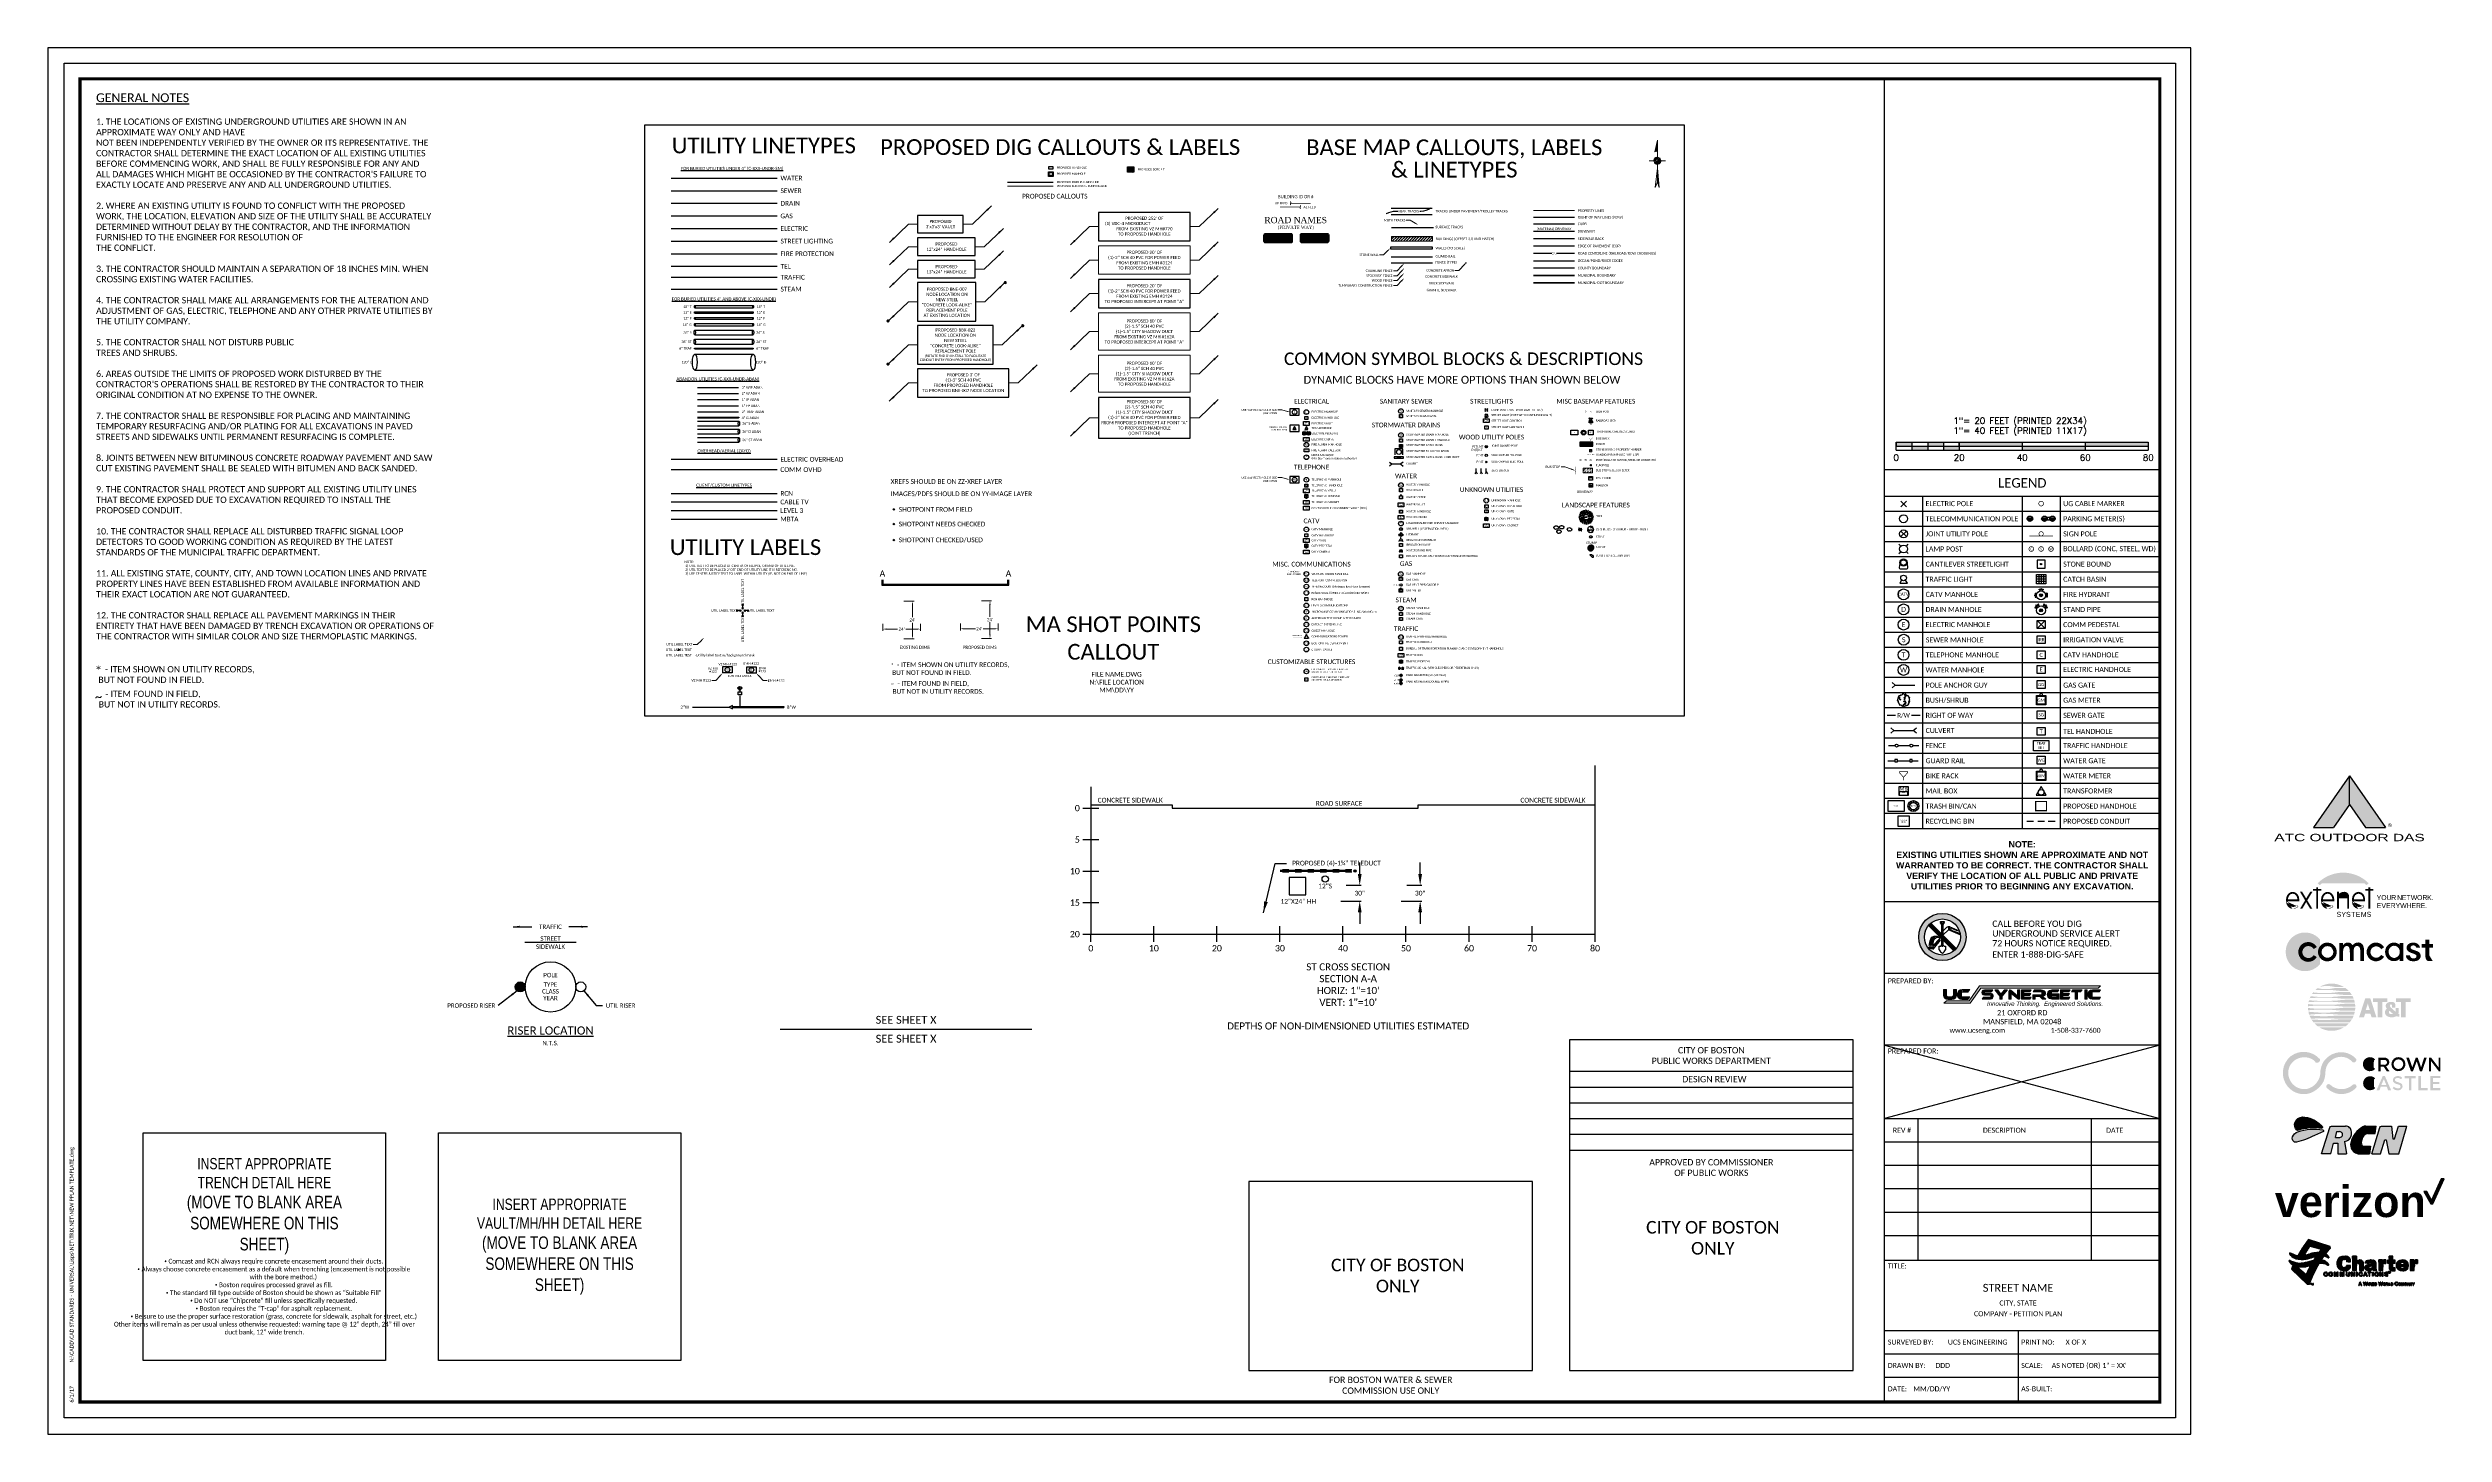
# Paper-space layout '22x34' of a CAD drawing. Extents: x -1.8 to 36.2, y 0 to 22.
# The model-space entities are those that its viewports show. They can reach past a viewport. Long polylines and large blocks are cut down to what shows.
import ezdxf
from ezdxf import colors
from ezdxf.entities.mleader import LeaderData, LeaderLine
from ezdxf.enums import TextEntityAlignment as Align
from ezdxf.math import Vec2, Vec3

# ---------------------------------------------------------------- set-up
doc = ezdxf.new("R2010")
doc.units = 0
doc.header["$MEASUREMENT"] = 0
doc.header["$PDMODE"] = 35
doc.header["$PDSIZE"] = 0.5
for name, pattern in [('CENTER', [2, 1.25, -0.25, 0.25, -0.25]), ('CW', [0]), ('DIVIDE', [1.25, 0.5, -0.25, 0, -0.25, 0, -0.25]), ('HIDDEN', [0.375, 0.25, -0.125]), ('PHANTOM', [2.5, 1.25, -0.25, 0.25, -0.25, 0.25, -0.25]), ('ROW', [3, 1.25, -0.25, 0.25, -0.25, 0.25, -0.25, 0.25, -0.25])]:
    doc.linetypes.add(name, pattern=pattern)
doc.layers.get('Defpoints').update_dxf_attribs({"color": 4})
for name, color, linetype in [('C-COMM-OVHD', 30, 'Continuous'), ('C-COMM-POLE', 30, 'Continuous'), ('C-COMM-STRC', 30, 'Continuous'), ('C-COMM-UNDR', 30, 'Continuous'), ('C-COMM-UNDR-ABAN', 30, 'HIDDEN'), ('C-COMM-UNDR-SM', 30, 'TEL-EX'), ('C-ELEC-OVHD', 1, 'Continuous'), ('C-ELEC-POLE', 1, 'Continuous'), ('C-ELEC-STLT', 1, 'Continuous'), ('C-ELEC-STLT-UG', 1, 'ELEC-EX'), ('C-ELEC-STRC', 1, 'Continuous'), ('C-ELEC-UNDR', 1, 'Continuous'), ('C-ELEC-UNDR-ABAN', 1, 'HIDDEN'), ('C-ELEC-UNDR-SM', 1, 'ELEC-EX'), ('C-FIRE-STRC', 1, 'Continuous'), ('C-FIRE-UNDR', 1, 'Continuous'), ('C-FIRE-UNDR-ABAN', 1, 'HIDDEN'), ('C-FIRE-UNDR-SM', 1, 'ELEC-EX'), ('C-NGAS-STRC', 54, 'Continuous'), ('C-NGAS-UNDR', 54, 'Continuous'), ('C-NGAS-UNDR-ABAN', 54, 'HIDDEN'), ('C-NGAS-UNDR-SM', 54, 'GAS-EX'), ('C-SSWR-STRC', 82, 'Continuous'), ('C-SSWR-UNDR', 82, 'Continuous'), ('C-SSWR-UNDR-ABAN', 82, 'HIDDEN'), ('C-SSWR-UNDR-SM', 82, 'SEWER-EX'), ('C-STEM-STRC', 8, 'Continuous'), ('C-STEM-UNDR', 8, 'Continuous'), ('C-STEM-UNDR-ABAN', 8, 'HIDDEN'), ('C-STEM-UNDR-SM', 8, 'STEAM-EX'), ('C-STRM-STRC', 85, 'Continuous'), ('C-STRM-UNDR', 85, 'Continuous'), ('C-STRM-UNDR-ABAN', 85, 'HIDDEN'), ('C-STRM-UNDR-SM', 85, 'DRAIN-EX'), ('C-TRAF-STRC', 181, 'Continuous'), ('C-TRAF-UNDR', 181, 'Continuous'), ('C-TRAF-UNDR-ABAN', 181, 'HIDDEN'), ('C-TRAF-UNDR-SM', 181, 'TRAFF-EX'), ('C-WATR-STRC', 5, 'Continuous'), ('C-WATR-UNDR', 5, 'Continuous'), ('C-WATR-UNDR-ABAN', 5, 'HIDDEN'), ('C-WATR-UNDR-SM', 5, 'WATER-EX'), ('G-ANNO-NOTE', 7, 'Continuous'), ('G-ANNO-ROAD', 7, 'Continuous'), ('G-ANNO-STRC', 8, 'Continuous'), ('G-ANNO-UNDR', 7, 'Continuous'), ('G-BORDER', 7, 'Continuous'), ('G-DIM-EXIST', 7, 'Continuous'), ('G-DIM-PROS', 7, 'Continuous'), ('T-BNDY-CNTY', 1, 'PHANTOM'), ('T-BNDY-MUNI', 5, 'PHANTOM'), ('T-CURB', 8, 'Continuous'), ('T-DRWY', 8, 'Continuous'), ('T-EOP', 8, 'Continuous'), ('T-HYDRO', 5, 'Continuous'), ('T-MISC', 8, 'Continuous'), ('T-ROAD-CNTR', 2, 'CENTER'), ('T-SIGN', 8, 'Continuous'), ('T-SWLK', 8, 'Continuous'), ('T-TRAN-STRC', 8, 'Continuous'), ('T-VEG', 8, 'Continuous'), ('T-VEG-TXT', 8, 'Continuous'), ('T-WALL', 8, 'Continuous'), ('YY-IMAGE', 7, 'Continuous'), ('ZZ-XREF', 7, 'Continuous')]:
    doc.layers.add(name, color=color, linetype=linetype)
for name, color, linetype, lineweight in [('C-PROS-FIBER', 7, 'Continuous', 25), ('C-PROS-POWER', 7, 'Continuous', 25), ('G-N-ARROW', 7, 'Continuous', 13), ('G-PLOT-STMP', 7, 'Continuous', 0), ('T-BLDG', 8, 'Continuous', 13), ('T-FENC', 8, 'FENCELINE1', 30), ('T-GDRL', 8, 'FENCELINE2', 30), ('T-PROP', 8, 'PHANTOM', 13), ('T-ROW', 8, 'ROW', 30), ('T-TRAN-RAIL', 8, 'TRACKS', 25)]:
    doc.layers.add(name, color=color, linetype=linetype, lineweight=lineweight)
for name, color, linetype, plot in [('SHOTPOINTS', 3, 'Continuous', False), ('SHOTPOINTS-CHECK', 6, 'Continuous', False), ('SHOTPOINTS-USED', 4, 'Continuous', False), ('ZZ-NOT-USED', 8, 'Continuous', False)]:
    doc.layers.add(name, color=color, linetype=linetype, plot=plot)
doc.styles.add('ARIAL BOLD', font='arialbd.ttf', dxfattribs={"height": 0.1})
doc.styles.add('BORDER', font='calibri.ttf')
doc.styles.add('Calibri', font='calibri.ttf')
doc.styles.add('EX-GEN-TXT', font='calibrili.ttf', dxfattribs={"height": 0.08})
doc.styles.add('EX-GEN-TXT 20', font='calibrili.ttf', dxfattribs={"height": 2})
doc.styles.add('EXISTING', font='calibrili.ttf')
doc.styles.add('LOGO_TEXT', font='swissk.ttf')
doc.styles.add('MUTCD SIGN', font='framd.ttf', dxfattribs={"width": 0.8})
doc.styles.add('PROPOSED', font='calibri.ttf')
doc.styles.add('ROAD-NAME', font='times.ttf')
doc.styles.add('ROMAND', font='romand.shx', dxfattribs={"height": 1})
doc.styles.add('ROMANS', font='romans.shx', dxfattribs={"height": 15})
doc.styles.add('TITLE', font='calibri.ttf')
doc.styles.add('UCS-LOGO', font='Bitstream - Baskerville BT WGL4 Italic.ttf')
doc.linetypes.add('CATV-EX', pattern='A,1.5,-0.16,["CATV",EX-GEN-TXT,S=1,R=0,X=-0.14,Y=-0.04],-0.16', length=1.82)
doc.linetypes.add('DRAIN-EX', pattern='A,1.5,-0.045,["D",EX-GEN-TXT,S=1,R=0,X=-0.04,Y=-0.04],-0.045', length=1.59)
doc.linetypes.add('ELEC-EX', pattern='A,1.5,-0.045,["E",EX-GEN-TXT,S=1,R=0,X=-0.04,Y=-0.04],-0.045', length=1.59)
doc.linetypes.add('FENCELINE1', pattern='A,0.25,-0.1,[133,ltypeshp.shx,S=0.1,R=0,X=-0.1,Y=0],-0.1,1', length=1.45)
doc.linetypes.add('FENCELINE2', pattern='A,0.25,-0.1,[132,ltypeshp.shx,S=0.1,R=0,X=-0.1,Y=0],-0.1,1', length=1.45)
doc.linetypes.add('GAS-EX', pattern='A,1.5,-0.045,["G",EX-GEN-TXT,S=1,R=0,X=-0.04,Y=-0.04],-0.045', length=1.59)
doc.linetypes.add('LVL3-EX', pattern='A,1.5,-0.12,["LVL3",EX-GEN-TXT,S=1,R=0,X=-0.12,Y=-0.04],-0.12', length=1.74)
doc.linetypes.add('MBTA-EX', pattern='A,1.5,-0.16,["MBTA",EX-GEN-TXT,S=1,R=0,X=-0.16,Y=-0.04],-0.16', length=1.82)
doc.linetypes.add('RCN-EX', pattern='A,1.5,-0.12,["RCN",EX-GEN-TXT,S=1,R=0,X=-0.12,Y=-0.04],-0.12', length=1.74)
doc.linetypes.add('SEWER-EX', pattern='A,1.5,-0.045,["S",EX-GEN-TXT,S=1,R=0,X=-0.04,Y=-0.04],-0.045', length=1.59)
doc.linetypes.add('STEAM-EX', pattern='A,1.5,-0.07,["ST",EX-GEN-TXT,S=1,R=0,X=-0.07,Y=-0.04],-0.07', length=1.64)
doc.linetypes.add('TEL-EX', pattern='A,1.5,-0.045,["T",EX-GEN-TXT,S=1,R=0,X=-0.04,Y=-0.04],-0.045', length=1.59)
doc.linetypes.add('TRACKS', pattern='A,0.15,[130,ltypeshp.shx,S=0.25,R=0,X=0,Y=0],0.15', length=0.3)
doc.linetypes.add('TRAFF-EX', pattern='A,1.5,-0.18,["TRAFF",EX-GEN-TXT,S=1,R=0,X=-0.16,Y=-0.04],-0.18', length=1.86)
doc.linetypes.add('WATER-EX', pattern='A,1.5,-0.06,["W",EX-GEN-TXT,S=1,R=0,X=-0.06,Y=-0.04],-0.06', length=1.62)
doc.dimstyles.new('20 EX', dxfattribs={"dimscale": 20, "dimtxt": 0.1, "dimasz": 0.125, "dimexe": 0.05, "dimexo": 0.05, "dimgap": 0.035, "dimtad": 0, "dimtih": 1, "dimtoh": 1, "dimzin": 0, "dimdsep": 46, "dimtxsty": 'EXISTING', "dimcen": 0.09, "dimclrd": 256, "dimclre": 256, "dimclrt": 256, "dimadec": 0, "dimazin": 0, "dimtfac": 1, "dimtofl": 0, "dimtmove": 0, "dimatfit": 3, "dimfxl": 1, "dimtolj": 1, "dimtzin": 0, "dimlwd": 13, "dimlwe": 13, "dimarcsym": 0})
doc.dimstyles.new('20 PR', dxfattribs={"dimscale": 20, "dimtxt": 0.1, "dimasz": 0.125, "dimexe": 0.05, "dimexo": 0.05, "dimgap": 0.035, "dimtad": 0, "dimtih": 1, "dimtoh": 1, "dimzin": 0, "dimdsep": 46, "dimtxsty": 'PROPOSED', "dimcen": 0.09, "dimclrd": 256, "dimclre": 256, "dimclrt": 256, "dimadec": 0, "dimazin": 0, "dimtfac": 1, "dimtofl": 0, "dimtmove": 0, "dimatfit": 3, "dimfxl": 1, "dimtolj": 1, "dimtzin": 0, "dimlwd": 13, "dimlwe": 13, "dimarcsym": 0})
doc.dimstyles.get("Standard").update_dxf_attribs({"dimtxt": 0.18, "dimasz": 0.18, "dimexe": 0.18, "dimexo": 0.0625, "dimgap": 0.09, "dimtad": 0, "dimtih": 1, "dimtoh": 1, "dimdec": 4, "dimzin": 0, "dimdsep": 46, "dimtxsty": 'Standard', "dimcen": 0.09, "dimadec": 0, "dimazin": 0, "dimtfac": 1, "dimtdec": 4, "dimtofl": 0, "dimtmove": 0, "dimatfit": 3, "dimfxl": 1, "dimtolj": 1, "dimtzin": 0, "dimarcsym": 0})

# ---------------------------------------------------------------- blocks, each defined once
blk = doc.blocks.new('BWSC STAMP BLOCK')
at = {"linetype": 'Continuous'}
blk.add_lwpolyline([(-4.853, 3.503), (-4.853, 0.503), (-0.353, 0.503), (-0.353, 3.503)], close=True, dxfattribs=at)
at = {"style": 'Calibri'}
for s, p in [('FOR BOSTON WATER & SEWER', (-2.603, 0.357)), ('COMMISSION USE ONLY', (-2.603, 0.185))]:
    blk.add_text(s, height=0.1, dxfattribs=at).set_placement(p, align=Align.MIDDLE_CENTER)
blk = doc.blocks.new('PUBLIC WORKS STAMP BLOCK')
at = {"linetype": 'Continuous'}
blk.add_lwpolyline([(-2.25, 2.625), (-2.25, -2.625), (2.25, -2.625), (2.25, 2.625)], close=True, dxfattribs=at)
for points in [[(-2.25, 2.125), (2.25, 2.125)], [(-2.25, 1.875), (2.25, 1.875)], [(-2.25, 1.625), (2.25, 1.625)], [(-2.25, 1.375), (2.25, 1.375)], [(-2.25, 1.125), (-2.25, -2.625)], [(-2.25, 1.125), (2.25, 1.125)], [(-2.25, 0.875), (2.25, 0.875)]]:
    blk.add_lwpolyline(points)
at = {"char_height": 0.1, "attachment_point": 5, "style": 'Calibri'}
for s, insert, width in [('CITY OF BOSTON\\PPUBLIC WORKS DEPARTMENT', (0, 2.375), 4.5), ('DESIGN REVIEW', (0.048, 2), 4.40381), ('APPROVED BY COMMISSIONER\\POF PUBLIC WORKS', (0, 0.597), 4.5)]:
    blk.add_mtext(s, dxfattribs=dict(at, insert=insert, width=width))
blk = doc.blocks.new('*D34')
at = {"layer": 'Defpoints', "color": 0, "linetype": 'Continuous', "transparency": 16777216}
for p in [(18.738, 8.429), (18.827, 8.679), (19.04, 8.679)]:
    blk.add_point(p, dxfattribs=at)
at = {"layer": 'G-BORDER', "color": 0, "linetype": 'Continuous', "lineweight": -2, "transparency": 16777216}
for p, q in [((19.04, 8.859), (19.04, 9.039)), ((18.738, 8.429), (19.065, 8.429)), ((18.827, 8.679), (19.065, 8.679)), ((19.04, 8.249), (19.04, 8.069))]:
    blk.add_line(p, q, dxfattribs=at)
at = {"layer": 'G-BORDER', "color": 0, "linetype": 'Continuous', "transparency": 16777216}
for points in [[(19.01, 8.859), (19.07, 8.859), (19.04, 8.679)], [(19.01, 8.249), (19.07, 8.249), (19.04, 8.429)]]:
    blk.add_solid(points, dxfattribs=at)
at = {"layer": 'G-BORDER', "color": 0, "linetype": 'Continuous', "transparency": 16777216, "insert": (19.04, 8.554), "char_height": 0.075, "attachment_point": 5, "style": 'PROPOSED'}
blk.add_mtext('\\A1;30"', dxfattribs=at)
blk = doc.blocks.new('*D35')
at = {"layer": 'Defpoints', "color": 0, "linetype": 'Continuous', "transparency": 16777216}
for p in [(19.697, 8.429), (19.786, 8.679), (19.999, 8.679)]:
    blk.add_point(p, dxfattribs=at)
at = {"layer": 'G-BORDER', "color": 0, "linetype": 'Continuous', "lineweight": -2, "transparency": 16777216}
for p, q in [((19.999, 8.859), (19.999, 9.039)), ((19.697, 8.429), (20.024, 8.429)), ((19.786, 8.679), (20.024, 8.679)), ((19.999, 8.249), (19.999, 8.069))]:
    blk.add_line(p, q, dxfattribs=at)
at = {"layer": 'G-BORDER', "color": 0, "linetype": 'Continuous', "transparency": 16777216}
for points in [[(19.969, 8.859), (20.029, 8.859), (19.999, 8.679)], [(19.969, 8.249), (20.029, 8.249), (19.999, 8.429)]]:
    blk.add_solid(points, dxfattribs=at)
at = {"layer": 'G-BORDER', "color": 0, "linetype": 'Continuous', "transparency": 16777216, "insert": (19.999, 8.554), "char_height": 0.075, "attachment_point": 5, "style": 'EXISTING'}
blk.add_mtext('\\A1;30"', dxfattribs=at)
blk = doc.blocks.new('UCS LOGO')
at = {"lineweight": 0, "true_color": 0x0054a0}
h = blk.add_hatch(color=154, dxfattribs=at)
edge = h.paths.add_edge_path()
edge.add_line((-1.028, 0.314), (-1.028, 0.389))
edge.add_line((-1.028, 0.389), (-1.069, 0.389))
edge.add_line((-1.069, 0.389), (-1.069, 0.312))
edge.add_arc((-1.006, 0.312), 0.0625, 180, 270)
edge.add_line((-1.006, 0.249), (-0.949, 0.249))
edge.add_arc((-0.949, 0.312), 0.0625, 270, 360)
edge.add_line((-0.886, 0.312), (-0.886, 0.389))
edge.add_line((-0.886, 0.389), (-0.929, 0.389))
edge.add_line((-0.929, 0.389), (-0.929, 0.314))
edge.add_arc((-0.956, 0.312), 0.0272, -98.02, 2.497, ccw=False)
edge.add_line((-0.96, 0.285), (-1, 0.285))
edge.add_arc((-1, 0.314), 0.0281, 180, 270, ccw=False)
at = {"lineweight": 0}
for color, points in [(252, [(-0.691, 0.196), (-1.062, 0.196), (-1.026, 0.23), (-0.706, 0.23), (-0.559, 0.443), (1.145, 0.443), (1.114, 0.409), (-0.543, 0.409)]), (256, [(-0.301, 0.384), (-0.259, 0.325), (-0.21, 0.384), (-0.167, 0.384), (-0.241, 0.298), (-0.241, 0.254), (-0.276, 0.254), (-0.276, 0.298), (-0.344, 0.384)]), (256, [(0.033, 0.254), (0.033, 0.384), (0.169, 0.384), (0.15, 0.358), (0.066, 0.358), (0.066, 0.333), (0.162, 0.333), (0.143, 0.307), (0.066, 0.307), (0.066, 0.28), (0.168, 0.28), (0.149, 0.254)]), (256, [(0.58, 0.254), (0.58, 0.384), (0.716, 0.384), (0.697, 0.358), (0.613, 0.358), (0.613, 0.333), (0.709, 0.333), (0.69, 0.307), (0.613, 0.307), (0.613, 0.28), (0.715, 0.28), (0.696, 0.254)]), (256, [(0.866, 0.358), (0.821, 0.358), (0.821, 0.254), (0.787, 0.254), (0.787, 0.358), (0.738, 0.358), (0.756, 0.384), (0.885, 0.384)]), (256, [(0.923, 0.384), (0.956, 0.384), (0.956, 0.254), (0.923, 0.254)])]:
    blk.add_hatch(color=color, dxfattribs=at).paths.add_polyline_path(points)
at = {"lineweight": 0, "true_color": 0x0054a0}
h = blk.add_hatch(color=154, dxfattribs=at)
edge = h.paths.add_edge_path()
edge.add_line((-0.805, 0.389), (-0.806, 0.389))
edge.add_line((-0.806, 0.389), (-0.696, 0.389))
edge.add_line((-0.696, 0.389), (-0.723, 0.353))
edge.add_line((-0.723, 0.353), (-0.804, 0.353))
edge.add_arc((-0.8, 0.319), 0.0337, 95.9159, 264.0841)
edge.add_line((-0.804, 0.286), (-0.696, 0.286))
edge.add_line((-0.696, 0.286), (-0.723, 0.249))
edge.add_line((-0.723, 0.249), (-0.808, 0.249))
edge.add_arc((-0.805, 0.319), 0.0697, 89.5676, 267.5668, ccw=False)
at = {"lineweight": 0}
h = blk.add_hatch(color=256, dxfattribs=at)
edge = h.paths.add_edge_path()
edge.add_line((-0.484, 0.311), (-0.488, 0.311))
edge.add_arc((-0.49, 0.347), 0.0365, 87.1818, 272.8182, ccw=False)
edge.add_line((-0.488, 0.384), (-0.372, 0.384))
edge.add_line((-0.372, 0.384), (-0.392, 0.358))
edge.add_line((-0.392, 0.358), (-0.479, 0.358))
edge.add_arc((-0.482, 0.347), 0.011, 76.7454, 287.1811)
edge.add_line((-0.479, 0.336), (-0.411, 0.336))
edge.add_arc((-0.407, 0.296), 0.0411, -90.135, 96.0612, ccw=False)
edge.add_line((-0.407, 0.254), (-0.523, 0.254))
edge.add_line((-0.523, 0.254), (-0.503, 0.281))
edge.add_line((-0.503, 0.281), (-0.41, 0.281))
edge.add_arc((-0.41, 0.296), 0.0152, 270.7236, 458.294)
edge.add_line((-0.412, 0.311), (-0.484, 0.311))
h = blk.add_hatch(color=256, dxfattribs=at)
edge = h.paths.add_edge_path()
edge.add_line((-0.112, 0.254), (-0.146, 0.254))
edge.add_line((-0.146, 0.254), (-0.146, 0.368))
edge.add_arc((-0.129, 0.368), 0.0169, 50.4457, 180, ccw=False)
edge.add_line((-0.118, 0.381), (-0.023, 0.303))
edge.add_line((-0.023, 0.303), (-0.023, 0.384))
edge.add_line((-0.023, 0.384), (0.01, 0.384))
edge.add_line((0.01, 0.384), (0.01, 0.27))
edge.add_arc((-0.007, 0.27), 0.0169, 230.4457, 360, ccw=False)
edge.add_line((-0.018, 0.257), (-0.112, 0.335))
edge.add_line((-0.112, 0.335), (-0.112, 0.254))
h = blk.add_hatch(color=256, dxfattribs=at)
edge = h.paths.add_edge_path()
edge.add_line((0.19, 0.254), (0.223, 0.254))
edge.add_line((0.223, 0.254), (0.223, 0.29))
edge.add_line((0.223, 0.29), (0.288, 0.29))
edge.add_line((0.288, 0.29), (0.33, 0.254))
edge.add_line((0.33, 0.254), (0.377, 0.254))
edge.add_line((0.377, 0.254), (0.332, 0.293))
edge.add_line((0.332, 0.293), (0.348, 0.3))
edge.add_line((0.348, 0.3), (0.355, 0.304))
edge.add_line((0.355, 0.304), (0.361, 0.31))
edge.add_line((0.361, 0.31), (0.366, 0.317))
edge.add_line((0.366, 0.317), (0.37, 0.327))
edge.add_line((0.37, 0.327), (0.37, 0.336))
edge.add_line((0.37, 0.336), (0.37, 0.347))
edge.add_line((0.37, 0.347), (0.367, 0.356))
edge.add_line((0.367, 0.356), (0.362, 0.363))
edge.add_line((0.362, 0.363), (0.354, 0.37))
edge.add_line((0.354, 0.37), (0.343, 0.376))
edge.add_line((0.343, 0.376), (0.329, 0.381))
edge.add_line((0.329, 0.381), (0.31, 0.384))
edge.add_line((0.31, 0.384), (0.214, 0.384))
edge.add_line((0.214, 0.384), (0.195, 0.358))
edge.add_line((0.195, 0.358), (0.312, 0.358))
edge.add_arc((0.314, 0.337), 0.0216, -96.5853, 96.5853, ccw=False)
edge.add_line((0.312, 0.315), (0.19, 0.315))
edge.add_line((0.19, 0.315), (0.19, 0.254))
h = blk.add_hatch(color=256, dxfattribs=at)
edge = h.paths.add_edge_path()
edge.add_arc((0.466, 0.319), 0.0394, 95.3959, 264.6041)
edge.add_line((0.462, 0.28), (0.528, 0.28))
edge.add_line((0.528, 0.28), (0.528, 0.303))
edge.add_line((0.528, 0.303), (0.471, 0.303))
edge.add_line((0.471, 0.303), (0.452, 0.327))
edge.add_line((0.452, 0.327), (0.561, 0.327))
edge.add_line((0.561, 0.327), (0.561, 0.254))
edge.add_line((0.561, 0.254), (0.461, 0.254))
edge.add_arc((0.459, 0.319), 0.0647, 87.8763, 272.1237, ccw=False)
edge.add_line((0.461, 0.384), (0.56, 0.384))
edge.add_line((0.56, 0.384), (0.541, 0.358))
edge.add_line((0.541, 0.358), (0.462, 0.358))
h = blk.add_hatch(color=256, dxfattribs=at)
edge = h.paths.add_edge_path()
edge.add_arc((1.032, 0.319), 0.0647, 90.4488, 267.4744)
edge.add_line((1.03, 0.254), (1.126, 0.254))
edge.add_line((1.126, 0.254), (1.145, 0.281))
edge.add_line((1.145, 0.281), (1.034, 0.281))
edge.add_arc((1.038, 0.319), 0.0387, 95.52, 264.48, ccw=False)
edge.add_line((1.034, 0.358), (1.126, 0.358))
edge.add_line((1.126, 0.358), (1.145, 0.384))
edge.add_line((1.145, 0.384), (1.032, 0.384))
at = {"color": 154, "lineweight": 0, "true_color": 0x0054a0}
for p, q in [((-1.069, 0.389), (-1.069, 0.312)), ((-1.028, 0.389), (-1.069, 0.389)), ((-1.028, 0.314), (-1.028, 0.389)), ((-0.929, 0.389), (-0.929, 0.314)), ((-0.886, 0.389), (-0.929, 0.389)), ((-0.886, 0.312), (-0.886, 0.389)), ((-0.805, 0.389), (-0.806, 0.389)), ((-0.806, 0.389), (-0.696, 0.389)), ((-0.723, 0.353), (-0.804, 0.353)), ((-0.696, 0.389), (-0.723, 0.353)), ((-1.006, 0.249), (-0.949, 0.249)), ((-0.96, 0.285), (-1, 0.285)), ((-0.723, 0.249), (-0.808, 0.249)), ((-0.804, 0.286), (-0.696, 0.286)), ((-0.696, 0.286), (-0.723, 0.249))]:
    blk.add_line(p, q, dxfattribs=at)
at = {"color": 252, "lineweight": 0}
for p, q in [((-0.706, 0.23), (-0.559, 0.443)), ((-0.543, 0.409), (-0.691, 0.196)), ((-0.559, 0.443), (1.145, 0.443)), ((1.114, 0.409), (-0.543, 0.409)), ((1.145, 0.443), (1.114, 0.409)), ((-1.062, 0.196), (-1.026, 0.23)), ((-0.691, 0.196), (-1.062, 0.196)), ((-1.026, 0.23), (-0.706, 0.23))]:
    blk.add_line(p, q, dxfattribs=at)
at = {"lineweight": 0}
for p, q in [((-0.488, 0.384), (-0.372, 0.384)), ((-0.392, 0.358), (-0.479, 0.358)), ((-0.372, 0.384), (-0.392, 0.358)), ((-0.344, 0.384), (-0.301, 0.384)), ((-0.276, 0.298), (-0.344, 0.384)), ((-0.301, 0.384), (-0.259, 0.325)), ((-0.259, 0.325), (-0.21, 0.384)), ((-0.167, 0.384), (-0.241, 0.298)), ((-0.21, 0.384), (-0.167, 0.384)), ((-0.146, 0.254), (-0.146, 0.368)), ((-0.118, 0.381), (-0.023, 0.303)), ((-0.023, 0.384), (0.01, 0.384)), ((-0.023, 0.303), (-0.023, 0.384)), ((0.01, 0.384), (0.01, 0.27)), ((0.033, 0.254), (0.033, 0.384)), ((0.033, 0.384), (0.169, 0.384)), ((0.066, 0.358), (0.066, 0.333)), ((0.15, 0.358), (0.066, 0.358)), ((0.169, 0.384), (0.15, 0.358)), ((0.214, 0.384), (0.195, 0.358)), ((0.195, 0.358), (0.312, 0.358)), ((0.31, 0.384), (0.214, 0.384)), ((0.329, 0.381), (0.31, 0.384)), ((0.343, 0.376), (0.329, 0.381)), ((0.354, 0.37), (0.343, 0.376)), ((0.362, 0.363), (0.354, 0.37)), ((0.367, 0.356), (0.362, 0.363)), ((0.37, 0.347), (0.367, 0.356)), ((0.37, 0.336), (0.37, 0.347)), ((0.461, 0.384), (0.56, 0.384)), ((0.541, 0.358), (0.462, 0.358)), ((0.56, 0.384), (0.541, 0.358)), ((0.58, 0.254), (0.58, 0.384)), ((0.58, 0.384), (0.716, 0.384)), ((0.613, 0.358), (0.613, 0.333)), ((0.697, 0.358), (0.613, 0.358)), ((0.716, 0.384), (0.697, 0.358)), ((0.738, 0.358), (0.756, 0.384)), ((0.787, 0.358), (0.738, 0.358)), ((0.756, 0.384), (0.885, 0.384)), ((0.787, 0.254), (0.787, 0.358)), ((0.866, 0.358), (0.821, 0.358)), ((0.821, 0.358), (0.821, 0.254)), ((0.885, 0.384), (0.866, 0.358)), ((0.923, 0.384), (0.956, 0.384)), ((0.923, 0.254), (0.923, 0.384)), ((0.956, 0.384), (0.956, 0.254)), ((1.032, 0.384), (1.145, 0.384)), ((1.126, 0.358), (1.034, 0.358)), ((1.145, 0.384), (1.126, 0.358)), ((-0.523, 0.254), (-0.503, 0.281)), ((-0.407, 0.254), (-0.523, 0.254)), ((-0.503, 0.281), (-0.41, 0.281)), ((-0.484, 0.311), (-0.488, 0.311)), ((-0.412, 0.311), (-0.484, 0.311)), ((-0.479, 0.336), (-0.411, 0.336)), ((-0.276, 0.254), (-0.276, 0.298)), ((-0.241, 0.254), (-0.276, 0.254)), ((-0.241, 0.298), (-0.241, 0.254)), ((-0.112, 0.254), (-0.146, 0.254)), ((-0.112, 0.335), (-0.112, 0.254)), ((-0.018, 0.257), (-0.112, 0.335)), ((0.149, 0.254), (0.033, 0.254)), ((0.066, 0.333), (0.162, 0.333)), ((0.066, 0.307), (0.066, 0.28)), ((0.143, 0.307), (0.066, 0.307)), ((0.066, 0.28), (0.168, 0.28)), ((0.162, 0.333), (0.143, 0.307)), ((0.168, 0.28), (0.149, 0.254)), ((0.19, 0.315), (0.19, 0.254)), ((0.312, 0.315), (0.19, 0.315)), ((0.19, 0.254), (0.223, 0.254)), ((0.223, 0.29), (0.288, 0.29)), ((0.223, 0.254), (0.223, 0.29)), ((0.288, 0.29), (0.33, 0.254)), ((0.33, 0.254), (0.377, 0.254)), ((0.332, 0.293), (0.348, 0.3)), ((0.377, 0.254), (0.332, 0.293)), ((0.348, 0.3), (0.355, 0.304)), ((0.355, 0.304), (0.361, 0.31)), ((0.361, 0.31), (0.366, 0.317)), ((0.366, 0.317), (0.37, 0.327)), ((0.37, 0.327), (0.37, 0.336)), ((0.452, 0.327), (0.561, 0.327)), ((0.471, 0.303), (0.452, 0.327)), ((0.561, 0.254), (0.461, 0.254)), ((0.462, 0.28), (0.528, 0.28)), ((0.528, 0.303), (0.471, 0.303)), ((0.528, 0.28), (0.528, 0.303)), ((0.561, 0.327), (0.561, 0.254)), ((0.696, 0.254), (0.58, 0.254)), ((0.613, 0.333), (0.709, 0.333)), ((0.613, 0.307), (0.613, 0.28)), ((0.69, 0.307), (0.613, 0.307)), ((0.613, 0.28), (0.715, 0.28)), ((0.709, 0.333), (0.69, 0.307)), ((0.715, 0.28), (0.696, 0.254)), ((0.821, 0.254), (0.787, 0.254)), ((0.956, 0.254), (0.923, 0.254)), ((1.126, 0.254), (1.03, 0.254)), ((1.034, 0.281), (1.145, 0.281)), ((1.145, 0.281), (1.126, 0.254))]:
    blk.add_line(p, q, dxfattribs=at)
at = {"color": 154, "lineweight": 0, "true_color": 0x0054a0}
for centre, radius, start, end in [((-0.805, 0.319), 0.0697, 89.5676, 267.5668), ((-0.8, 0.319), 0.0337, 95.9159, 264.0841), ((-1.006, 0.312), 0.0625, 180, 270), ((-1, 0.314), 0.0281, 180, 270), ((-0.956, 0.312), 0.0272, 261.98, 2.497), ((-0.949, 0.312), 0.0625, 270, 360)]:
    blk.add_arc(centre, radius, start, end, dxfattribs=at)
at = {"lineweight": 0}
for centre, radius, start, end in [((-0.49, 0.347), 0.0365, 87.1818, 272.8182), ((-0.482, 0.347), 0.011, 76.7454, 287.1811), ((-0.129, 0.368), 0.0169, 50.4457, 180), ((0.314, 0.337), 0.0216, 263.4147, 96.5853), ((0.459, 0.319), 0.0647, 87.8763, 272.1237), ((0.466, 0.319), 0.0394, 95.3959, 264.6041), ((1.032, 0.319), 0.0647, 90.4488, 267.4744), ((1.038, 0.319), 0.0387, 95.52, 264.48), ((-0.41, 0.296), 0.0152, 270.7236, 98.294), ((-0.407, 0.296), 0.0411, 269.865, 96.0612), ((-0.007, 0.27), 0.0169, 230.4457, 360)]:
    blk.add_arc(centre, radius, start, end, dxfattribs=at)
at = {"lineweight": 0, "style": 'UCS-LOGO'}
blk.add_text('Innovative Thinking.  Engineered Solutions.', height=0.0617, dxfattribs=at).set_placement((-0.455, 0.189), align=Align.MIDDLE_LEFT)
at = {"lineweight": 0, "style": 'Calibri'}
for s, insert, char_height, width, attachment_point in [('21 OXFORD RD \\PMANSFIELD, MA 02048', (0.042, -0.008), 0.075, 2.29032, 5), ('www.ucseng.com', (-0.591, -0.151), 0.06952, 1.10744, 2), ('1-508-337-7600', (0.795, -0.151), 0.06952, 0.70108, 2)]:
    blk.add_mtext(s, dxfattribs=dict(at, insert=insert, char_height=char_height, width=width, attachment_point=attachment_point))
blk = doc.blocks.new('PLOT STAMP')
at = {"layer": 'G-BORDER', "char_height": 0.06, "rotation": 90, "style": 'BORDER'}
for s, insert, attachment_point in [('{\\fCalibri Light|b0|i0|c0|p34;N:\\\\CADD\\\\CAD STANDARDS - UNIVERSAL\\\\Lisps\\\\NET\\\\TRIX.NET\\\\NEW PPLAN TEMPLATE.dwg}', (-0.124, 0.627), 4), ('6/1/17', (-0.162, -0.008), 1)]:
    blk.add_mtext(s, dxfattribs=dict(at, insert=insert, attachment_point=attachment_point))
blk = doc.blocks.new('BIKE RACK')
at = {"const_width": 0.142}
blk.add_lwpolyline([(0.74, 0.67), (-0.74, 0.67, 0.57735), (-0.91, 0.37), (0, -0.67), (0.91, 0.37, 0.57735)], format="xyb", close=True, dxfattribs=at)
blk.add_lwpolyline([(0, -0.67), (0, -1.33)], dxfattribs=at)
blk = doc.blocks.new('PPLAN_22X34')
h = blk.add_hatch(color=10)
edge = h.paths.add_edge_path(flags=17)
edge.add_arc((30.026, 7.858), 0.286, 0, 360)
edge = h.paths.add_edge_path()
edge.add_arc((30.026, 7.858), 0.375, 0, 360)
h = blk.add_hatch(color=10)
h.paths.add_polyline_path([(30.015, 7.817), (30.015, 7.915), (30.005, 7.926), (30.006, 7.927), (29.85, 8.083, 0.061647), (29.801, 8.033)])
h.paths.add_polyline_path([(30.2, 7.631, 0.062501), (30.251, 7.681), (30.042, 7.891), (30.041, 7.89), (30.034, 7.898), (30.034, 7.799)])
h.paths.add_polyline_path([(30.034, 7.898), (30.015, 7.915), (30.015, 7.817), (30.034, 7.799)])
for points, const_width in [([(0.477, 21.477), (33.477, 21.477), (33.477, 0.477), (0.477, 0.477)], 0.05), ([(31.506, 10.01), (31.68, 10.01), (31.68, 9.863), (31.506, 9.863)], 0.0168)]:
    blk.add_lwpolyline(points, close=True, dxfattribs=dict(const_width=const_width))
for points in [[(29.11, 0.477), (29.11, 21.477)], [(29.11, 15.276), (33.477, 15.276)], [(29.11, 14.856), (33.477, 14.856)], [(29.71, 14.856), (29.71, 9.576)], [(31.293, 14.856), (31.293, 9.576)], [(31.893, 14.856), (31.893, 9.576)], [(29.11, 14.616), (33.477, 14.616)], [(29.366, 14.687), (29.455, 14.776)], [(29.366, 14.776), (29.455, 14.687)], [(31.736, 14.517), (31.682, 14.517)], [(31.736, 14.476), (31.682, 14.476)], [(29.11, 14.376), (33.477, 14.376)], [(29.11, 14.136), (33.477, 14.136)], [(29.336, 14.091), (29.366, 14.061)], [(29.366, 14.212), (29.455, 14.301)], [(29.366, 14.301), (29.455, 14.212)], [(29.455, 14.061), (29.485, 14.091)], [(29.11, 13.896), (33.477, 13.896)], [(29.336, 13.942), (29.366, 13.972)], [(29.455, 13.972), (29.485, 13.942)], [(29.11, 13.656), (33.477, 13.656)], [(29.11, 13.416), (33.477, 13.416)], [(29.379, 13.523), (29.349, 13.472), (29.472, 13.472), (29.442, 13.523)], [(31.5, 13.315), (31.508, 13.315)], [(31.5, 13.315), (31.5, 13.249)], [(31.508, 13.315), (31.508, 13.249)], [(31.669, 13.574), (31.518, 13.574)], [(31.669, 13.536), (31.518, 13.536)], [(31.669, 13.499), (31.518, 13.499)], [(31.556, 13.612), (31.556, 13.461)], [(31.561, 13.367), (31.561, 13.376), (31.626, 13.376), (31.626, 13.367), (31.561, 13.367)], [(31.571, 13.367), (31.571, 13.35)], [(31.601, 13.376), (31.601, 13.383), (31.586, 13.383), (31.586, 13.376)], [(31.593, 13.612), (31.593, 13.461)], [(31.616, 13.367), (31.616, 13.35)], [(31.631, 13.612), (31.631, 13.461)], [(31.687, 13.315), (31.679, 13.315)], [(31.679, 13.315), (31.679, 13.249)], [(31.687, 13.315), (31.687, 13.249)], [(29.11, 13.176), (33.477, 13.176)], [(29.11, 12.936), (33.477, 12.936)], [(31.5, 13.274), (31.493, 13.274), (31.493, 13.29), (31.5, 13.29)], [(31.5, 13.249), (31.508, 13.249)], [(31.513, 13.108), (31.507, 13.114), (31.521, 13.128), (31.527, 13.122)], [(31.525, 13.304), (31.508, 13.304)], [(31.508, 13.304), (31.508, 13.258)], [(31.508, 13.26), (31.525, 13.26)], [(31.527, 13.069), (31.508, 13.088)], [(31.566, 13.108), (31.547, 13.128)], [(31.621, 13.108), (31.64, 13.128)], [(31.66, 13.122), (31.666, 13.128), (31.68, 13.114), (31.674, 13.108)], [(31.66, 13.069), (31.679, 13.088)], [(31.662, 13.304), (31.679, 13.304)], [(31.679, 13.26), (31.662, 13.26)], [(31.679, 13.304), (31.679, 13.258)], [(31.687, 13.249), (31.679, 13.249)], [(31.687, 13.274), (31.694, 13.274), (31.694, 13.29), (31.687, 13.29)], [(29.11, 12.696), (33.477, 12.696)], [(31.658, 12.879), (31.532, 12.754)], [(31.532, 12.879), (31.658, 12.754)], [(29.11, 12.456), (33.477, 12.456)], [(29.11, 12.216), (33.477, 12.216)], [(33.477, 11.976), (29.11, 11.976)], [(29.232, 11.815), (29.279, 11.856), (29.232, 11.898)], [(29.279, 11.856), (29.589, 11.856)], [(29.11, 11.736), (33.477, 11.736)], [(33.477, 11.496), (29.11, 11.496)], [(29.11, 11.256), (33.477, 11.256)], [(29.149, 11.38), (29.283, 11.38)], [(29.208, 11.095), (29.255, 11.136), (29.208, 11.178)], [(29.255, 11.136), (29.565, 11.136)], [(29.538, 11.38), (29.672, 11.38)], [(29.613, 11.095), (29.565, 11.136), (29.613, 11.178)], [(33.477, 11.016), (29.11, 11.016)], [(29.11, 10.776), (33.477, 10.776)], [(29.16, 10.656), (29.273, 10.656)], [(29.169, 10.896), (29.276, 10.896)], [(29.312, 10.656), (29.508, 10.656)], [(29.324, 10.896), (29.509, 10.896)], [(29.547, 10.656), (29.641, 10.656)], [(29.556, 10.896), (29.65, 10.896)], [(33.477, 10.536), (29.11, 10.536)], [(33.477, 10.296), (29.11, 10.296)], [(33.477, 10.056), (29.11, 10.056)], [(29.345, 10.105), (29.345, 10.167), (29.475, 10.167), (29.475, 10.105)], [(29.39, 10.167), (29.39, 10.16), (29.43, 10.16), (29.43, 10.167)], [(29.479, 9.936), (29.508, 9.936)], [(29.513, 9.958), (29.486, 9.969)], [(29.513, 9.914), (29.486, 9.903)], [(29.525, 9.977), (29.505, 9.998)], [(29.525, 9.896), (29.505, 9.875)], [(29.544, 9.99), (29.533, 10.016)], [(29.566, 9.994), (29.566, 10.023)], [(29.588, 9.99), (29.599, 10.016)], [(29.607, 9.977), (29.627, 9.998)], [(29.607, 9.896), (29.627, 9.875)], [(29.619, 9.958), (29.646, 9.969)], [(29.619, 9.914), (29.646, 9.903)], [(29.624, 9.936), (29.652, 9.936)], [(33.477, 9.816), (29.11, 9.816)], [(33.477, 9.576), (29.11, 9.576)], [(29.544, 9.883), (29.533, 9.857)], [(29.566, 9.879), (29.566, 9.85)], [(29.588, 9.883), (29.599, 9.857)], [(33.477, 8.414), (29.11, 8.414)], [(33.477, 7.277), (29.11, 7.277)], [(33.477, 6.139), (29.11, 6.139)], [(29.11, 4.977), (33.477, 4.977)], [(29.635, 4.977), (29.635, 2.727)], [(32.385, 4.977), (32.385, 2.727)], [(29.11, 4.606), (33.477, 4.606)], [(29.11, 4.235), (33.477, 4.235)], [(29.11, 3.864), (33.477, 3.864)], [(29.11, 3.493), (33.477, 3.493)], [(29.11, 3.122), (33.477, 3.122)], [(29.11, 2.727), (33.477, 2.727)], [(29.11, 1.614), (33.477, 1.614)], [(31.227, 1.614), (31.227, 0.477)], [(29.11, 1.243), (31.227, 1.243)], [(31.227, 1.243), (33.477, 1.243)], [(29.11, 0.872), (31.227, 0.872)], [(31.227, 0.872), (33.477, 0.872)]]:
    blk.add_lwpolyline(points)
for points in [[(31.457, 14.488, 0.904534), (31.457, 14.505), (31.372, 14.505, 0.904534), (31.372, 14.488)], [(31.386, 14.48, 0.578315), (31.444, 14.48)], [(31.688, 14.488, 0.904534), (31.688, 14.505), (31.603, 14.505, 0.904534), (31.603, 14.488)], [(31.617, 14.48, 0.578315), (31.674, 14.48)], [(31.814, 14.488, 0.904534), (31.814, 14.505), (31.729, 14.505, 0.904534), (31.729, 14.488)], [(31.743, 14.48, 0.578315), (31.801, 14.48)]]:
    blk.add_lwpolyline(points, format="xyb", close=True)
at = {"color": 8, "const_width": 0.0103}
blk.add_lwpolyline([(31.593, 14.774, 1), (31.593, 14.699, 1)], format="xyb", close=True, dxfattribs=at)
for points, const_width in [([(31.782, 14.223), (31.405, 14.223)], 0.00923), ([(31.361, 9.696), (31.476, 9.696)], 0.0205), ([(31.536, 9.696), (31.651, 9.696)], 0.0205), ([(31.702, 9.696), (31.818, 9.696)], 0.0205)]:
    blk.add_lwpolyline(points, dxfattribs=dict(const_width=const_width))
for points, const_width in [([(31.593, 14.291, 1), (31.593, 14.223, 1)], 0.00923), ([(31.437, 14.054, 1), (31.437, 13.979, 1)], 0.0103), ([(31.593, 14.054, 1), (31.593, 13.979, 1)], 0.0103), ([(31.75, 14.054, -1), (31.75, 13.979, -1)], 0.0103)]:
    blk.add_lwpolyline(points, format="xyb", close=True, dxfattribs=dict(const_width=const_width))
blk.add_lwpolyline([(29.466, 13.787), (29.475, 13.724, -0.452503), (29.448, 13.694), (29.373, 13.694, -0.452503), (29.346, 13.724), (29.354, 13.787)], format="xyb")
for points in [[(31.531, 13.714), (31.656, 13.714), (31.656, 13.839), (31.531, 13.839)], [(31.518, 13.612), (31.669, 13.612), (31.669, 13.461), (31.518, 13.461)], [(31.491, 13.086), (31.499, 13.079), (31.556, 13.137), (31.549, 13.144)], [(31.593, 13.053), (31.582, 13.042), (31.593, 13.031), (31.605, 13.042)], [(31.586, 13.29), (31.586, 13.274), (31.601, 13.274), (31.601, 13.29)], [(31.638, 13.144), (31.631, 13.137), (31.688, 13.079), (31.696, 13.086)], [(31.531, 12.639), (31.656, 12.639), (31.656, 12.514), (31.531, 12.514)], [(31.532, 12.879), (31.658, 12.879), (31.658, 12.754), (31.532, 12.754)], [(31.531, 12.399), (31.656, 12.399), (31.656, 12.274), (31.531, 12.274)], [(31.531, 12.168), (31.656, 12.168), (31.656, 12.042), (31.531, 12.042)], [(31.531, 11.928), (31.656, 11.928), (31.656, 11.802), (31.531, 11.802)], [(29.502, 11.663), (29.498, 11.646), (29.493, 11.675), (29.484, 11.685), (29.473, 11.693), (29.472, 11.681), (29.451, 11.698), (29.444, 11.711), (29.436, 11.713), (29.435, 11.703), (29.441, 11.688), (29.44, 11.67), (29.425, 11.656), (29.434, 11.639), (29.422, 11.624), (29.429, 11.639), (29.42, 11.657), (29.436, 11.671), (29.438, 11.685), (29.432, 11.702), (29.416, 11.716), (29.388, 11.712), (29.395, 11.703), (29.36, 11.697), (29.36, 11.697), (29.371, 11.694), (29.335, 11.686), (29.321, 11.655), (29.329, 11.653), (29.335, 11.654), (29.337, 11.669), (29.346, 11.675), (29.348, 11.667), (29.348, 11.656), (29.347, 11.639), (29.356, 11.626), (29.367, 11.624), (29.356, 11.624), (29.344, 11.633), (29.338, 11.647), (29.331, 11.646), (29.319, 11.646), (29.31, 11.606), (29.326, 11.609), (29.323, 11.576), (29.329, 11.578), (29.338, 11.551), (29.353, 11.535), (29.365, 11.545), (29.395, 11.517), (29.402, 11.541), (29.424, 11.557), (29.442, 11.578), (29.428, 11.605), (29.411, 11.591), (29.431, 11.612), (29.447, 11.577), (29.43, 11.555), (29.409, 11.538), (29.411, 11.518), (29.459, 11.53), (29.44, 11.534), (29.48, 11.537), (29.499, 11.566), (29.491, 11.563), (29.511, 11.598), (29.496, 11.591), (29.51, 11.63), (29.504, 11.628)], [(31.518, 11.692), (31.669, 11.692), (31.669, 11.541), (31.518, 11.541)], [(31.531, 11.679), (31.656, 11.679), (31.656, 11.554), (31.531, 11.554)], [(31.531, 11.448), (31.656, 11.448), (31.656, 11.322), (31.531, 11.322)], [(31.531, 11.184), (31.656, 11.184), (31.656, 11.059), (31.531, 11.059)], [(29.273, 10.676), (29.273, 10.637), (29.312, 10.637), (29.312, 10.676)], [(29.508, 10.676), (29.508, 10.637), (29.547, 10.637), (29.547, 10.676)], [(31.47, 10.979), (31.717, 10.979), (31.717, 10.814), (31.47, 10.814)], [(31.531, 10.728), (31.656, 10.728), (31.656, 10.602), (31.531, 10.602)], [(31.518, 10.492), (31.669, 10.492), (31.669, 10.341), (31.518, 10.341)], [(31.531, 10.479), (31.656, 10.479), (31.656, 10.354), (31.531, 10.354)], [(29.168, 10.023), (29.418, 10.023), (29.418, 9.85), (29.168, 9.85)], [(29.339, 10.248), (29.482, 10.248), (29.482, 10.105), (29.339, 10.105)], [(31.593, 10.245), (31.515, 10.108), (31.672, 10.108)], [(29.324, 9.783), (29.497, 9.783), (29.497, 9.61), (29.324, 9.61)]]:
    blk.add_lwpolyline(points, close=True)
at = {"color": 7}
for points in [[(29.996, 8.089, 0.163517), (29.999, 8.081)], [(30.002, 8.095, 0.163215), (30.005, 8.087)], [(30.035, 8.074, -0.511701), (30.015, 8.073), (30.005, 8.087)], [(30.047, 8.091, 0.151148), (30.049, 8.098)], [(30.055, 8.087, 0.148929), (30.057, 8.094)], [(30.142, 8.018, 0.591754), (30.13, 8.019, 0.42884), (30.118, 8.02, -0.001683), (30.118, 8.02)], [(30.126, 8.01, 0.06984), (30.127, 8.011, 0.559159), (30.142, 8.005)], [(30.127, 8.011, 0.549313), (30.142, 8.005, 0.414948), (30.149, 7.991, 0.177873), (30.177, 7.992)], [(29.816, 7.731, 0.095052), (29.815, 7.73, 0.051768), (29.815, 7.729, 0.03902), (29.814, 7.728, 0.03902), (29.814, 7.726, 0.051768), (29.815, 7.725, 0.095052), (29.815, 7.724, 0.210227), (29.815, 7.724, 0.210227), (29.816, 7.724, 0.095052), (29.817, 7.725, 0.051768), (29.817, 7.726, 0.03902), (29.817, 7.727, 0.03902), (29.817, 7.729, 0.051768), (29.817, 7.73, 0.095052), (29.816, 7.731, 0.210227), (29.816, 7.731, 0.210227), (29.816, 7.731)], [(29.816, 7.686, 0.210227), (29.817, 7.685, 0.210227), (29.818, 7.686, 0.095052), (29.819, 7.688, 0.051768), (29.82, 7.69, 0.03902), (29.82, 7.693, 0.03902), (29.82, 7.696, 0.051768), (29.819, 7.699, 0.095052), (29.818, 7.7, 0.210227), (29.817, 7.701, 0.210227), (29.816, 7.7, 0.095052), (29.815, 7.699, 0.051768), (29.814, 7.696, 0.03902), (29.814, 7.693, 0.03902), (29.814, 7.69, 0.051768), (29.815, 7.688, 0.095052), (29.816, 7.686)], [(29.839, 7.825, 0.002069), (29.837, 7.821, 0.070195), (29.815, 7.724)], [(29.817, 7.701, 0.021255), (29.817, 7.671)], [(29.834, 7.698, 0.095052), (29.833, 7.7, 0.210227), (29.832, 7.7, 0.210227), (29.831, 7.7, 0.095052), (29.83, 7.698, 0.051768), (29.829, 7.696, 0.03902), (29.829, 7.692, 0.03902), (29.829, 7.689, 0.051768), (29.83, 7.687, 0.095052), (29.831, 7.685, 0.210227), (29.832, 7.685, 0.210227), (29.833, 7.685, 0.095052), (29.834, 7.687, 0.051768), (29.834, 7.689, 0.03902), (29.835, 7.693, 0.03902), (29.834, 7.696, 0.051768), (29.834, 7.698)], [(29.849, 7.817, 0.069601), (29.83, 7.723)], [(29.832, 7.7, 0.022843), (29.833, 7.669)], [(29.886, 7.805, -0.34068), (29.972, 7.857, 0.160613), (29.862, 7.858, 0.078126), (29.839, 7.825)], [(29.846, 7.728, 0.051768), (29.846, 7.729, 0.095052), (29.845, 7.73, 0.210227), (29.845, 7.73, 0.210227), (29.844, 7.73, 0.095052), (29.844, 7.729, 0.051768), (29.843, 7.728, 0.03902), (29.843, 7.726, 0.03902), (29.843, 7.725, 0.051768), (29.843, 7.724, 0.095052), (29.844, 7.723, 0.210227), (29.844, 7.722, 0.210227), (29.845, 7.723, 0.095052), (29.845, 7.723, 0.051768), (29.846, 7.725, 0.03902), (29.846, 7.726, 0.03902), (29.846, 7.728)], [(29.861, 7.812, 0.068963), (29.844, 7.722)], [(29.845, 7.686, 0.095052), (29.846, 7.684, 0.210227), (29.847, 7.684, 0.210227), (29.848, 7.685, 0.095052), (29.849, 7.686, 0.051768), (29.85, 7.689, 0.03902), (29.85, 7.692, 0.03902), (29.849, 7.695, 0.051768), (29.849, 7.697, 0.095052), (29.847, 7.699, 0.210227), (29.846, 7.7, 0.210227), (29.845, 7.699, 0.095052), (29.844, 7.697, 0.051768), (29.844, 7.695, 0.03902), (29.844, 7.692, 0.03902), (29.844, 7.689, 0.051768), (29.845, 7.686)], [(29.846, 7.7, 0.024557), (29.848, 7.667)], [(29.851, 7.82, 0.001854), (29.849, 7.817)], [(29.878, 7.857, 0.098419), (29.851, 7.82)], [(29.857, 7.724, 0.051768), (29.858, 7.723, 0.095052), (29.858, 7.722, 0.210227), (29.859, 7.722, 0.210227), (29.859, 7.722, 0.095052), (29.86, 7.723, 0.051768), (29.86, 7.724, 0.03902), (29.86, 7.726, 0.03902), (29.86, 7.727, 0.051768), (29.86, 7.728, 0.095052), (29.86, 7.729, 0.210227), (29.859, 7.73, 0.210227), (29.859, 7.729, 0.095052), (29.858, 7.728, 0.051768), (29.858, 7.727, 0.03902), (29.857, 7.726, 0.03902), (29.857, 7.724)], [(29.864, 7.695, 0.051768), (29.863, 7.697, 0.095052), (29.862, 7.699, 0.210227), (29.861, 7.699, 0.210227), (29.86, 7.699, 0.095052), (29.859, 7.697, 0.051768), (29.859, 7.694, 0.03902), (29.858, 7.691, 0.03902), (29.859, 7.688, 0.051768), (29.86, 7.686, 0.095052), (29.861, 7.684, 0.210227), (29.862, 7.684, 0.210227), (29.863, 7.684, 0.095052), (29.864, 7.686, 0.051768), (29.864, 7.688, 0.03902), (29.864, 7.691, 0.03902), (29.864, 7.695)], [(29.873, 7.808, 0.068248), (29.859, 7.722)], [(29.862, 7.815, 0.001628), (29.861, 7.812)], [(29.861, 7.699, 0.02641), (29.864, 7.665)], [(29.895, 7.857, 0.125432), (29.862, 7.815)], [(29.874, 7.81, 0.00139), (29.873, 7.808)], [(29.914, 7.856, 0.164718), (29.874, 7.81)], [(29.875, 7.701, 0.033329), (29.879, 7.66)], [(29.886, 7.805, 0.00114), (29.885, 7.803)], [(29.976, 7.654, 0.156212), (30.026, 7.603, 0.156212), (30.077, 7.654)], [(29.992, 7.806, 0.832151), (29.988, 7.813)]]:
    blk.add_lwpolyline(points, format="xyb", dxfattribs=at)
for points in [[(29.997, 8.089), (29.997, 8.106), (30.028, 8.106), (30.057, 8.106), (30.057, 8.093)], [(30.055, 8.087), (30.034, 8.057), (30.034, 7.713), (30.015, 7.713), (30.015, 8.058), (29.999, 8.081)], [(30.002, 8.095), (30.002, 8.1), (30.026, 8.1), (30.05, 8.1)], [(30.31, 7.895), (30.124, 7.973), (30.041, 7.89), (30.005, 7.926), (30.095, 8.014), (30.105, 8.02), (30.109, 8.022), (30.111, 8.022), (30.118, 8.02), (30.12, 8.02), (30.124, 8.019), (30.125, 8.019), (30.126, 8.018), (30.127, 8.016), (30.127, 8.012), (30.127, 8.011), (30.125, 8.009), (30.123, 8.006), (30.122, 8.005), (30.122, 8.002), (30.122, 8), (30.124, 7.997), (30.124, 7.985), (30.306, 7.915)], [(30.047, 8.092), (30.035, 8.074)], [(30.049, 8.1), (30.049, 8.098)], [(30.142, 8.019), (30.142, 8.02), (30.255, 7.973), (30.249, 7.961), (30.177, 7.991)], [(29.815, 7.722), (29.815, 7.73)], [(29.815, 7.693), (29.815, 7.7)], [(29.82, 7.687), (29.82, 7.7)], [(29.826, 7.693), (29.826, 7.693), (29.826, 7.687), (29.826, 7.7)], [(29.832, 7.722), (29.832, 7.73)], [(29.832, 7.687), (29.832, 7.693), (29.832, 7.687), (29.832, 7.7)], [(29.844, 7.693), (29.844, 7.693), (29.844, 7.687), (29.844, 7.7)], [(29.85, 7.687), (29.85, 7.693), (29.85, 7.687), (29.85, 7.7)], [(29.857, 7.722), (29.857, 7.73)], [(29.857, 7.687), (29.857, 7.693), (29.857, 7.687), (29.857, 7.7)], [(29.863, 7.722), (29.863, 7.73)], [(29.863, 7.687), (29.863, 7.693), (29.863, 7.687), (29.863, 7.7)], [(29.875, 7.722), (29.875, 7.718), (29.992, 7.837), (29.972, 7.857), (29.992, 7.837), (29.875, 7.718)], [(29.875, 7.701), (29.875, 7.7), (29.988, 7.813), (29.992, 7.806), (29.878, 7.668)], [(29.886, 7.803), (29.886, 7.805)], [(29.976, 7.655), (29.976, 7.712), (30, 7.712), (30.017, 7.736), (30.017, 7.712), (30.035, 7.712), (30.035, 7.736), (30.053, 7.712), (30.076, 7.712), (30.076, 7.654)], [(30.252, 7.968), (30.296, 7.952)]]:
    blk.add_lwpolyline(points, dxfattribs=at)
for points in [[(29.815, 7.73), (29.815, 7.722)], [(29.815, 7.73), (29.815, 7.722)], [(29.815, 7.73), (29.815, 7.722), (29.815, 7.73)], [(29.815, 7.73), (29.815, 7.722)], [(29.815, 7.7), (29.815, 7.687)], [(29.815, 7.7), (29.815, 7.687)], [(29.82, 7.7), (29.82, 7.687)], [(29.82, 7.7), (29.82, 7.687)], [(29.826, 7.73), (29.826, 7.722)], [(29.826, 7.73), (29.826, 7.722)], [(29.826, 7.7), (29.826, 7.687)], [(29.832, 7.73), (29.832, 7.722)], [(29.832, 7.73), (29.832, 7.722)], [(29.832, 7.7), (29.832, 7.687)], [(29.844, 7.73), (29.844, 7.722)], [(29.844, 7.73), (29.844, 7.722)], [(29.844, 7.73), (29.844, 7.722)], [(29.844, 7.73), (29.844, 7.722)], [(29.844, 7.73), (29.844, 7.722)], [(29.844, 7.7), (29.844, 7.687)], [(29.85, 7.7), (29.85, 7.687)], [(29.857, 7.73), (29.857, 7.722)], [(29.857, 7.73), (29.857, 7.722)], [(29.857, 7.7), (29.857, 7.687)], [(29.863, 7.73), (29.863, 7.722)], [(29.863, 7.73), (29.863, 7.722)], [(29.863, 7.7), (29.863, 7.687)]]:
    blk.add_lwpolyline(points, close=True, dxfattribs=at)
for points in [[(29.831, 7.731, 0.210227), (29.831, 7.731, 0.210227), (29.83, 7.731, 0.095052), (29.829, 7.73, 0.051768), (29.829, 7.729, 0.03902), (29.829, 7.727, 0.03902), (29.829, 7.725, 0.051768), (29.829, 7.724, 0.095052), (29.83, 7.723, 0.210227), (29.83, 7.723, 0.210227), (29.83, 7.723, 0.095052), (29.831, 7.724, 0.051768), (29.831, 7.725, 0.03902), (29.832, 7.727, 0.03902), (29.832, 7.728, 0.051768), (29.831, 7.73, 0.095052)], [(29.873, 7.721, -0.067382), (29.885, 7.803, 0.067382)]]:
    blk.add_lwpolyline(points, format="xyb", close=True, dxfattribs=at)
for centre, radius in [((29.41, 14.496), 0.0629), ((31.415, 14.496), 0.0417), ((31.646, 14.496), 0.0417), ((31.772, 14.496), 0.0417), ((29.41, 14.256), 0.0629), ((29.41, 14.016), 0.0629), ((29.41, 13.8), 0.0576), ((29.41, 13.8), 0.0446), ((31.593, 13.776), 0.0105), ((29.41, 13.296), 0.0864), ((29.41, 13.556), 0.0453), ((31.593, 13.282), 0.0718), ((29.41, 13.058), 0.0864), ((31.593, 13.042), 0.0718), ((31.593, 13.282), 0.0234), ((31.593, 13.042), 0.0234), ((29.41, 12.816), 0.0864), ((29.41, 12.816), 0.0864), ((29.413, 12.576), 0.0864), ((29.41, 12.336), 0.0864), ((29.41, 12.096), 0.0864), ((29.3, 10.896), 0.0239), ((29.533, 10.896), 0.0239), ((29.566, 9.936), 0.0864), ((29.566, 9.936), 0.0576), ((31.593, 10.154), 0.0454)]:
    blk.add_circle(centre, radius)
at = {"color": 10}
for radius in [0.375, 0.286]:
    blk.add_circle((30.026, 7.858), radius, dxfattribs=at)
for centre in [(31.593, 11.692), (31.593, 10.492)]:
    blk.add_arc(centre, 0.0284, 360, 180)
at = {"layer": 'Defpoints'}
blk.add_lwpolyline([(0.227, 21.727), (33.727, 21.727), (33.727, 0.227), (0.227, 0.227)], close=True, dxfattribs=at)
for name, p, xscale, yscale, zscale in [('BIKE RACK', (29.41, 10.44), 0.0713456758836658, 0.0713456758836658, 0.0713456758836658), ('UCS LOGO', (31.246, 6.586), 1.125, 1.125, 1.125)]:
    blk.add_blockref(name, p, dxfattribs=dict(xscale=xscale, yscale=yscale, zscale=zscale))
at = {"layer": 'G-PLOT-STMP'}
blk.add_blockref('PLOT STAMP', (0.477, 0.477), dxfattribs=at)
at = {"style": 'Calibri'}
for s, height, p in [('LEGEND', 0.15, (31.293, 15.066)), ('R/W', 0.07, (29.41, 11.376)), ('REV #', 0.08, (29.385, 4.791)), ('DESCRIPTION', 0.08, (31.01, 4.791)), ('DATE', 0.08, (32.76, 4.791))]:
    blk.add_text(s, height=height, dxfattribs=at).set_placement(p, align=Align.MIDDLE_CENTER)
for s, p in [('TELECOMMUNICATION POLE', (29.76, 14.496)), ('ELECTRIC POLE', (29.76, 14.736)), ('UG CABLE MARKER', (31.943, 14.736)), ('PARKING METER(S)', (31.943, 14.496)), ('JOINT UTILITY POLE', (29.76, 14.256)), ('SIGN POLE', (31.943, 14.256)), ('BOLLARD (CONC, STEEL, WD)', (31.943, 14.021)), ('CANTILEVER STREETLIGHT', (29.76, 13.776)), ('LAMP POST', (29.76, 14.016)), ('STONE BOUND', (31.943, 13.776)), ('TRAFFIC LIGHT', (29.76, 13.536)), ('CATV MANHOLE', (29.76, 13.296)), ('CATCH BASIN', (31.943, 13.536)), ('FIRE HYDRANT', (31.943, 13.296)), ('DRAIN MANHOLE', (29.76, 13.056)), ('STAND PIPE', (31.943, 13.056)), ('SEWER MANHOLE', (29.763, 12.573)), ('ELECTRIC MANHOLE', (29.76, 12.816)), ('COMM PEDESTAL', (31.943, 12.816)), ('IRRIGATION VALVE', (31.943, 12.576)), ('TELEPHONE MANHOLE', (29.76, 12.336)), ('CATV HANDHOLE', (31.943, 12.336)), ('WATER MANHOLE', (29.76, 12.096)), ('POLE ANCHOR GUY', (29.76, 11.856)), ('GAS GATE', (31.943, 11.856)), ('ELECTRIC HANDHOLE', (31.943, 12.105)), ('BUSH/SHRUB', (29.76, 11.616)), ('RIGHT OF WAY', (29.76, 11.376)), ('SEWER GATE', (31.943, 11.376)), ('GAS METER', (31.943, 11.616)), ('CULVERT', (29.76, 11.136)), ('TEL HANDHOLE', (31.943, 11.121)), ('GUARD RAIL', (29.76, 10.656)), ('FENCE', (29.76, 10.896)), ('WATER GATE', (31.943, 10.656)), ('TRAFFIC HANDHOLE', (31.943, 10.896)), ('BIKE RACK', (29.76, 10.416)), ('WATER METER', (31.943, 10.416)), ('TRASH BIN/CAN', (29.76, 9.936)), ('MAIL BOX', (29.76, 10.176)), ('TRANSFORMER', (31.943, 10.176)), ('PROPOSED HANDHOLE', (31.943, 9.936)), ('RECYCLING BIN', (29.76, 9.696)), ('PROPOSED CONDUIT', (31.943, 9.696)), ('SURVEYED BY:', (29.16, 1.429)), ('PRINT NO:', (31.277, 1.429)), ('DRAWN BY:', (29.16, 1.058)), ('SCALE:', (31.277, 1.058)), ('DATE:', (29.16, 0.687)), ('AS-BUILT:', (31.277, 0.687))]:
    blk.add_text(s, height=0.08, dxfattribs=at).set_placement(p, align=Align.MIDDLE_LEFT)
for s, height, p in [('C', 0.04, (31.437, 14.016)), ('S', 0.04, (31.593, 14.016)), ('W', 0.04, (31.75, 14.016)), ('E', 0.08, (29.41, 12.816)), ('C', 0.0629, (31.593, 12.336)), ('W', 0.08, (29.41, 12.096)), ('GG', 0.05, (31.593, 11.865)), ('E', 0.0629, (31.593, 12.105)), ('GM', 0.05, (31.593, 11.616)), ('SG', 0.05, (31.593, 11.385)), ('T', 0.0629, (31.593, 11.121)), ('WG', 0.0475, (31.593, 10.665)), ('TRASH', 0.02, (29.293, 9.936)), ('TRASH', 0.02, (29.566, 9.936)), ('RECYCLE', 0.02, (29.41, 9.71)), ('ONLY', 0.02, (29.41, 9.683))]:
    blk.add_text(s, height=height, rotation=360, dxfattribs=at).set_placement(p, align=Align.MIDDLE)
for s, width, p in [('CATV', 0.9, (29.41, 13.296)), ('WM', 0.85, (31.593, 10.416))]:
    blk.add_text(s, height=0.05, rotation=360, dxfattribs=dict(at, width=width)).set_placement(p, align=Align.MIDDLE)
for s, height, p in [('D', 0.08, (29.41, 13.058)), ('S', 0.08, (29.413, 12.576)), ('IRR', 0.05, (31.593, 12.576)), ('T', 0.08, (29.41, 12.336)), ('TRAF', 0.0424, (31.593, 10.93)), ('HH', 0.0424, (31.593, 10.863)), ('MB', 0.0594, (29.41, 10.208))]:
    blk.add_text(s, height=height, dxfattribs=at).set_placement(p, align=Align.MIDDLE)
for s, p in [('CALL BEFORE YOU DIG', (30.818, 8.019)), ('72 HOURS NOTICE REQUIRED.', (30.818, 7.708)), ('UNDERGROUND SERVICE ALERT', (30.818, 7.864))]:
    blk.add_text(s, height=0.1, rotation=360, dxfattribs=at).set_placement(p)
at = {"color": 10, "style": 'Calibri'}
blk.add_text('ENTER 1-888-DIG-SAFE', height=0.1, rotation=360, dxfattribs=at).set_placement((30.818, 7.502), align=Align.BOTTOM_LEFT)
at = {"style": 'Calibri'}
for s, p in [('PREPARED BY:', (29.16, 7.202)), ('PREPARED FOR:', (29.16, 6.089)), ('TITLE:', (29.16, 2.677))]:
    blk.add_text(s, height=0.08, dxfattribs=at).set_placement(p, align=Align.TOP_LEFT)
at = {"insert": (31.293, 8.995), "char_height": 0.1, "width": 4.13176, "attachment_point": 5, "style": 'Calibri'}
blk.add_mtext('{\\fArial|b1|i0|c0|p34;NOTE:\\PEXISTING UTILITIES SHOWN ARE APPROXIMATE AND NOT WARRANTED TO BE CORRECT. THE CONTRACTOR SHALL VERIFY THE LOCATION OF ALL PUBLIC AND PRIVATE UTILITIES PRIOR TO BEGINNING ANY EXCAVATION.}', dxfattribs=at)
at = {"style": 'PROPOSED'}
for p in [(29.373, 4.42), (32.931, 4.42), (29.373, 4.049), (32.931, 4.049), (29.373, 3.679), (32.931, 3.679), (29.373, 3.308), (32.931, 3.308), (29.373, 2.937), (32.931, 2.937)]:
    blk.add_attdef('--', text='', height=0.14, dxfattribs=at).set_placement(p, align=Align.MIDDLE)
for p in [(29.735, 4.481), (29.735, 4.11), (29.735, 3.739), (29.735, 3.368), (29.735, 2.997)]:
    blk.add_attdef('--', text='', height=0.14, dxfattribs=at).set_placement(p, align=Align.MIDDLE_LEFT)
at = {"style": 'Calibri', "flags": 8}
for tag, height, p in [('JOB_NAME', 0.125, (31.227, 2.29)), ('LOCATION_2', 0.08, (31.227, 1.879)), ('LOCATION', 0.08, (31.227, 2.049))]:
    blk.add_attdef(tag, text='', height=height, dxfattribs=at).set_placement(p, align=Align.MIDDLE_CENTER)
for tag, p in [('SURVEYED_BY', (30.114, 1.429)), ('PRINT_NO', (31.982, 1.429)), ('DRAWN_BY', (29.916, 1.058)), ('SCALE', (31.761, 1.058)), ('DATE', (29.565, 0.687)), ('AS-BUILT', (31.963, 0.687))]:
    blk.add_attdef(tag, text='', height=0.08, dxfattribs=at).set_placement(p, align=Align.MIDDLE_LEFT)
blk = doc.blocks.new('LOGO_EXTENET')
h = blk.add_hatch(color=0)
edge = h.paths.add_edge_path()
edge.add_arc((-1.057, -0.071), 0.12, 270, 308)
edge.add_line((-0.983, -0.166), (-0.965, -0.189))
edge.add_arc((-1.057, -0.071), 0.15, 270, 308, ccw=False)
edge.add_ellipse((-1.057, -0.101), major_axis=(0, -0.12), ratio=0.875, start_angle=-90, end_angle=0, ccw=False)
edge.add_line((-1.162, -0.101), (-1.162, -0.071))
edge.add_ellipse((-1.057, -0.071), major_axis=(0, 0.12), ratio=0.875, start_angle=270, end_angle=450, ccw=False)
edge.add_line((-0.952, -0.071), (-0.952, -0.101))
edge.add_line((-0.952, -0.101), (-1.132, -0.101))
edge.add_ellipse((-1.057, -0.101), major_axis=(0, -0.09), ratio=0.833333, start_angle=-90, end_angle=0)
edge = h.paths.add_edge_path(flags=16)
edge.add_ellipse((-1.057, -0.071), major_axis=(0, 0.09), ratio=0.833333, start_angle=270, end_angle=450)
edge.add_line((-1.132, -0.071), (-0.982, -0.071))
for points in [[(-0.906, 0.049), (-0.941, 0.049), (-0.86, -0.086), (-0.941, -0.221), (-0.906, -0.221), (-0.843, -0.115), (-0.779, -0.221), (-0.744, -0.221), (-0.825, -0.086), (-0.744, 0.049), (-0.779, 0.049), (-0.843, -0.057)], [(-0.653, 0.119), (-0.653, 0.096), (-0.603, 0.096), (-0.603, 0.066), (-0.653, 0.066), (-0.653, -0.221), (-0.683, -0.221), (-0.683, 0.066), (-0.733, 0.066), (-0.733, 0.096), (-0.683, 0.096), (-0.683, 0.119)], [(0.174, 0.119), (0.174, 0.096), (0.224, 0.096), (0.224, 0.066), (0.174, 0.066), (0.174, -0.221), (0.144, -0.221), (0.144, 0.066), (0.094, 0.066), (0.094, 0.096), (0.144, 0.096), (0.144, 0.119)]]:
    blk.add_hatch(color=0).paths.add_polyline_path(points)
h = blk.add_hatch(color=30)
edge = h.paths.add_edge_path()
edge.add_line((-0.627, 0.155), (-0.659, 0.186))
edge.add_arc((-0.256, -0.217), 0.57, 45, 135, ccw=False)
edge.add_line((0.147, 0.186), (0.115, 0.155))
edge.add_arc((-0.256, -0.217), 0.525, 45, 135)
h = blk.add_hatch(color=0)
edge = h.paths.add_edge_path()
edge.add_arc((-0.502, -0.071), 0.12, 270, 308)
edge.add_line((-0.428, -0.166), (-0.41, -0.189))
edge.add_arc((-0.502, -0.071), 0.15, 270, 308, ccw=False)
edge.add_ellipse((-0.502, -0.101), major_axis=(0, -0.12), ratio=0.875, start_angle=-90, end_angle=0, ccw=False)
edge.add_line((-0.607, -0.101), (-0.607, -0.071))
edge.add_ellipse((-0.502, -0.071), major_axis=(0, 0.12), ratio=0.875, start_angle=270, end_angle=450, ccw=False)
edge.add_line((-0.397, -0.071), (-0.397, -0.101))
edge.add_line((-0.397, -0.101), (-0.577, -0.101))
edge.add_ellipse((-0.502, -0.101), major_axis=(0, -0.09), ratio=0.833333, start_angle=-90, end_angle=0)
edge = h.paths.add_edge_path(flags=16)
edge.add_ellipse((-0.502, -0.071), major_axis=(0, 0.09), ratio=0.833333, start_angle=270, end_angle=450)
edge.add_line((-0.577, -0.071), (-0.427, -0.071))
h = blk.add_hatch(color=0)
edge = h.paths.add_edge_path()
edge.add_arc((-0.236, -0.092), 0.141, 90, 128.0512)
edge.add_line((-0.323, 0.019), (-0.323, 0.049))
edge.add_line((-0.323, 0.049), (-0.353, 0.049))
edge.add_line((-0.353, 0.049), (-0.353, -0.221))
edge.add_line((-0.353, -0.221), (-0.323, -0.221))
edge.add_line((-0.323, -0.221), (-0.323, -0.056))
edge.add_ellipse((-0.257, -0.055), major_axis=(0, 0.0739), ratio=0.89378, start_angle=269.1115, end_angle=450.8885, ccw=False)
edge.add_line((-0.191, -0.056), (-0.191, -0.221))
edge.add_line((-0.191, -0.221), (-0.161, -0.221))
edge.add_line((-0.161, -0.221), (-0.161, -0.026))
edge.add_arc((-0.236, -0.026), 0.075, 360, 450)
h = blk.add_hatch(color=0)
edge = h.paths.add_edge_path()
edge.add_arc((-0.012, -0.071), 0.12, 270, 308)
edge.add_line((0.062, -0.166), (0.08, -0.189))
edge.add_arc((-0.012, -0.071), 0.15, 270, 308, ccw=False)
edge.add_ellipse((-0.012, -0.101), major_axis=(0, -0.12), ratio=0.875, start_angle=-90, end_angle=0, ccw=False)
edge.add_line((-0.117, -0.101), (-0.117, -0.071))
edge.add_ellipse((-0.012, -0.071), major_axis=(0, 0.12), ratio=0.875, start_angle=270, end_angle=450, ccw=False)
edge.add_line((0.093, -0.071), (0.093, -0.101))
edge.add_line((0.093, -0.101), (-0.087, -0.101))
edge.add_ellipse((-0.012, -0.101), major_axis=(0, -0.09), ratio=0.833333, start_angle=-90, end_angle=0)
edge = h.paths.add_edge_path(flags=16)
edge.add_ellipse((-0.012, -0.071), major_axis=(0, 0.09), ratio=0.833333, start_angle=270, end_angle=450)
edge.add_line((-0.087, -0.071), (0.063, -0.071))
at = {"color": 0, "insert": (-0.361, -0.269), "char_height": 0.08, "width": 0.5669, "attachment_point": 1, "line_spacing_factor": 0.972152}
blk.add_mtext('{\\fAIGDT|b0|i0|c2|p2;\\T1.05;S\\T1;Y\\T1.1;S\\T1.07;T\\T1.1;E\\T1;MS}', dxfattribs=at)
at = {"color": 30, "insert": (0.275, -0.003), "char_height": 0.079, "width": 0.92661, "attachment_point": 1, "line_spacing_factor": 0.972152}
blk.add_mtext('{\\fAIGDT|b0|i0|c2|p2;Y\\W0.9;O\\W1;\\T0.95;U\\T0.75;R \\T0.95;N\\T1;E\\T1.05;T\\T0.97;W\\T1;O\\T0.95;R\\T0.9;K\\T1;.\\P\\T1.05;E\\T1;VERYW\\T0.95;H\\T1;E\\T0.95;RE\\T1;.}', dxfattribs=at)
blk = doc.blocks.new('LOGO_COMCAST')
h = blk.add_hatch(color=1)
edge = h.paths.add_edge_path()
edge.add_line((-0.624, 0.194), (-0.63, 0.189))
edge.add_arc((-0.826, -0.001), 0.273, 44.2309, 315.7691)
edge.add_line((-0.63, -0.192), (-0.624, -0.196))
edge.add_arc((-0.861, -0.001), 0.307, 39.4607, 320.5393, ccw=False)
for points in [[(-0.675, -0.083), (-0.686, -0.102), (-0.7, -0.116), (-0.714, -0.127), (-0.731, -0.139), (-0.75, -0.147), (-0.772, -0.155), (-0.794, -0.159), (-0.818, -0.16), (-0.839, -0.158), (-0.86, -0.152), (-0.881, -0.143), (-0.9, -0.133), (-0.916, -0.119), (-0.935, -0.1), (-0.949, -0.076), (-0.957, -0.058), (-0.964, -0.035), (-0.967, -0.019), (-0.968, -0.002), (-0.967, 0.019), (-0.961, 0.042), (-0.953, 0.06), (-0.944, 0.078), (-0.933, 0.095), (-0.92, 0.109), (-0.904, 0.123), (-0.886, 0.136), (-0.865, 0.144), (-0.844, 0.151), (-0.825, 0.153), (-0.796, 0.154), (-0.77, 0.149), (-0.749, 0.141), (-0.729, 0.131), (-0.714, 0.12), (-0.7, 0.108), (-0.685, 0.091), (-0.674, 0.075), (-0.723, 0.043), (-0.737, 0.061), (-0.753, 0.074), (-0.772, 0.085), (-0.795, 0.09), (-0.818, 0.091), (-0.839, 0.086), (-0.861, 0.075), (-0.876, 0.062), (-0.89, 0.044), (-0.9, 0.019), (-0.903, -0.002), (-0.902, -0.019), (-0.896, -0.042), (-0.884, -0.063), (-0.874, -0.073), (-0.861, -0.083), (-0.842, -0.093), (-0.819, -0.1), (-0.8, -0.1), (-0.786, -0.098), (-0.767, -0.092), (-0.75, -0.081), (-0.735, -0.068), (-0.724, -0.054)], [(0.393, -0.078), (0.382, -0.096), (0.369, -0.109), (0.356, -0.12), (0.34, -0.131), (0.321, -0.139), (0.301, -0.146), (0.28, -0.15), (0.257, -0.151), (0.238, -0.149), (0.218, -0.143), (0.198, -0.135), (0.18, -0.125), (0.165, -0.112), (0.147, -0.094), (0.134, -0.071), (0.126, -0.055), (0.119, -0.033), (0.116, -0.018), (0.116, -0.001), (0.117, 0.018), (0.123, 0.04), (0.13, 0.057), (0.138, 0.074), (0.148, 0.09), (0.161, 0.103), (0.176, 0.116), (0.194, 0.128), (0.213, 0.137), (0.233, 0.143), (0.251, 0.145), (0.278, 0.145), (0.303, 0.141), (0.323, 0.133), (0.342, 0.124), (0.356, 0.113), (0.369, 0.103), (0.383, 0.087), (0.394, 0.071), (0.347, 0.041), (0.334, 0.058), (0.319, 0.071), (0.3, 0.08), (0.279, 0.086), (0.257, 0.086), (0.238, 0.081), (0.217, 0.071), (0.203, 0.059), (0.189, 0.042), (0.18, 0.018), (0.177, -0.002), (0.178, -0.017), (0.184, -0.039), (0.195, -0.059), (0.205, -0.068), (0.216, -0.078), (0.234, -0.088), (0.257, -0.094), (0.274, -0.094), (0.288, -0.092), (0.306, -0.086), (0.322, -0.076), (0.335, -0.064), (0.346, -0.05)], [(0.804, -0.055), (0.74, -0.055), (0.747, -0.095), (0.771, -0.125), (0.788, -0.136), (0.806, -0.144), (0.827, -0.148), (0.846, -0.151), (0.867, -0.151), (0.884, -0.149), (0.901, -0.146), (0.917, -0.142), (0.932, -0.135), (0.944, -0.127), (0.954, -0.115), (0.964, -0.104), (0.971, -0.089), (0.974, -0.072), (0.973, -0.054), (0.968, -0.035), (0.952, -0.012), (0.935, 0.002), (0.899, 0.016), (0.862, 0.029), (0.832, 0.04), (0.816, 0.058), (0.817, 0.082), (0.835, 0.098), (0.857, 0.101), (0.878, 0.098), (0.899, 0.079), (0.905, 0.063), (0.964, 0.063), (0.954, 0.097), (0.943, 0.112), (0.925, 0.126), (0.907, 0.136), (0.889, 0.142), (0.87, 0.145), (0.852, 0.145), (0.832, 0.143), (0.812, 0.139), (0.795, 0.131), (0.777, 0.119), (0.764, 0.105), (0.755, 0.088), (0.75, 0.065), (0.752, 0.045), (0.759, 0.028), (0.775, 0.009), (0.794, -0.004), (0.813, -0.013), (0.832, -0.021), (0.853, -0.028), (0.869, -0.033), (0.888, -0.042), (0.905, -0.056), (0.906, -0.08), (0.896, -0.096), (0.88, -0.103), (0.861, -0.106), (0.838, -0.103), (0.813, -0.086)]]:
    blk.add_hatch(color=256).paths.add_polyline_path(points)
h = blk.add_hatch(color=256)
edge = h.paths.add_edge_path(flags=16)
edge.add_arc((-0.502, 0.01), 0.105, 263.6598, 269.5395, ccw=False)
edge.add_arc((-0.502, 0.013), 0.108, 257.8573, 263.6598, ccw=False)
edge.add_arc((-0.513, -0.039), 0.0547, 250.7145, 257.8573, ccw=False)
edge.add_arc((-0.422, 0.221), 0.33, 247.8072, 250.7145, ccw=False)
edge.add_arc((-0.532, -0.049), 0.0393, 234.8842, 247.8072, ccw=False)
edge.add_arc((-0.494, 0.006), 0.106, 227.0179, 234.8842, ccw=False)
edge.add_arc((-0.496, 0.011), 0.108, 221.9732, 229.6829, ccw=False)
edge.add_arc((-0.544, -0.032), 0.0433, 209.7608, 221.9732, ccw=False)
edge.add_arc((-0.414, 0.042), 0.194, 206.4233, 209.7608, ccw=False)
edge.add_arc((-0.363, 0.067), 0.25, 203.4836, 206.4233, ccw=False)
edge.add_arc((-0.547, -0.012), 0.05, 190.7202, 203.4836, ccw=False)
edge.add_arc((-0.483, 0), 0.115, 182.301, 190.7202, ccw=False)
edge.add_arc((-0.478, -0.004), 0.12, 172.5783, 180.2804, ccw=False)
edge.add_arc((-0.544, 0.004), 0.0528, 160.9572, 172.5783, ccw=False)
edge.add_arc((-0.293, -0.082), 0.319, 157.2495, 160.9572, ccw=False)
edge.add_arc((-0.563, 0.031), 0.026, 144.236, 157.2495, ccw=False)
edge.add_arc((-0.511, -0.006), 0.0896, 138.3336, 144.236, ccw=False)
edge.add_arc((-0.403, -0.103), 0.234, 134.6832, 138.3336, ccw=False)
edge.add_arc((-0.412, -0.093), 0.221, 130.7211, 134.6832, ccw=False)
edge.add_arc((-0.527, 0.039), 0.0461, 122.0317, 130.7211, ccw=False)
edge.add_arc((-0.533, 0.05), 0.0341, 108.3117, 122.0317, ccw=False)
edge.add_arc((-0.497, -0.058), 0.148, 101.7293, 108.3117, ccw=False)
edge.add_arc((-0.485, -0.119), 0.209, 97.6404, 101.7293, ccw=False)
edge.add_arc((-0.501, 0), 0.0895, 91.3818, 97.6404, ccw=False)
edge.add_arc((-0.501, 0.015), 0.0748, 83.746, 91.3818, ccw=False)
edge.add_arc((-0.505, -0.019), 0.108, 77.4049, 83.746, ccw=False)
edge.add_arc((-0.502, -0.004), 0.0938, 69.0151, 77.4049, ccw=False)
edge.add_arc((-0.485, 0.039), 0.0469, 57.1397, 69.0151, ccw=False)
edge.add_arc((-0.533, -0.035), 0.136, 51.6799, 57.1397, ccw=False)
edge.add_arc((-0.506, -0.001), 0.0926, 45.0652, 51.6799, ccw=False)
edge.add_arc((-0.613, -0.108), 0.243, 45, 45.0652, ccw=False)
edge.add_arc((-0.488, 0.017), 0.0668, 44.8756, 45, ccw=False)
edge.add_arc((-0.466, 0.039), 0.0354, 35.5377, 44.8756, ccw=False)
edge.add_arc((-0.698, -0.127), 0.321, 32.4411, 35.5377, ccw=False)
edge.add_arc((-0.479, 0.012), 0.0612, 26.3993, 32.4411, ccw=False)
edge.add_arc((-0.83, -0.162), 0.453, 24.1803, 26.3993, ccw=False)
edge.add_arc((-0.45, 0.009), 0.0369, 8.4298, 24.1803, ccw=False)
edge.add_arc((-0.514, -0.001), 0.102, -1.0412, 8.4298, ccw=False)
edge.add_arc((-0.517, -0.006), 0.105, -7.5488, 1.5256, ccw=False)
edge.add_arc((-0.462, -0.013), 0.0493, 339.2106, 352.4512, ccw=False)
edge.add_arc((-0.717, 0.084), 0.322, 336.1605, 339.2106, ccw=False)
edge.add_arc((-0.448, -0.035), 0.0281, 325.8258, 336.1605, ccw=False)
edge.add_arc((-0.502, 0.001), 0.0925, 319.2025, 325.8258, ccw=False)
edge.add_arc((-0.549, 0.042), 0.155, 314.0804, 319.2025, ccw=False)
edge.add_arc((-0.554, 0.047), 0.162, 309.8056, 314.0804, ccw=False)
edge.add_arc((-0.507, -0.009), 0.0882, 304.0136, 309.8056, ccw=False)
edge.add_arc((-0.488, -0.037), 0.0547, 293.2946, 304.0136, ccw=False)
edge.add_arc((-0.503, -0.003), 0.0921, 285.0407, 293.2946, ccw=False)
edge.add_arc((-0.505, 0.005), 0.1, 277.6404, 285.0407, ccw=False)
edge.add_arc((-0.503, -0.011), 0.0836, 269.5395, 277.6404, ccw=False)
edge = h.paths.add_edge_path()
edge.add_arc((-0.484, 0.013), 0.121, 34.445, 38.991)
edge.add_arc((-0.537, -0.029), 0.189, 38.991, 42.6255)
edge.add_arc((-0.491, 0.013), 0.126, 42.6255, 47.4896)
edge.add_arc((-0.495, 0.009), 0.132, 47.4896, 52.2449)
edge.add_arc((-0.52, -0.024), 0.173, 52.2449, 56.3099)
edge.add_arc((-0.485, 0.029), 0.11, 56.3099, 61.4)
edge.add_arc((-0.522, -0.038), 0.187, 61.4, 63.4349)
edge.add_arc((-0.533, -0.061), 0.211, 63.4349, 65.3462)
edge.add_arc((-0.513, -0.018), 0.164, 65.3462, 69.1142)
edge.add_arc((-0.514, -0.019), 0.166, 69.1142, 72.8604)
edge.add_arc((-0.501, 0.022), 0.123, 72.8604, 78.0031)
edge.add_arc((-0.5, 0.027), 0.117, 78.0031, 83.2671)
edge.add_arc((-0.523, -0.165), 0.311, 83.2671, 85.7636)
edge.add_arc((-0.508, 0.036), 0.11, 85.7636, 89.9717)
edge.add_arc((-0.508, -0.116), 0.262, 89.9717, 90)
edge.add_arc((-0.508, -0.147), 0.293, 90, 90.0268)
edge.add_arc((-0.508, 0.03), 0.115, 90.0268, 94.2364)
edge.add_arc((-0.496, -0.134), 0.28, 94.2364, 96.9321)
edge.add_arc((-0.518, 0.049), 0.0951, 96.9321, 102.45)
edge.add_arc((-0.504, -0.013), 0.159, 102.45, 106.7142)
edge.add_arc((-0.513, 0.015), 0.13, 106.7142, 111.3998)
edge.add_arc((-0.513, 0.017), 0.128, 111.3998, 116.1176)
edge.add_arc((-0.505, 0), 0.146, 116.1176, 120.3581)
edge.add_arc((-0.506, 0.001), 0.145, 120.3581, 124.6085)
edge.add_arc((-0.478, -0.039), 0.194, 124.6085, 128.2338)
edge.add_arc((-0.518, 0.011), 0.13, 128.2338, 132.6668)
edge.add_arc((-0.494, -0.015), 0.166, 132.6668, 135.6031)
edge.add_arc((-0.467, -0.041), 0.202, 135.6031, 138.26)
edge.add_arc((-0.5, -0.012), 0.159, 138.26, 142.125)
edge.add_arc((-0.505, -0.008), 0.153, 142.125, 146.0661)
edge.add_arc((-0.541, 0.017), 0.109, 146.0661, 151.1573)
edge.add_arc((-0.506, -0.003), 0.149, 151.1573, 155.4992)
edge.add_arc((-0.509, -0.002), 0.146, 155.4992, 159.7024)
edge.add_arc((-0.526, 0.005), 0.128, 159.7024, 164.1936)
edge.add_arc((-0.503, -0.002), 0.152, 164.1936, 168.5507)
edge.add_arc((-0.541, 0.006), 0.113, 168.5507, 173.604)
edge.add_arc((-0.412, -0.009), 0.243, 173.604, 176.5526)
edge.add_arc((-0.51, -0.003), 0.144, 176.5526, 180.3785)
edge.add_arc((-0.414, -0.002), 0.241, 180.3785, 181.5482)
edge.add_arc((-0.412, -0.002), 0.242, 181.5482, 182.7147)
edge.add_arc((-0.528, -0.007), 0.126, 182.7147, 187.0379)
edge.add_arc((-0.447, 0.003), 0.208, 187.0379, 190.406)
edge.add_arc((-0.547, -0.016), 0.106, 190.406, 195.4463)
edge.add_arc((-0.49, 0), 0.165, 195.4463, 199.4858)
edge.add_arc((-0.514, -0.009), 0.139, 199.4858, 203.9625)
edge.add_arc((-0.533, -0.017), 0.119, 203.9625, 208.8033)
edge.add_arc((-0.512, -0.006), 0.142, 208.8033, 213.2936)
edge.add_arc((-0.533, -0.019), 0.118, 213.2936, 218.2217)
edge.add_arc((-0.419, 0.07), 0.263, 218.2217, 221.0548)
edge.add_arc((-0.525, -0.022), 0.123, 221.0548, 225.2015)
edge.add_arc((-0.462, 0.042), 0.212, 225.2015, 226.273)
edge.add_arc((-0.421, 0.085), 0.272, 226.273, 227.2206)
edge.add_arc((-0.512, -0.014), 0.137, 227.2206, 231.4495)
edge.add_arc((-0.485, 0.02), 0.181, 231.4495, 235.1386)
edge.add_arc((-0.536, -0.053), 0.0917, 235.1386, 240.5241)
edge.add_arc((-0.486, 0.035), 0.192, 240.5241, 244.2444)
edge.add_arc((-0.499, 0.008), 0.163, 244.2444, 248.334)
edge.add_arc((-0.521, -0.046), 0.104, 248.334, 253.4525)
edge.add_arc((-0.517, -0.034), 0.117, 253.4525, 258.4078)
edge.add_arc((-0.512, -0.01), 0.142, 258.4078, 262.9026)
edge.add_arc((-0.499, 0.095), 0.247, 262.9026, 265.8653)
edge.add_arc((-0.507, -0.019), 0.133, 265.8653, 269.9001)
edge.add_arc((-0.507, 0.016), 0.168, 269.9001, 272.2026)
edge.add_arc((-0.508, 0.032), 0.184, 272.2026, 274.4058)
edge.add_arc((-0.503, -0.027), 0.124, 274.4058, 279.0085)
edge.add_arc((-0.512, 0.03), 0.182, 279.0085, 282.8099)
edge.add_arc((-0.502, -0.015), 0.136, 282.8099, 287.3116)
edge.add_arc((-0.502, -0.014), 0.137, 287.3116, 291.7946)
edge.add_arc((-0.52, 0.029), 0.183, 291.7946, 295.6155)
edge.add_arc((-0.486, -0.041), 0.107, 295.6155, 300.626)
edge.add_arc((-0.515, 0.009), 0.164, 300.626, 302.6609)
edge.add_arc((-0.538, 0.043), 0.205, 302.6609, 304.479)
edge.add_arc((-0.504, -0.006), 0.146, 304.479, 308.5505)
edge.add_arc((-0.524, 0.019), 0.177, 308.5505, 312.2404)
edge.add_arc((-0.479, -0.031), 0.11, 312.2404, 317.4896)
edge.add_arc((-0.505, -0.007), 0.146, 317.4896, 322.052)
edge.add_arc((-0.538, 0.019), 0.188, 322.052, 325.9228)
edge.add_arc((-0.464, -0.031), 0.0982, 325.9228, 331.274)
edge.add_arc((-0.521, 0), 0.163, 331.274, 333.4349)
edge.add_arc((-0.56, 0.02), 0.207, 333.4349, 335.3566)
edge.add_arc((-0.521, 0.002), 0.164, 335.3566, 339.1142)
edge.add_arc((-0.524, 0.003), 0.167, 339.1142, 342.8461)
edge.add_arc((-0.471, -0.013), 0.112, 342.8461, 348.0031)
edge.add_arc((-0.509, -0.005), 0.151, 348.0031, 352.4522)
edge.add_arc((-0.575, 0.004), 0.217, 352.4522, 355.8151)
edge.add_arc((-0.47, -0.004), 0.112, 355.8151, 360.4963)
edge.add_arc((-0.523, -0.004), 0.165, 0.4963, 2.4896)
edge.add_arc((-0.569, -0.006), 0.211, 2.4896, 4.2541)
edge.add_arc((-0.498, -0.001), 0.14, 4.2541, 8.427)
edge.add_arc((-0.54, -0.007), 0.182, 8.427, 12.0833)
edge.add_arc((-0.474, 0.007), 0.115, 12.0833, 17.3116)
edge.add_arc((-0.486, 0.003), 0.127, 17.3116, 22.2707)
edge.add_arc((-0.541, -0.02), 0.187, 22.2707, 25.9423)
edge.add_arc((-0.488, 0.006), 0.128, 25.9423, 30.3758)
edge.add_arc((-0.539, -0.024), 0.187, 30.3758, 32.3807)
edge.add_arc((-0.53, -0.018), 0.177, 32.3807, 34.445)
h = blk.add_hatch(color=256)
edge = h.paths.add_edge_path()
edge.add_line((0.016, -0.004), (0.016, -0.149))
edge.add_line((0.016, -0.149), (0.074, -0.149))
edge.add_line((0.074, -0.149), (0.074, 0.017))
edge.add_line((0.074, 0.017), (0.074, 0.028))
edge.add_arc((-0.078, 0.028), 0.153, 0, 3.5763)
edge.add_arc((-0.277, 0.016), 0.351, 3.5763, 5.9347)
edge.add_arc((-0.064, 0.038), 0.138, 5.9347, 9.5829)
edge.add_arc((-0.131, 0.027), 0.205, 9.5829, 12.5721)
edge.add_arc((-0.082, 0.038), 0.155, 12.5721, 16.4065)
edge.add_arc((-0.025, 0.054), 0.0963, 16.4065, 21.2698)
edge.add_arc((-0.047, 0.046), 0.12, 21.2698, 24.5205)
edge.add_arc((-0.02, 0.058), 0.0898, 24.5205, 28.2772)
edge.add_arc((-0.031, 0.052), 0.103, 28.2772, 31.1849)
edge.add_arc((-0.046, 0.043), 0.12, 31.1849, 33.873)
edge.add_arc((-0.004, 0.071), 0.0693, 33.873, 38.518)
edge.add_arc((-0.08, 0.011), 0.167, 38.518, 41.5125)
edge.add_arc((-0.003, 0.079), 0.0641, 41.5125, 47.2614)
edge.add_arc((-0.038, 0.041), 0.115, 47.2614, 51.5477)
edge.add_arc((0.004, 0.094), 0.0479, 51.5477, 60.7295)
edge.add_arc((-0.019, 0.053), 0.0945, 60.7295, 67.2631)
edge.add_arc((-0.013, 0.068), 0.079, 67.2631, 76.1195)
edge.add_arc((-0.019, 0.042), 0.105, 76.1195, 83.7915)
edge.add_arc((-0.024, 0.003), 0.145, 83.7915, 88.8937)
edge.add_arc((-0.022, 0.072), 0.0751, 88.8937, 95.9835)
edge.add_arc((-0.019, 0.042), 0.106, 95.9835, 100.9641)
edge.add_arc((-0.019, 0.044), 0.104, 100.9641, 105.9908)
edge.add_arc((-0.013, 0.022), 0.126, 105.9908, 111.8114)
edge.add_arc((-0.041, 0.091), 0.0526, 111.8114, 120.8415)
edge.add_arc((0.016, -0.005), 0.164, 120.8415, 123.9539)
edge.add_arc((0.106, -0.138), 0.325, 123.9539, 126.1637)
edge.add_arc((0.001, 0.006), 0.146, 126.1637, 127.6303)
edge.add_arc((0.41, -0.525), 0.816, 127.6303, 128.2502)
edge.add_arc((-0.079, 0.096), 0.0262, 129.9726, 151.8417)
edge.add_arc((-0.126, 0.121), 0.0277, 316.5115, 332.8949, ccw=False)
edge.add_arc((-0.084, 0.121), 0.0295, 210.3747, 220.4472, ccw=False)
edge.add_arc((-0.267, 0.023), 0.179, 27.8505, 30.6468)
edge.add_arc((-0.188, 0.06), 0.0921, 35.7103, 39.608)
edge.add_arc((-0.14, 0.1), 0.0289, 39.608, 46.5703)
edge.add_arc((-0.519, -0.3), 0.58, 46.5703, 47.1725)
edge.add_arc((-0.225, 0.016), 0.149, 47.1725, 48.3615)
edge.add_arc((-0.192, 0.054), 0.0988, 48.3615, 52.46)
edge.add_arc((-0.189, 0.058), 0.0932, 52.46, 56.6803)
edge.add_arc((-0.156, 0.107), 0.0343, 56.6803, 69.8754)
edge.add_arc((-0.177, 0.05), 0.0956, 69.8754, 77.7618)
edge.add_arc((-0.189, -0.003), 0.149, 77.7618, 80.832)
edge.add_arc((-0.185, 0.023), 0.124, 80.832, 84.2073)
edge.add_arc((-0.183, 0.043), 0.103, 84.2073, 90.0515)
edge.add_arc((-0.183, 0.039), 0.107, 90.0515, 95.7839)
edge.add_arc((-0.187, 0.087), 0.0591, 95.7839, 103.7409)
edge.add_arc((-0.181, 0.06), 0.0869, 103.7409, 110.304)
edge.add_arc((-0.185, 0.071), 0.0754, 110.304, 118.804)
edge.add_arc((-0.173, 0.05), 0.0995, 118.804, 126.2013)
edge.add_arc((-0.17, 0.045), 0.106, 126.2013, 132.194)
edge.add_arc((-0.106, -0.025), 0.2, 132.194, 136.5456)
edge.add_arc((-0.228, 0.09), 0.0318, 136.5456, 147.5758)
edge.add_arc((-0.322, 0.15), 0.079, 320.5895, 327.5758, ccw=False)
edge.add_line((-0.261, 0.1), (-0.261, 0.14))
edge.add_line((-0.261, 0.14), (-0.315, 0.14))
edge.add_line((-0.315, 0.14), (-0.315, -0.149))
edge.add_line((-0.315, -0.149), (-0.258, -0.149))
edge.add_line((-0.258, -0.149), (-0.258, -0.02))
edge.add_arc((72.029, -1.855), 72.31, 178.5312, 178.54629, ccw=False)
edge.add_arc((-0.223, -0.002), 0.0349, 177.8443, 178.5312, ccw=False)
edge.add_arc((-0.118, -0.006), 0.14, 174.6117, 177.8443, ccw=False)
edge.add_arc((0.318, -0.047), 0.578, 173.0227, 174.6117, ccw=False)
edge.add_arc((-0.146, 0.009), 0.11, 168.9737, 173.0227, ccw=False)
edge.add_arc((0.08, -0.034), 0.34, 166.6674, 168.9737, ccw=False)
edge.add_arc((-0.179, 0.027), 0.0742, 157.8116, 166.6674, ccw=False)
edge.add_arc((-0.17, 0.023), 0.0835, 149.4614, 157.8116, ccw=False)
edge.add_arc((-0.201, 0.041), 0.0481, 137.7601, 149.4614, ccw=False)
edge.add_arc((-0.188, 0.029), 0.0659, 127.7713, 137.7601, ccw=False)
edge.add_arc((-0.185, 0.026), 0.0698, 120.2642, 127.7713, ccw=False)
edge.add_arc((-0.198, 0.048), 0.045, 110.9073, 120.2642, ccw=False)
edge.add_arc((-0.199, 0.05), 0.0421, 100.8296, 110.9073, ccw=False)
edge.add_arc((-0.2, 0.054), 0.0382, 90.2514, 100.8296, ccw=False)
edge.add_arc((-0.2, 0.056), 0.036, 79.1333, 90.2514, ccw=False)
edge.add_arc((-0.203, 0.036), 0.0567, 70.2744, 79.1333, ccw=False)
edge.add_arc((-0.203, 0.038), 0.0543, 60.4317, 70.2744, ccw=False)
edge.add_arc((-0.19, 0.061), 0.028, 46.7048, 60.4317, ccw=False)
edge.add_arc((-0.2, 0.05), 0.0433, 36.6161, 46.7048, ccw=False)
edge.add_arc((-0.196, 0.053), 0.0384, 25.9001, 36.6161, ccw=False)
edge.add_arc((-0.275, 0.015), 0.126, 21.782, 25.9001, ccw=False)
edge.add_arc((-0.237, 0.03), 0.0845, 16.7568, 21.782, ccw=False)
edge.add_arc((-0.339, -0.001), 0.191, 13.7445, 16.7568, ccw=False)
edge.add_arc((-0.221, 0.028), 0.0699, 8.7645, 13.7445, ccw=False)
edge.add_arc((-0.305, 0.015), 0.156, 4.7326, 8.7645, ccw=False)
edge.add_arc((-0.258, 0.019), 0.108, -0.111, 4.7326, ccw=False)
edge.add_arc((-0.651, 0.02), 0.501, 359.4477, 359.889, ccw=False)
edge.add_arc((20.764, -0.187), 20.916, 179.4477, 179.516)
edge.add_line((-0.15, -0.01), (-0.15, -0.149))
edge.add_line((-0.15, -0.149), (-0.092, -0.149))
edge.add_line((-0.092, -0.149), (-0.092, -0.019))
edge.add_arc((284.609, -7.592), 284.801, 178.47247, 178.47613, ccw=False)
edge.add_arc((0.176, -0.008), 0.267, 178.3531, 178.4725, ccw=False)
edge.add_arc((0.726, -0.023), 0.818, 177.519, 178.3531, ccw=False)
edge.add_arc((0.758, -0.025), 0.849, 176.7005, 177.519, ccw=False)
edge.add_arc((-0.021, 0.02), 0.0696, 169.1754, 176.7005, ccw=False)
edge.add_arc((0.064, 0.004), 0.155, 164.1392, 169.1754, ccw=False)
edge.add_arc((-0.002, 0.022), 0.0876, 159.9038, 164.1392, ccw=False)
edge.add_arc((0.089, -0.011), 0.184, 156.9808, 159.9038, ccw=False)
edge.add_arc((-0.032, 0.041), 0.0531, 149.8038, 156.9808, ccw=False)
edge.add_arc((0.011, 0.016), 0.102, 144.6225, 149.8038, ccw=False)
edge.add_arc((-0.05, 0.059), 0.0279, 126.5322, 144.6225, ccw=False)
edge.add_arc((-0.027, 0.029), 0.0654, 114.7578, 126.5322, ccw=False)
edge.add_arc((-0.033, 0.042), 0.0512, 100.8197, 114.7578, ccw=False)
edge.add_arc((-0.035, 0.049), 0.0433, 85.6663, 100.8197, ccw=False)
edge.add_arc((-0.036, 0.037), 0.0554, 75.1187, 85.6663, ccw=False)
edge.add_arc((-0.033, 0.046), 0.0464, 63.5898, 75.1187, ccw=False)
edge.add_arc((-0.041, 0.032), 0.0625, 53.3681, 63.5898, ccw=False)
edge.add_arc((-0.014, 0.068), 0.0174, 33.9155, 53.3681, ccw=False)
edge.add_arc((-0.045, 0.047), 0.0552, 27.1044, 33.9155, ccw=False)
edge.add_arc((-0.061, 0.039), 0.0727, 21.1734, 27.1044, ccw=False)
edge.add_arc((-0.182, -0.008), 0.203, 17.9888, 21.1734, ccw=False)
edge.add_arc((-0.042, 0.037), 0.056, 11.9232, 17.9888, ccw=False)
edge.add_arc((-0.115, 0.022), 0.13, 6.7705, 11.9232, ccw=False)
edge.add_arc((-0.128, 0.02), 0.143, 1.8544, 6.7705, ccw=False)
edge.add_arc((-0.073, 0.022), 0.088, 1.2155, 1.8544, ccw=False)
edge.add_arc((-69.393, -1.449), 69.424, 1.19272, 1.21547, ccw=False)
h = blk.add_hatch(color=256)
edge = h.paths.add_edge_path(flags=16)
edge.add_arc((0.554, -0.002), 0.0969, 82.9879, 89.3487, ccw=False)
edge.add_arc((0.558, 0.029), 0.0664, 75.3041, 82.9879, ccw=False)
edge.add_arc((0.556, 0.021), 0.0742, 65.2824, 75.3041, ccw=False)
edge.add_arc((0.549, 0.006), 0.0907, 56.2211, 65.2824, ccw=False)
edge.add_arc((0.524, -0.031), 0.136, 50.905, 56.2211, ccw=False)
edge.add_arc((0.574, 0.03), 0.057, 42.6952, 50.905, ccw=False)
edge.add_arc((0.54, -0.001), 0.103, 37.3079, 42.6952, ccw=False)
edge.add_arc((0.541, -0.001), 0.102, 31.8936, 37.3079, ccw=False)
edge.add_arc((0.524, -0.011), 0.121, 27.2125, 31.8936, ccw=False)
edge.add_arc((0.507, -0.02), 0.14, 22.8558, 27.2125, ccw=False)
edge.add_arc((0.534, -0.008), 0.111, 16.2233, 22.8558, ccw=False)
edge.add_arc((0.597, 0.01), 0.0451, 5.8164, 16.2233, ccw=False)
edge.add_arc((0.535, 0.004), 0.107, 1.0647, 5.8164, ccw=False)
edge.add_arc((0.537, 0.004), 0.106, -3.7268, 1.0647, ccw=False)
edge.add_arc((0.297, 0.019), 0.346, 355.1324, 356.2732, ccw=False)
edge.add_arc((0.428, 0.008), 0.214, 353.683, 355.1324, ccw=False)
edge.add_arc((0.522, -0.002), 0.12, 349.985, 353.683, ccw=False)
edge.add_arc((0.482, 0.005), 0.161, 346.7899, 349.985, ccw=False)
edge.add_arc((0.594, -0.021), 0.0455, 338.7826, 346.7899, ccw=False)
edge.add_arc((0.535, 0.001), 0.109, 333.6086, 338.7826, ccw=False)
edge.add_arc((0.578, -0.02), 0.0612, 325.3758, 333.6086, ccw=False)
edge.add_arc((0.513, 0.026), 0.141, 319.9523, 325.3758, ccw=False)
edge.add_arc((0.542, 0.001), 0.102, 312.3178, 319.9523, ccw=False)
edge.add_arc((0.553, -0.012), 0.0856, 303.9759, 312.3178, ccw=False)
edge.add_arc((0.557, -0.017), 0.0793, 296.2602, 303.9759, ccw=False)
edge.add_arc((0.554, -0.01), 0.0864, 288.8673, 296.2602, ccw=False)
edge.add_arc((0.55, 0.002), 0.0992, 281.8004, 288.8673, ccw=False)
edge.add_arc((0.553, -0.014), 0.083, 274.0716, 281.8004, ccw=False)
edge.add_arc((0.552, -0.006), 0.0914, 267.5334, 274.0716, ccw=False)
edge.add_arc((0.551, -0.033), 0.0644, 259.7429, 267.5334, ccw=False)
edge.add_arc((0.553, -0.023), 0.0745, 252.5696, 259.7429, ccw=False)
edge.add_arc((0.557, -0.009), 0.0895, 246.0246, 252.5696, ccw=False)
edge.add_arc((0.56, -0.002), 0.097, 239.7106, 246.0246, ccw=False)
edge.add_arc((0.548, -0.024), 0.0715, 232.3559, 239.7106, ccw=False)
edge.add_arc((0.561, -0.007), 0.0931, 225.5131, 232.3559, ccw=False)
edge.add_arc((0.565, -0.002), 0.0992, 218.8847, 225.5131, ccw=False)
edge.add_arc((0.593, 0.02), 0.135, 215.0241, 218.8847, ccw=False)
edge.add_arc((0.567, 0.002), 0.104, 210.6253, 215.0241, ccw=False)
edge.add_arc((0.56, -0.002), 0.0955, 204.1156, 210.6253, ccw=False)
edge.add_arc((0.552, -0.006), 0.086, 197.2526, 204.1156, ccw=False)
edge.add_arc((0.558, -0.004), 0.0923, 191.5617, 197.2526, ccw=False)
edge.add_arc((0.575, 0), 0.11, 186.345, 191.5617, ccw=False)
edge.add_arc((0.589, 0.001), 0.124, 181.5919, 186.345, ccw=False)
edge.add_arc((0.569, 0.001), 0.105, 176.4149, 181.5919, ccw=False)
edge.add_arc((0.548, 0.002), 0.0832, 170.5111, 176.4149, ccw=False)
edge.add_arc((0.584, -0.004), 0.12, 165.597, 170.5111, ccw=False)
edge.add_arc((0.555, 0.003), 0.0897, 158.5787, 165.597, ccw=False)
edge.add_arc((0.557, 0.003), 0.092, 151.6489, 158.5787, ccw=False)
edge.add_arc((0.549, 0.007), 0.0823, 145.0404, 151.6489, ccw=False)
edge.add_arc((0.597, -0.027), 0.142, 140.0068, 145.0404, ccw=False)
edge.add_arc((0.562, 0.003), 0.0956, 133.593, 140.0068, ccw=False)
edge.add_arc((0.572, -0.008), 0.11, 127.624, 133.593, ccw=False)
edge.add_arc((0.543, 0.03), 0.0622, 116.439, 127.624, ccw=False)
edge.add_arc((0.554, 0.008), 0.0873, 107.0023, 116.439, ccw=False)
edge.add_arc((0.555, 0.004), 0.0912, 98.3295, 107.0023, ccw=False)
edge.add_arc((0.554, 0.01), 0.0851, 89.3487, 98.3295, ccw=False)
h.paths.add_polyline_path([(0.447, 0.098), (0.436, 0.084), (0.425, 0.068), (0.418, 0.047), (0.412, 0.027), (0.41, 0.006), (0.41, -0.013), (0.413, -0.034), (0.419, -0.056), (0.426, -0.072), (0.439, -0.093), (0.452, -0.108), (0.468, -0.123), (0.487, -0.134), (0.505, -0.143), (0.525, -0.147), (0.542, -0.149), (0.551, -0.149), (0.568, -0.148), (0.588, -0.144), (0.601, -0.14), (0.623, -0.127), (0.642, -0.11), (0.642, -0.149), (0.696, -0.149), (0.696, 0.141), (0.642, 0.141), (0.642, 0.108), (0.637, 0.114), (0.623, 0.125), (0.604, 0.135), (0.587, 0.141), (0.568, 0.146), (0.547, 0.147), (0.529, 0.145), (0.509, 0.14), (0.492, 0.133), (0.474, 0.122), (0.458, 0.11)])
h = blk.add_hatch(color=256)
edge = h.paths.add_edge_path()
edge.add_arc((1.124, -0.083), 0.0742, 180.3432, 240.3323)
edge.add_line((1.087, -0.147), (1.165, -0.147))
edge.add_arc((1.214, -0.057), 0.103, 180, 241.5716, ccw=False)
edge.add_line((1.111, -0.057), (1.111, 0.065))
edge.add_line((1.111, 0.065), (1.169, 0.065))
edge.add_line((1.169, 0.065), (1.169, 0.122))
edge.add_line((1.169, 0.122), (1.111, 0.122))
edge.add_line((1.111, 0.122), (1.111, 0.19))
edge.add_line((1.111, 0.19), (1.05, 0.19))
edge.add_line((1.05, 0.19), (1.05, 0.122))
edge.add_line((1.05, 0.122), (0.991, 0.122))
edge.add_line((0.991, 0.122), (0.991, 0.065))
edge.add_line((0.991, 0.065), (1.05, 0.065))
edge.add_line((1.05, 0.065), (1.05, -0.083))
blk = doc.blocks.new('AT&T_LOGO')
at = {"true_color": 0x00a0dd}
h = blk.add_hatch(color=142, dxfattribs=at)
h.paths.add_polyline_path([(-0.244, -0.32), (-0.635, -0.32, 0.281312)])
h.paths.add_polyline_path([(-0.167, -0.257), (-0.712, -0.257, 0.048279), (-0.657, -0.305), (-0.221, -0.305, 0.048279)])
h.paths.add_polyline_path([(-0.119, -0.195), (-0.329, -0.195, 0.019744), (-0.424, -0.199, -0.019744), (-0.519, -0.202), (-0.584, -0.202, -0.019744), (-0.679, -0.199, 0.016776), (-0.759, -0.195, 0.039042), (-0.725, -0.242), (-0.153, -0.242, 0.039109)])
h.paths.add_polyline_path([(-0.088, -0.132), (-0.287, -0.132, 0.019114), (-0.421, -0.138, -0.019114), (-0.555, -0.143), (-0.57, -0.143, -0.019114), (-0.704, -0.138, 0.012239), (-0.79, -0.133, 0.034421), (-0.768, -0.18), (-0.766, -0.18, 0.010094), (-0.661, -0.178, -0.010094), (-0.556, -0.176), (-0.54, -0.176, -0.010094), (-0.435, -0.178, 0.010094), (-0.329, -0.18), (-0.11, -0.18, 0.034895)])
h.paths.add_polyline_path([(-0.071, -0.07), (-0.224, -0.07, 0.025473), (-0.383, -0.078, -0.025473), (-0.542, -0.086), (-0.57, -0.086, -0.025473), (-0.73, -0.078, 0.012407), (-0.807, -0.072, 0.030821), (-0.796, -0.117, 0.01627), (-0.711, -0.111, -0.024304), (-0.585, -0.105), (-0.539, -0.105, -0.024304), (-0.413, -0.111, 0.024304), (-0.287, -0.117), (-0.083, -0.117, 0.032745)])
h.paths.add_polyline_path([(-0.064, -0.007), (-0.181, -0.007, 0.028566), (-0.323, -0.016, -0.028566), (-0.465, -0.024), (-0.631, -0.024, -0.028566), (-0.773, -0.016, 0.008221), (-0.814, -0.012, 0.025651), (-0.811, -0.05, 0.005992), (-0.781, -0.047, -0.028368), (-0.638, -0.039), (-0.51, -0.039, -0.028368), (-0.367, -0.047, 0.028368), (-0.224, -0.055), (-0.068, -0.055, 0.03181)])
h.paths.add_polyline_path([(-0.068, 0.055), (-0.181, 0.055, 0.029388), (-0.319, 0.047, -0.029388), (-0.457, 0.039), (-0.644, 0.039, -0.029388), (-0.782, 0.047, 0.006122), (-0.811, 0.05, 0.023788), (-0.814, 0.014, 0.00229), (-0.803, 0.016, -0.028566), (-0.66, 0.024), (-0.465, 0.024, -0.028566), (-0.323, 0.016, 0.028566), (-0.181, 0.008), (-0.064, 0.008, 0.03181)])
h.paths.add_polyline_path([(-0.083, 0.118), (-0.197, 0.118, 0.032216), (-0.323, 0.109, -0.032216), (-0.449, 0.101), (-0.654, 0.101, -0.032216), (-0.78, 0.109, 0.00454), (-0.797, 0.112, 0.022297), (-0.806, 0.079, -0.027423), (-0.677, 0.086), (-0.457, 0.086, -0.029388), (-0.319, 0.078, 0.029388), (-0.181, 0.07), (-0.071, 0.07, 0.032745)])
h.paths.add_polyline_path([(-0.11, 0.18), (-0.215, 0.18, 0.035613), (-0.329, 0.172, -0.035613), (-0.443, 0.164), (-0.633, 0.164, -0.035613), (-0.747, 0.172, 0.007376), (-0.771, 0.175, 0.023414), (-0.786, 0.143, -0.026839), (-0.681, 0.149), (-0.449, 0.149, -0.032216), (-0.323, 0.141, 0.032216), (-0.197, 0.133), (-0.088, 0.133, 0.034895)])
h.paths.add_polyline_path([(-0.153, 0.243), (-0.261, 0.243, 0.033575), (-0.382, 0.234, -0.033575), (-0.502, 0.226), (-0.602, 0.226, -0.033575), (-0.723, 0.234, 0.002297), (-0.731, 0.235, 0.02201), (-0.751, 0.209, -0.019229), (-0.689, 0.211), (-0.443, 0.211, -0.035613), (-0.329, 0.203, 0.035613), (-0.215, 0.195), (-0.119, 0.195, 0.039109)])
h.paths.add_polyline_path([(-0.221, 0.305), (-0.35, 0.305, 0.051649), (-0.428, 0.297, -0.051649), (-0.506, 0.289), (-0.556, 0.289, -0.051649), (-0.634, 0.297, 0.018411), (-0.662, 0.302, 0.033044), (-0.7, 0.27, -0.025069), (-0.618, 0.274), (-0.491, 0.274, -0.035303), (-0.376, 0.266, 0.035303), (-0.261, 0.258), (-0.167, 0.258, 0.048279)])
h.paths.add_polyline_path([(-0.629, 0.323, 0.018384), (-0.603, 0.328, -0.053113), (-0.526, 0.336), (-0.502, 0.336, -0.053113), (-0.426, 0.328, 0.053113), (-0.35, 0.32), (-0.244, 0.32, 0.276447)])
h = blk.add_hatch(color=256)
h.paths.add_polyline_path([(0.175, 0.139), (0.135, 0.139), (0.094, 0.139), (-0.004, -0.161), (0.073, -0.161), (0.093, -0.101), (0.135, -0.101), (0.176, -0.101), (0.196, -0.161), (0.273, -0.161)])
h.paths.add_polyline_path([(0.167, -0.044), (0.135, -0.044), (0.102, -0.044), (0.135, 0.056)], flags=16)
h.paths.add_polyline_path([(0.292, -0.161), (0.33, -0.161), (0.367, -0.161), (0.367, 0.081), (0.445, 0.081), (0.445, 0.139), (0.33, 0.139), (0.215, 0.139), (0.215, 0.081), (0.292, 0.081)])
h.paths.add_polyline_path([(0.502, -0.007, -0.238479), (0.485, 0.027, -1), (0.52, 0.027), (0.52, -0.006), (0.57, -0.006), (0.57, 0.044, 0.41025), (0.533, 0.081), (0.479, 0.081, 0.681766), (0.438, -0.022, 0.572601), (0.448, -0.146, 0.231174), (0.581, -0.146, 0.025935), (0.588, -0.142, 0.085078), (0.637, -0.151), (0.637, -0.108, -0.090723), (0.619, -0.105, 0.099103), (0.625, -0.075), (0.625, -0.011), (0.575, -0.011), (0.575, -0.06, -0.053763), (0.574, -0.071)])
h.paths.add_polyline_path([(0.482, -0.06), (0.536, -0.108, -0.05052), (0.526, -0.109), (0.497, -0.109, -0.416642), (0.471, -0.083), (0.471, -0.075, -0.315488)], flags=16)
h.paths.add_polyline_path([(0.661, -0.161), (0.699, -0.161), (0.736, -0.161), (0.736, 0.081), (0.814, 0.081), (0.814, 0.139), (0.699, 0.139), (0.584, 0.139), (0.584, 0.081), (0.661, 0.081)])
blk = doc.blocks.new('CROWN CASTLE LOGO')
h = blk.add_hatch(color=256)
h.dxf.hatch_style = 1
h.set_gradient(color1=(169, 183, 183), color2=(5, 31, 30), rotation=270, tint=1, name='INVHEMISPHERICAL')
h.paths.add_polyline_path([(-0.774, 0.216, -0.147411), (-0.69, 0.151, 0.577057), (-0.623, 0.202, 0.39502), (-1.086, 0.253, 0.412502), (-1.139, -0.226, 0.322569), (-0.768, -0.331, 0.168232), (-0.566, -0.148, 0.068779), (-0.537, -0.015, -0.285059), (-0.409, 0.211, -0.36005), (-0.104, 0.156, 0.699147), (-0.051, 0.21, 0.221522), (-0.296, 0.314, 0.245497), (-0.569, 0.162, 0.13441), (-0.619, -0.024, -0.129761), (-0.658, -0.142, -0.20103), (-0.828, -0.267, -0.35228), (-1.105, -0.116, -0.355805), (-1.03, 0.183, -0.260718)])
at = {"true_color": 0x3b0171}
h = blk.add_hatch(color=196, dxfattribs=at)
h.dxf.hatch_style = 1
edge = h.paths.add_edge_path()
edge.add_line((0.231, 0.181), (0.25, 0.203))
edge.add_arc((0.169, 0.125), 0.112, 43.898, 316.102)
edge.add_line((0.25, 0.048), (0.229, 0.069))
edge.add_arc((0.175, 0.126), 0.0781, 44.368, 313.5491, ccw=False)
h = blk.add_hatch(color=196, dxfattribs=at)
h.dxf.hatch_style = 1
edge = h.paths.add_edge_path()
edge.add_line((0.302, 0.226), (0.302, 0.014))
edge.add_line((0.302, 0.014), (0.337, 0.014))
edge.add_line((0.337, 0.014), (0.337, 0.087))
edge.add_line((0.337, 0.087), (0.385, 0.087))
edge.add_line((0.385, 0.087), (0.435, 0.014))
edge.add_line((0.435, 0.014), (0.478, 0.014))
edge.add_line((0.478, 0.014), (0.424, 0.092))
edge.add_arc((0.407, 0.159), 0.0692, 283.8511, 435.5517)
edge.add_line((0.425, 0.226), (0.302, 0.226))
edge = h.paths.add_edge_path(flags=16)
edge.add_line((0.337, 0.194), (0.337, 0.115))
edge.add_line((0.337, 0.115), (0.4, 0.115))
edge.add_arc((0.401, 0.154), 0.0394, 268.224, 451.776)
edge.add_line((0.4, 0.194), (0.337, 0.194))
h = blk.add_hatch(color=196, dxfattribs=at)
h.dxf.hatch_style = 1
edge = h.paths.add_edge_path()
edge.add_spline(control_points=[(0.619, 0.237), (0.594, 0.237), (0.569, 0.228), (0.516, 0.184), (0.502, 0.135), (0.526, 0.052), (0.565, 0.019), (0.651, 0.009), (0.696, 0.032), (0.739, 0.108), (0.736, 0.158), (0.689, 0.221), (0.654, 0.238), (0.619, 0.237)], knot_values=[0, 0, 0, 0, 0.678671, 0.678671, 1.846274, 1.846274, 3.013878, 3.013878, 4.181482, 4.181482, 5.349086, 5.349086, 6.283185, 6.283185, 6.283185, 6.283185], degree=3, periodic=0)
edge = h.paths.add_edge_path(flags=16)
edge.add_ellipse((0.621, 0.125), major_axis=(-0.001, 0.077), ratio=0.992643, start_angle=0, end_angle=360)
h = blk.add_hatch(color=196, dxfattribs=at)
h.dxf.hatch_style = 1
h.paths.add_polyline_path([(0.98, 0.075), (0.927, 0.229), (0.895, 0.229), (0.841, 0.075), (0.788, 0.229), (0.745, 0.229), (0.818, 0.014), (0.852, 0.014), (0.911, 0.17), (0.962, 0.014), (0.996, 0.014), (1.07, 0.229), (1.029, 0.229)])
h = blk.add_hatch(color=196, dxfattribs=at)
h.dxf.hatch_style = 1
h.paths.add_polyline_path([(1.257, 0.075), (1.14, 0.229), (1.104, 0.229), (1.104, 0.014), (1.138, 0.014), (1.138, 0.174), (1.261, 0.014), (1.287, 0.014), (1.287, 0.229), (1.257, 0.229)])
h = blk.add_hatch(color=256)
h.dxf.hatch_style = 1
h.set_gradient(color1=(169, 183, 183), color2=(5, 31, 30), rotation=90, tint=1, name='HEMISPHERICAL')
h.paths.add_polyline_path([(-0.468, -0.196, 0.751227), (-0.519, -0.247, 0.431611), (-0.052, -0.25, 0.930924), (-0.102, -0.201, -0.397907)])
h = blk.add_hatch(color=196, dxfattribs=at)
h.dxf.hatch_style = 1
edge = h.paths.add_edge_path()
edge.add_line((0.233, -0.121), (0.253, -0.099))
edge.add_arc((0.172, -0.177), 0.112, 43.898, 316.102)
edge.add_line((0.253, -0.254), (0.231, -0.233))
edge.add_arc((0.178, -0.176), 0.0781, 44.368, 313.5491, ccw=False)
h = blk.add_hatch(color=196, dxfattribs=at)
h.dxf.hatch_style = 1
h.paths.add_polyline_path([(0.436, -0.233), (0.457, -0.289), (0.505, -0.289), (0.407, -0.065), (0.372, -0.065), (0.273, -0.289), (0.319, -0.289), (0.341, -0.233)])
h.paths.add_polyline_path([(0.35, -0.203), (0.39, -0.112), (0.428, -0.203)], flags=16)
h.paths.add_polyline_path([(0.59, -0.153, -0.243911), (0.567, -0.131, -0.279886), (0.576, -0.102, -0.127762), (0.6, -0.093, -0.1646), (0.635, -0.098, -0.033236), (0.663, -0.113), (0.681, -0.09, 0.083564), (0.653, -0.072, 0.12108), (0.626, -0.065), (0.592, -0.065, 0.057814), (0.572, -0.072, 0.133937), (0.547, -0.092, 0.194508), (0.533, -0.127, 0.223222), (0.551, -0.169, 0.125765), (0.588, -0.188, 0.009095), (0.629, -0.2, -0.259448), (0.654, -0.222, -0.148919), (0.647, -0.249, -0.206), (0.616, -0.26, -0.091107), (0.576, -0.25, -0.109997), (0.548, -0.233), (0.53, -0.254, 0.116434), (0.575, -0.285, 0.065988), (0.606, -0.29), (0.613, -0.29, 0.038503), (0.631, -0.288, 0.186336), (0.666, -0.27, 0.192459), (0.685, -0.236, 0.204366), (0.675, -0.191, 0.141954), (0.64, -0.17, 0.017041)])
h.paths.add_polyline_path([(0.823, -0.102), (0.895, -0.102), (0.895, -0.065), (0.722, -0.065), (0.722, -0.102), (0.787, -0.102), (0.787, -0.29), (0.823, -0.29)])
h.paths.add_polyline_path([(0.938, -0.29), (1.086, -0.29), (1.086, -0.253), (0.977, -0.253), (0.977, -0.065), (0.938, -0.065)])
h.paths.add_polyline_path([(1.128, -0.29), (1.286, -0.29), (1.286, -0.253), (1.169, -0.253), (1.169, -0.189), (1.268, -0.189), (1.268, -0.159), (1.169, -0.159), (1.169, -0.096), (1.286, -0.096), (1.286, -0.065), (1.128, -0.065)])
blk = doc.blocks.new('RCN LOGO')
for color, points in [(80, [(-0.995, -0.132, -0.24831), (-1.038, -0.123, -0.319074), (-1.058, -0.045, -0.223535), (-0.976, 0.033, -0.122298), (-0.576, 0.064, -0.419602), (-0.57, 0.04), (-0.712, -0.028, -0.044549)]), (172, [(-0.865, 0.268, 0.252561), (-1.001, 0.217, 0.331236), (-1.01, 0.086), (-0.995, 0.062, 0.394496), (-0.98, 0.058, -0.008961), (-0.976, 0.06, -0.117361), (-0.592, 0.093, 0.57584), (-0.585, 0.109, 0.193928)]), (172, [(0.179, -0.195), (0.065, -0.195, -0.38071), (0.033, -0.171, -0.205255), (0.074, -0.026, -0.219291), (0.136, 0.005), (0.252, 0.005), (0.269, 0.124), (0.103, 0.124, 0.115149), (0.057, 0.113, 0.216018), (-0.133, -0.139, 0.193031), (-0.118, -0.246, 0.302139), (0.024, -0.317), (0.161, -0.317)]), (172, [(0.509, 0.124), (0.353, 0.124, 0.332647), (0.324, 0.102), (0.201, -0.317), (0.339, -0.317), (0.407, -0.094), (0.428, -0.094), (0.468, -0.317), (0.626, -0.317), (0.752, 0.124), (0.621, 0.124), (0.557, -0.077), (0.531, -0.077)])]:
    blk.add_hatch(color=color).paths.add_polyline_path(points)
h = blk.add_hatch(color=172)
h.paths.add_polyline_path([(-0.407, -0.148), (-0.342, -0.148), (-0.342, -0.317), (-0.205, -0.317), (-0.233, -0.119, 0.351807), (-0.13, -0.033, 0.071294), (-0.124, 0.033, 0.415821), (-0.22, 0.124), (-0.441, 0.124, 0.328788), (-0.469, 0.103), (-0.599, -0.317), (-0.454, -0.317)])
h.paths.add_polyline_path([(-0.38, -0.058), (-0.356, 0.036), (-0.313, 0.036, -0.180954), (-0.269, 0.01, -0.268428), (-0.273, -0.036, -0.22476), (-0.325, -0.058)], flags=16)
at = {"color": 80}
blk.add_lwpolyline([(-0.57, 0.04), (-0.713, -0.028, -0.044528), (-0.995, -0.132, -0.24831), (-1.038, -0.123, -0.319074), (-1.058, -0.045, -0.223535), (-0.976, 0.033, -0.122298), (-0.576, 0.064, -0.419602), (-0.57, 0.04, -0.456322)], format="xyb", dxfattribs=at)
at = {"color": 172}
for points in [[(-0.979, 0.059), (-0.981, 0.058, -0.363335), (-0.995, 0.062), (-1.01, 0.086, -0.331236), (-1.001, 0.217, -0.252561), (-0.865, 0.268, -0.193928), (-0.585, 0.109, -0.57584), (-0.592, 0.093, 1.4563)], [(-0.979, 0.059, -0.005824), (-0.976, 0.06, -0.117361), (-0.592, 0.093)], [(-0.454, -0.317), (-0.599, -0.317), (-0.469, 0.103, -0.328788), (-0.441, 0.124), (-0.22, 0.124)], [(0.201, -0.317), (0.324, 0.102, -0.332647), (0.353, 0.124), (0.509, 0.124)]]:
    blk.add_lwpolyline(points, format="xyb", dxfattribs=at)
for points in [[(-0.38, -0.058), (-0.356, 0.036)], [(-0.356, 0.036), (-0.313, 0.036)], [(0.103, 0.124), (0.269, 0.124)], [(0.136, 0.005), (0.252, 0.005)], [(0.252, 0.005), (0.269, 0.124)], [(0.509, 0.124), (0.531, -0.077)], [(0.557, -0.077), (0.621, 0.124)], [(0.621, 0.124), (0.752, 0.124)], [(0.626, -0.317), (0.752, 0.124)], [(-0.454, -0.317), (-0.407, -0.148), (-0.342, -0.148)], [(-0.38, -0.058), (-0.325, -0.058)], [(-0.342, -0.148), (-0.342, -0.317)], [(-0.342, -0.317), (-0.205, -0.317)], [(-0.233, -0.119), (-0.205, -0.317)], [(0.024, -0.317), (0.161, -0.317)], [(0.062, -0.195), (0.179, -0.195), (0.161, -0.317)], [(0.201, -0.317), (0.339, -0.317)], [(0.339, -0.317), (0.407, -0.094)], [(0.407, -0.094), (0.428, -0.094)], [(0.428, -0.094), (0.468, -0.317)], [(0.468, -0.317), (0.626, -0.317)], [(0.531, -0.077), (0.557, -0.077)]]:
    blk.add_lwpolyline(points, dxfattribs=at)
for centre, radius, start, end in [((-0.326, -0.036), 0.073, 38.6521, 79.6798), ((-0.31, -0.009), 0.0457, 324.3999, 24.5023), ((-0.217, 0.031), 0.0929, 1.4757, 91.7899), ((0.24, -0.224), 0.383, 118.474, 167.2325), ((-0.358, 0.021), 0.235, 346.7824, 3.0942), ((0.103, 0.021), 0.103, 90.3738, 116.6482), ((0.139, -0.078), 0.0829, 91.8429, 141.3177), ((-0.323, 0.007), 0.0657, 268.4279, 319.0971), ((-0.235, -0.012), 0.107, 271.1233, 348.6522), ((0.007, -0.174), 0.145, 166.1937, 209.8957), ((0.006, -0.174), 0.143, 209.8957, 277.1421), ((0.223, -0.146), 0.192, 141.0076, 187.4042), ((0.062, -0.165), 0.0297, 192.0482, 269.812)]:
    blk.add_arc(centre, radius, start, end, dxfattribs=at)
blk = doc.blocks.new('American Tower')
for color, points in [(256, [(-0.568, -0.299), (-0.248, -0.299), (0.005, 0.062), (0.005, 0.519)]), (1, [(0.005, 0.519), (0.005, 0.062), (0.257, -0.299), (0.577, -0.299)])]:
    blk.add_hatch(color=color).paths.add_polyline_path(points)
for p, q in [((0.005, 0.519), (-0.568, -0.299)), ((0.005, 0.062), (-0.248, -0.299))]:
    blk.add_line(p, q)
at = {"color": 1}
for p, q in [((0.005, 0.519), (0.577, -0.299)), ((0.005, 0.062), (0.005, 0.519)), ((0.005, 0.062), (0.257, -0.299))]:
    blk.add_line(p, q, dxfattribs=at)
blk.add_lwpolyline([(-0.568, -0.299), (-0.248, -0.299)])
blk.add_lwpolyline([(0.257, -0.299), (0.577, -0.299)], dxfattribs=at)
at = {"style": 'LOGO_TEXT'}
blk.add_text('®', height=0.0594, dxfattribs=at).set_placement((0.645, -0.265), align=Align.MIDDLE)
at = {"style": 'LOGO_TEXT', "width": 1.5}
blk.add_text('ATC OUTDOOR DAS', height=0.11715, dxfattribs=at).set_placement((0.005, -0.46), align=Align.MIDDLE)
blk = doc.blocks.new("40'_BARSCALE 22x34")
h = blk.add_hatch(color=256)
h.paths.add_polyline_path([(0, 0), (0, -0.063), (1, -0.063), (1, 0)])
h.paths.add_polyline_path([(0, 0), (0, 0.062), (-1, 0.062), (-1, 0)])
h.paths.add_polyline_path([(-1.25, 0), (-1.25, -0.063), (-1, -0.063), (-1, 0)])
h.paths.add_polyline_path([(-1.25, 0), (-1.25, 0.062), (-1.5, 0.062), (-1.5, 0)])
h.paths.add_polyline_path([(-1.75, 0), (-1.75, -0.063), (-1.5, -0.063), (-1.5, 0)])
h.paths.add_polyline_path([(-1.75, 0), (-1.75, 0.062), (-2, 0.062), (-2, 0)])
blk.add_hatch(color=256).paths.add_polyline_path([(2, 0), (2, 0.062), (1, 0.062), (1, 0)])
for p, q in [((-2, 0.062), (2, 0.062)), ((-2, 0.062), (-2, 0)), ((-2, -0.063), (-2, 0.062)), ((-2, 0), (1, 0)), ((-1.75, 0.062), (-1.75, -0.063)), ((-1.5, 0.062), (-1.5, -0.063)), ((-1.25, 0.062), (-1.25, -0.063)), ((-1, 0.062), (-1, -0.063)), ((-1, 0), (-1, 0.062)), ((0, 0.062), (0, -0.063)), ((1, 0.062), (1, -0.063)), ((2, 0.062), (2, -0.063)), ((-2, -0.063), (1, -0.063)), ((1, 0), (2, 0)), ((1, -0.063), (2, -0.063))]:
    blk.add_line(p, q)
at = {"style": 'ROMAND'}
for s, p in [('1"= 20 FEET (PRINTED 22X34) ', (0, 0.395)), ('1"= 40 FEET (PRINTED 11X17) ', (0, 0.239)), ('0', (-2, -0.183)), ('20', (-1, -0.183)), ('40', (0, -0.183)), ('60', (1, -0.183)), ('80', (2, -0.183))]:
    blk.add_text(s, height=0.1, dxfattribs=at).set_placement(p, align=Align.MIDDLE)
blk = doc.blocks.new('Verizon')
h = blk.add_hatch(color=1)
h.dxf.hatch_style = 1
h.paths.add_polyline_path([(0.577, -0.024), (0.593, -0.024), (0.683, 0.174), (0.661, 0.174), (0.584, 0.005), (0.545, 0.073), (0.522, 0.073)])
at = {"color": 1}
blk.add_lwpolyline([(0.577, -0.024), (0.593, -0.024), (0.683, 0.174), (0.661, 0.174), (0.584, 0.005), (0.545, 0.073), (0.522, 0.073), (0.577, -0.024)], close=True, dxfattribs=at)
at = {"style": 'ARIAL BOLD', "width": 0.98}
blk.add_text('verizon', height=0.25, dxfattribs=at).set_placement((-0.061, 0), align=Align.MIDDLE)
blk = doc.blocks.new('*X25')
at = {"color": 0, "linetype": 'Continuous'}
for p, q in [((27273954, 4423836), (27274575, 4424457)), ((27273956, 4423842), (27274572, 4424458)), ((27273957, 4423836), (27274578, 4424456)), ((27273961, 4423851), (27274569, 4424459)), ((27273961, 4423835), (27274581, 4424456)), ((27273964, 4423835), (27274584, 4424455)), ((27273966, 4423860), (27274566, 4424460)), ((27273967, 4423835), (27274587, 4424454)), ((27273971, 4423868), (27274563, 4424461)), ((27273971, 4423834), (27274589, 4424453)), ((27273974, 4423834), (27274592, 4424452)), ((27273976, 4423877), (27274561, 4424462)), ((27273977, 4423833), (27274595, 4424451)), ((27273981, 4423886), (27274558, 4424463)), ((27273981, 4423833), (27274598, 4424450)), ((27273984, 4423832), (27274601, 4424449)), ((27273986, 4423895), (27274555, 4424464)), ((27273987, 4423832), (27274397, 4424241)), ((27273991, 4423904), (27274552, 4424465)), ((27273991, 4423831), (27274391, 4424231)), ((27273994, 4423831), (27274385, 4424221)), ((27273996, 4423912), (27274549, 4424466)), ((27274001, 4423921), (27274546, 4424467)), ((27274006, 4423930), (27274543, 4424468)), ((27274011, 4423939), (27274540, 4424469)), ((27274016, 4423948), (27274537, 4424470)), ((27274021, 4423956), (27274535, 4424470)), ((27274025, 4423965), (27274532, 4424471)), ((27274030, 4423974), (27274529, 4424472)), ((27274035, 4423983), (27274526, 4424473)), ((27274040, 4423992), (27274523, 4424474)), ((27274045, 4424000), (27274520, 4424475)), ((27274050, 4424009), (27274517, 4424476)), ((27274056, 4424019), (27274514, 4424477)), ((27274063, 4424029), (27274512, 4424478)), ((27274069, 4424039), (27274509, 4424479)), ((27274075, 4424049), (27274506, 4424480)), ((27274081, 4424059), (27274503, 4424481)), ((27274088, 4424069), (27274500, 4424482)), ((27274094, 4424079), (27274497, 4424483)), ((27274100, 4424090), (27274494, 4424484)), ((27274106, 4424100), (27274491, 4424484)), ((27274113, 4424110), (27274488, 4424485)), ((27274119, 4424120), (27274486, 4424486)), ((27274127, 4424131), (27274483, 4424487)), ((27274135, 4424143), (27274480, 4424488)), ((27274142, 4424155), (27274477, 4424489)), ((27274150, 4424166), (27274474, 4424490)), ((27274158, 4424178), (27274471, 4424491)), ((27274166, 4424190), (27274468, 4424492)), ((27274174, 4424201), (27274465, 4424493)), ((27274182, 4424213), (27274462, 4424494)), ((27274190, 4424225), (27274460, 4424495)), ((27274198, 4424237), (27274457, 4424496)), ((27274205, 4424248), (27274454, 4424497)), ((27274213, 4424260), (27274451, 4424498)), ((27274221, 4424272), (27274448, 4424498)), ((27274229, 4424283), (27274445, 4424499)), ((27274237, 4424295), (27274442, 4424500)), ((27274245, 4424307), (27274439, 4424501)), ((27274253, 4424319), (27274437, 4424502)), ((27274265, 4424334), (27274434, 4424503)), ((27274276, 4424349), (27274431, 4424504)), ((27274288, 4424365), (27274428, 4424505)), ((27274299, 4424380), (27274425, 4424506)), ((27274311, 4424395), (27274422, 4424507)), ((27274322, 4424411), (27274419, 4424508)), ((27274333, 4424426), (27274416, 4424509)), ((27274345, 4424441), (27274413, 4424510)), ((27274356, 4424457), (27274411, 4424511)), ((27274368, 4424472), (27274408, 4424512)), ((27274378, 4423386), (27275236, 4424244)), ((27274379, 4424487), (27274405, 4424512)), ((27274383, 4423388), (27275239, 4424243)), ((27274389, 4423389), (27275241, 4424242)), ((27274391, 4424502), (27274402, 4424513)), ((27274394, 4423391), (27275244, 4424241)), ((27274400, 4423393), (27275247, 4424240)), ((27274401, 4424245), (27274604, 4424448)), ((27274404, 4424244), (27274607, 4424447)), ((27274405, 4423394), (27275250, 4424239)), ((27274407, 4424243), (27274610, 4424446)), ((27274410, 4424243), (27274612, 4424445)), ((27274410, 4423396), (27275253, 4424238)), ((27274413, 4424242), (27274615, 4424444)), ((27274416, 4424241), (27274618, 4424443)), ((27274416, 4423397), (27275256, 4424237)), ((27274419, 4424240), (27274621, 4424442)), ((27274421, 4423398), (27275259, 4424236)), ((27274422, 4424239), (27274624, 4424442)), ((27274425, 4424238), (27274627, 4424441)), ((27274426, 4423399), (27275262, 4424235)), ((27274428, 4424238), (27274630, 4424440)), ((27274431, 4424237), (27274633, 4424439)), ((27274431, 4423401), (27275265, 4424234)), ((27274434, 4424236), (27274636, 4424438)), ((27274436, 4423402), (27275267, 4424233)), ((27274437, 4424235), (27274638, 4424437)), ((27274440, 4424234), (27274641, 4424436)), ((27274441, 4423403), (27275270, 4424233)), ((27274443, 4424233), (27274644, 4424435)), ((27274446, 4424233), (27274647, 4424434)), ((27274446, 4423404), (27275273, 4424232)), ((27274449, 4424232), (27274650, 4424433)), ((27274452, 4424231), (27274653, 4424432)), ((27274452, 4423406), (27275276, 4424231)), ((27274455, 4424230), (27274656, 4424431)), ((27274458, 4424229), (27274659, 4424430)), ((27274458, 4423409), (27275279, 4424230)), ((27274460, 4423369), (27275311, 4424219)), ((27274461, 4424228), (27274662, 4424429)), ((27274464, 4424228), (27274664, 4424428)), ((27274464, 4423411), (27275282, 4424229)), ((27274464, 4423377), (27275308, 4424220)), ((27274467, 4424227), (27274667, 4424428)), ((27274469, 4423385), (27275305, 4424221)), ((27274470, 4424226), (27274670, 4424427)), ((27274470, 4423413), (27275285, 4424228)), ((27274473, 4424225), (27274673, 4424426)), ((27274473, 4423413), (27275288, 4424227)), ((27274473, 4423393), (27275302, 4424222)), ((27274476, 4424224), (27274676, 4424425)), ((27274477, 4423413), (27275291, 4424226)), ((27274477, 4423401), (27275299, 4424223)), ((27274478, 4424223), (27274679, 4424424)), ((27274481, 4424223), (27274682, 4424423)), ((27274481, 4423413), (27275293, 4424225)), ((27274481, 4423409), (27275296, 4424224)), ((27274484, 4424222), (27274685, 4424422)), ((27274487, 4424221), (27274688, 4424421)), ((27274490, 4424220), (27274690, 4424420)), ((27274493, 4424219), (27274693, 4424419)), ((27274496, 4424218), (27274696, 4424418)), ((27274499, 4424218), (27274699, 4424417)), ((27274502, 4424217), (27274702, 4424416)), ((27274505, 4424216), (27274705, 4424415)), ((27274508, 4424215), (27274708, 4424414)), ((27274511, 4424214), (27274711, 4424414)), ((27274514, 4424213), (27274713, 4424413)), ((27274517, 4424213), (27274716, 4424412)), ((27274520, 4424212), (27274719, 4424411)), ((27274523, 4424211), (27274722, 4424410)), ((27274526, 4424210), (27274725, 4424409)), ((27274529, 4424209), (27274728, 4424408)), ((27274532, 4424208), (27274731, 4424407)), ((27274535, 4424208), (27274734, 4424406)), ((27274538, 4424207), (27274737, 4424405)), ((27274541, 4424206), (27274739, 4424404)), ((27274544, 4424205), (27274742, 4424403)), ((27274547, 4424204), (27274745, 4424402)), ((27274550, 4424203), (27274748, 4424401)), ((27274553, 4424203), (27274751, 4424400)), ((27274556, 4424202), (27274754, 4424400)), ((27274559, 4424201), (27274757, 4424399)), ((27274562, 4424200), (27274760, 4424398)), ((27274565, 4424199), (27274763, 4424397)), ((27274568, 4424198), (27274765, 4424396)), ((27274571, 4424198), (27274768, 4424395)), ((27274574, 4424197), (27274771, 4424394)), ((27274577, 4424196), (27274774, 4424393)), ((27274580, 4424195), (27274777, 4424392)), ((27274583, 4424194), (27274780, 4424391)), ((27274586, 4424194), (27274783, 4424390)), ((27274589, 4424193), (27274786, 4424389)), ((27274592, 4424192), (27274788, 4424388)), ((27274595, 4424191), (27274791, 4424387)), ((27274598, 4424190), (27274794, 4424386)), ((27274601, 4424189), (27274797, 4424386)), ((27274604, 4424189), (27274800, 4424385)), ((27274607, 4424188), (27274803, 4424384)), ((27274608, 4423620), (27275233, 4424245)), ((27274610, 4424187), (27274806, 4424383)), ((27274613, 4424186), (27274809, 4424382)), ((27274613, 4423629), (27275230, 4424246)), ((27274616, 4424185), (27274812, 4424381)), ((27274619, 4424184), (27274814, 4424380)), ((27274619, 4423638), (27275227, 4424247)), ((27274622, 4424184), (27274817, 4424379)), ((27274624, 4423648), (27275224, 4424247)), ((27274625, 4424183), (27274820, 4424378)), ((27274628, 4424182), (27274823, 4424377)), ((27274630, 4423657), (27275221, 4424248)), ((27274631, 4424181), (27274826, 4424376)), ((27274634, 4424180), (27274829, 4424375)), ((27274635, 4423666), (27275218, 4424249)), ((27274637, 4424179), (27274832, 4424374)), ((27274640, 4424179), (27274835, 4424373)), ((27274641, 4423675), (27275216, 4424250)), ((27274643, 4424178), (27274838, 4424372)), ((27274646, 4424177), (27274840, 4424372)), ((27274646, 4423685), (27275213, 4424251)), ((27274649, 4424176), (27274843, 4424371)), ((27274652, 4424175), (27274846, 4424370)), ((27274652, 4423694), (27275210, 4424252)), ((27274655, 4424174), (27274849, 4424369)), ((27274657, 4423703), (27275207, 4424253)), ((27274658, 4424174), (27274852, 4424368)), ((27274661, 4424173), (27274855, 4424367)), ((27274662, 4423712), (27275204, 4424254)), ((27274664, 4424172), (27274858, 4424366)), ((27274665, 4423787), (27275149, 4424272)), ((27274667, 4424171), (27274861, 4424365)), ((27274668, 4423722), (27275201, 4424255)), ((27274669, 4423787), (27275152, 4424271)), ((27274670, 4424170), (27274864, 4424364)), ((27274672, 4423787), (27275155, 4424270)), ((27274673, 4424169), (27274866, 4424363)), ((27274673, 4423731), (27275198, 4424256)), ((27274676, 4424169), (27274869, 4424362)), ((27274676, 4423787), (27275158, 4424269)), ((27274679, 4424168), (27274872, 4424361)), ((27274679, 4423740), (27275195, 4424257)), ((27274680, 4423787), (27275161, 4424268)), ((27274682, 4424167), (27274875, 4424360)), ((27274684, 4423787), (27275164, 4424267)), ((27274684, 4423749), (27275192, 4424258)), ((27274685, 4424166), (27274878, 4424359)), ((27274688, 4424165), (27274881, 4424358)), ((27274688, 4423787), (27275166, 4424266)), ((27274690, 4423759), (27275190, 4424259)), ((27274691, 4424164), (27274884, 4424358)), ((27274692, 4423787), (27275169, 4424265)), ((27274694, 4424164), (27274887, 4424357)), ((27274695, 4423787), (27275172, 4424264)), ((27274695, 4423768), (27275187, 4424260)), ((27274697, 4424163), (27274889, 4424356)), ((27274699, 4423787), (27275175, 4424263)), ((27274700, 4424162), (27274892, 4424355)), ((27274700, 4423777), (27275184, 4424261)), ((27274703, 4424161), (27274895, 4424354)), ((27274703, 4423787), (27275178, 4424262)), ((27274705, 4424160), (27274898, 4424353)), ((27274706, 4423786), (27275181, 4424261)), ((27274708, 4424159), (27274901, 4424352)), ((27274711, 4424159), (27274904, 4424351)), ((27274714, 4424158), (27274907, 4424350)), ((27274717, 4424157), (27274910, 4424349)), ((27274720, 4424156), (27274913, 4424348)), ((27274723, 4424155), (27274915, 4424347)), ((27274726, 4424154), (27274918, 4424346)), ((27274729, 4424154), (27274921, 4424345)), ((27274732, 4424153), (27274924, 4424344)), ((27274735, 4424152), (27274927, 4424344)), ((27274738, 4424151), (27274930, 4424343)), ((27274741, 4424150), (27274933, 4424342)), ((27274744, 4424149), (27274936, 4424341)), ((27274747, 4424149), (27274939, 4424340)), ((27274750, 4424148), (27274941, 4424339)), ((27274753, 4424147), (27274944, 4424338)), ((27274756, 4424146), (27274947, 4424337)), ((27274759, 4424145), (27274950, 4424336)), ((27274762, 4424144), (27274953, 4424335)), ((27274765, 4424144), (27274956, 4424334)), ((27274768, 4424143), (27274959, 4424333)), ((27274771, 4424142), (27274962, 4424332)), ((27274774, 4424141), (27274964, 4424331)), ((27274777, 4424140), (27274967, 4424330)), ((27274780, 4424139), (27274970, 4424330)), ((27274783, 4424139), (27274973, 4424329)), ((27274786, 4424138), (27274976, 4424328)), ((27274789, 4424137), (27274979, 4424327)), ((27274792, 4424136), (27274982, 4424326)), ((27274795, 4424135), (27274985, 4424325)), ((27274798, 4424134), (27274988, 4424324)), ((27274801, 4424134), (27274990, 4424323)), ((27274804, 4424133), (27274993, 4424322)), ((27274807, 4424132), (27274996, 4424321)), ((27274810, 4424131), (27274999, 4424320)), ((27274813, 4424130), (27275002, 4424319)), ((27274816, 4424129), (27275005, 4424318)), ((27274819, 4424129), (27275008, 4424317)), ((27274822, 4424128), (27275011, 4424316)), ((27274825, 4424127), (27275014, 4424316)), ((27274828, 4424126), (27275016, 4424315)), ((27274831, 4424125), (27275019, 4424314)), ((27274834, 4424124), (27275022, 4424313)), ((27274837, 4424124), (27275025, 4424312)), ((27274840, 4424123), (27275028, 4424311)), ((27274843, 4424122), (27275031, 4424310)), ((27274843, 4423969), (27275146, 4424273)), ((27274846, 4424121), (27275034, 4424309)), ((27274849, 4424120), (27275037, 4424308)), ((27274851, 4423981), (27275143, 4424274)), ((27274852, 4424120), (27275040, 4424307)), ((27274855, 4424119), (27275042, 4424306)), ((27274858, 4424118), (27275045, 4424305)), ((27274859, 4423993), (27275140, 4424274)), ((27274861, 4424117), (27275048, 4424304)), ((27274864, 4424116), (27275051, 4424303)), ((27274867, 4424115), (27275054, 4424302)), ((27274867, 4424005), (27275138, 4424275)), ((27274870, 4424115), (27275057, 4424302)), ((27274873, 4424114), (27275060, 4424301)), ((27274875, 4424017), (27275135, 4424276)), ((27274876, 4424113), (27275063, 4424300)), ((27274879, 4424112), (27275065, 4424299)), ((27274882, 4424111), (27275068, 4424298)), ((27274883, 4424028), (27275132, 4424277)), ((27274885, 4424110), (27275071, 4424297)), ((27274888, 4424110), (27275074, 4424296)), ((27274891, 4424109), (27275077, 4424295)), ((27274891, 4424040), (27275129, 4424278)), ((27274894, 4424108), (27275080, 4424294)), ((27274897, 4424107), (27275083, 4424293)), ((27274899, 4424052), (27275126, 4424279)), ((27274900, 4424106), (27275086, 4424292)), ((27274903, 4424105), (27275089, 4424291)), ((27274906, 4424105), (27275091, 4424290)), ((27274907, 4424064), (27275123, 4424280)), ((27274909, 4424104), (27275094, 4424289)), ((27274912, 4424103), (27275097, 4424288)), ((27274915, 4424102), (27275100, 4424288)), ((27274915, 4424076), (27275120, 4424281)), ((27274918, 4424101), (27275103, 4424287)), ((27274921, 4424100), (27275106, 4424286)), ((27274923, 4424088), (27275117, 4424282)), ((27274924, 4424100), (27275109, 4424285)), ((27274927, 4424099), (27275112, 4424284)), ((27274930, 4424098), (27275115, 4424283)), ((27273677, 4423261), (27273819, 4423404)), ((27273678, 4423259), (27273822, 4423403)), ((27273679, 4423267), (27273817, 4423405)), ((27273680, 4423257), (27273825, 4423402)), ((27273681, 4423274), (27273814, 4423406)), ((27273682, 4423255), (27273827, 4423401)), ((27273684, 4423280), (27273811, 4423407)), ((27273684, 4423254), (27273830, 4423399)), ((27273686, 4423252), (27273833, 4423398)), ((27273687, 4423287), (27273809, 4423409)), ((27273688, 4423250), (27273836, 4423397)), ((27273689, 4423293), (27273806, 4423410)), ((27273690, 4423248), (27273838, 4423396)), ((27273692, 4423300), (27273803, 4423411)), ((27273692, 4423246), (27273841, 4423395)), ((27273694, 4423244), (27273844, 4423394)), ((27273695, 4423306), (27273801, 4423412)), ((27273696, 4423242), (27273846, 4423393)), ((27273698, 4423313), (27273798, 4423413)), ((27273698, 4423240), (27273849, 4423392)), ((27273700, 4423319), (27273795, 4423414)), ((27273700, 4423239), (27273852, 4423390)), ((27273702, 4423237), (27273854, 4423389)), ((27273703, 4423326), (27273793, 4423416)), ((27273704, 4423235), (27273857, 4423388)), ((27273706, 4423332), (27273790, 4423417)), ((27273706, 4423233), (27273860, 4423387)), ((27273708, 4423339), (27273787, 4423418)), ((27273708, 4423231), (27273863, 4423386)), ((27273710, 4423229), (27273865, 4423385)), ((27273711, 4423345), (27273785, 4423419)), ((27273711, 4423227), (27273868, 4423384)), ((27273713, 4423225), (27273871, 4423383)), ((27273714, 4423352), (27273782, 4423420)), ((27273715, 4423224), (27273873, 4423382)), ((27273716, 4423358), (27273779, 4423421)), ((27273717, 4423222), (27273876, 4423381)), ((27273719, 4423365), (27273777, 4423423)), ((27273719, 4423220), (27273879, 4423379)), ((27273721, 4423218), (27273882, 4423378)), ((27273722, 4423371), (27273774, 4423424)), ((27273723, 4423216), (27273884, 4423377)), ((27273724, 4423378), (27273772, 4423425)), ((27273725, 4423214), (27273887, 4423376)), ((27273727, 4423384), (27273769, 4423426)), ((27273727, 4423212), (27273890, 4423375)), ((27273729, 4423210), (27273892, 4423374)), ((27273730, 4423391), (27273766, 4423427)), ((27273731, 4423209), (27273895, 4423373)), ((27273732, 4423397), (27273764, 4423428)), ((27273733, 4423207), (27273898, 4423372)), ((27273735, 4423404), (27273761, 4423430)), ((27273735, 4423205), (27273898, 4423368)), ((27273737, 4423203), (27273893, 4423359)), ((27273738, 4423410), (27273758, 4423431)), ((27273739, 4423201), (27273887, 4423350)), ((27273741, 4423417), (27273756, 4423432)), ((27273741, 4423199), (27273882, 4423340)), ((27273743, 4423423), (27273753, 4423433)), ((27273743, 4423197), (27273877, 4423331)), ((27273745, 4423195), (27273874, 4423325)), ((27273746, 4423430), (27273751, 4423434)), ((27273746, 4423194), (27273876, 4423323)), ((27273748, 4423192), (27273878, 4423321)), ((27273750, 4423190), (27273880, 4423320)), ((27273752, 4423188), (27273882, 4423318)), ((27273754, 4423186), (27273884, 4423316)), ((27273756, 4423184), (27273886, 4423315)), ((27273758, 4423182), (27273889, 4423313)), ((27273760, 4423180), (27273891, 4423311)), ((27273762, 4423179), (27273893, 4423309)), ((27273764, 4423177), (27273895, 4423308)), ((27273766, 4423175), (27273897, 4423306)), ((27273768, 4423173), (27273899, 4423304)), ((27273770, 4423171), (27273901, 4423302)), ((27273772, 4423169), (27273903, 4423301)), ((27273774, 4423167), (27273905, 4423299)), ((27273776, 4423165), (27273907, 4423297)), ((27273778, 4423164), (27273909, 4423295)), ((27273780, 4423162), (27273911, 4423294)), ((27273781, 4423160), (27273913, 4423292)), ((27273783, 4423158), (27273916, 4423290)), ((27273785, 4423156), (27273918, 4423288)), ((27273787, 4423154), (27273920, 4423287)), ((27273789, 4423152), (27273922, 4423285)), ((27273791, 4423150), (27273924, 4423283)), ((27273793, 4423149), (27273926, 4423281)), ((27273795, 4423147), (27273928, 4423280)), ((27273797, 4423145), (27273930, 4423278)), ((27273799, 4423143), (27273932, 4423276)), ((27273801, 4423141), (27273934, 4423274)), ((27273803, 4423139), (27273936, 4423273)), ((27273805, 4423137), (27273938, 4423271)), ((27273807, 4423135), (27273940, 4423269)), ((27273809, 4423134), (27273943, 4423267)), ((27273811, 4423132), (27273945, 4423266)), ((27273813, 4423130), (27273947, 4423264)), ((27273814, 4423128), (27273949, 4423262)), ((27273816, 4423126), (27273951, 4423260)), ((27273818, 4423124), (27273953, 4423259)), ((27273820, 4423122), (27273955, 4423257)), ((27273822, 4423120), (27273957, 4423255)), ((27273824, 4423119), (27273959, 4423253)), ((27273826, 4423117), (27273961, 4423252)), ((27273828, 4423115), (27273963, 4423250)), ((27273830, 4423113), (27273965, 4423248)), ((27273832, 4423111), (27273967, 4423247)), ((27273834, 4423109), (27273969, 4423245)), ((27273836, 4423107), (27273972, 4423243)), ((27273838, 4423105), (27273974, 4423241)), ((27273840, 4423104), (27273976, 4423240)), ((27273842, 4423102), (27273978, 4423238)), ((27273844, 4423100), (27273980, 4423236)), ((27273846, 4423098), (27273982, 4423234)), ((27273848, 4423096), (27273984, 4423233)), ((27273849, 4423094), (27273986, 4423231)), ((27273851, 4423092), (27273988, 4423229)), ((27273853, 4423090), (27273990, 4423227)), ((27273855, 4423089), (27273992, 4423226)), ((27273857, 4423087), (27273994, 4423224)), ((27273859, 4423085), (27273996, 4423222)), ((27273861, 4423083), (27273999, 4423220)), ((27273863, 4423081), (27274001, 4423219)), ((27273865, 4423079), (27274003, 4423217)), ((27273867, 4423077), (27274005, 4423215)), ((27273869, 4423075), (27274007, 4423213)), ((27273871, 4423074), (27274009, 4423212)), ((27273873, 4423072), (27274011, 4423210)), ((27273875, 4423070), (27274013, 4423208)), ((27273877, 4423068), (27274015, 4423206)), ((27273879, 4423066), (27274017, 4423205)), ((27273881, 4423064), (27274019, 4423203)), ((27273883, 4423062), (27274021, 4423201)), ((27273884, 4423060), (27274023, 4423199)), ((27273886, 4423059), (27274025, 4423198)), ((27273998, 4423831), (27274378, 4424211)), ((27274001, 4423830), (27274372, 4424201)), ((27274005, 4423830), (27274366, 4424191)), ((27274008, 4423829), (27274359, 4424180)), ((27274012, 4423829), (27274353, 4424170)), ((27274015, 4423829), (27274346, 4424160)), ((27274019, 4423829), (27274340, 4424150)), ((27274022, 4423828), (27274334, 4424140)), ((27274026, 4423828), (27274327, 4424130)), ((27274029, 4423828), (27274321, 4424120)), ((27274033, 4423828), (27274315, 4424109)), ((27274037, 4423828), (27274308, 4424099)), ((27274040, 4423827), (27274302, 4424089)), ((27274044, 4423827), (27274296, 4424079)), ((27274048, 4423827), (27274289, 4424069)), ((27274052, 4423827), (27274283, 4424059)), ((27274055, 4423827), (27274277, 4424048)), ((27274059, 4423827), (27274270, 4424038)), ((27274063, 4423827), (27274264, 4424028)), ((27274067, 4423827), (27274258, 4424018)), ((27274071, 4423827), (27274251, 4424008)), ((27274075, 4423827), (27274245, 4423998)), ((27274079, 4423827), (27274239, 4423987)), ((27274083, 4423827), (27274232, 4423977)), ((27274086, 4423828), (27274226, 4423967)), ((27274091, 4423828), (27274220, 4423957)), ((27274095, 4423828), (27274213, 4423947)), ((27274099, 4423828), (27274207, 4423937)), ((27274103, 4423829), (27274201, 4423926)), ((27274107, 4423829), (27274194, 4423916)), ((27274111, 4423829), (27274188, 4423906)), ((27274115, 4423830), (27274182, 4423896)), ((27274119, 4423830), (27274175, 4423886)), ((27274123, 4422830), (27274767, 4423473)), ((27274124, 4423831), (27274169, 4423876)), ((27274125, 4422828), (27274763, 4423465)), ((27274127, 4422826), (27274758, 4423457)), ((27274128, 4423831), (27274163, 4423865)), ((27274129, 4422824), (27274754, 4423449)), ((27274131, 4422822), (27274749, 4423440)), ((27274132, 4423832), (27274156, 4423855)), ((27274133, 4422820), (27274745, 4423432)), ((27274135, 4422819), (27274740, 4423424)), ((27274137, 4423832), (27274150, 4423845)), ((27274137, 4422817), (27274736, 4423415)), ((27274139, 4422815), (27274731, 4423407)), ((27274141, 4423833), (27274143, 4423835)), ((27274141, 4422813), (27274727, 4423399)), ((27274143, 4422811), (27274722, 4423390)), ((27274145, 4422809), (27274718, 4423382)), ((27274147, 4422807), (27274713, 4423374)), ((27274149, 4422805), (27274709, 4423366)), ((27274151, 4422804), (27274704, 4423357)), ((27274153, 4422802), (27274700, 4423349)), ((27274155, 4422800), (27274695, 4423341)), ((27274157, 4422798), (27274691, 4423332)), ((27274158, 4422796), (27274686, 4423324)), ((27274160, 4422794), (27274682, 4423316)), ((27274162, 4422792), (27274678, 4423308)), ((27274164, 4422790), (27274673, 4423299)), ((27274166, 4422789), (27274669, 4423291)), ((27274168, 4422787), (27274664, 4423283)), ((27274170, 4422785), (27274660, 4423274)), ((27274172, 4422783), (27274655, 4423266)), ((27274174, 4422781), (27274651, 4423258)), ((27274176, 4422779), (27274646, 4423249)), ((27274178, 4422777), (27274642, 4423241)), ((27274180, 4422775), (27274637, 4423233)), ((27274182, 4422774), (27274634, 4423225)), ((27274184, 4422772), (27274630, 4423218)), ((27274186, 4422770), (27274626, 4423210)), ((27274188, 4422768), (27274622, 4423202)), ((27274282, 4422992), (27274772, 4423482)), ((27274283, 4423364), (27274508, 4423589)), ((27274283, 4423367), (27274503, 4423587)), ((27274284, 4423372), (27274497, 4423585)), ((27274285, 4423377), (27274491, 4423583)), ((27274286, 4423382), (27274486, 4423581)), ((27274286, 4423386), (27274480, 4423579)), ((27274286, 4423000), (27274776, 4423490)), ((27274286, 4423390), (27274365, 4423469)), ((27274286, 4423393), (27274360, 4423468)), ((27274286, 4423397), (27274356, 4423467)), ((27274286, 4423401), (27274351, 4423466)), ((27274288, 4423365), (27274514, 4423591)), ((27274290, 4423008), (27274781, 4423498)), ((27274293, 4423366), (27274520, 4423593)), ((27274294, 4423015), (27274785, 4423507)), ((27274296, 4423415), (27274346, 4423465)), ((27274297, 4423023), (27274789, 4423515)), ((27274298, 4423367), (27274525, 4423595)), ((27274301, 4423030), (27274794, 4423523)), ((27274302, 4423368), (27274530, 4423596)), ((27274303, 4423425), (27274342, 4423464)), ((27274304, 4423037), (27274801, 4423534)), ((27274307, 4423369), (27274535, 4423597)), ((27274307, 4423043), (27274807, 4423544)), ((27274308, 4423435), (27274337, 4423464)), ((27274309, 4423050), (27274814, 4423554)), ((27274312, 4423370), (27274541, 4423598)), ((27274312, 4423056), (27274820, 4423565)), ((27274314, 4423063), (27274827, 4423575)), ((27274314, 4423444), (27274333, 4423463)), ((27274317, 4423371), (27274546, 4423599)), ((27274317, 4423069), (27274833, 4423586)), ((27274319, 4423453), (27274329, 4423463)), ((27274320, 4423076), (27274840, 4423596)), ((27274322, 4423082), (27274846, 4423606)), ((27274322, 4423372), (27274551, 4423601)), ((27274324, 4423462), (27274324, 4423462)), ((27274325, 4423089), (27274853, 4423617)), ((27274327, 4423373), (27274556, 4423602)), ((27274328, 4423095), (27274860, 4423627)), ((27274329, 4423536), (27274332, 4423539)), ((27274330, 4423102), (27274866, 4423637)), ((27274331, 4423374), (27274561, 4423603)), ((27274331, 4423534), (27274337, 4423540)), ((27274333, 4423108), (27274873, 4423648)), ((27274333, 4423532), (27274342, 4423541)), ((27274335, 4423530), (27274347, 4423542)), ((27274336, 4423115), (27274879, 4423658)), ((27274336, 4423375), (27274566, 4423604)), ((27274337, 4423528), (27274352, 4423543)), ((27274339, 4423121), (27274886, 4423668)), ((27274339, 4423526), (27274357, 4423544)), ((27274341, 4423376), (27274571, 4423605)), ((27274341, 4423525), (27274361, 4423545)), ((27274342, 4423128), (27274892, 4423679)), ((27274343, 4423523), (27274367, 4423546)), ((27274345, 4423135), (27274899, 4423689)), ((27274346, 4423377), (27274576, 4423606)), ((27274346, 4423522), (27274372, 4423548)), ((27274348, 4423142), (27274905, 4423699)), ((27274348, 4423520), (27274377, 4423549)), ((27274350, 4423519), (27274382, 4423551)), ((27274351, 4423149), (27274912, 4423710)), ((27274351, 4423378), (27274581, 4423608)), ((27274352, 4423517), (27274387, 4423552)), ((27274354, 4423156), (27274918, 4423720)), ((27274354, 4423515), (27274393, 4423553)), ((27274356, 4423379), (27274586, 4423609)), ((27274356, 4423513), (27274398, 4423555)), ((27274357, 4423162), (27274925, 4423730)), ((27274358, 4423511), (27274403, 4423556)), ((27274360, 4423169), (27274931, 4423741)), ((27274360, 4423509), (27274408, 4423557)), ((27274361, 4423381), (27274591, 4423610)), ((27274362, 4423507), (27274413, 4423559)), ((27274363, 4423176), (27274938, 4423751)), ((27274364, 4423506), (27274418, 4423560)), ((27274366, 4423183), (27274944, 4423762)), ((27274366, 4423504), (27274424, 4423561)), ((27274367, 4423383), (27274596, 4423611)), ((27274369, 4423190), (27274952, 4423773)), ((27274369, 4423503), (27274429, 4423563)), ((27274370, 4423473), (27274474, 4423578)), ((27274370, 4423478), (27274468, 4423576)), ((27274371, 4423482), (27274463, 4423574)), ((27274371, 4423486), (27274457, 4423572)), ((27274371, 4423501), (27274434, 4423564)), ((27274372, 4423196), (27274964, 4423788)), ((27274372, 4423384), (27274601, 4423612)), ((27274372, 4423491), (27274451, 4423570)), ((27274373, 4423495), (27274445, 4423568)), ((27274373, 4423500), (27274440, 4423566)), ((27274375, 4423203), (27274975, 4423803)), ((27274378, 4423210), (27274986, 4423818)), ((27274382, 4423218), (27274997, 4423833)), ((27274386, 4423226), (27275008, 4423848)), ((27274390, 4423234), (27275019, 4423863)), ((27274394, 4423242), (27275030, 4423878)), ((27274398, 4423708), (27274615, 4423925)), ((27274399, 4423705), (27274620, 4423926)), ((27274399, 4423250), (27275041, 4423892)), ((27274403, 4423258), (27275052, 4423908)), ((27274404, 4423717), (27274610, 4423924)), ((27274405, 4423707), (27274625, 4423927)), ((27274407, 4423266), (27275064, 4423923)), ((27274409, 4423726), (27274443, 4423760)), ((27274411, 4423274), (27275076, 4423939)), ((27274411, 4423709), (27274630, 4423928)), ((27274413, 4423734), (27274436, 4423757)), ((27274415, 4423282), (27275088, 4423955)), ((27274416, 4423710), (27274635, 4423929)), ((27274419, 4423290), (27275100, 4423971)), ((27274419, 4423744), (27274430, 4423755)), ((27274422, 4423712), (27274640, 4423930)), ((27274423, 4423298), (27275112, 4423987)), ((27274427, 4423306), (27275124, 4424002)), ((27274427, 4423714), (27274645, 4423932)), ((27274432, 4423314), (27275136, 4424018)), ((27274433, 4423716), (27274650, 4423933)), ((27274436, 4423321), (27275158, 4424044)), ((27274438, 4423717), (27274655, 4423934)), ((27274440, 4423329), (27275190, 4424080)), ((27274444, 4423337), (27275222, 4424115)), ((27274444, 4423719), (27274660, 4423935)), ((27274445, 4423808), (27274472, 4423835)), ((27274445, 4423812), (27274466, 4423833)), ((27274446, 4423763), (27274605, 4423922)), ((27274446, 4423805), (27274479, 4423839)), ((27274447, 4423768), (27274600, 4423921)), ((27274447, 4423803), (27274487, 4423842)), ((27274448, 4423345), (27275253, 4424151)), ((27274448, 4423773), (27274595, 4423920)), ((27274448, 4423800), (27274560, 4423912)), ((27274449, 4423721), (27274665, 4423936)), ((27274449, 4423778), (27274590, 4423919)), ((27274450, 4423797), (27274565, 4423913)), ((27274451, 4423783), (27274585, 4423918)), ((27274451, 4423795), (27274570, 4423914)), ((27274451, 4423822), (27274459, 4423830)), ((27274452, 4423353), (27275280, 4424181)), ((27274452, 4423788), (27274580, 4423917)), ((27274452, 4423792), (27274575, 4423916)), ((27274455, 4423723), (27274670, 4423937)), ((27274456, 4423361), (27275303, 4424208)), ((27274460, 4423724), (27274675, 4423938)), ((27274466, 4423726), (27274680, 4423940)), ((27274472, 4423728), (27274685, 4423941)), ((27274472, 4423888), (27274474, 4423890)), ((27274473, 4423882), (27274484, 4423893)), ((27274473, 4423885), (27274479, 4423891)), ((27274474, 4423879), (27274489, 4423894)), ((27274475, 4423876), (27274494, 4423896)), ((27274476, 4423874), (27274500, 4423897)), ((27274477, 4423730), (27274690, 4423942)), ((27274478, 4423872), (27274505, 4423898)), ((27274480, 4423870), (27274510, 4423900)), ((27274482, 4423868), (27274515, 4423901)), ((27274483, 4423731), (27274694, 4423943)), ((27274484, 4423866), (27274520, 4423903)), ((27274486, 4423864), (27274526, 4423904)), ((27274488, 4423733), (27274699, 4423944)), ((27274488, 4423862), (27274531, 4423905)), ((27274490, 4423860), (27274536, 4423906)), ((27274491, 4423846), (27274556, 4423911)), ((27274491, 4423850), (27274551, 4423910)), ((27274491, 4423854), (27274546, 4423909)), ((27274491, 4423858), (27274541, 4423908)), ((27274494, 4423735), (27274704, 4423945)), ((27274499, 4423736), (27274709, 4423946)), ((27274505, 4423738), (27274714, 4423948)), ((27274510, 4423740), (27274719, 4423949)), ((27274516, 4423742), (27274724, 4423950)), ((27274522, 4423744), (27274729, 4423951)), ((27274528, 4423746), (27274734, 4423952)), ((27274534, 4423749), (27274739, 4423953)), ((27274541, 4423751), (27274744, 4423954)), ((27274547, 4423753), (27274749, 4423956)), ((27274553, 4423756), (27274754, 4423957)), ((27274559, 4423758), (27274759, 4423958)), ((27274565, 4423760), (27274764, 4423959)), ((27274571, 4423763), (27274769, 4423960)), ((27274578, 4423765), (27274774, 4423961)), ((27274584, 4423767), (27274778, 4423962)), ((27274590, 4423770), (27274783, 4423963)), ((27274596, 4423772), (27274787, 4423963)), ((27274601, 4423773), (27274792, 4423964)), ((27274606, 4423774), (27274797, 4423965)), ((27274611, 4423775), (27274801, 4423966)), ((27274616, 4423777), (27274806, 4423966)), ((27274621, 4423778), (27274810, 4423967)), ((27274626, 4423779), (27274815, 4423968)), ((27274631, 4423780), (27274819, 4423968)), ((27274635, 4423781), (27274824, 4423969)), ((27274640, 4423782), (27274827, 4423969)), ((27274645, 4423783), (27274831, 4423969)), ((27274650, 4423784), (27274835, 4423969)), ((27274655, 4423785), (27274839, 4423969)), ((27274660, 4423786), (27274843, 4423969)), ((27273888, 4423057), (27274028, 4423196)), ((27273890, 4423055), (27274030, 4423194)), ((27273892, 4423053), (27274032, 4423192)), ((27273894, 4423051), (27274034, 4423191)), ((27273896, 4423049), (27274036, 4423189)), ((27273898, 4423047), (27274038, 4423187)), ((27273900, 4423045), (27274040, 4423185)), ((27273902, 4423044), (27274042, 4423184)), ((27273904, 4423042), (27274044, 4423182)), ((27273906, 4423040), (27274046, 4423180)), ((27273908, 4423038), (27274048, 4423179)), ((27273910, 4423036), (27274050, 4423177)), ((27273912, 4423034), (27274052, 4423175)), ((27273914, 4423032), (27274055, 4423173)), ((27273916, 4423030), (27274057, 4423172)), ((27273917, 4423029), (27274059, 4423170)), ((27273919, 4423027), (27274061, 4423168)), ((27273921, 4423025), (27274063, 4423166)), ((27273923, 4423023), (27274065, 4423165)), ((27273925, 4423021), (27274067, 4423163)), ((27273927, 4423019), (27274069, 4423161)), ((27273929, 4423017), (27274071, 4423159)), ((27273931, 4423015), (27274073, 4423158)), ((27273933, 4423014), (27274075, 4423156)), ((27273935, 4423012), (27274077, 4423154)), ((27273937, 4423010), (27274079, 4423152)), ((27273939, 4423008), (27274081, 4423151)), ((27273941, 4423006), (27274084, 4423149)), ((27273943, 4423004), (27274086, 4423147)), ((27273945, 4423002), (27274088, 4423145)), ((27273947, 4423000), (27274090, 4423144)), ((27273949, 4422999), (27274092, 4423142)), ((27273951, 4422997), (27274094, 4423140)), ((27273952, 4422995), (27274096, 4423138)), ((27273954, 4422993), (27274098, 4423137)), ((27273956, 4422991), (27274100, 4423135)), ((27273958, 4422989), (27274102, 4423133)), ((27273960, 4422987), (27274104, 4423131)), ((27273962, 4422985), (27274106, 4423130)), ((27273964, 4422984), (27274108, 4423128)), ((27273966, 4422982), (27274111, 4423126)), ((27273968, 4422980), (27274113, 4423124)), ((27273970, 4422978), (27274115, 4423123)), ((27273972, 4422976), (27274117, 4423121)), ((27273974, 4422974), (27274119, 4423119)), ((27273976, 4422972), (27274121, 4423117)), ((27273978, 4422970), (27274123, 4423116)), ((27273980, 4422969), (27274125, 4423114)), ((27273982, 4422967), (27274127, 4423112)), ((27273984, 4422965), (27274129, 4423110)), ((27273986, 4422963), (27274131, 4423109)), ((27273987, 4422961), (27274133, 4423107)), ((27273989, 4422959), (27274135, 4423105)), ((27273991, 4422957), (27274138, 4423104)), ((27273993, 4422955), (27274140, 4423102)), ((27273995, 4422954), (27274142, 4423100)), ((27273997, 4422952), (27274144, 4423098)), ((27273999, 4422950), (27274146, 4423097)), ((27274001, 4422948), (27274148, 4423095)), ((27274003, 4422946), (27274150, 4423093)), ((27274005, 4422944), (27274152, 4423091)), ((27274007, 4422942), (27274154, 4423090)), ((27274009, 4422940), (27274156, 4423088)), ((27274011, 4422939), (27274158, 4423086)), ((27274013, 4422937), (27274160, 4423084)), ((27274015, 4422935), (27274162, 4423083)), ((27274017, 4422933), (27274164, 4423081)), ((27274019, 4422931), (27274167, 4423079)), ((27274020, 4422929), (27274169, 4423077)), ((27274022, 4422927), (27274171, 4423076)), ((27274024, 4422925), (27274173, 4423074)), ((27274026, 4422924), (27274175, 4423072)), ((27274028, 4422922), (27274177, 4423070)), ((27274030, 4422920), (27274179, 4423069)), ((27274032, 4422918), (27274181, 4423067)), ((27274034, 4422916), (27274183, 4423065)), ((27274036, 4422914), (27274185, 4423063)), ((27274038, 4422912), (27274187, 4423062)), ((27274040, 4422910), (27274189, 4423060)), ((27274042, 4422909), (27274191, 4423058)), ((27274044, 4422907), (27274194, 4423056)), ((27274046, 4422905), (27274196, 4423055)), ((27274048, 4422903), (27274198, 4423053)), ((27274050, 4422901), (27274200, 4423051)), ((27274052, 4422899), (27274202, 4423049)), ((27274054, 4422897), (27274204, 4423048)), ((27274055, 4422895), (27274206, 4423046)), ((27274057, 4422894), (27274208, 4423044)), ((27274059, 4422892), (27274210, 4423042)), ((27274061, 4422890), (27274212, 4423041)), ((27274063, 4422888), (27274214, 4423039)), ((27274065, 4422886), (27274216, 4423037)), ((27274067, 4422884), (27274218, 4423036)), ((27274069, 4422882), (27274220, 4423034)), ((27274071, 4422880), (27274223, 4423032)), ((27274073, 4422879), (27274225, 4423030)), ((27274075, 4422877), (27274227, 4423029)), ((27274077, 4422875), (27274229, 4423027)), ((27274079, 4422873), (27274231, 4423025)), ((27274081, 4422871), (27274233, 4423023)), ((27274083, 4422869), (27274235, 4423022)), ((27274085, 4422867), (27274237, 4423020)), ((27274087, 4422865), (27274239, 4423018)), ((27274088, 4422864), (27274241, 4423016)), ((27274090, 4422862), (27274243, 4423015)), ((27274092, 4422860), (27274245, 4423013)), ((27274094, 4422858), (27274247, 4423011)), ((27274096, 4422856), (27274250, 4423009)), ((27274098, 4422854), (27274252, 4423008)), ((27274100, 4422852), (27274254, 4423006)), ((27274102, 4422850), (27274256, 4423004)), ((27274104, 4422849), (27274258, 4423002)), ((27274106, 4422847), (27274260, 4423001)), ((27274108, 4422845), (27274262, 4422999)), ((27274110, 4422843), (27274264, 4422997)), ((27274112, 4422841), (27274266, 4422995)), ((27274114, 4422839), (27274268, 4422994)), ((27274116, 4422837), (27274270, 4422992)), ((27274118, 4422835), (27274272, 4422990)), ((27274120, 4422834), (27274274, 4422988)), ((27274122, 4422832), (27274277, 4422987)), ((27274190, 4422766), (27274618, 4423195)), ((27274191, 4422764), (27274614, 4423187)), ((27274193, 4422762), (27274611, 4423179)), ((27274195, 4422760), (27274607, 4423172)), ((27274197, 4422759), (27274603, 4423164)), ((27274199, 4422757), (27274599, 4423157)), ((27274201, 4422755), (27274595, 4423149)), ((27274203, 4422753), (27274591, 4423141)), ((27274205, 4422751), (27274588, 4423134)), ((27274207, 4422749), (27274584, 4423126)), ((27274209, 4422747), (27274580, 4423118)), ((27274211, 4422745), (27274576, 4423111)), ((27274213, 4422744), (27274572, 4423103)), ((27274215, 4422742), (27274569, 4423095)), ((27274217, 4422740), (27274565, 4423088)), ((27274219, 4422738), (27274561, 4423080)), ((27274221, 4422736), (27274557, 4423073)), ((27274223, 4422734), (27274553, 4423065)), ((27274225, 4422732), (27274549, 4423057)), ((27274226, 4422730), (27274546, 4423050)), ((27274228, 4422729), (27274542, 4423042)), ((27274230, 4422727), (27274538, 4423034)), ((27274232, 4422725), (27274534, 4423027)), ((27274234, 4422723), (27274530, 4423019)), ((27274236, 4422721), (27274526, 4423011)), ((27274238, 4422719), (27274523, 4423004)), ((27274240, 4422717), (27274519, 4422996)), ((27274242, 4422715), (27274515, 4422988)), ((27274244, 4422714), (27274511, 4422981)), ((27274246, 4422712), (27274507, 4422973)), ((27274248, 4422710), (27274504, 4422966)), ((27274250, 4422708), (27274502, 4422960)), ((27274252, 4422706), (27274499, 4422953)), ((27274254, 4422704), (27274496, 4422947)), ((27274256, 4422702), (27274494, 4422940)), ((27274258, 4422700), (27274491, 4422934)), ((27274260, 4422699), (27274488, 4422927)), ((27274261, 4422697), (27274486, 4422921)), ((27274263, 4422695), (27274483, 4422914)), ((27274265, 4422693), (27274480, 4422908)), ((27274267, 4422691), (27274478, 4422901)), ((27274269, 4422689), (27274475, 4422895)), ((27274271, 4422687), (27274472, 4422889)), ((27274273, 4422685), (27274470, 4422882)), ((27274275, 4422684), (27274467, 4422876)), ((27274277, 4422682), (27274464, 4422869)), ((27274279, 4422680), (27274462, 4422863)), ((27274281, 4422678), (27274459, 4422856)), ((27274283, 4422676), (27274456, 4422850)), ((27274285, 4422674), (27274454, 4422843)), ((27274287, 4422672), (27274451, 4422837)), ((27274289, 4422670), (27274449, 4422830)), ((27274291, 4422669), (27274446, 4422824)), ((27274293, 4422667), (27274443, 4422817)), ((27274294, 4422665), (27274441, 4422811)), ((27274296, 4422663), (27274438, 4422804)), ((27274298, 4422661), (27274435, 4422798)), ((27274300, 4422659), (27274433, 4422791)), ((27274302, 4422657), (27274430, 4422785)), ((27274304, 4422655), (27274427, 4422779)), ((27274306, 4422654), (27274425, 4422772)), ((27274308, 4422652), (27274422, 4422766)), ((27274310, 4422650), (27274419, 4422759)), ((27274312, 4422648), (27274417, 4422753)), ((27274314, 4422646), (27274414, 4422746)), ((27274316, 4422644), (27274411, 4422740)), ((27274318, 4422642), (27274409, 4422733)), ((27274320, 4422640), (27274406, 4422727)), ((27274322, 4422639), (27274403, 4422720)), ((27274324, 4422637), (27274401, 4422714)), ((27274326, 4422635), (27274398, 4422707)), ((27274328, 4422633), (27274395, 4422701)), ((27274329, 4422631), (27274393, 4422694)), ((27274331, 4422629), (27274390, 4422688)), ((27274333, 4422627), (27274388, 4422681)), ((27274335, 4422625), (27274385, 4422675)), ((27274337, 4422624), (27274382, 4422669)), ((27274343, 4422625), (27274380, 4422662)), ((27274353, 4422631), (27274377, 4422655))]:
    blk.add_line(p, q, dxfattribs=at)
blk = doc.blocks.new('*X24')
at = {"color": 0, "linetype": 'Continuous'}
for p, q in [((27275280, 4424181), (27275313, 4424214)), ((27275303, 4424208), (27275313, 4424217)), ((27274553, 4423065), (27274686, 4423198)), ((27274557, 4423073), (27274690, 4423205)), ((27274561, 4423080), (27274694, 4423213)), ((27274565, 4423088), (27274697, 4423220)), ((27274569, 4423095), (27274701, 4423228)), ((27274572, 4423103), (27274705, 4423236)), ((27274576, 4423111), (27274709, 4423243)), ((27274580, 4423118), (27274713, 4423251)), ((27274584, 4423126), (27274716, 4423259)), ((27274588, 4423134), (27274720, 4423266)), ((27274591, 4423141), (27274724, 4423274)), ((27274595, 4423149), (27274728, 4423282)), ((27274599, 4423157), (27274732, 4423289)), ((27274603, 4423164), (27274736, 4423297)), ((27274607, 4423172), (27274739, 4423304)), ((27274611, 4423179), (27274743, 4423312)), ((27274614, 4423187), (27274747, 4423320)), ((27274618, 4423195), (27274751, 4423327)), ((27274622, 4423202), (27274755, 4423335)), ((27274626, 4423210), (27274759, 4423343)), ((27274630, 4423218), (27274762, 4423350)), ((27274634, 4423225), (27274766, 4423358)), ((27274637, 4423233), (27274770, 4423366)), ((27274642, 4423241), (27274774, 4423373)), ((27274646, 4423249), (27274778, 4423381)), ((27274651, 4423258), (27274783, 4423390)), ((27274655, 4423266), (27274788, 4423399)), ((27274660, 4423274), (27274794, 4423409)), ((27274664, 4423283), (27274799, 4423418)), ((27274669, 4423291), (27274805, 4423427)), ((27274673, 4423299), (27274811, 4423437)), ((27274678, 4423308), (27274816, 4423446)), ((27274682, 4423316), (27274822, 4423455)), ((27274686, 4423324), (27274827, 4423465)), ((27274691, 4423332), (27274833, 4423474)), ((27274695, 4423341), (27274838, 4423484)), ((27274700, 4423349), (27274844, 4423493)), ((27274704, 4423357), (27274849, 4423502)), ((27274709, 4423366), (27274855, 4423512)), ((27274713, 4423374), (27274860, 4423521)), ((27274718, 4423382), (27274866, 4423530)), ((27274722, 4423390), (27274872, 4423540)), ((27274727, 4423399), (27274877, 4423549)), ((27274731, 4423407), (27274883, 4423558)), ((27274736, 4423415), (27274888, 4423568)), ((27274740, 4423424), (27274896, 4423579)), ((27274745, 4423432), (27274903, 4423590)), ((27274749, 4423440), (27274910, 4423601)), ((27274754, 4423449), (27274918, 4423613)), ((27274758, 4423457), (27274925, 4423624)), ((27274763, 4423465), (27274932, 4423635)), ((27274767, 4423473), (27274940, 4423646)), ((27274772, 4423482), (27274947, 4423657)), ((27274776, 4423490), (27274955, 4423669)), ((27274781, 4423498), (27274962, 4423680)), ((27274785, 4423507), (27274969, 4423691)), ((27274789, 4423515), (27274977, 4423702)), ((27274794, 4423523), (27274984, 4423713)), ((27274801, 4423534), (27274992, 4423725)), ((27274807, 4423544), (27275002, 4423739)), ((27274814, 4423554), (27275012, 4423752)), ((27274820, 4423565), (27275021, 4423766)), ((27274827, 4423575), (27275031, 4423780)), ((27274833, 4423586), (27275041, 4423793)), ((27274840, 4423596), (27275051, 4423807)), ((27274846, 4423606), (27275061, 4423821)), ((27274853, 4423617), (27275072, 4423835)), ((27274860, 4423627), (27275082, 4423850)), ((27274866, 4423637), (27275093, 4423864)), ((27274873, 4423648), (27275103, 4423878)), ((27274879, 4423658), (27275114, 4423893)), ((27274886, 4423668), (27275125, 4423907)), ((27274892, 4423679), (27275135, 4423922)), ((27274899, 4423689), (27275146, 4423936)), ((27274905, 4423699), (27275158, 4423953)), ((27274912, 4423710), (27275175, 4423973)), ((27274918, 4423720), (27275191, 4423993)), ((27274925, 4423730), (27275208, 4424013)), ((27274931, 4423741), (27275224, 4424033)), ((27274938, 4423751), (27275240, 4424054)), ((27274944, 4423762), (27275257, 4424074)), ((27274952, 4423773), (27275274, 4424095)), ((27274964, 4423788), (27275292, 4424116)), ((27274975, 4423803), (27275310, 4424138)), ((27274986, 4423818), (27275320, 4424152)), ((27274997, 4423833), (27275319, 4424156)), ((27275008, 4423848), (27275319, 4424159)), ((27275019, 4423863), (27275319, 4424163)), ((27275030, 4423878), (27275318, 4424166)), ((27275041, 4423892), (27275318, 4424169)), ((27275052, 4423908), (27275318, 4424173)), ((27275064, 4423923), (27275317, 4424176)), ((27275076, 4423939), (27275317, 4424180)), ((27275088, 4423955), (27275316, 4424183)), ((27275100, 4423971), (27275316, 4424187)), ((27275112, 4423987), (27275316, 4424190)), ((27275124, 4424002), (27275315, 4424193)), ((27275136, 4424018), (27275315, 4424197)), ((27275158, 4424044), (27275314, 4424200)), ((27275190, 4424080), (27275314, 4424204)), ((27275222, 4424115), (27275314, 4424207)), ((27275253, 4424151), (27275313, 4424211)), ((27274340, 4422622), (27274343, 4422625)), ((27274343, 4422622), (27274353, 4422631)), ((27274347, 4422621), (27274486, 4422761)), ((27274350, 4422621), (27274483, 4422754)), ((27274353, 4422620), (27274480, 4422747)), ((27274356, 4422620), (27274477, 4422741)), ((27274360, 4422619), (27274474, 4422734)), ((27274363, 4422619), (27274472, 4422727)), ((27274366, 4422618), (27274470, 4422722)), ((27274370, 4422618), (27274468, 4422716)), ((27274374, 4422618), (27274466, 4422710)), ((27274377, 4422655), (27274489, 4422767)), ((27274378, 4422619), (27274464, 4422704)), ((27274380, 4422662), (27274492, 4422774)), ((27274382, 4422669), (27274494, 4422781)), ((27274382, 4422619), (27274462, 4422699)), ((27274385, 4422675), (27274497, 4422787)), ((27274387, 4422619), (27274460, 4422693)), ((27274388, 4422681), (27274500, 4422794)), ((27274390, 4422688), (27274503, 4422801)), ((27274391, 4422620), (27274458, 4422687)), ((27274393, 4422694), (27274506, 4422807)), ((27274395, 4422701), (27274509, 4422814)), ((27274395, 4422620), (27274456, 4422681)), ((27274398, 4422707), (27274512, 4422821)), ((27274399, 4422621), (27274454, 4422676)), ((27274401, 4422714), (27274514, 4422828)), ((27274403, 4422720), (27274517, 4422834)), ((27274403, 4422621), (27274452, 4422670)), ((27274406, 4422727), (27274520, 4422841)), ((27274408, 4422621), (27274451, 4422664)), ((27274409, 4422733), (27274523, 4422848)), ((27274411, 4422740), (27274526, 4422854)), ((27274412, 4422622), (27274449, 4422659)), ((27274414, 4422746), (27274529, 4422861)), ((27274416, 4422622), (27274447, 4422653)), ((27274417, 4422753), (27274532, 4422868)), ((27274419, 4422759), (27274535, 4422874)), ((27274421, 4422623), (27274445, 4422647)), ((27274422, 4422766), (27274537, 4422881)), ((27274425, 4422772), (27274540, 4422888)), ((27274425, 4422624), (27274443, 4422641)), ((27274427, 4422779), (27274543, 4422894)), ((27274430, 4422785), (27274546, 4422901)), ((27274430, 4422624), (27274441, 4422636)), ((27274433, 4422791), (27274548, 4422907)), ((27274434, 4422625), (27274439, 4422630)), ((27274435, 4422798), (27274551, 4422914)), ((27274438, 4422804), (27274554, 4422920)), ((27274441, 4422811), (27274556, 4422927)), ((27274443, 4422817), (27274559, 4422933)), ((27274446, 4422824), (27274562, 4422940)), ((27274449, 4422830), (27274564, 4422946)), ((27274451, 4422837), (27274567, 4422953)), ((27274454, 4422843), (27274570, 4422959)), ((27274456, 4422850), (27274572, 4422966)), ((27274459, 4422856), (27274575, 4422972)), ((27274462, 4422863), (27274578, 4422979)), ((27274464, 4422869), (27274580, 4422985)), ((27274467, 4422876), (27274583, 4422992)), ((27274470, 4422882), (27274586, 4422998)), ((27274472, 4422889), (27274588, 4423005)), ((27274475, 4422895), (27274591, 4423011)), ((27274478, 4422901), (27274594, 4423018)), ((27274480, 4422908), (27274598, 4423026)), ((27274483, 4422914), (27274602, 4423034)), ((27274486, 4422921), (27274606, 4423041)), ((27274488, 4422927), (27274610, 4423049)), ((27274491, 4422934), (27274614, 4423057)), ((27274494, 4422940), (27274618, 4423065)), ((27274496, 4422947), (27274622, 4423073)), ((27274499, 4422953), (27274626, 4423081)), ((27274502, 4422960), (27274630, 4423088)), ((27274504, 4422966), (27274634, 4423096)), ((27274507, 4422973), (27274638, 4423104)), ((27274511, 4422981), (27274642, 4423112)), ((27274515, 4422988), (27274646, 4423120)), ((27274519, 4422996), (27274650, 4423128)), ((27274523, 4423004), (27274654, 4423135)), ((27274526, 4423011), (27274658, 4423143)), ((27274530, 4423019), (27274662, 4423151)), ((27274534, 4423027), (27274666, 4423159)), ((27274538, 4423034), (27274670, 4423167)), ((27274542, 4423042), (27274674, 4423174)), ((27274546, 4423050), (27274678, 4423182)), ((27274549, 4423057), (27274682, 4423190))]:
    blk.add_line(p, q, dxfattribs=at)
blk = doc.blocks.new('*X23')
at = {"color": 0, "linetype": 'Continuous'}
for p, q in [((27274472, 4423892), (27274508, 4423928)), ((27274472, 4423896), (27274502, 4423926)), ((27274474, 4423890), (27274514, 4423930)), ((27274479, 4423891), (27274519, 4423932)), ((27274481, 4423909), (27274496, 4423924)), ((27274481, 4423913), (27274490, 4423922)), ((27274482, 4423917), (27274484, 4423919)), ((27274484, 4423893), (27274525, 4423934)), ((27274489, 4423894), (27274530, 4423935)), ((27274494, 4423896), (27274536, 4423937)), ((27274500, 4423897), (27274541, 4423938)), ((27274505, 4423898), (27274546, 4423940)), ((27274510, 4423900), (27274551, 4423941)), ((27274515, 4423901), (27274556, 4423942)), ((27274520, 4423903), (27274561, 4423943)), ((27274526, 4423904), (27274566, 4423944)), ((27274531, 4423905), (27274570, 4423945)), ((27274536, 4423906), (27274575, 4423946)), ((27274541, 4423908), (27274580, 4423947)), ((27274546, 4423909), (27274585, 4423948)), ((27274551, 4423910), (27274589, 4423948)), ((27274556, 4423911), (27274594, 4423949)), ((27274560, 4423912), (27274598, 4423950)), ((27274565, 4423913), (27274602, 4423950)), ((27274570, 4423914), (27274607, 4423951)), ((27274575, 4423916), (27274611, 4423951)), ((27274580, 4423917), (27274615, 4423952)), ((27274585, 4423918), (27274620, 4423952)), ((27274590, 4423919), (27274624, 4423953)), ((27274595, 4423920), (27274628, 4423953)), ((27274600, 4423921), (27274632, 4423953)), ((27274605, 4423922), (27274637, 4423954)), ((27274610, 4423924), (27274641, 4423955)), ((27274615, 4423925), (27274646, 4423956)), ((27274620, 4423926), (27274651, 4423956)), ((27274625, 4423927), (27274655, 4423958)), ((27274630, 4423928), (27274661, 4423959)), ((27274635, 4423929), (27274666, 4423960)), ((27274640, 4423930), (27274671, 4423962)), ((27274645, 4423932), (27274677, 4423963)), ((27274650, 4423933), (27274682, 4423965)), ((27274655, 4423934), (27274687, 4423966)), ((27274660, 4423935), (27274692, 4423967)), ((27274665, 4423936), (27274697, 4423968)), ((27274670, 4423937), (27274701, 4423969)), ((27274675, 4423938), (27274705, 4423969)), ((27274680, 4423940), (27274710, 4423970)), ((27274685, 4423941), (27274714, 4423970)), ((27274690, 4423942), (27274718, 4423970)), ((27274694, 4423943), (27274722, 4423970)), ((27274699, 4423944), (27274726, 4423970)), ((27274704, 4423945), (27274729, 4423970)), ((27274709, 4423946), (27274733, 4423970)), ((27274714, 4423948), (27274737, 4423970)), ((27274719, 4423949), (27274741, 4423970)), ((27274724, 4423950), (27274745, 4423970)), ((27274729, 4423951), (27274749, 4423971)), ((27274734, 4423952), (27274753, 4423971)), ((27274739, 4423953), (27274757, 4423971)), ((27274744, 4423954), (27274761, 4423971)), ((27274749, 4423956), (27274765, 4423972)), ((27274754, 4423957), (27274770, 4423972)), ((27274759, 4423958), (27274774, 4423973)), ((27274764, 4423959), (27274779, 4423974)), ((27274769, 4423960), (27274783, 4423975)), ((27274774, 4423961), (27274788, 4423976)), ((27274778, 4423962), (27274793, 4423977)), ((27274783, 4423963), (27274798, 4423977)), ((27274787, 4423963), (27274802, 4423978)), ((27274792, 4423964), (27274807, 4423979)), ((27274797, 4423965), (27274811, 4423980)), ((27274801, 4423966), (27274815, 4423980)), ((27274806, 4423966), (27274820, 4423980)), ((27274810, 4423967), (27274824, 4423981)), ((27274815, 4423968), (27274828, 4423981)), ((27274819, 4423968), (27274832, 4423981)), ((27274824, 4423969), (27274836, 4423981)), ((27274827, 4423969), (27274839, 4423981)), ((27274831, 4423969), (27274843, 4423981)), ((27274835, 4423969), (27274847, 4423981)), ((27274839, 4423969), (27274850, 4423981)), ((27274843, 4423969), (27274843, 4423969))]:
    blk.add_line(p, q, dxfattribs=at)
blk = doc.blocks.new('*X22')
at = {"color": 0, "linetype": 'Continuous'}
for p, q in [((27274482, 4422647), (27274490, 4422654)), ((27274482, 4422649), (27274486, 4422654)), ((27274482, 4422653), (27274483, 4422654)), ((27274486, 4422647), (27274494, 4422654)), ((27274490, 4422647), (27274498, 4422654)), ((27274494, 4422647), (27274502, 4422654)), ((27274498, 4422647), (27274505, 4422654)), ((27274502, 4422647), (27274509, 4422654)), ((27274503, 4422640), (27274517, 4422654)), ((27274503, 4422644), (27274513, 4422654)), ((27274503, 4422636), (27274511, 4422645)), ((27274503, 4422633), (27274511, 4422641)), ((27274503, 4422629), (27274511, 4422637)), ((27274503, 4422625), (27274511, 4422634)), ((27274503, 4422621), (27274511, 4422630)), ((27274503, 4422617), (27274511, 4422626)), ((27274503, 4422614), (27274511, 4422622)), ((27274503, 4422610), (27274511, 4422618)), ((27274503, 4422606), (27274511, 4422614)), ((27274503, 4422602), (27274511, 4422611)), ((27274503, 4422598), (27274511, 4422607)), ((27274503, 4422594), (27274511, 4422603)), ((27274503, 4422591), (27274511, 4422599)), ((27274506, 4422589), (27274511, 4422595)), ((27274509, 4422589), (27274511, 4422592)), ((27274513, 4422647), (27274521, 4422654)), ((27274517, 4422647), (27274525, 4422654)), ((27274521, 4422647), (27274528, 4422654)), ((27274524, 4422647), (27274532, 4422654)), ((27274528, 4422647), (27274533, 4422651)), ((27274532, 4422647), (27274533, 4422647)), ((27274541, 4422641), (27274554, 4422654)), ((27274541, 4422644), (27274551, 4422654)), ((27274541, 4422648), (27274547, 4422654)), ((27274541, 4422652), (27274544, 4422654)), ((27274541, 4422637), (27274555, 4422651)), ((27274541, 4422633), (27274550, 4422641)), ((27274541, 4422629), (27274550, 4422637)), ((27274541, 4422625), (27274550, 4422634)), ((27274541, 4422622), (27274550, 4422630)), ((27274541, 4422618), (27274550, 4422626)), ((27274541, 4422614), (27274550, 4422622)), ((27274541, 4422610), (27274550, 4422618)), ((27274541, 4422606), (27274550, 4422615)), ((27274541, 4422602), (27274550, 4422611)), ((27274541, 4422599), (27274550, 4422607)), ((27274541, 4422595), (27274550, 4422603)), ((27274541, 4422591), (27274550, 4422599)), ((27274544, 4422589), (27274550, 4422595)), ((27274548, 4422589), (27274550, 4422592)), ((27274551, 4422642), (27274556, 4422648)), ((27274551, 4422639), (27274557, 4422645)), ((27274552, 4422636), (27274558, 4422642)), ((27274553, 4422634), (27274559, 4422639)), ((27274554, 4422631), (27274560, 4422637)), ((27274555, 4422628), (27274561, 4422634)), ((27274556, 4422625), (27274562, 4422631)), ((27274557, 4422622), (27274563, 4422628)), ((27274558, 4422619), (27274564, 4422625)), ((27274559, 4422616), (27274565, 4422622)), ((27274560, 4422614), (27274566, 4422619)), ((27274561, 4422611), (27274567, 4422617)), ((27274562, 4422608), (27274568, 4422614)), ((27274563, 4422605), (27274569, 4422611)), ((27274564, 4422602), (27274570, 4422608)), ((27274565, 4422599), (27274571, 4422605)), ((27274566, 4422596), (27274572, 4422602)), ((27274567, 4422594), (27274573, 4422599)), ((27274568, 4422591), (27274581, 4422604)), ((27274570, 4422589), (27274579, 4422598)), ((27274573, 4422600), (27274583, 4422610)), ((27274574, 4422589), (27274577, 4422592)), ((27274575, 4422605), (27274585, 4422616)), ((27274577, 4422611), (27274587, 4422622)), ((27274579, 4422617), (27274589, 4422627)), ((27274581, 4422623), (27274591, 4422633)), ((27274583, 4422629), (27274593, 4422639)), ((27274585, 4422634), (27274603, 4422653)), ((27274587, 4422640), (27274601, 4422654)), ((27274589, 4422646), (27274597, 4422654)), ((27274591, 4422652), (27274593, 4422654)), ((27274595, 4422641), (27274603, 4422649)), ((27274595, 4422637), (27274603, 4422645)), ((27274595, 4422633), (27274603, 4422641)), ((27274595, 4422629), (27274603, 4422638)), ((27274595, 4422625), (27274603, 4422634)), ((27274595, 4422622), (27274603, 4422630)), ((27274595, 4422618), (27274603, 4422626)), ((27274595, 4422614), (27274603, 4422622)), ((27274595, 4422610), (27274603, 4422618)), ((27274595, 4422606), (27274603, 4422615)), ((27274595, 4422603), (27274603, 4422611)), ((27274595, 4422599), (27274603, 4422607)), ((27274595, 4422595), (27274603, 4422603)), ((27274595, 4422591), (27274603, 4422599)), ((27274597, 4422589), (27274603, 4422596)), ((27274601, 4422589), (27274603, 4422592))]:
    blk.add_line(p, q, dxfattribs=at)
blk = doc.blocks.new('*X21')
at = {"color": 0, "linetype": 'Continuous'}
for p, q in [((27274283, 4424059), (27274445, 4424220)), ((27274289, 4424069), (27274451, 4424230)), ((27274296, 4424079), (27274449, 4424232)), ((27274302, 4424089), (27274446, 4424233)), ((27274308, 4424099), (27274443, 4424233)), ((27274315, 4424109), (27274440, 4424234)), ((27274321, 4424120), (27274437, 4424235)), ((27274327, 4424130), (27274434, 4424236)), ((27274334, 4424140), (27274431, 4424237)), ((27274340, 4424150), (27274428, 4424238)), ((27274346, 4424160), (27274425, 4424238)), ((27274353, 4424170), (27274422, 4424239)), ((27274359, 4424180), (27274419, 4424240)), ((27274366, 4424191), (27274416, 4424241)), ((27274372, 4424201), (27274413, 4424242)), ((27274378, 4424211), (27274410, 4424243)), ((27274385, 4424221), (27274407, 4424243)), ((27274391, 4424231), (27274404, 4424244)), ((27274397, 4424241), (27274401, 4424245)), ((27274143, 4423835), (27274313, 4424005)), ((27274145, 4423833), (27274307, 4423995)), ((27274150, 4423845), (27274319, 4424015)), ((27274150, 4423834), (27274302, 4423985)), ((27274154, 4423834), (27274296, 4423976)), ((27274156, 4423855), (27274325, 4424025)), ((27274158, 4423834), (27274290, 4423966)), ((27274162, 4423835), (27274284, 4423956)), ((27274163, 4423865), (27274331, 4424034)), ((27274167, 4423835), (27274278, 4423946)), ((27274169, 4423876), (27274337, 4424044)), ((27274171, 4423836), (27274272, 4423936)), ((27274175, 4423886), (27274343, 4424054)), ((27274175, 4423836), (27274266, 4423927)), ((27274179, 4423837), (27274260, 4423917)), ((27274182, 4423896), (27274349, 4424064)), ((27274184, 4423837), (27274254, 4423907)), ((27274188, 4423906), (27274355, 4424073)), ((27274188, 4423838), (27274248, 4423897)), ((27274193, 4423838), (27274242, 4423887)), ((27274194, 4423916), (27274361, 4424083)), ((27274197, 4423839), (27274236, 4423878)), ((27274201, 4423926), (27274367, 4424093)), ((27274202, 4423840), (27274230, 4423868)), ((27274206, 4423840), (27274209, 4423843)), ((27274207, 4423937), (27274373, 4424103)), ((27274213, 4423947), (27274379, 4424113)), ((27274220, 4423957), (27274385, 4424122)), ((27274226, 4423967), (27274391, 4424132)), ((27274232, 4423977), (27274397, 4424142)), ((27274239, 4423987), (27274403, 4424152)), ((27274245, 4423998), (27274409, 4424162)), ((27274251, 4424008), (27274415, 4424171)), ((27274258, 4424018), (27274421, 4424181)), ((27274264, 4424028), (27274427, 4424191)), ((27274270, 4424038), (27274433, 4424201)), ((27274277, 4424048), (27274439, 4424211))]:
    blk.add_line(p, q, dxfattribs=at)
blk = doc.blocks.new('*X20')
at = {"color": 0, "linetype": 'Continuous'}
for p, q in [((27273600, 4423937), (27273602, 4423939)), ((27273605, 4423938), (27273610, 4423943)), ((27273609, 4423938), (27273619, 4423948)), ((27273613, 4423939), (27273623, 4423948)), ((27273618, 4423939), (27273626, 4423947)), ((27273621, 4423939), (27273628, 4423946)), ((27273625, 4423939), (27273631, 4423945)), ((27273628, 4423938), (27273634, 4423944)), ((27273630, 4423936), (27273637, 4423943)), ((27273632, 4423935), (27273640, 4423942)), ((27273635, 4423933), (27273643, 4423941)), ((27273637, 4423932), (27273646, 4423940)), ((27273639, 4423930), (27273648, 4423939)), ((27273642, 4423929), (27273651, 4423939)), ((27273644, 4423927), (27273654, 4423938)), ((27273646, 4423926), (27273657, 4423936)), ((27273648, 4423924), (27273660, 4423935)), ((27273651, 4423923), (27273662, 4423934)), ((27273653, 4423921), (27273665, 4423933)), ((27273655, 4423920), (27273668, 4423932)), ((27273658, 4423918), (27273670, 4423931)), ((27273660, 4423917), (27273673, 4423929)), ((27273662, 4423915), (27273675, 4423928)), ((27273665, 4423914), (27273678, 4423927)), ((27273667, 4423912), (27273681, 4423926)), ((27273669, 4423911), (27273683, 4423925)), ((27273672, 4423909), (27273686, 4423923)), ((27273674, 4423908), (27273689, 4423922)), ((27273677, 4423906), (27273691, 4423921)), ((27273679, 4423905), (27273694, 4423920)), ((27273681, 4423904), (27273696, 4423919)), ((27273684, 4423902), (27273699, 4423918)), ((27273686, 4423901), (27273702, 4423916)), ((27273688, 4423899), (27273704, 4423915)), ((27273691, 4423898), (27273707, 4423914)), ((27273693, 4423896), (27273710, 4423913)), ((27273696, 4423895), (27273712, 4423912)), ((27273698, 4423894), (27273715, 4423910)), ((27273701, 4423892), (27273718, 4423909)), ((27273703, 4423891), (27273720, 4423908)), ((27273705, 4423890), (27273723, 4423907)), ((27273708, 4423888), (27273725, 4423906)), ((27273710, 4423887), (27273728, 4423905)), ((27273713, 4423885), (27273731, 4423903)), ((27273715, 4423884), (27273733, 4423902)), ((27273718, 4423883), (27273736, 4423901)), ((27273720, 4423881), (27273739, 4423900)), ((27273723, 4423880), (27273741, 4423899)), ((27273725, 4423879), (27273744, 4423897)), ((27273728, 4423878), (27273746, 4423896)), ((27273730, 4423876), (27273749, 4423895)), ((27273733, 4423875), (27273752, 4423894)), ((27273735, 4423874), (27273754, 4423892)), ((27273738, 4423872), (27273757, 4423891)), ((27273740, 4423871), (27273759, 4423890)), ((27273743, 4423870), (27273762, 4423889)), ((27273746, 4423869), (27273765, 4423888)), ((27273748, 4423867), (27273767, 4423886)), ((27273751, 4423866), (27273770, 4423885)), ((27273753, 4423865), (27273772, 4423884)), ((27273756, 4423864), (27273775, 4423883)), ((27273758, 4423862), (27273778, 4423882)), ((27273761, 4423861), (27273780, 4423880)), ((27273764, 4423860), (27273783, 4423879)), ((27273766, 4423859), (27273786, 4423878)), ((27273769, 4423857), (27273788, 4423877)), ((27273772, 4423856), (27273791, 4423876)), ((27273774, 4423855), (27273793, 4423874)), ((27273777, 4423854), (27273796, 4423873)), ((27273779, 4423853), (27273799, 4423872)), ((27273782, 4423852), (27273801, 4423871)), ((27273785, 4423850), (27273804, 4423870)), ((27273787, 4423849), (27273807, 4423869)), ((27273790, 4423848), (27273810, 4423868)), ((27273793, 4423847), (27273812, 4423866)), ((27273796, 4423846), (27273815, 4423865)), ((27273798, 4423845), (27273818, 4423864)), ((27273801, 4423844), (27273820, 4423863)), ((27273804, 4423843), (27273823, 4423862)), ((27273806, 4423842), (27273826, 4423861)), ((27273809, 4423841), (27273829, 4423860)), ((27273812, 4423839), (27273832, 4423859)), ((27273815, 4423838), (27273835, 4423858)), ((27273818, 4423837), (27273837, 4423857)), ((27273820, 4423836), (27273840, 4423856)), ((27273823, 4423835), (27273843, 4423855)), ((27273826, 4423834), (27273846, 4423854)), ((27273829, 4423833), (27273849, 4423853)), ((27273832, 4423832), (27273852, 4423852)), ((27273835, 4423831), (27273854, 4423851)), ((27273837, 4423831), (27273857, 4423851)), ((27273840, 4423830), (27273860, 4423850)), ((27273843, 4423829), (27273864, 4423849)), ((27273846, 4423828), (27273867, 4423848)), ((27273849, 4423827), (27273870, 4423848)), ((27273852, 4423826), (27273873, 4423847)), ((27273855, 4423825), (27273876, 4423846)), ((27273858, 4423824), (27273879, 4423845)), ((27273861, 4423823), (27273882, 4423845)), ((27273864, 4423823), (27273885, 4423844)), ((27273867, 4423822), (27273888, 4423843)), ((27273870, 4423821), (27273891, 4423842)), ((27273873, 4423820), (27273894, 4423842)), ((27273876, 4423819), (27273897, 4423841)), ((27273879, 4423818), (27273900, 4423840)), ((27273882, 4423818), (27273904, 4423839)), ((27273885, 4423817), (27273907, 4423839)), ((27273888, 4423816), (27273910, 4423838)), ((27273891, 4423815), (27273913, 4423838)), ((27273894, 4423815), (27273917, 4423837)), ((27273897, 4423814), (27273920, 4423837)), ((27273900, 4423813), (27273923, 4423836)), ((27273904, 4423813), (27273926, 4423836)), ((27273907, 4423812), (27273930, 4423835)), ((27273910, 4423811), (27273934, 4423836)), ((27273913, 4423811), (27273938, 4423836)), ((27273916, 4423810), (27273942, 4423836)), ((27273919, 4423810), (27273946, 4423836)), ((27273923, 4423809), (27273950, 4423836)), ((27273926, 4423808), (27273954, 4423836)), ((27273929, 4423808), (27273957, 4423836)), ((27273932, 4423807), (27273961, 4423835)), ((27273936, 4423807), (27273964, 4423835)), ((27273939, 4423806), (27273967, 4423835)), ((27273942, 4423806), (27273971, 4423834)), ((27273946, 4423805), (27273974, 4423834)), ((27273949, 4423805), (27273977, 4423833)), ((27273952, 4423804), (27273981, 4423833)), ((27273956, 4423804), (27273984, 4423832)), ((27273959, 4423803), (27273987, 4423832)), ((27273963, 4423803), (27273991, 4423831)), ((27273966, 4423803), (27273994, 4423831)), ((27273969, 4423802), (27273998, 4423831)), ((27273973, 4423802), (27274001, 4423830)), ((27273976, 4423802), (27274005, 4423830)), ((27273980, 4423801), (27274008, 4423829)), ((27273983, 4423801), (27274012, 4423829)), ((27273987, 4423801), (27274015, 4423829)), ((27273991, 4423800), (27274019, 4423829)), ((27273994, 4423800), (27274022, 4423828)), ((27273998, 4423800), (27274026, 4423828)), ((27274001, 4423800), (27274029, 4423828)), ((27274005, 4423800), (27274033, 4423828)), ((27274009, 4423799), (27274037, 4423828)), ((27274012, 4423799), (27274040, 4423827)), ((27274016, 4423799), (27274044, 4423827)), ((27274020, 4423799), (27274048, 4423827)), ((27274023, 4423799), (27274052, 4423827)), ((27274027, 4423799), (27274055, 4423827)), ((27274031, 4423799), (27274059, 4423827)), ((27274035, 4423799), (27274063, 4423827)), ((27274039, 4423799), (27274067, 4423827)), ((27274042, 4423799), (27274071, 4423827)), ((27274046, 4423799), (27274075, 4423827)), ((27274050, 4423799), (27274079, 4423827)), ((27274054, 4423799), (27274083, 4423827)), ((27274058, 4423799), (27274086, 4423828)), ((27274062, 4423799), (27274091, 4423828)), ((27274066, 4423800), (27274095, 4423828)), ((27274070, 4423800), (27274099, 4423828)), ((27274074, 4423800), (27274103, 4423829)), ((27274078, 4423800), (27274107, 4423829)), ((27274082, 4423800), (27274111, 4423829)), ((27274086, 4423801), (27274115, 4423830)), ((27274090, 4423801), (27274119, 4423830)), ((27274094, 4423801), (27274124, 4423831)), ((27274098, 4423801), (27274128, 4423831)), ((27274102, 4423801), (27274132, 4423832)), ((27274105, 4423801), (27274137, 4423832)), ((27274109, 4423801), (27274141, 4423833)), ((27274113, 4423801), (27274146, 4423833)), ((27274117, 4423800), (27274150, 4423834)), ((27274120, 4423800), (27274154, 4423835)), ((27274124, 4423800), (27274159, 4423835)), ((27274127, 4423800), (27274163, 4423836)), ((27274131, 4423800), (27274168, 4423836)), ((27274135, 4423799), (27274172, 4423837)), ((27274138, 4423799), (27274176, 4423837)), ((27274142, 4423799), (27274181, 4423838)), ((27274146, 4423799), (27274185, 4423838)), ((27274150, 4423799), (27274189, 4423839)), ((27274153, 4423799), (27274193, 4423839)), ((27274157, 4423799), (27274198, 4423840)), ((27274161, 4423799), (27274202, 4423840)), ((27274165, 4423799), (27274206, 4423840)), ((27274169, 4423799), (27274210, 4423841)), ((27274173, 4423799), (27274215, 4423841)), ((27274177, 4423800), (27274219, 4423842)), ((27274181, 4423800), (27274223, 4423842)), ((27274185, 4423800), (27274227, 4423843)), ((27274189, 4423800), (27274232, 4423843)), ((27274193, 4423801), (27274236, 4423844)), ((27274197, 4423801), (27274241, 4423844)), ((27274201, 4423801), (27274245, 4423845)), ((27274206, 4423802), (27274249, 4423846)), ((27274210, 4423802), (27274254, 4423846)), ((27274214, 4423803), (27274258, 4423847)), ((27274219, 4423803), (27274263, 4423848)), ((27274223, 4423804), (27274268, 4423848)), ((27274227, 4423804), (27274272, 4423849)), ((27274232, 4423805), (27274277, 4423850)), ((27274236, 4423806), (27274282, 4423851)), ((27274241, 4423807), (27274286, 4423852)), ((27274246, 4423807), (27274291, 4423853)), ((27274250, 4423808), (27274296, 4423854)), ((27274255, 4423809), (27274301, 4423855)), ((27274260, 4423810), (27274306, 4423856)), ((27274265, 4423811), (27274310, 4423857)), ((27274270, 4423812), (27274315, 4423858)), ((27274275, 4423814), (27274320, 4423859)), ((27274280, 4423815), (27274325, 4423860)), ((27274285, 4423816), (27274330, 4423862)), ((27274290, 4423818), (27274336, 4423863)), ((27274296, 4423819), (27274341, 4423864)), ((27274301, 4423821), (27274346, 4423866)), ((27274307, 4423822), (27274351, 4423867)), ((27274312, 4423824), (27274357, 4423869)), ((27274318, 4423826), (27274362, 4423870)), ((27274324, 4423828), (27274368, 4423872)), ((27274330, 4423830), (27274373, 4423874)), ((27274336, 4423833), (27274379, 4423876)), ((27274342, 4423835), (27274385, 4423878)), ((27274349, 4423838), (27274391, 4423880)), ((27274355, 4423840), (27274397, 4423882)), ((27274362, 4423843), (27274403, 4423884)), ((27274369, 4423847), (27274409, 4423887)), ((27274376, 4423850), (27274416, 4423889)), ((27274384, 4423854), (27274422, 4423892)), ((27274392, 4423858), (27274429, 4423895)), ((27274400, 4423862), (27274436, 4423898)), ((27274409, 4423867), (27274443, 4423901)), ((27274416, 4423871), (27274450, 4423904)), ((27274423, 4423874), (27274457, 4423908)), ((27274428, 4423876), (27274464, 4423911)), ((27274434, 4423877), (27274471, 4423914)), ((27274440, 4423879), (27274477, 4423917)), ((27274445, 4423881), (27274482, 4423917)), ((27274451, 4423883), (27274481, 4423913)), ((27274457, 4423885), (27274481, 4423909)), ((27274462, 4423887), (27274472, 4423896)), ((27274468, 4423888), (27274472, 4423892))]:
    blk.add_line(p, q, dxfattribs=at)
blk = doc.blocks.new('*X19')
at = {"color": 0, "linetype": 'Continuous'}
for p, q in [((27273874, 4423325), (27273918, 4423369)), ((27273876, 4423323), (27273921, 4423368)), ((27273877, 4423331), (27273914, 4423369)), ((27273878, 4423321), (27273924, 4423368)), ((27273880, 4423320), (27273928, 4423367)), ((27273882, 4423340), (27273911, 4423369)), ((27273882, 4423318), (27273931, 4423367)), ((27273884, 4423316), (27273934, 4423366)), ((27273886, 4423315), (27273938, 4423366)), ((27273887, 4423350), (27273908, 4423370)), ((27273889, 4423313), (27273941, 4423365)), ((27273891, 4423311), (27273944, 4423365)), ((27273893, 4423359), (27273904, 4423370)), ((27273893, 4423309), (27273948, 4423364)), ((27273895, 4423308), (27273951, 4423364)), ((27273897, 4423306), (27273951, 4423360)), ((27273898, 4423368), (27273901, 4423371)), ((27273899, 4423304), (27273946, 4423351)), ((27273901, 4423302), (27273941, 4423343)), ((27273903, 4423301), (27273937, 4423334)), ((27273905, 4423299), (27273932, 4423326)), ((27273907, 4423297), (27273931, 4423321)), ((27273909, 4423295), (27273933, 4423319)), ((27273911, 4423294), (27273935, 4423317)), ((27273913, 4423292), (27273937, 4423316)), ((27273916, 4423290), (27273939, 4423314)), ((27273918, 4423288), (27273942, 4423312)), ((27273920, 4423287), (27273944, 4423311)), ((27273922, 4423285), (27273946, 4423309)), ((27273924, 4423283), (27273948, 4423307)), ((27273926, 4423281), (27273950, 4423305)), ((27273928, 4423280), (27273952, 4423304)), ((27273930, 4423278), (27273954, 4423302)), ((27273932, 4423276), (27273956, 4423300)), ((27273934, 4423274), (27273958, 4423298)), ((27273936, 4423273), (27273960, 4423297)), ((27273938, 4423271), (27273962, 4423295)), ((27273940, 4423269), (27273964, 4423293)), ((27273943, 4423267), (27273966, 4423291)), ((27273945, 4423266), (27273969, 4423290)), ((27273947, 4423264), (27273971, 4423288)), ((27273949, 4423262), (27273973, 4423286)), ((27273951, 4423260), (27273975, 4423284)), ((27273953, 4423259), (27273977, 4423283)), ((27273955, 4423257), (27273979, 4423281)), ((27273957, 4423255), (27273981, 4423279)), ((27273959, 4423253), (27273983, 4423277)), ((27273961, 4423252), (27273985, 4423276)), ((27273963, 4423250), (27273987, 4423274)), ((27273965, 4423248), (27273989, 4423272)), ((27273967, 4423247), (27273991, 4423270)), ((27273969, 4423245), (27273993, 4423269)), ((27273972, 4423243), (27273996, 4423267)), ((27273974, 4423241), (27273998, 4423265)), ((27273976, 4423240), (27274000, 4423264)), ((27273978, 4423238), (27274002, 4423262)), ((27273980, 4423236), (27274004, 4423260)), ((27273982, 4423234), (27274006, 4423258)), ((27273984, 4423233), (27274008, 4423257)), ((27273986, 4423231), (27274010, 4423255)), ((27273988, 4423229), (27274012, 4423253)), ((27273990, 4423227), (27274014, 4423251)), ((27273992, 4423226), (27274016, 4423250)), ((27273994, 4423224), (27274018, 4423248)), ((27273996, 4423222), (27274020, 4423246)), ((27273999, 4423220), (27274023, 4423244)), ((27274001, 4423219), (27274025, 4423243)), ((27274003, 4423217), (27274027, 4423241)), ((27274005, 4423215), (27274029, 4423239)), ((27274007, 4423213), (27274031, 4423237)), ((27274009, 4423212), (27274033, 4423236)), ((27274011, 4423210), (27274035, 4423234)), ((27274013, 4423208), (27274037, 4423232)), ((27274015, 4423206), (27274039, 4423230)), ((27274017, 4423205), (27274041, 4423229)), ((27274019, 4423203), (27274043, 4423227)), ((27274021, 4423201), (27274045, 4423225)), ((27274023, 4423199), (27274047, 4423223)), ((27274025, 4423198), (27274050, 4423222)), ((27274028, 4423196), (27274052, 4423220)), ((27274030, 4423194), (27274054, 4423218)), ((27274032, 4423192), (27274056, 4423217)), ((27274034, 4423191), (27274058, 4423215)), ((27274036, 4423189), (27274060, 4423213)), ((27274038, 4423187), (27274062, 4423211)), ((27274040, 4423185), (27274064, 4423210)), ((27274042, 4423184), (27274066, 4423208)), ((27274044, 4423182), (27274068, 4423206)), ((27274046, 4423180), (27274070, 4423204)), ((27274048, 4423179), (27274072, 4423203)), ((27274050, 4423177), (27274074, 4423201)), ((27274052, 4423175), (27274077, 4423199)), ((27274055, 4423173), (27274079, 4423197)), ((27274057, 4423172), (27274081, 4423196)), ((27274059, 4423170), (27274083, 4423194)), ((27274061, 4423168), (27274085, 4423192)), ((27274063, 4423166), (27274087, 4423190)), ((27274065, 4423165), (27274089, 4423189)), ((27274067, 4423163), (27274091, 4423187)), ((27274069, 4423161), (27274093, 4423185)), ((27274071, 4423159), (27274095, 4423183)), ((27274073, 4423158), (27274097, 4423182)), ((27274075, 4423156), (27274099, 4423180)), ((27274077, 4423154), (27274101, 4423178)), ((27274079, 4423152), (27274104, 4423176)), ((27274081, 4423151), (27274106, 4423175)), ((27274084, 4423149), (27274108, 4423173)), ((27274086, 4423147), (27274110, 4423171)), ((27274088, 4423145), (27274112, 4423169)), ((27274090, 4423144), (27274114, 4423168)), ((27274092, 4423142), (27274116, 4423166)), ((27274094, 4423140), (27274118, 4423164)), ((27274096, 4423138), (27274120, 4423163)), ((27274098, 4423137), (27274122, 4423161)), ((27274100, 4423135), (27274124, 4423159)), ((27274102, 4423133), (27274126, 4423157)), ((27274104, 4423131), (27274128, 4423156)), ((27274106, 4423130), (27274131, 4423154)), ((27274108, 4423128), (27274133, 4423152)), ((27274111, 4423126), (27274135, 4423150)), ((27274113, 4423124), (27274137, 4423149)), ((27274115, 4423123), (27274139, 4423147)), ((27274117, 4423121), (27274141, 4423145)), ((27274119, 4423119), (27274143, 4423143)), ((27274121, 4423117), (27274145, 4423142)), ((27274123, 4423116), (27274147, 4423140)), ((27274125, 4423114), (27274149, 4423138)), ((27274127, 4423112), (27274151, 4423136)), ((27274129, 4423110), (27274153, 4423135)), ((27274131, 4423109), (27274155, 4423133)), ((27274133, 4423107), (27274158, 4423131)), ((27274135, 4423105), (27274160, 4423129)), ((27274138, 4423104), (27274162, 4423128)), ((27274140, 4423102), (27274164, 4423126)), ((27274142, 4423100), (27274166, 4423124)), ((27274144, 4423098), (27274168, 4423122)), ((27274146, 4423097), (27274170, 4423121)), ((27274148, 4423095), (27274172, 4423119)), ((27274150, 4423093), (27274174, 4423117)), ((27274152, 4423091), (27274176, 4423116)), ((27274154, 4423090), (27274178, 4423114)), ((27274156, 4423088), (27274180, 4423112)), ((27274158, 4423086), (27274182, 4423110)), ((27274160, 4423084), (27274185, 4423109)), ((27274162, 4423083), (27274187, 4423107)), ((27274164, 4423081), (27274189, 4423105)), ((27274167, 4423079), (27274191, 4423103)), ((27274169, 4423077), (27274193, 4423102)), ((27274171, 4423076), (27274195, 4423100)), ((27274173, 4423074), (27274197, 4423098)), ((27274175, 4423072), (27274199, 4423096)), ((27274177, 4423070), (27274201, 4423095)), ((27274179, 4423069), (27274203, 4423093)), ((27274181, 4423067), (27274205, 4423091)), ((27274183, 4423065), (27274207, 4423089)), ((27274185, 4423063), (27274209, 4423088)), ((27274187, 4423062), (27274212, 4423086)), ((27274189, 4423060), (27274214, 4423084)), ((27274191, 4423058), (27274216, 4423082)), ((27274194, 4423056), (27274218, 4423081)), ((27274196, 4423055), (27274220, 4423079)), ((27274198, 4423053), (27274222, 4423077)), ((27274200, 4423051), (27274224, 4423075)), ((27274202, 4423049), (27274226, 4423074)), ((27274204, 4423048), (27274228, 4423072)), ((27274206, 4423046), (27274230, 4423070)), ((27274208, 4423044), (27274232, 4423069)), ((27274210, 4423042), (27274234, 4423067)), ((27274212, 4423041), (27274236, 4423065)), ((27274214, 4423039), (27274239, 4423063)), ((27274216, 4423037), (27274241, 4423062)), ((27274218, 4423036), (27274243, 4423060)), ((27274220, 4423034), (27274245, 4423058)), ((27274223, 4423032), (27274247, 4423056)), ((27274225, 4423030), (27274249, 4423055)), ((27274227, 4423029), (27274251, 4423053)), ((27274229, 4423027), (27274253, 4423051)), ((27274231, 4423025), (27274255, 4423049)), ((27274233, 4423023), (27274257, 4423048)), ((27274235, 4423022), (27274259, 4423046)), ((27274237, 4423020), (27274261, 4423044)), ((27274239, 4423018), (27274263, 4423042)), ((27274241, 4423016), (27274266, 4423041)), ((27274243, 4423015), (27274268, 4423039)), ((27274245, 4423013), (27274270, 4423037)), ((27274247, 4423011), (27274272, 4423035)), ((27274250, 4423009), (27274274, 4423034)), ((27274252, 4423008), (27274276, 4423032)), ((27274254, 4423006), (27274278, 4423030)), ((27274256, 4423004), (27274280, 4423028)), ((27274258, 4423002), (27274282, 4423027)), ((27274260, 4423001), (27274284, 4423025)), ((27274262, 4422999), (27274286, 4423023)), ((27274264, 4422997), (27274288, 4423021)), ((27274266, 4422995), (27274290, 4423020)), ((27274268, 4422994), (27274293, 4423018)), ((27274270, 4422992), (27274294, 4423015)), ((27274272, 4422990), (27274290, 4423008)), ((27274274, 4422988), (27274286, 4423000)), ((27274277, 4422987), (27274282, 4422992))]:
    blk.add_line(p, q, dxfattribs=at)
blk = doc.blocks.new('*X18')
at = {"color": 0, "linetype": 'Continuous'}
for p, q in [((27273584, 4423620), (27273595, 4423631)), ((27273590, 4423621), (27273601, 4423632)), ((27273595, 4423622), (27273606, 4423634)), ((27273598, 4423622), (27273610, 4423633)), ((27273602, 4423622), (27273613, 4423633)), ((27273605, 4423621), (27273617, 4423633)), ((27273608, 4423621), (27273620, 4423632)), ((27273611, 4423620), (27273623, 4423632)), ((27273614, 4423619), (27273626, 4423630)), ((27273616, 4423617), (27273628, 4423629)), ((27273619, 4423616), (27273631, 4423628)), ((27273621, 4423615), (27273633, 4423627)), ((27273624, 4423613), (27273636, 4423625)), ((27273626, 4423612), (27273639, 4423624)), ((27273628, 4423610), (27273641, 4423623)), ((27273631, 4423609), (27273644, 4423622)), ((27273633, 4423607), (27273646, 4423620)), ((27273635, 4423605), (27273649, 4423619)), ((27273637, 4423604), (27273651, 4423618)), ((27273639, 4423602), (27273654, 4423617)), ((27273642, 4423600), (27273657, 4423615)), ((27273644, 4423599), (27273659, 4423614)), ((27273646, 4423597), (27273662, 4423613)), ((27273648, 4423595), (27273664, 4423612)), ((27273650, 4423594), (27273667, 4423610)), ((27273653, 4423592), (27273669, 4423609)), ((27273655, 4423591), (27273672, 4423608)), ((27273657, 4423589), (27273675, 4423607)), ((27273659, 4423588), (27273677, 4423605)), ((27273662, 4423586), (27273680, 4423604)), ((27273664, 4423585), (27273682, 4423603)), ((27273666, 4423583), (27273685, 4423602)), ((27273669, 4423581), (27273687, 4423600)), ((27273671, 4423580), (27273690, 4423599)), ((27273673, 4423579), (27273693, 4423598)), ((27273676, 4423577), (27273695, 4423597)), ((27273678, 4423576), (27273698, 4423595)), ((27273680, 4423574), (27273700, 4423594)), ((27273683, 4423573), (27273703, 4423593)), ((27273685, 4423571), (27273705, 4423591)), ((27273688, 4423570), (27273708, 4423590)), ((27273690, 4423569), (27273710, 4423589)), ((27273692, 4423567), (27273713, 4423588)), ((27273695, 4423566), (27273715, 4423586)), ((27273697, 4423564), (27273718, 4423585)), ((27273700, 4423563), (27273721, 4423584)), ((27273702, 4423562), (27273723, 4423583)), ((27273705, 4423560), (27273726, 4423581)), ((27273707, 4423559), (27273728, 4423580)), ((27273710, 4423558), (27273731, 4423579)), ((27273712, 4423557), (27273734, 4423578)), ((27273715, 4423555), (27273737, 4423577)), ((27273718, 4423554), (27273739, 4423576)), ((27273720, 4423553), (27273742, 4423575)), ((27273723, 4423552), (27273745, 4423574)), ((27273725, 4423551), (27273748, 4423573)), ((27273728, 4423549), (27273751, 4423572)), ((27273731, 4423548), (27273753, 4423571)), ((27273733, 4423547), (27273756, 4423570)), ((27273736, 4423546), (27273759, 4423569)), ((27273739, 4423545), (27273762, 4423568)), ((27273741, 4423544), (27273764, 4423567)), ((27273744, 4423543), (27273767, 4423566)), ((27273747, 4423541), (27273770, 4423565)), ((27273750, 4423540), (27273773, 4423564)), ((27273752, 4423539), (27273776, 4423563)), ((27273755, 4423538), (27273779, 4423562)), ((27273758, 4423537), (27273781, 4423561)), ((27273761, 4423536), (27273784, 4423560)), ((27273764, 4423535), (27273787, 4423559)), ((27273766, 4423534), (27273790, 4423558)), ((27273769, 4423533), (27273793, 4423557)), ((27273772, 4423532), (27273796, 4423556)), ((27273775, 4423531), (27273799, 4423555)), ((27273778, 4423531), (27273802, 4423554)), ((27273781, 4423530), (27273805, 4423553)), ((27273784, 4423529), (27273807, 4423552)), ((27273787, 4423528), (27273810, 4423552)), ((27273790, 4423527), (27273813, 4423551)), ((27273793, 4423526), (27273816, 4423550)), ((27273795, 4423525), (27273819, 4423549)), ((27273798, 4423524), (27273822, 4423548)), ((27273801, 4423523), (27273825, 4423547)), ((27273804, 4423522), (27273828, 4423546)), ((27273807, 4423522), (27273831, 4423546)), ((27273810, 4423521), (27273834, 4423545)), ((27273813, 4423520), (27273838, 4423544)), ((27273816, 4423519), (27273841, 4423544)), ((27273819, 4423518), (27273844, 4423543)), ((27273822, 4423517), (27273847, 4423542)), ((27273825, 4423516), (27273850, 4423542)), ((27273828, 4423516), (27273853, 4423541)), ((27273831, 4423515), (27273856, 4423540)), ((27273834, 4423514), (27273859, 4423539)), ((27273837, 4423513), (27273862, 4423539)), ((27273840, 4423512), (27273865, 4423538)), ((27273843, 4423511), (27273869, 4423537)), ((27273846, 4423511), (27273872, 4423536)), ((27273849, 4423510), (27273875, 4423536)), ((27273852, 4423509), (27273878, 4423535)), ((27273855, 4423508), (27273881, 4423534)), ((27273858, 4423507), (27273884, 4423533)), ((27273861, 4423507), (27273887, 4423533)), ((27273864, 4423506), (27273890, 4423532)), ((27273867, 4423505), (27273893, 4423531)), ((27273870, 4423504), (27273896, 4423531)), ((27273873, 4423504), (27273899, 4423530)), ((27273876, 4423503), (27273903, 4423529)), ((27273879, 4423502), (27273906, 4423529)), ((27273882, 4423501), (27273909, 4423528)), ((27273886, 4423501), (27273912, 4423527)), ((27273889, 4423500), (27273915, 4423527)), ((27273892, 4423499), (27273918, 4423526)), ((27273895, 4423499), (27273922, 4423525)), ((27273898, 4423498), (27273925, 4423525)), ((27273901, 4423498), (27273928, 4423524)), ((27273905, 4423497), (27273931, 4423524)), ((27273908, 4423496), (27273935, 4423523)), ((27273911, 4423496), (27273938, 4423523)), ((27273914, 4423495), (27273941, 4423522)), ((27273918, 4423495), (27273945, 4423522)), ((27273921, 4423494), (27273948, 4423521)), ((27273924, 4423493), (27273951, 4423521)), ((27273927, 4423493), (27273955, 4423520)), ((27273931, 4423492), (27273958, 4423520)), ((27273934, 4423492), (27273961, 4423519)), ((27273937, 4423491), (27273965, 4423519)), ((27273941, 4423491), (27273968, 4423518)), ((27273944, 4423491), (27273972, 4423518)), ((27273947, 4423490), (27273975, 4423518)), ((27273951, 4423490), (27273979, 4423518)), ((27273954, 4423489), (27273983, 4423518)), ((27273958, 4423489), (27273986, 4423517)), ((27273961, 4423488), (27273990, 4423517)), ((27273965, 4423488), (27273994, 4423517)), ((27273968, 4423488), (27273997, 4423517)), ((27273971, 4423487), (27274001, 4423517)), ((27273975, 4423487), (27274004, 4423516)), ((27273978, 4423487), (27274008, 4423516)), ((27273982, 4423486), (27274012, 4423516)), ((27273986, 4423486), (27274016, 4423516)), ((27273989, 4423486), (27274020, 4423516)), ((27273993, 4423486), (27274024, 4423516)), ((27273996, 4423485), (27274027, 4423516)), ((27274000, 4423485), (27274031, 4423516)), ((27274003, 4423485), (27274035, 4423516)), ((27274007, 4423485), (27274039, 4423516)), ((27274011, 4423485), (27274043, 4423516)), ((27274014, 4423484), (27274047, 4423517)), ((27274018, 4423484), (27274051, 4423517)), ((27274022, 4423484), (27274055, 4423517)), ((27274025, 4423484), (27274059, 4423517)), ((27274029, 4423484), (27274062, 4423517)), ((27274033, 4423484), (27274066, 4423517)), ((27274037, 4423484), (27274070, 4423518)), ((27274041, 4423484), (27274074, 4423518)), ((27274044, 4423484), (27274078, 4423518)), ((27274048, 4423484), (27274082, 4423518)), ((27274052, 4423484), (27274086, 4423518)), ((27274056, 4423484), (27274090, 4423518)), ((27274060, 4423484), (27274094, 4423519)), ((27274064, 4423484), (27274098, 4423519)), ((27274068, 4423484), (27274102, 4423519)), ((27274072, 4423484), (27274107, 4423519)), ((27274076, 4423484), (27274111, 4423519)), ((27274080, 4423485), (27274115, 4423520)), ((27274084, 4423485), (27274119, 4423520)), ((27274088, 4423485), (27274123, 4423520)), ((27274092, 4423485), (27274127, 4423520)), ((27274096, 4423486), (27274131, 4423521)), ((27274100, 4423486), (27274135, 4423521)), ((27274104, 4423486), (27274139, 4423522)), ((27274108, 4423487), (27274144, 4423522)), ((27274112, 4423487), (27274148, 4423522)), ((27274117, 4423487), (27274152, 4423523)), ((27274121, 4423488), (27274156, 4423523)), ((27274125, 4423488), (27274161, 4423524)), ((27274129, 4423489), (27274165, 4423524)), ((27274134, 4423489), (27274169, 4423525)), ((27274138, 4423490), (27274173, 4423525)), ((27274142, 4423490), (27274178, 4423525)), ((27274147, 4423491), (27274182, 4423526)), ((27274151, 4423491), (27274186, 4423526)), ((27274156, 4423492), (27274190, 4423527)), ((27274160, 4423493), (27274195, 4423527)), ((27274165, 4423494), (27274199, 4423528)), ((27274169, 4423494), (27274203, 4423528)), ((27274174, 4423495), (27274208, 4423529)), ((27274179, 4423496), (27274212, 4423529)), ((27274183, 4423497), (27274216, 4423530)), ((27274188, 4423498), (27274221, 4423530)), ((27274193, 4423499), (27274225, 4423531)), ((27274198, 4423500), (27274229, 4423531)), ((27274203, 4423501), (27274234, 4423532)), ((27274207, 4423502), (27274239, 4423533)), ((27274212, 4423503), (27274244, 4423535)), ((27274217, 4423504), (27274250, 4423537)), ((27274222, 4423505), (27274256, 4423538)), ((27274227, 4423507), (27274261, 4423540)), ((27274233, 4423508), (27274267, 4423542)), ((27274238, 4423509), (27274272, 4423544)), ((27274243, 4423511), (27274278, 4423545)), ((27274248, 4423512), (27274283, 4423547)), ((27274254, 4423514), (27274289, 4423549)), ((27274259, 4423515), (27274294, 4423551)), ((27274264, 4423517), (27274300, 4423552)), ((27274270, 4423518), (27274305, 4423553)), ((27274275, 4423520), (27274309, 4423554)), ((27274281, 4423522), (27274314, 4423555)), ((27274287, 4423524), (27274319, 4423556)), ((27274292, 4423526), (27274324, 4423557)), ((27274298, 4423528), (27274329, 4423558)), ((27274304, 4423530), (27274334, 4423559)), ((27274310, 4423532), (27274339, 4423560)), ((27274315, 4423533), (27274343, 4423561)), ((27274321, 4423535), (27274348, 4423562)), ((27274327, 4423537), (27274353, 4423564)), ((27274332, 4423539), (27274358, 4423565)), ((27274337, 4423540), (27274363, 4423566)), ((27274342, 4423541), (27274368, 4423567)), ((27274347, 4423542), (27274374, 4423569)), ((27274352, 4423543), (27274379, 4423570)), ((27274357, 4423544), (27274384, 4423571)), ((27274361, 4423545), (27274389, 4423572)), ((27274367, 4423546), (27274394, 4423574)), ((27274372, 4423548), (27274399, 4423575)), ((27274377, 4423549), (27274404, 4423576)), ((27274382, 4423551), (27274409, 4423578)), ((27274387, 4423552), (27274414, 4423579)), ((27274393, 4423553), (27274419, 4423580)), ((27274398, 4423555), (27274424, 4423581)), ((27274403, 4423556), (27274430, 4423583)), ((27274408, 4423557), (27274435, 4423584)), ((27274413, 4423559), (27274440, 4423585)), ((27274418, 4423560), (27274445, 4423587)), ((27274424, 4423561), (27274451, 4423589)), ((27274429, 4423563), (27274457, 4423591)), ((27274434, 4423564), (27274462, 4423592)), ((27274440, 4423566), (27274468, 4423594)), ((27274445, 4423568), (27274473, 4423596)), ((27274451, 4423570), (27274479, 4423598)), ((27274457, 4423572), (27274485, 4423599)), ((27274463, 4423574), (27274490, 4423601)), ((27274468, 4423576), (27274496, 4423603)), ((27274474, 4423578), (27274501, 4423605)), ((27274480, 4423579), (27274507, 4423607)), ((27274486, 4423581), (27274513, 4423608)), ((27274491, 4423583), (27274518, 4423610)), ((27274497, 4423585), (27274524, 4423612)), ((27274503, 4423587), (27274529, 4423614)), ((27274508, 4423589), (27274534, 4423615)), ((27274514, 4423591), (27274539, 4423616)), ((27274520, 4423593), (27274544, 4423617)), ((27274525, 4423595), (27274548, 4423618)), ((27274530, 4423596), (27274553, 4423618)), ((27274535, 4423597), (27274558, 4423619)), ((27274541, 4423598), (27274562, 4423620)), ((27274546, 4423599), (27274567, 4423621)), ((27274551, 4423601), (27274572, 4423622)), ((27274556, 4423602), (27274577, 4423623)), ((27274561, 4423603), (27274581, 4423624)), ((27274566, 4423604), (27274586, 4423624)), ((27274571, 4423605), (27274590, 4423624)), ((27274576, 4423606), (27274594, 4423625)), ((27274581, 4423608), (27274598, 4423625)), ((27274586, 4423609), (27274602, 4423625)), ((27274591, 4423610), (27274606, 4423625)), ((27274596, 4423611), (27274610, 4423626)), ((27274601, 4423612), (27274608, 4423620))]:
    blk.add_line(p, q, dxfattribs=at)
blk = doc.blocks.new('*X14')
at = {"color": 0}
for p, q in [((11394, -14883), (11425, -14852)), ((11397, -14877), (11427, -14846)), ((11397, -14885), (11423, -14858)), ((11399, -14871), (11442, -14827)), ((11401, -14885), (11421, -14864)), ((11402, -14864), (11439, -14827)), ((11404, -14858), (11435, -14827)), ((11404, -14885), (11419, -14870)), ((11406, -14852), (11436, -14822)), ((11408, -14885), (11416, -14876)), ((11409, -14846), (11438, -14816)), ((11411, -14840), (11441, -14810)), ((11412, -14885), (11414, -14882)), ((11414, -14833), (11443, -14804)), ((11416, -14827), (11445, -14798)), ((11418, -14821), (11447, -14792)), ((11421, -14815), (11450, -14786)), ((11423, -14809), (11452, -14780)), ((11425, -14802), (11453, -14774)), ((11428, -14796), (11455, -14769)), ((11430, -14790), (11456, -14764)), ((11431, -14842), (11446, -14827)), ((11433, -14784), (11468, -14748)), ((11435, -14778), (11467, -14745)), ((11435, -14842), (11450, -14827)), ((11437, -14771), (11464, -14745)), ((11439, -14842), (11454, -14827)), ((11440, -14765), (11460, -14745)), ((11442, -14759), (11456, -14745)), ((11443, -14842), (11458, -14827)), ((11445, -14753), (11452, -14745)), ((11447, -14747), (11448, -14745)), ((11447, -14842), (11462, -14827)), ((11450, -14842), (11465, -14827)), ((11454, -14842), (11469, -14827)), ((11458, -14763), (11469, -14751)), ((11458, -14842), (11473, -14827)), ((11459, -14765), (11471, -14753)), ((11460, -14768), (11472, -14756)), ((11460, -14771), (11473, -14759)), ((11461, -14774), (11474, -14762)), ((11462, -14777), (11475, -14764)), ((11462, -14842), (11477, -14827)), ((11463, -14780), (11476, -14767)), ((11464, -14782), (11477, -14770)), ((11466, -14785), (11478, -14772)), ((11466, -14842), (11481, -14827)), ((11467, -14788), (11479, -14775)), ((11468, -14791), (11481, -14778)), ((11469, -14794), (11482, -14781)), ((11469, -14842), (11496, -14816)), ((11470, -14796), (11483, -14783)), ((11471, -14799), (11484, -14786)), ((11472, -14802), (11485, -14789)), ((11473, -14805), (11486, -14791)), ((11473, -14842), (11497, -14818)), ((11474, -14807), (11487, -14794)), ((11475, -14810), (11488, -14797)), ((11476, -14813), (11489, -14800)), ((11477, -14816), (11491, -14802)), ((11477, -14842), (11498, -14821)), ((11478, -14819), (11492, -14805)), ((11479, -14821), (11493, -14808)), ((11480, -14824), (11494, -14810)), ((11481, -14827), (11495, -14813)), ((11481, -14842), (11499, -14824)), ((11485, -14842), (11501, -14827)), ((11487, -14843), (11502, -14829)), ((11489, -14846), (11503, -14832)), ((11490, -14849), (11504, -14835)), ((11491, -14852), (11505, -14837)), ((11492, -14855), (11506, -14840)), ((11493, -14857), (11507, -14843)), ((11494, -14860), (11508, -14846)), ((11495, -14863), (11509, -14848)), ((11496, -14866), (11510, -14851)), ((11497, -14868), (11512, -14854)), ((11498, -14871), (11513, -14856)), ((11499, -14874), (11514, -14859)), ((11500, -14877), (11515, -14862)), ((11501, -14879), (11516, -14865)), ((11502, -14882), (11517, -14867)), ((11504, -14885), (11518, -14870)), ((11508, -14885), (11519, -14873)), ((11511, -14885), (11520, -14875)), ((11515, -14885), (11522, -14878)), ((11519, -14885), (11523, -14881)), ((11523, -14885), (11524, -14884)), ((11584, -14743), (11585, -14742)), ((11585, -14746), (11589, -14742)), ((11586, -14752), (11597, -14742)), ((11586, -14749), (11593, -14742)), ((11587, -14755), (11601, -14742)), ((11588, -14758), (11603, -14743)), ((11589, -14761), (11604, -14746)), ((11590, -14764), (11605, -14749)), ((11590, -14767), (11605, -14752)), ((11591, -14770), (11606, -14755)), ((11592, -14773), (11607, -14759)), ((11593, -14776), (11607, -14762)), ((11594, -14779), (11608, -14765)), ((11594, -14782), (11609, -14768)), ((11595, -14785), (11610, -14771)), ((11596, -14788), (11610, -14774)), ((11597, -14791), (11611, -14777)), ((11598, -14794), (11612, -14780)), ((11598, -14797), (11612, -14783)), ((11599, -14800), (11613, -14786)), ((11600, -14803), (11614, -14790)), ((11601, -14806), (11615, -14793)), ((11602, -14809), (11615, -14796)), ((11602, -14812), (11616, -14799)), ((11603, -14816), (11617, -14802)), ((11604, -14819), (11618, -14805)), ((11605, -14822), (11618, -14808)), ((11606, -14825), (11619, -14811)), ((11606, -14828), (11620, -14814)), ((11607, -14831), (11620, -14817)), ((11608, -14834), (11621, -14821)), ((11609, -14837), (11622, -14824)), ((11610, -14840), (11623, -14827)), ((11610, -14843), (11623, -14830)), ((11611, -14846), (11624, -14833)), ((11612, -14849), (11625, -14836)), ((11613, -14852), (11625, -14839)), ((11614, -14855), (11626, -14842)), ((11614, -14858), (11627, -14845)), ((11615, -14861), (11627, -14849)), ((11616, -14864), (11628, -14852)), ((11617, -14867), (11629, -14855)), ((11618, -14870), (11629, -14858)), ((11618, -14873), (11630, -14861)), ((11619, -14876), (11651, -14844)), ((11620, -14879), (11650, -14849)), ((11621, -14882), (11648, -14854)), ((11623, -14883), (11647, -14860)), ((11627, -14883), (11645, -14865)), ((11631, -14860), (11653, -14839)), ((11631, -14883), (11644, -14870)), ((11632, -14855), (11654, -14833)), ((11634, -14850), (11656, -14828)), ((11635, -14845), (11657, -14823)), ((11635, -14883), (11642, -14876)), ((11636, -14840), (11659, -14817)), ((11637, -14835), (11660, -14812)), ((11639, -14829), (11662, -14807)), ((11639, -14883), (11641, -14881)), ((11640, -14824), (11663, -14802)), ((11642, -14819), (11664, -14796)), ((11643, -14813), (11666, -14791)), ((11645, -14808), (11667, -14786)), ((11646, -14803), (11669, -14780)), ((11648, -14798), (11670, -14775)), ((11649, -14792), (11672, -14770)), ((11651, -14787), (11673, -14765)), ((11652, -14782), (11674, -14760)), ((11654, -14776), (11687, -14744)), ((11655, -14771), (11685, -14742)), ((11657, -14766), (11681, -14742)), ((11658, -14760), (11677, -14742)), ((11660, -14755), (11673, -14742)), ((11661, -14750), (11669, -14742)), ((11663, -14744), (11665, -14742)), ((11675, -14760), (11688, -14747)), ((11675, -14763), (11688, -14750)), ((11676, -14766), (11689, -14752)), ((11677, -14769), (11690, -14755)), ((11678, -14772), (11691, -14758)), ((11679, -14775), (11692, -14761)), ((11679, -14778), (11693, -14764)), ((11680, -14781), (11693, -14767)), ((11681, -14784), (11694, -14770)), ((11682, -14787), (11695, -14773)), ((11683, -14790), (11696, -14776)), ((11684, -14793), (11697, -14779)), ((11684, -14796), (11698, -14782)), ((11685, -14799), (11698, -14785)), ((11686, -14801), (11699, -14788)), ((11687, -14804), (11700, -14791)), ((11688, -14807), (11701, -14794)), ((11688, -14810), (11702, -14797)), ((11689, -14813), (11703, -14800)), ((11690, -14816), (11703, -14803)), ((11691, -14819), (11704, -14806)), ((11692, -14822), (11705, -14809)), ((11693, -14825), (11706, -14812)), ((11693, -14828), (11707, -14815)), ((11694, -14831), (11708, -14818)), ((11695, -14834), (11708, -14821)), ((11696, -14837), (11709, -14824)), ((11697, -14840), (11710, -14827)), ((11698, -14843), (11711, -14830)), ((11698, -14846), (11712, -14833)), ((11699, -14849), (11712, -14836)), ((11700, -14852), (11713, -14839)), ((11701, -14855), (11714, -14843)), ((11702, -14858), (11714, -14846)), ((11703, -14861), (11715, -14849)), ((11703, -14864), (11716, -14852)), ((11704, -14867), (11716, -14855)), ((11705, -14870), (11717, -14859)), ((11706, -14873), (11717, -14862)), ((11707, -14876), (11737, -14846)), ((11708, -14879), (11735, -14851)), ((11708, -14882), (11734, -14857)), ((11711, -14883), (11733, -14862)), ((11715, -14883), (11731, -14867)), ((11718, -14861), (11738, -14841)), ((11719, -14856), (11740, -14836)), ((11719, -14883), (11730, -14872)), ((11720, -14852), (11741, -14830)), ((11721, -14847), (11743, -14825)), ((11722, -14842), (11744, -14820)), ((11723, -14883), (11728, -14878)), ((11724, -14837), (11746, -14814)), ((11725, -14831), (11747, -14809)), ((11726, -14826), (11748, -14804)), ((11726, -14883), (11727, -14883)), ((11727, -14821), (11750, -14799)), ((11728, -14816), (11751, -14793)), ((11730, -14811), (11753, -14788)), ((11731, -14806), (11754, -14783)), ((11732, -14801), (11756, -14778)), ((11733, -14796), (11757, -14772)), ((11735, -14791), (11759, -14767)), ((11736, -14786), (11760, -14762)), ((11737, -14781), (11761, -14757)), ((11738, -14776), (11763, -14751)), ((11740, -14771), (11764, -14746)), ((11741, -14766), (11765, -14742)), ((11742, -14761), (11761, -14742)), ((11743, -14756), (11757, -14742)), ((11744, -14751), (11753, -14742)), ((11746, -14746), (11749, -14742)), ((11791, -14789), (11802, -14777)), ((11791, -14785), (11798, -14777)), ((11791, -14781), (11795, -14777)), ((11791, -14777), (11791, -14777)), ((11791, -14792), (11805, -14778)), ((11791, -14796), (11805, -14782)), ((11791, -14800), (11805, -14786)), ((11791, -14804), (11805, -14790)), ((11791, -14808), (11805, -14794)), ((11791, -14811), (11805, -14797)), ((11791, -14815), (11805, -14801)), ((11791, -14819), (11805, -14805)), ((11791, -14823), (11805, -14809)), ((11791, -14827), (11805, -14813)), ((11791, -14831), (11805, -14816)), ((11791, -14834), (11805, -14820)), ((11791, -14838), (11805, -14824)), ((11791, -14842), (11805, -14828)), ((11791, -14846), (11805, -14832)), ((11791, -14850), (11805, -14836)), ((11791, -14853), (11805, -14839)), ((11791, -14857), (11805, -14843)), ((11791, -14861), (11805, -14847)), ((11791, -14865), (11805, -14851)), ((11791, -14869), (11805, -14855)), ((11791, -14873), (11805, -14858)), ((11791, -14876), (11805, -14862)), ((11791, -14880), (11805, -14866)), ((11791, -14884), (11805, -14870)), ((11794, -14884), (11805, -14874)), ((11798, -14884), (11805, -14878)), ((11802, -14884), (11805, -14881)), ((11841, -14799), (11863, -14777)), ((11841, -14796), (11860, -14777)), ((11841, -14792), (11856, -14777)), ((11841, -14788), (11852, -14777)), ((11841, -14784), (11848, -14777)), ((11841, -14780), (11844, -14777)), ((11841, -14803), (11855, -14789)), ((11841, -14807), (11855, -14793)), ((11841, -14811), (11855, -14797)), ((11841, -14815), (11855, -14801)), ((11841, -14819), (11855, -14804)), ((11841, -14822), (11855, -14808)), ((11841, -14826), (11855, -14812)), ((11841, -14830), (11855, -14816)), ((11841, -14834), (11855, -14820)), ((11841, -14838), (11855, -14823)), ((11841, -14849), (11866, -14824)), ((11841, -14845), (11862, -14824)), ((11841, -14841), (11858, -14824)), ((11841, -14853), (11855, -14839)), ((11841, -14857), (11855, -14843)), ((11841, -14861), (11855, -14846)), ((11841, -14864), (11855, -14850)), ((11841, -14868), (11855, -14854)), ((11841, -14872), (11855, -14858)), ((11841, -14876), (11855, -14862)), ((11841, -14880), (11855, -14865)), ((11841, -14883), (11855, -14869)), ((11844, -14884), (11855, -14873)), ((11848, -14884), (11855, -14877)), ((11852, -14884), (11855, -14881)), ((11855, -14789), (11867, -14777)), ((11857, -14837), (11870, -14824)), ((11859, -14789), (11871, -14777)), ((11861, -14837), (11873, -14824)), ((11863, -14789), (11875, -14777)), ((11865, -14837), (11877, -14824)), ((11867, -14789), (11879, -14777)), ((11869, -14837), (11881, -14824)), ((11871, -14789), (11882, -14777)), ((11872, -14837), (11885, -14824)), ((11874, -14789), (11886, -14777)), ((11876, -14837), (11889, -14824)), ((11878, -14789), (11890, -14777)), ((11880, -14837), (11893, -14824)), ((11882, -14789), (11894, -14777)), ((11882, -14838), (11897, -14823)), ((11885, -14839), (11904, -14820)), ((11886, -14789), (11897, -14777)), ((11887, -14841), (11926, -14802)), ((11889, -14843), (11896, -14835)), ((11890, -14789), (11901, -14778)), ((11891, -14845), (11899, -14837)), ((11893, -14789), (11904, -14778)), ((11893, -14847), (11901, -14838)), ((11894, -14849), (11904, -14840)), ((11896, -14851), (11906, -14842)), ((11897, -14789), (11907, -14779)), ((11897, -14835), (11926, -14806)), ((11898, -14853), (11907, -14843)), ((11899, -14856), (11909, -14845)), ((11900, -14790), (11910, -14780)), ((11901, -14834), (11926, -14810)), ((11901, -14858), (11911, -14848)), ((11902, -14791), (11913, -14781)), ((11902, -14860), (11913, -14850)), ((11904, -14863), (11914, -14852)), ((11905, -14793), (11915, -14782)), ((11905, -14865), (11916, -14854)), ((11907, -14794), (11917, -14784)), ((11907, -14833), (11925, -14814)), ((11907, -14867), (11917, -14856)), ((11908, -14870), (11919, -14859)), ((11909, -14797), (11919, -14786)), ((11909, -14815), (11925, -14799)), ((11910, -14799), (11921, -14788)), ((11910, -14872), (11920, -14861)), ((11911, -14802), (11922, -14791)), ((11911, -14809), (11925, -14796)), ((11911, -14874), (11922, -14863)), ((11912, -14805), (11923, -14793)), ((11913, -14877), (11923, -14866)), ((11914, -14829), (11922, -14821)), ((11914, -14879), (11925, -14868)), ((11916, -14881), (11926, -14870)), ((11917, -14884), (11928, -14873)), ((11920, -14884), (11929, -14875)), ((11924, -14884), (11931, -14877)), ((11928, -14884), (11932, -14880)), ((11932, -14884), (11934, -14882)), ((11956, -14803), (11982, -14777)), ((11956, -14799), (11978, -14777)), ((11956, -14795), (11974, -14777)), ((11956, -14791), (11970, -14777)), ((11956, -14788), (11966, -14777)), ((11956, -14784), (11963, -14777)), ((11956, -14780), (11959, -14777)), ((11956, -14807), (11970, -14792)), ((11956, -14810), (11970, -14796)), ((11956, -14814), (11970, -14800)), ((11956, -14818), (11970, -14804)), ((11956, -14822), (11970, -14808)), ((11956, -14826), (11970, -14812)), ((11956, -14830), (11970, -14815)), ((11956, -14833), (11970, -14819)), ((11956, -14849), (11982, -14822)), ((11956, -14845), (11978, -14822)), ((11956, -14841), (11974, -14822)), ((11956, -14837), (11971, -14822)), ((11956, -14852), (11970, -14838)), ((11956, -14856), (11970, -14842)), ((11956, -14860), (11970, -14846)), ((11956, -14864), (11970, -14850)), ((11956, -14868), (11970, -14854)), ((11956, -14872), (11970, -14857)), ((11956, -14875), (11970, -14861)), ((11956, -14879), (11970, -14865)), ((11956, -14883), (11970, -14869)), ((11959, -14884), (11971, -14871)), ((11962, -14884), (11975, -14871)), ((11966, -14884), (11979, -14871)), ((11970, -14884), (11983, -14871)), ((11973, -14790), (11986, -14777)), ((11973, -14835), (11986, -14822)), ((11974, -14884), (11986, -14871)), ((11977, -14790), (11989, -14777)), ((11977, -14835), (11990, -14822)), ((11978, -14884), (11990, -14871)), ((11980, -14790), (11993, -14777)), ((11981, -14835), (11993, -14822)), ((11981, -14884), (11994, -14871)), ((11984, -14790), (11997, -14777)), ((11985, -14835), (11997, -14822)), ((11985, -14884), (11998, -14871)), ((11988, -14790), (12001, -14777)), ((11989, -14835), (12001, -14822)), ((11989, -14884), (12002, -14871)), ((11992, -14790), (12005, -14777)), ((11992, -14835), (12005, -14822)), ((11993, -14884), (12006, -14871)), ((11996, -14790), (12008, -14777)), ((11996, -14835), (12009, -14822)), ((11997, -14884), (12009, -14871)), ((12000, -14790), (12012, -14777)), ((12000, -14835), (12013, -14822)), ((12001, -14884), (12013, -14871)), ((12003, -14790), (12016, -14777)), ((12004, -14835), (12016, -14822)), ((12004, -14884), (12017, -14871)), ((12007, -14790), (12020, -14777)), ((12008, -14835), (12020, -14822)), ((12008, -14884), (12021, -14871)), ((12011, -14790), (12024, -14777)), ((12012, -14835), (12024, -14822)), ((12012, -14884), (12025, -14871)), ((12015, -14790), (12028, -14777)), ((12015, -14835), (12028, -14822)), ((12016, -14884), (12028, -14871)), ((12019, -14790), (12031, -14777)), ((12019, -14835), (12029, -14825)), ((12020, -14884), (12032, -14871)), ((12022, -14790), (12033, -14779)), ((12023, -14835), (12029, -14829)), ((12023, -14884), (12036, -14872)), ((12026, -14790), (12033, -14783)), ((12027, -14835), (12029, -14833)), ((12027, -14884), (12036, -14876)), ((12030, -14790), (12033, -14787)), ((12031, -14884), (12036, -14879)), ((12035, -14884), (12036, -14883)), ((12068, -14801), (12092, -14777)), ((12068, -14797), (12089, -14777)), ((12068, -14794), (12085, -14777)), ((12068, -14790), (12081, -14777)), ((12068, -14786), (12077, -14777)), ((12068, -14782), (12073, -14777)), ((12068, -14778), (12070, -14777)), ((12068, -14805), (12082, -14791)), ((12068, -14809), (12082, -14795)), ((12068, -14813), (12082, -14798)), ((12068, -14817), (12082, -14802)), ((12068, -14820), (12082, -14806)), ((12068, -14824), (12082, -14810)), ((12068, -14828), (12082, -14814)), ((12068, -14832), (12082, -14818)), ((12068, -14836), (12082, -14821)), ((12068, -14839), (12082, -14825)), ((12068, -14843), (12082, -14829)), ((12068, -14847), (12082, -14833)), ((12068, -14851), (12082, -14837)), ((12068, -14855), (12082, -14840)), ((12068, -14859), (12082, -14844)), ((12068, -14862), (12082, -14848)), ((12068, -14866), (12082, -14852)), ((12068, -14870), (12082, -14856)), ((12068, -14874), (12082, -14860)), ((12068, -14878), (12082, -14863)), ((12068, -14881), (12082, -14867)), ((12069, -14884), (12082, -14871)), ((12073, -14884), (12086, -14871)), ((12077, -14884), (12090, -14871)), ((12081, -14884), (12093, -14871)), ((12084, -14790), (12096, -14777)), ((12085, -14884), (12097, -14871)), ((12087, -14790), (12100, -14777)), ((12088, -14884), (12101, -14871)), ((12091, -14790), (12104, -14777)), ((12092, -14884), (12105, -14871)), ((12095, -14790), (12108, -14777)), ((12096, -14884), (12109, -14871)), ((12099, -14790), (12111, -14777)), ((12100, -14884), (12113, -14871)), ((12103, -14790), (12115, -14777)), ((12104, -14884), (12117, -14871)), ((12106, -14790), (12119, -14778)), ((12107, -14884), (12122, -14869)), ((12110, -14790), (12122, -14778)), ((12111, -14884), (12156, -14839)), ((12114, -14790), (12125, -14779)), ((12116, -14884), (12156, -14844)), ((12117, -14790), (12128, -14780)), ((12120, -14791), (12131, -14781)), ((12120, -14883), (12155, -14848)), ((12123, -14792), (12133, -14782)), ((12125, -14882), (12153, -14854)), ((12126, -14793), (12136, -14783)), ((12128, -14795), (12138, -14785)), ((12130, -14796), (12140, -14786)), ((12131, -14880), (12150, -14860)), ((12132, -14798), (12142, -14788)), ((12134, -14800), (12144, -14790)), ((12136, -14802), (12146, -14792)), ((12137, -14805), (12147, -14795)), ((12138, -14807), (12149, -14797)), ((12138, -14853), (12156, -14835)), ((12139, -14810), (12150, -14799)), ((12140, -14813), (12151, -14802)), ((12140, -14848), (12157, -14831)), ((12141, -14816), (12153, -14805)), ((12141, -14820), (12153, -14808)), ((12141, -14843), (12157, -14827)), ((12142, -14823), (12154, -14810)), ((12142, -14827), (12155, -14814)), ((12142, -14830), (12156, -14817)), ((12142, -14834), (12156, -14820)), ((12142, -14838), (12156, -14824)), ((12142, -14873), (12143, -14872)), ((12226, -14743), (12227, -14742)), ((12227, -14746), (12231, -14742)), ((12228, -14752), (12238, -14742)), ((12228, -14749), (12234, -14742)), ((12229, -14755), (12242, -14742)), ((12230, -14758), (12245, -14743)), ((12231, -14761), (12246, -14746)), ((12232, -14764), (12247, -14749)), ((12232, -14767), (12247, -14752)), ((12233, -14770), (12248, -14755)), ((12234, -14773), (12249, -14758)), ((12235, -14776), (12249, -14761)), ((12236, -14779), (12250, -14764)), ((12236, -14782), (12251, -14767)), ((12237, -14785), (12252, -14770)), ((12238, -14788), (12252, -14774)), ((12239, -14791), (12253, -14777)), ((12240, -14794), (12254, -14780)), ((12240, -14797), (12255, -14783)), ((12241, -14800), (12255, -14786)), ((12242, -14803), (12256, -14789)), ((12243, -14806), (12257, -14792)), ((12244, -14809), (12257, -14795)), ((12244, -14812), (12258, -14798)), ((12245, -14815), (12259, -14801)), ((12246, -14818), (12260, -14805)), ((12247, -14821), (12260, -14808)), ((12248, -14824), (12261, -14811)), ((12248, -14827), (12262, -14814)), ((12249, -14830), (12262, -14817)), ((12250, -14833), (12263, -14820)), ((12251, -14836), (12264, -14823)), ((12252, -14839), (12265, -14826)), ((12252, -14842), (12265, -14829)), ((12253, -14845), (12266, -14832)), ((12254, -14848), (12267, -14836)), ((12255, -14851), (12267, -14839)), ((12256, -14854), (12268, -14842)), ((12256, -14857), (12269, -14845)), ((12257, -14860), (12269, -14848)), ((12258, -14863), (12270, -14851)), ((12259, -14866), (12271, -14854)), ((12260, -14869), (12271, -14858)), ((12260, -14872), (12272, -14861)), ((12261, -14875), (12294, -14843)), ((12262, -14878), (12292, -14848)), ((12263, -14881), (12291, -14854)), ((12265, -14883), (12289, -14859)), ((12269, -14883), (12288, -14864)), ((12272, -14883), (12286, -14869)), ((12274, -14859), (12295, -14838)), ((12275, -14854), (12297, -14832)), ((12276, -14849), (12298, -14827)), ((12276, -14883), (12285, -14875)), ((12277, -14844), (12299, -14822)), ((12278, -14839), (12301, -14817)), ((12280, -14834), (12302, -14811)), ((12280, -14883), (12283, -14880)), ((12281, -14829), (12304, -14806)), ((12283, -14823), (12305, -14801)), ((12284, -14818), (12307, -14795)), ((12286, -14813), (12308, -14790)), ((12287, -14807), (12310, -14785)), ((12289, -14802), (12311, -14780)), ((12290, -14797), (12313, -14774)), ((12292, -14791), (12314, -14769)), ((12293, -14786), (12315, -14764)), ((12295, -14781), (12317, -14759)), ((12296, -14775), (12329, -14743)), ((12298, -14770), (12326, -14742)), ((12299, -14765), (12322, -14742)), ((12301, -14759), (12318, -14742)), ((12302, -14754), (12315, -14742)), ((12304, -14749), (12311, -14742)), ((12305, -14744), (12307, -14742)), ((12317, -14759), (12329, -14746)), ((12317, -14762), (12330, -14749)), ((12318, -14765), (12331, -14752)), ((12319, -14768), (12332, -14755)), ((12320, -14771), (12333, -14758)), ((12321, -14774), (12334, -14761)), ((12321, -14777), (12335, -14764)), ((12322, -14780), (12335, -14767)), ((12323, -14783), (12336, -14770)), ((12324, -14786), (12337, -14773)), ((12325, -14789), (12338, -14776)), ((12326, -14792), (12339, -14779)), ((12326, -14795), (12340, -14782)), ((12327, -14798), (12340, -14785)), ((12328, -14801), (12341, -14788)), ((12329, -14804), (12342, -14791)), ((12330, -14807), (12343, -14794)), ((12330, -14810), (12344, -14797)), ((12331, -14813), (12345, -14800)), ((12332, -14816), (12345, -14803)), ((12333, -14819), (12346, -14806)), ((12334, -14822), (12347, -14809)), ((12335, -14825), (12348, -14812)), ((12335, -14828), (12349, -14815)), ((12336, -14831), (12350, -14818)), ((12337, -14834), (12350, -14821)), ((12338, -14837), (12351, -14824)), ((12339, -14840), (12352, -14827)), ((12340, -14843), (12353, -14830)), ((12340, -14846), (12354, -14833)), ((12341, -14849), (12354, -14836)), ((12342, -14852), (12355, -14839)), ((12343, -14855), (12356, -14842)), ((12344, -14858), (12356, -14845)), ((12345, -14861), (12357, -14848)), ((12345, -14864), (12358, -14852)), ((12346, -14867), (12358, -14855)), ((12347, -14870), (12359, -14858)), ((12348, -14873), (12359, -14861)), ((12349, -14876), (12379, -14845)), ((12350, -14879), (12378, -14850)), ((12350, -14882), (12376, -14856)), ((12353, -14883), (12375, -14861)), ((12356, -14883), (12374, -14866)), ((12360, -14860), (12381, -14840)), ((12360, -14883), (12372, -14871)), ((12361, -14856), (12382, -14835)), ((12362, -14851), (12384, -14829)), ((12363, -14846), (12385, -14824)), ((12364, -14883), (12371, -14877)), ((12365, -14841), (12386, -14819)), ((12366, -14836), (12388, -14814)), ((12367, -14831), (12389, -14808)), ((12368, -14826), (12391, -14803)), ((12368, -14883), (12369, -14882)), ((12370, -14821), (12392, -14798)), ((12371, -14815), (12394, -14793)), ((12372, -14810), (12395, -14787)), ((12373, -14805), (12397, -14782)), ((12374, -14800), (12398, -14777)), ((12376, -14795), (12399, -14772)), ((12377, -14790), (12401, -14766)), ((12378, -14785), (12402, -14761)), ((12379, -14780), (12404, -14756)), ((12381, -14775), (12405, -14751)), ((12382, -14770), (12407, -14745)), ((12383, -14765), (12406, -14742)), ((12384, -14760), (12402, -14742)), ((12386, -14755), (12399, -14742)), ((12387, -14750), (12395, -14742)), ((12388, -14745), (12391, -14742)), ((12418, -14825), (12437, -14806)), ((12418, -14829), (12435, -14812)), ((12418, -14833), (12434, -14817)), ((12418, -14837), (12433, -14822)), ((12419, -14821), (12465, -14775)), ((12419, -14817), (12460, -14776)), ((12419, -14840), (12433, -14826)), ((12419, -14844), (12433, -14830)), ((12420, -14812), (12455, -14777)), ((12420, -14847), (12433, -14834)), ((12421, -14850), (12433, -14837)), ((12422, -14806), (12450, -14778)), ((12422, -14853), (12433, -14841)), ((12423, -14855), (12434, -14844)), ((12424, -14858), (12435, -14847)), ((12425, -14861), (12435, -14850)), ((12426, -14798), (12443, -14782)), ((12426, -14863), (12437, -14853)), ((12428, -14865), (12438, -14855)), ((12430, -14867), (12439, -14858)), ((12431, -14870), (12441, -14860)), ((12433, -14871), (12443, -14862)), ((12435, -14873), (12444, -14864)), ((12437, -14875), (12446, -14866)), ((12439, -14877), (12449, -14867)), ((12442, -14878), (12451, -14869)), ((12444, -14880), (12453, -14870)), ((12447, -14881), (12456, -14871)), ((12449, -14882), (12459, -14872)), ((12452, -14791), (12468, -14775)), ((12452, -14883), (12462, -14873)), ((12455, -14884), (12465, -14874)), ((12458, -14885), (12469, -14874)), ((12459, -14789), (12472, -14775)), ((12461, -14885), (12473, -14873)), ((12463, -14788), (12476, -14775)), ((12465, -14886), (12478, -14873)), ((12468, -14787), (12479, -14776)), ((12468, -14886), (12483, -14871)), ((12471, -14787), (12482, -14777)), ((12472, -14886), (12520, -14838)), ((12475, -14788), (12485, -14777)), ((12477, -14885), (12519, -14843)), ((12478, -14788), (12488, -14778)), ((12481, -14789), (12491, -14780)), ((12481, -14884), (12518, -14847)), ((12484, -14790), (12493, -14781)), ((12486, -14792), (12496, -14782)), ((12487, -14883), (12517, -14853)), ((12489, -14793), (12498, -14784)), ((12491, -14795), (12500, -14785)), ((12493, -14796), (12502, -14787)), ((12493, -14880), (12514, -14860)), ((12495, -14798), (12504, -14789)), ((12497, -14800), (12506, -14791)), ((12498, -14802), (12508, -14793)), ((12500, -14805), (12510, -14795)), ((12501, -14807), (12511, -14797)), ((12502, -14810), (12513, -14799)), ((12502, -14853), (12520, -14834)), ((12503, -14813), (12514, -14802)), ((12504, -14816), (12515, -14805)), ((12504, -14847), (12520, -14830)), ((12505, -14819), (12516, -14807)), ((12505, -14822), (12517, -14810)), ((12505, -14826), (12518, -14813)), ((12505, -14838), (12520, -14823)), ((12505, -14842), (12520, -14826)), ((12506, -14830), (12519, -14816)), ((12506, -14833), (12519, -14820)), ((12544, -14802), (12570, -14777)), ((12544, -14798), (12566, -14777)), ((12544, -14794), (12562, -14777)), ((12544, -14791), (12558, -14777)), ((12544, -14787), (12554, -14777)), ((12544, -14783), (12551, -14777)), ((12544, -14779), (12547, -14777)), ((12544, -14806), (12559, -14792)), ((12544, -14810), (12559, -14796)), ((12544, -14814), (12559, -14799)), ((12544, -14817), (12559, -14803)), ((12544, -14821), (12559, -14807)), ((12544, -14825), (12559, -14811)), ((12544, -14829), (12559, -14815)), ((12544, -14833), (12559, -14818)), ((12544, -14837), (12559, -14822)), ((12544, -14848), (12568, -14824)), ((12544, -14844), (12564, -14824)), ((12544, -14840), (12561, -14824)), ((12544, -14852), (12559, -14838)), ((12544, -14856), (12559, -14841)), ((12544, -14859), (12559, -14845)), ((12544, -14863), (12559, -14849)), ((12544, -14867), (12559, -14853)), ((12544, -14871), (12559, -14857)), ((12544, -14875), (12559, -14860)), ((12544, -14879), (12559, -14864)), ((12544, -14882), (12559, -14868)), ((12547, -14884), (12559, -14872)), ((12550, -14884), (12559, -14876)), ((12554, -14884), (12559, -14880)), ((12558, -14884), (12559, -14883)), ((12560, -14837), (12572, -14824)), ((12562, -14789), (12574, -14777)), ((12564, -14837), (12576, -14824)), ((12566, -14789), (12577, -14777)), ((12567, -14837), (12580, -14824)), ((12569, -14789), (12581, -14777)), ((12571, -14837), (12584, -14824)), ((12573, -14789), (12585, -14777)), ((12575, -14837), (12587, -14824)), ((12577, -14789), (12589, -14777)), ((12579, -14837), (12591, -14824)), ((12581, -14789), (12593, -14777)), ((12582, -14837), (12595, -14824)), ((12585, -14789), (12596, -14777)), ((12585, -14838), (12600, -14823)), ((12588, -14789), (12600, -14777)), ((12588, -14839), (12605, -14822)), ((12590, -14840), (12630, -14801)), ((12592, -14789), (12603, -14778)), ((12592, -14842), (12630, -14804)), ((12594, -14844), (12602, -14836)), ((12596, -14789), (12607, -14778)), ((12596, -14846), (12604, -14838)), ((12598, -14848), (12607, -14839)), ((12599, -14789), (12610, -14779)), ((12599, -14850), (12609, -14841)), ((12601, -14853), (12611, -14843)), ((12602, -14790), (12613, -14779)), ((12602, -14855), (12613, -14845)), ((12604, -14835), (12630, -14808)), ((12604, -14857), (12614, -14847)), ((12605, -14791), (12616, -14781)), ((12605, -14860), (12616, -14849)), ((12607, -14862), (12618, -14851)), ((12608, -14792), (12618, -14782)), ((12608, -14864), (12619, -14853)), ((12609, -14833), (12629, -14813)), ((12610, -14794), (12620, -14784)), ((12610, -14867), (12621, -14856)), ((12611, -14869), (12622, -14858)), ((12612, -14796), (12622, -14786)), ((12613, -14798), (12624, -14788)), ((12613, -14871), (12624, -14860)), ((12614, -14813), (12629, -14798)), ((12614, -14874), (12625, -14863)), ((12615, -14801), (12626, -14790)), ((12615, -14804), (12627, -14792)), ((12615, -14808), (12628, -14795)), ((12615, -14831), (12627, -14819)), ((12616, -14876), (12627, -14865)), ((12617, -14878), (12628, -14867)), ((12619, -14881), (12630, -14870)), ((12620, -14883), (12631, -14872)), ((12623, -14884), (12633, -14874)), ((12627, -14884), (12634, -14877)), ((12631, -14884), (12636, -14879)), ((12634, -14884), (12637, -14881)), ((12638, -14884), (12639, -14884)), ((12664, -14789), (12677, -14777)), ((12664, -14786), (12673, -14777)), ((12664, -14782), (12669, -14777)), ((12664, -14778), (12665, -14777)), ((12664, -14793), (12678, -14779)), ((12664, -14797), (12678, -14783)), ((12664, -14801), (12678, -14787)), ((12664, -14805), (12678, -14791)), ((12664, -14808), (12678, -14794)), ((12664, -14812), (12678, -14798)), ((12664, -14816), (12678, -14802)), ((12664, -14820), (12678, -14806)), ((12664, -14824), (12678, -14810)), ((12664, -14828), (12678, -14813)), ((12664, -14831), (12678, -14817)), ((12664, -14835), (12678, -14821)), ((12664, -14839), (12678, -14825)), ((12664, -14843), (12678, -14829)), ((12664, -14847), (12678, -14833)), ((12664, -14850), (12678, -14836)), ((12664, -14854), (12678, -14840)), ((12664, -14858), (12678, -14844)), ((12664, -14862), (12678, -14848)), ((12664, -14866), (12678, -14852)), ((12664, -14870), (12678, -14855)), ((12664, -14873), (12678, -14859)), ((12664, -14877), (12678, -14863)), ((12664, -14881), (12678, -14867)), ((12665, -14884), (12678, -14871)), ((12669, -14884), (12681, -14871)), ((12673, -14884), (12685, -14871)), ((12676, -14884), (12689, -14871)), ((12680, -14884), (12693, -14871)), ((12684, -14884), (12697, -14871)), ((12688, -14884), (12700, -14871)), ((12692, -14884), (12704, -14871)), ((12695, -14884), (12708, -14871)), ((12699, -14884), (12712, -14871)), ((12703, -14884), (12716, -14871)), ((12707, -14884), (12720, -14871)), ((12711, -14884), (12723, -14871)), ((12715, -14884), (12727, -14871)), ((12718, -14884), (12731, -14871)), ((12722, -14884), (12731, -14875)), ((12726, -14884), (12731, -14879)), ((12730, -14884), (12731, -14883)), ((12761, -14803), (12787, -14777)), ((12761, -14800), (12784, -14777)), ((12761, -14796), (12780, -14777)), ((12761, -14792), (12776, -14777)), ((12761, -14788), (12772, -14777)), ((12761, -14784), (12768, -14777)), ((12761, -14781), (12764, -14777)), ((12761, -14807), (12775, -14793)), ((12761, -14811), (12775, -14797)), ((12761, -14815), (12775, -14801)), ((12761, -14819), (12775, -14805)), ((12761, -14823), (12775, -14808)), ((12761, -14826), (12775, -14812)), ((12761, -14830), (12775, -14816)), ((12761, -14834), (12775, -14820)), ((12761, -14838), (12775, -14824)), ((12761, -14842), (12775, -14827)), ((12761, -14845), (12775, -14831)), ((12761, -14849), (12775, -14835)), ((12761, -14853), (12775, -14839)), ((12761, -14857), (12775, -14843)), ((12761, -14861), (12775, -14847)), ((12761, -14865), (12775, -14850)), ((12761, -14868), (12775, -14854)), ((12761, -14872), (12775, -14858)), ((12761, -14876), (12775, -14862)), ((12761, -14880), (12775, -14866)), ((12761, -14884), (12775, -14870)), ((12764, -14884), (12777, -14871)), ((12768, -14884), (12781, -14871)), ((12772, -14884), (12784, -14871)), ((12776, -14884), (12788, -14871)), ((12779, -14790), (12791, -14777)), ((12780, -14884), (12792, -14871)), ((12782, -14790), (12795, -14777)), ((12783, -14884), (12796, -14871)), ((12786, -14790), (12799, -14777)), ((12787, -14884), (12800, -14871)), ((12790, -14790), (12803, -14777)), ((12791, -14884), (12804, -14871)), ((12794, -14790), (12806, -14777)), ((12795, -14884), (12808, -14871)), ((12798, -14790), (12810, -14777)), ((12799, -14884), (12813, -14870)), ((12801, -14790), (12813, -14778)), ((12803, -14884), (12819, -14867)), ((12805, -14790), (12816, -14778)), ((12807, -14884), (12849, -14842)), ((12808, -14790), (12819, -14779)), ((12811, -14883), (12848, -14846)), ((12812, -14791), (12822, -14780)), ((12815, -14792), (12825, -14781)), ((12815, -14882), (12847, -14851)), ((12817, -14793), (12827, -14783)), ((12820, -14794), (12830, -14784)), ((12821, -14881), (12844, -14857)), ((12822, -14796), (12832, -14786)), ((12824, -14797), (12834, -14788)), ((12826, -14799), (12836, -14789)), ((12828, -14802), (12838, -14792)), ((12828, -14858), (12849, -14837)), ((12828, -14878), (12840, -14865)), ((12829, -14804), (12839, -14794)), ((12831, -14806), (12841, -14796)), ((12832, -14809), (12842, -14798)), ((12832, -14851), (12849, -14833)), ((12833, -14812), (12844, -14801)), ((12833, -14815), (12845, -14803)), ((12833, -14846), (12849, -14830)), ((12834, -14818), (12846, -14806)), ((12834, -14822), (12847, -14809)), ((12834, -14837), (12849, -14822)), ((12834, -14841), (12849, -14826)), ((12835, -14825), (12847, -14812)), ((12835, -14829), (12848, -14815)), ((12835, -14833), (12849, -14819)), ((12927, -14805), (12955, -14777)), ((12927, -14809), (12951, -14785)), ((12927, -14813), (12950, -14790)), ((12927, -14817), (12948, -14795)), ((12927, -14820), (12948, -14800)), ((12928, -14800), (12986, -14742)), ((12928, -14824), (12947, -14804)), ((12928, -14827), (12947, -14809)), ((12929, -14796), (12982, -14743)), ((12929, -14830), (12946, -14813)), ((12929, -14834), (12947, -14816)), ((12930, -14791), (12977, -14744)), ((12930, -14837), (12947, -14820)), ((12931, -14786), (12972, -14745)), ((12931, -14840), (12947, -14824)), ((12931, -14843), (12947, -14827)), ((12932, -14846), (12948, -14830)), ((12933, -14848), (12948, -14834)), ((12934, -14780), (12966, -14747)), ((12934, -14851), (12949, -14837)), ((12936, -14854), (12950, -14840)), ((12937, -14856), (12951, -14843)), ((12938, -14772), (12959, -14751)), ((12938, -14859), (12952, -14845)), ((12940, -14861), (12953, -14848)), ((12941, -14864), (12954, -14850)), ((12943, -14866), (12956, -14853)), ((12945, -14868), (12957, -14855)), ((12946, -14870), (12959, -14857)), ((12948, -14872), (12961, -14859)), ((12950, -14874), (12963, -14861)), ((12952, -14875), (12965, -14863)), ((12954, -14877), (12967, -14865)), ((12957, -14879), (12969, -14866)), ((12959, -14880), (12972, -14867)), ((12962, -14881), (12975, -14868)), ((12964, -14883), (12977, -14869)), ((12967, -14884), (12980, -14870)), ((12968, -14764), (12991, -14742)), ((12970, -14885), (12983, -14871)), ((12973, -14885), (12987, -14871)), ((12975, -14761), (12994, -14742)), ((12976, -14886), (12990, -14872)), ((12979, -14887), (12994, -14872)), ((12981, -14759), (12998, -14742)), ((12983, -14887), (12998, -14871)), ((12985, -14758), (13002, -14742)), ((12986, -14888), (13003, -14870)), ((12990, -14758), (13005, -14743)), ((12990, -14888), (13008, -14869)), ((12993, -14888), (13018, -14863)), ((12994, -14758), (13008, -14743)), ((12997, -14758), (13011, -14744)), ((12997, -14888), (13046, -14839)), ((13001, -14758), (13014, -14745)), ((13001, -14888), (13049, -14840)), ((13004, -14759), (13017, -14746)), ((13006, -14887), (13052, -14841)), ((13007, -14760), (13020, -14747)), ((13010, -14761), (13022, -14748)), ((13011, -14886), (13050, -14846)), ((13012, -14762), (13025, -14749)), ((13015, -14763), (13027, -14751)), ((13016, -14884), (13048, -14852)), ((13017, -14765), (13029, -14752)), ((13019, -14767), (13032, -14754)), ((13021, -14769), (13034, -14756)), ((13023, -14771), (13036, -14758)), ((13024, -14773), (13037, -14760)), ((13024, -14857), (13043, -14838)), ((13024, -14881), (13045, -14860)), ((13026, -14775), (13039, -14762)), ((13027, -14778), (13041, -14764)), ((13029, -14780), (13042, -14766)), ((13029, -14848), (13040, -14838)), ((13030, -14783), (13044, -14769)), ((13031, -14786), (13045, -14771)), ((13032, -14842), (13037, -14837)), ((13033, -14787), (13046, -14774)), ((13033, -14837), (13034, -14836)), ((13038, -14786), (13047, -14777)), ((13043, -14784), (13048, -14779)), ((13048, -14783), (13049, -14782)), ((13071, -14833), (13087, -14817)), ((13072, -14820), (13117, -14775)), ((13072, -14825), (13091, -14805)), ((13072, -14829), (13089, -14812)), ((13072, -14836), (13087, -14821)), ((13072, -14840), (13086, -14825)), ((13072, -14843), (13086, -14829)), ((13073, -14816), (13113, -14776)), ((13073, -14846), (13086, -14833)), ((13074, -14811), (13108, -14777)), ((13074, -14849), (13086, -14837)), ((13075, -14852), (13087, -14840)), ((13076, -14805), (13102, -14779)), ((13076, -14855), (13087, -14844)), ((13077, -14858), (13088, -14847)), ((13078, -14860), (13089, -14850)), ((13080, -14797), (13095, -14783)), ((13080, -14863), (13090, -14852)), ((13081, -14865), (13091, -14855)), ((13083, -14867), (13093, -14857)), ((13085, -14869), (13094, -14860)), ((13086, -14871), (13096, -14862)), ((13088, -14873), (13098, -14864)), ((13090, -14875), (13100, -14866)), ((13093, -14876), (13102, -14867)), ((13095, -14878), (13104, -14869)), ((13097, -14879), (13107, -14870)), ((13100, -14881), (13109, -14871)), ((13102, -14882), (13112, -14872)), ((13105, -14792), (13121, -14775)), ((13105, -14883), (13115, -14873)), ((13108, -14884), (13118, -14873)), ((13111, -14789), (13125, -14775)), ((13111, -14885), (13122, -14874)), ((13114, -14885), (13126, -14874)), ((13116, -14788), (13129, -14775)), ((13118, -14886), (13130, -14873)), ((13121, -14787), (13132, -14776)), ((13121, -14886), (13136, -14871)), ((13124, -14787), (13135, -14776)), ((13125, -14886), (13144, -14867)), ((13128, -14788), (13138, -14777)), ((13129, -14885), (13173, -14842)), ((13131, -14788), (13141, -14778)), ((13134, -14789), (13144, -14779)), ((13134, -14885), (13172, -14847)), ((13137, -14790), (13146, -14781)), ((13139, -14791), (13149, -14782)), ((13139, -14883), (13170, -14852)), ((13142, -14793), (13151, -14783)), ((13144, -14794), (13154, -14785)), ((13146, -14796), (13156, -14787)), ((13146, -14881), (13168, -14858)), ((13148, -14798), (13158, -14788)), ((13150, -14800), (13160, -14790)), ((13150, -14861), (13173, -14838)), ((13152, -14802), (13161, -14792)), ((13153, -14805), (13163, -14795)), ((13154, -14807), (13165, -14797)), ((13155, -14852), (13174, -14834)), ((13155, -14875), (13161, -14869)), ((13156, -14810), (13166, -14799)), ((13157, -14812), (13167, -14802)), ((13157, -14815), (13169, -14804)), ((13157, -14846), (13174, -14830)), ((13158, -14819), (13170, -14807)), ((13158, -14841), (13174, -14826)), ((13159, -14822), (13171, -14810)), ((13159, -14825), (13172, -14813)), ((13159, -14829), (13172, -14816)), ((13159, -14833), (13173, -14819)), ((13159, -14837), (13173, -14822)), ((13209, -14799), (13230, -14777)), ((13209, -14795), (13226, -14777)), ((13209, -14791), (13223, -14777)), ((13209, -14787), (13219, -14777)), ((13209, -14783), (13215, -14777)), ((13209, -14779), (13211, -14777)), ((13209, -14802), (13231, -14780)), ((13209, -14806), (13232, -14783)), ((13209, -14810), (13222, -14796)), ((13209, -14814), (13222, -14800)), ((13209, -14818), (13222, -14804)), ((13209, -14821), (13222, -14808)), ((13209, -14825), (13222, -14812)), ((13209, -14829), (13222, -14815)), ((13209, -14833), (13222, -14819)), ((13209, -14837), (13222, -14823)), ((13209, -14841), (13222, -14827)), ((13209, -14844), (13222, -14831)), ((13209, -14848), (13222, -14835)), ((13209, -14852), (13222, -14838)), ((13209, -14856), (13222, -14842)), ((13209, -14860), (13222, -14846)), ((13209, -14863), (13222, -14850)), ((13209, -14867), (13222, -14854)), ((13209, -14871), (13222, -14857)), ((13209, -14875), (13222, -14861)), ((13209, -14879), (13222, -14865)), ((13209, -14883), (13222, -14869)), ((13211, -14884), (13222, -14873)), ((13215, -14884), (13222, -14877)), ((13219, -14884), (13222, -14880)), ((13223, -14795), (13233, -14786)), ((13224, -14798), (13234, -14789)), ((13225, -14801), (13235, -14791)), ((13226, -14804), (13236, -14794)), ((13227, -14807), (13237, -14797)), ((13228, -14810), (13238, -14800)), ((13229, -14813), (13239, -14803)), ((13230, -14815), (13240, -14806)), ((13231, -14818), (13241, -14809)), ((13232, -14821), (13242, -14812)), ((13233, -14824), (13242, -14814)), ((13234, -14827), (13243, -14817)), ((13235, -14830), (13244, -14820)), ((13236, -14833), (13245, -14823)), ((13237, -14835), (13246, -14826)), ((13238, -14838), (13247, -14829)), ((13239, -14841), (13248, -14832)), ((13240, -14844), (13249, -14834)), ((13241, -14847), (13250, -14837)), ((13242, -14850), (13251, -14840)), ((13243, -14852), (13252, -14843)), ((13244, -14855), (13253, -14846)), ((13244, -14858), (13254, -14849)), ((13245, -14861), (13255, -14852)), ((13246, -14864), (13256, -14854)), ((13247, -14867), (13257, -14857)), ((13248, -14870), (13258, -14860)), ((13249, -14872), (13259, -14863)), ((13250, -14875), (13260, -14866)), ((13251, -14878), (13277, -14852)), ((13252, -14881), (13275, -14858)), ((13253, -14884), (13273, -14864)), ((13257, -14884), (13271, -14870)), ((13261, -14884), (13269, -14876)), ((13262, -14863), (13279, -14846)), ((13264, -14858), (13281, -14841)), ((13264, -14884), (13267, -14882)), ((13266, -14852), (13283, -14835)), ((13268, -14846), (13285, -14829)), ((13270, -14840), (13287, -14823)), ((13272, -14835), (13289, -14817)), ((13274, -14829), (13291, -14811)), ((13276, -14823), (13293, -14806)), ((13278, -14817), (13295, -14800)), ((13280, -14811), (13311, -14780)), ((13282, -14805), (13310, -14777)), ((13284, -14800), (13307, -14777)), ((13286, -14794), (13303, -14777)), ((13288, -14788), (13299, -14777)), ((13290, -14782), (13295, -14777)), ((13297, -14798), (13311, -14784)), ((13297, -14802), (13311, -14788)), ((13297, -14805), (13311, -14792)), ((13297, -14809), (13311, -14796)), ((13297, -14813), (13311, -14800)), ((13297, -14817), (13311, -14803)), ((13297, -14821), (13311, -14807)), ((13297, -14825), (13311, -14811)), ((13297, -14828), (13311, -14815)), ((13297, -14832), (13311, -14819)), ((13297, -14836), (13311, -14822)), ((13297, -14840), (13311, -14826)), ((13297, -14844), (13311, -14830)), ((13297, -14847), (13311, -14834)), ((13297, -14851), (13311, -14838)), ((13297, -14855), (13311, -14842)), ((13297, -14859), (13311, -14845)), ((13297, -14863), (13311, -14849)), ((13297, -14867), (13311, -14853)), ((13297, -14870), (13311, -14857)), ((13297, -14874), (13311, -14861)), ((13297, -14878), (13311, -14864)), ((13297, -14882), (13311, -14868)), ((13299, -14884), (13311, -14872)), ((13303, -14884), (13311, -14876)), ((13306, -14884), (13311, -14880)), ((13310, -14884), (13311, -14884)), ((13353, -14803), (13379, -14777)), ((13353, -14799), (13375, -14777)), ((13353, -14796), (13372, -14777)), ((13353, -14792), (13368, -14777)), ((13353, -14788), (13364, -14777)), ((13353, -14784), (13360, -14777)), ((13353, -14780), (13356, -14777)), ((13353, -14807), (13367, -14793)), ((13353, -14811), (13367, -14797)), ((13353, -14815), (13367, -14800)), ((13353, -14818), (13367, -14804)), ((13353, -14822), (13367, -14808)), ((13353, -14826), (13367, -14812)), ((13353, -14830), (13367, -14816)), ((13353, -14834), (13367, -14819)), ((13353, -14838), (13367, -14823)), ((13353, -14841), (13367, -14827)), ((13353, -14853), (13378, -14828)), ((13353, -14849), (13374, -14828)), ((13353, -14845), (13370, -14828)), ((13353, -14857), (13367, -14842)), ((13353, -14860), (13367, -14846)), ((13353, -14864), (13367, -14850)), ((13353, -14868), (13367, -14854)), ((13353, -14872), (13367, -14858)), ((13353, -14876), (13367, -14861)), ((13353, -14880), (13367, -14865)), ((13353, -14883), (13367, -14869)), ((13356, -14884), (13367, -14873)), ((13360, -14884), (13367, -14877)), ((13364, -14884), (13367, -14881)), ((13369, -14840), (13382, -14828)), ((13370, -14790), (13383, -14777)), ((13373, -14840), (13386, -14828)), ((13374, -14790), (13387, -14777)), ((13377, -14840), (13389, -14828)), ((13378, -14790), (13391, -14777)), ((13381, -14840), (13393, -14828)), ((13382, -14790), (13394, -14777)), ((13384, -14840), (13397, -14828)), ((13386, -14790), (13398, -14777)), ((13388, -14840), (13401, -14827)), ((13389, -14790), (13402, -14777)), ((13392, -14840), (13406, -14827)), ((13393, -14790), (13405, -14777)), ((13396, -14840), (13412, -14824)), ((13397, -14790), (13409, -14778)), ((13400, -14840), (13435, -14806)), ((13401, -14790), (13412, -14778)), ((13404, -14790), (13415, -14779)), ((13404, -14840), (13435, -14809)), ((13408, -14790), (13418, -14780)), ((13408, -14839), (13434, -14814)), ((13410, -14792), (13420, -14782)), ((13413, -14793), (13423, -14783)), ((13413, -14838), (13433, -14818)), ((13415, -14795), (13425, -14785)), ((13417, -14797), (13427, -14787)), ((13417, -14819), (13434, -14802)), ((13418, -14799), (13429, -14789)), ((13419, -14802), (13430, -14791)), ((13420, -14805), (13431, -14793)), ((13420, -14809), (13433, -14796)), ((13420, -14813), (13434, -14799)), ((13420, -14836), (13430, -14825)), ((13438, -14883), (13461, -14859)), ((13440, -14877), (13463, -14853)), ((13440, -14884), (13459, -14865)), ((13442, -14870), (13473, -14840)), ((13444, -14884), (13457, -14871)), ((13445, -14864), (13469, -14840)), ((13447, -14858), (13470, -14835)), ((13448, -14884), (13455, -14877)), ((13449, -14852), (13472, -14829)), ((13452, -14846), (13474, -14823)), ((13452, -14884), (13452, -14883)), ((13454, -14839), (13477, -14817)), ((13457, -14833), (13479, -14811)), ((13459, -14827), (13481, -14805)), ((13461, -14821), (13483, -14799)), ((13464, -14815), (13484, -14794)), ((13465, -14852), (13476, -14840)), ((13466, -14808), (13485, -14789)), ((13468, -14802), (13494, -14777)), ((13469, -14852), (13480, -14840)), ((13471, -14796), (13490, -14777)), ((13472, -14852), (13484, -14840)), ((13473, -14790), (13486, -14777)), ((13476, -14784), (13482, -14777)), ((13476, -14852), (13488, -14840)), ((13478, -14777), (13479, -14777)), ((13480, -14852), (13492, -14840)), ((13484, -14852), (13496, -14840)), ((13486, -14789), (13495, -14780)), ((13487, -14792), (13496, -14783)), ((13487, -14795), (13497, -14785)), ((13488, -14797), (13498, -14788)), ((13488, -14852), (13499, -14840)), ((13489, -14800), (13499, -14791)), ((13490, -14803), (13500, -14793)), ((13491, -14806), (13501, -14796)), ((13492, -14809), (13502, -14799)), ((13492, -14852), (13503, -14840)), ((13494, -14812), (13503, -14802)), ((13495, -14814), (13505, -14804)), ((13495, -14852), (13516, -14831)), ((13496, -14817), (13506, -14807)), ((13497, -14820), (13507, -14810)), ((13498, -14823), (13508, -14812)), ((13499, -14825), (13509, -14815)), ((13499, -14852), (13517, -14834)), ((13500, -14828), (13510, -14818)), ((13501, -14831), (13511, -14821)), ((13502, -14834), (13512, -14823)), ((13503, -14837), (13513, -14826)), ((13503, -14852), (13518, -14837)), ((13504, -14839), (13515, -14829)), ((13507, -14852), (13519, -14839)), ((13509, -14853), (13520, -14842)), ((13510, -14856), (13521, -14845)), ((13511, -14859), (13522, -14848)), ((13512, -14861), (13523, -14850)), ((13513, -14864), (13525, -14853)), ((13515, -14867), (13526, -14856)), ((13516, -14870), (13527, -14858)), ((13517, -14872), (13528, -14861)), ((13518, -14875), (13529, -14864)), ((13519, -14878), (13530, -14867)), ((13520, -14881), (13531, -14869)), ((13521, -14883), (13532, -14872)), ((13524, -14884), (13533, -14875)), ((13528, -14884), (13535, -14877)), ((13532, -14884), (13536, -14880)), ((13536, -14884), (13537, -14883)), ((13562, -14789), (13574, -14777)), ((13562, -14785), (13570, -14777)), ((13562, -14782), (13566, -14777)), ((13562, -14778), (13563, -14777)), ((13562, -14793), (13577, -14778)), ((13562, -14797), (13578, -14780)), ((13562, -14801), (13580, -14783)), ((13562, -14805), (13581, -14785)), ((13562, -14808), (13583, -14787)), ((13562, -14812), (13584, -14789)), ((13562, -14816), (13575, -14802)), ((13562, -14820), (13575, -14806)), ((13562, -14824), (13575, -14810)), ((13562, -14827), (13575, -14814)), ((13562, -14831), (13575, -14818)), ((13562, -14835), (13575, -14822)), ((13562, -14839), (13575, -14825)), ((13562, -14843), (13575, -14829)), ((13562, -14847), (13575, -14833)), ((13562, -14850), (13575, -14837)), ((13562, -14854), (13575, -14841)), ((13562, -14858), (13575, -14844)), ((13562, -14862), (13575, -14848)), ((13562, -14866), (13575, -14852)), ((13562, -14869), (13575, -14856)), ((13562, -14873), (13575, -14860)), ((13562, -14877), (13575, -14864)), ((13562, -14881), (13575, -14867)), ((13562, -14884), (13575, -14871)), ((13566, -14884), (13575, -14875)), ((13570, -14884), (13575, -14879)), ((13574, -14884), (13575, -14883)), ((13576, -14801), (13586, -14792)), ((13578, -14804), (13587, -14794)), ((13579, -14806), (13589, -14796)), ((13581, -14808), (13590, -14799)), ((13582, -14811), (13592, -14801)), ((13584, -14813), (13594, -14803)), ((13585, -14815), (13595, -14805)), ((13587, -14817), (13597, -14808)), ((13588, -14820), (13598, -14810)), ((13590, -14822), (13600, -14812)), ((13591, -14824), (13601, -14815)), ((13593, -14827), (13603, -14817)), ((13594, -14829), (13604, -14819)), ((13596, -14831), (13606, -14821)), ((13598, -14833), (13607, -14824)), ((13599, -14836), (13609, -14826)), ((13601, -14838), (13610, -14828)), ((13602, -14840), (13612, -14831)), ((13604, -14843), (13613, -14833)), ((13605, -14845), (13615, -14835)), ((13607, -14847), (13617, -14837)), ((13608, -14850), (13618, -14840)), ((13610, -14852), (13620, -14842)), ((13611, -14854), (13621, -14844)), ((13613, -14856), (13623, -14847)), ((13614, -14859), (13624, -14849)), ((13616, -14861), (13626, -14851)), ((13617, -14863), (13627, -14853)), ((13619, -14866), (13629, -14856)), ((13620, -14868), (13630, -14858)), ((13622, -14870), (13632, -14860)), ((13624, -14872), (13646, -14850)), ((13625, -14875), (13646, -14854)), ((13627, -14877), (13646, -14858)), ((13628, -14879), (13646, -14862)), ((13630, -14882), (13646, -14865)), ((13631, -14884), (13646, -14869)), ((13632, -14787), (13643, -14777)), ((13632, -14784), (13639, -14777)), ((13632, -14780), (13635, -14777)), ((13632, -14791), (13646, -14778)), ((13632, -14795), (13646, -14781)), ((13632, -14799), (13646, -14785)), ((13632, -14803), (13646, -14789)), ((13632, -14806), (13646, -14793)), ((13632, -14810), (13646, -14797)), ((13632, -14814), (13646, -14800)), ((13632, -14818), (13646, -14804)), ((13632, -14822), (13646, -14808)), ((13632, -14826), (13646, -14812)), ((13632, -14829), (13646, -14816)), ((13632, -14833), (13646, -14820)), ((13632, -14837), (13646, -14823)), ((13632, -14841), (13646, -14827)), ((13632, -14845), (13646, -14831)), ((13632, -14848), (13646, -14835)), ((13632, -14852), (13646, -14839)), ((13632, -14856), (13646, -14842)), ((13632, -14860), (13646, -14846)), ((13635, -14884), (13646, -14873)), ((13639, -14884), (13646, -14877)), ((13642, -14884), (13646, -14881)), ((13664, -14779), (13666, -14777)), ((13665, -14781), (13669, -14777)), ((13667, -14783), (13673, -14777)), ((13668, -14786), (13677, -14777)), ((13670, -14788), (13680, -14778)), ((13671, -14790), (13682, -14780)), ((13673, -14792), (13683, -14782)), ((13674, -14795), (13685, -14784)), ((13676, -14797), (13686, -14787)), ((13678, -14799), (13688, -14789)), ((13679, -14802), (13689, -14791)), ((13681, -14804), (13691, -14794)), ((13682, -14806), (13692, -14796)), ((13684, -14809), (13694, -14798)), ((13685, -14811), (13695, -14801)), ((13687, -14813), (13697, -14803)), ((13688, -14815), (13698, -14805)), ((13690, -14818), (13700, -14808)), ((13691, -14820), (13701, -14810)), ((13693, -14822), (13703, -14812)), ((13694, -14825), (13704, -14815)), ((13696, -14827), (13706, -14817)), ((13697, -14829), (13707, -14819)), ((13699, -14831), (13709, -14822)), ((13700, -14834), (13710, -14824)), ((13702, -14836), (13711, -14827)), ((13703, -14838), (13751, -14790)), ((13704, -14842), (13743, -14803)), ((13704, -14846), (13734, -14815)), ((13704, -14849), (13726, -14827)), ((13704, -14853), (13718, -14839)), ((13704, -14857), (13718, -14843)), ((13704, -14861), (13718, -14847)), ((13704, -14865), (13718, -14851)), ((13704, -14869), (13718, -14854)), ((13704, -14872), (13718, -14858)), ((13704, -14876), (13718, -14862)), ((13704, -14880), (13718, -14866)), ((13704, -14884), (13718, -14870)), ((13707, -14884), (13718, -14873)), ((13711, -14884), (13718, -14877)), ((13713, -14825), (13760, -14778)), ((13715, -14884), (13718, -14881)), ((13719, -14815), (13757, -14777)), ((13727, -14804), (13753, -14777)), ((13734, -14793), (13750, -14777)), ((13741, -14782), (13746, -14777))]:
    blk.add_line(p, q, dxfattribs=at)
blk = doc.blocks.new('*X17')
at = {"color": 0, "linetype": 'Continuous'}
for p, q in [((27275609, 4423502), (27275920, 4423814)), ((27275609, 4423506), (27275917, 4423814)), ((27275609, 4423510), (27275913, 4423814)), ((27275609, 4423514), (27275909, 4423814)), ((27275609, 4423518), (27275906, 4423814)), ((27275609, 4423483), (27275939, 4423813)), ((27275609, 4423487), (27275935, 4423813)), ((27275609, 4423491), (27275932, 4423813)), ((27275609, 4423495), (27275928, 4423813)), ((27275609, 4423498), (27275924, 4423813)), ((27275610, 4423522), (27275902, 4423814)), ((27275610, 4423473), (27275950, 4423813)), ((27275610, 4423476), (27275946, 4423813)), ((27275610, 4423480), (27275943, 4423813)), ((27275610, 4423526), (27275897, 4423813)), ((27275610, 4423530), (27275893, 4423813)), ((27275610, 4423534), (27275889, 4423813)), ((27275610, 4423537), (27275885, 4423813)), ((27275610, 4423541), (27275881, 4423813)), ((27275610, 4423469), (27275954, 4423812)), ((27275611, 4423462), (27275961, 4423812)), ((27275611, 4423466), (27275957, 4423812)), ((27275611, 4423546), (27275877, 4423812)), ((27275611, 4423550), (27275873, 4423812)), ((27275611, 4423455), (27275967, 4423811)), ((27275611, 4423458), (27275964, 4423811)), ((27275612, 4423554), (27275869, 4423812)), ((27275612, 4423559), (27275865, 4423811)), ((27275612, 4423444), (27275978, 4423810)), ((27275612, 4423448), (27275974, 4423810)), ((27275612, 4423451), (27275971, 4423810)), ((27275613, 4423563), (27275860, 4423811)), ((27275613, 4423567), (27275856, 4423810)), ((27275613, 4423438), (27275984, 4423809)), ((27275613, 4423441), (27275981, 4423809)), ((27275614, 4423572), (27275852, 4423809)), ((27275614, 4423576), (27275847, 4423809)), ((27275614, 4423434), (27275988, 4423808)), ((27275615, 4423431), (27275991, 4423808)), ((27275615, 4423581), (27275843, 4423808)), ((27275615, 4423428), (27275994, 4423807)), ((27275616, 4423585), (27275838, 4423808)), ((27275616, 4423421), (27276001, 4423806)), ((27275616, 4423425), (27275997, 4423806)), ((27275617, 4423590), (27275834, 4423807)), ((27275617, 4423418), (27275821, 4423623)), ((27275617, 4423415), (27275817, 4423615)), ((27275618, 4423595), (27275829, 4423806)), ((27275618, 4423412), (27275814, 4423608)), ((27275619, 4423600), (27275824, 4423805)), ((27275619, 4423408), (27275810, 4423600)), ((27275619, 4423405), (27275808, 4423594)), ((27275620, 4423605), (27275819, 4423803)), ((27275620, 4423402), (27275807, 4423589)), ((27275621, 4423610), (27275814, 4423802)), ((27275621, 4423399), (27275805, 4423584)), ((27275622, 4423396), (27275804, 4423579)), ((27275623, 4423615), (27275809, 4423801)), ((27275623, 4423393), (27275803, 4423573)), ((27275623, 4423390), (27275801, 4423568)), ((27275624, 4423621), (27275804, 4423800)), ((27275624, 4423387), (27275800, 4423564)), ((27275625, 4423384), (27275800, 4423559)), ((27275626, 4423626), (27275799, 4423799)), ((27275626, 4423381), (27275800, 4423555)), ((27275627, 4423378), (27275799, 4423551)), ((27275627, 4423375), (27275799, 4423547)), ((27275628, 4423632), (27275793, 4423796)), ((27275629, 4423373), (27275798, 4423542)), ((27275630, 4423638), (27275786, 4423794)), ((27275630, 4423370), (27275798, 4423538)), ((27275631, 4423367), (27275797, 4423534)), ((27275632, 4423643), (27275780, 4423792)), ((27275632, 4423364), (27275797, 4423530)), ((27275633, 4423362), (27275797, 4423526)), ((27275634, 4423650), (27275774, 4423790)), ((27275634, 4423359), (27275797, 4423522)), ((27275635, 4423356), (27275796, 4423518)), ((27275636, 4423354), (27275796, 4423514)), ((27275637, 4423657), (27275768, 4423787)), ((27275637, 4423351), (27275796, 4423510)), ((27275638, 4423348), (27275796, 4423506)), ((27275639, 4423345), (27275796, 4423502)), ((27275641, 4423664), (27275761, 4423784)), ((27275641, 4423343), (27275796, 4423498)), ((27275642, 4423340), (27275796, 4423495)), ((27275643, 4423338), (27275797, 4423491)), ((27275644, 4423671), (27275753, 4423780)), ((27275645, 4423335), (27275797, 4423487)), ((27275646, 4423333), (27275797, 4423484)), ((27275648, 4423678), (27275745, 4423776)), ((27275648, 4423331), (27275797, 4423480)), ((27275649, 4423328), (27275797, 4423476)), ((27275650, 4423326), (27275797, 4423473)), ((27275652, 4423323), (27275797, 4423469)), ((27275653, 4423321), (27275798, 4423465)), ((27275654, 4423688), (27275737, 4423771)), ((27275654, 4423318), (27275798, 4423462)), ((27275656, 4423316), (27275798, 4423458)), ((27275657, 4423314), (27275799, 4423455)), ((27275659, 4423311), (27275799, 4423451)), ((27275660, 4423698), (27275725, 4423763)), ((27275660, 4423309), (27275799, 4423448)), ((27275662, 4423307), (27275800, 4423445)), ((27275663, 4423304), (27275800, 4423441)), ((27275665, 4423302), (27275801, 4423438)), ((27275667, 4423300), (27275801, 4423435)), ((27275668, 4423298), (27275802, 4423431)), ((27275670, 4423296), (27275802, 4423428)), ((27275672, 4423714), (27275713, 4423755)), ((27275672, 4423294), (27275803, 4423425)), ((27275673, 4423291), (27275803, 4423422)), ((27275675, 4423289), (27275804, 4423419)), ((27275677, 4423287), (27275805, 4423416)), ((27275678, 4423285), (27275806, 4423413)), ((27275680, 4423283), (27275807, 4423410)), ((27275682, 4423281), (27275808, 4423407)), ((27275683, 4423279), (27275808, 4423404)), ((27275685, 4423277), (27275809, 4423401)), ((27275687, 4423275), (27275810, 4423398)), ((27275689, 4423273), (27275811, 4423395)), ((27275691, 4423271), (27275812, 4423392)), ((27275693, 4423269), (27275813, 4423389)), ((27275695, 4423267), (27275815, 4423387)), ((27275696, 4423265), (27275816, 4423384)), ((27275698, 4423263), (27275817, 4423382)), ((27275700, 4423261), (27275819, 4423379)), ((27275702, 4423259), (27275820, 4423377)), ((27275704, 4423257), (27275821, 4423375)), ((27275706, 4423255), (27275823, 4423372)), ((27275708, 4423253), (27275824, 4423370)), ((27275710, 4423252), (27275826, 4423367)), ((27275712, 4423250), (27275827, 4423365)), ((27275714, 4423248), (27275829, 4423364)), ((27275716, 4423247), (27275831, 4423362)), ((27275719, 4423245), (27275833, 4423360)), ((27275721, 4423243), (27275835, 4423358)), ((27275723, 4423242), (27275838, 4423356)), ((27275725, 4423240), (27275840, 4423355)), ((27275727, 4423238), (27275842, 4423353)), ((27275729, 4423237), (27275844, 4423351)), ((27275731, 4423235), (27275846, 4423349)), ((27275734, 4423233), (27275848, 4423347)), ((27275736, 4423232), (27275850, 4423346)), ((27275738, 4423231), (27275852, 4423344)), ((27275741, 4423229), (27275855, 4423343)), ((27275743, 4423228), (27275857, 4423342)), ((27275746, 4423226), (27275860, 4423341)), ((27275748, 4423225), (27275863, 4423340)), ((27275751, 4423224), (27275866, 4423339)), ((27275753, 4423222), (27275868, 4423338)), ((27275756, 4423221), (27275871, 4423336)), ((27275758, 4423220), (27275874, 4423335)), ((27275760, 4423218), (27275876, 4423334)), ((27275763, 4423217), (27275879, 4423333)), ((27275766, 4423216), (27275882, 4423332)), ((27275768, 4423215), (27275885, 4423332)), ((27275771, 4423214), (27275889, 4423331)), ((27275774, 4423213), (27275892, 4423331)), ((27275777, 4423211), (27275896, 4423331)), ((27275779, 4423210), (27275899, 4423330)), ((27275782, 4423209), (27275903, 4423330)), ((27275785, 4423208), (27275906, 4423330)), ((27275788, 4423207), (27275910, 4423329)), ((27275791, 4423207), (27275913, 4423329)), ((27275794, 4423206), (27275918, 4423330)), ((27275797, 4423205), (27275922, 4423330)), ((27275800, 4423204), (27275926, 4423331)), ((27275803, 4423203), (27275931, 4423331)), ((27275806, 4423202), (27275935, 4423332)), ((27275808, 4423201), (27275939, 4423332)), ((27275811, 4423200), (27275944, 4423333)), ((27275815, 4423200), (27275948, 4423333)), ((27275818, 4423199), (27275953, 4423335)), ((27275821, 4423198), (27275959, 4423336)), ((27275824, 4423198), (27276042, 4423415)), ((27275827, 4423197), (27276046, 4423415)), ((27275831, 4423197), (27276049, 4423415)), ((27275834, 4423196), (27276053, 4423415)), ((27275837, 4423195), (27276057, 4423415)), ((27275840, 4423195), (27276061, 4423415)), ((27275843, 4423194), (27276065, 4423415)), ((27275847, 4423194), (27276068, 4423415)), ((27275850, 4423193), (27276072, 4423415)), ((27275854, 4423193), (27276076, 4423415)), ((27275856, 4423657), (27276004, 4423805)), ((27275857, 4423193), (27276080, 4423415)), ((27275860, 4423192), (27276084, 4423415)), ((27275863, 4423660), (27276007, 4423804)), ((27275864, 4423192), (27276088, 4423415)), ((27275867, 4423191), (27276091, 4423415)), ((27275870, 4423663), (27276010, 4423804)), ((27275871, 4423191), (27276095, 4423415)), ((27275874, 4423191), (27276099, 4423415)), ((27275877, 4423666), (27276013, 4423803)), ((27275878, 4423190), (27276103, 4423415)), ((27275881, 4423190), (27276107, 4423415)), ((27275884, 4423670), (27276016, 4423802)), ((27275885, 4423190), (27276110, 4423415)), ((27275888, 4423670), (27276019, 4423801)), ((27275889, 4423190), (27276114, 4423415)), ((27275892, 4423671), (27276022, 4423801)), ((27275892, 4423190), (27276118, 4423415)), ((27275896, 4423189), (27276122, 4423415)), ((27275897, 4423672), (27276025, 4423800)), ((27275900, 4423189), (27276126, 4423415)), ((27275901, 4423672), (27276028, 4423799)), ((27275903, 4423189), (27276130, 4423415)), ((27275906, 4423673), (27276031, 4423798)), ((27275907, 4423189), (27276133, 4423415)), ((27275910, 4423673), (27276034, 4423797)), ((27275911, 4423189), (27276137, 4423415)), ((27275914, 4423674), (27276037, 4423796)), ((27275914, 4423189), (27276141, 4423415)), ((27275918, 4423189), (27276145, 4423415)), ((27275919, 4423674), (27276039, 4423795)), ((27275922, 4423674), (27276042, 4423794)), ((27275922, 4423189), (27276149, 4423415)), ((27275926, 4423674), (27276045, 4423793)), ((27275926, 4423189), (27276152, 4423415)), ((27275929, 4423673), (27276048, 4423792)), ((27275930, 4423189), (27276156, 4423415)), ((27275933, 4423673), (27276051, 4423791)), ((27275934, 4423189), (27276160, 4423415)), ((27275936, 4423673), (27276053, 4423790)), ((27275938, 4423189), (27276164, 4423415)), ((27275939, 4423672), (27276056, 4423789)), ((27275942, 4423671), (27276059, 4423788)), ((27275942, 4423189), (27276168, 4423415)), ((27275945, 4423670), (27276061, 4423786)), ((27275945, 4423189), (27276172, 4423415)), ((27275948, 4423669), (27276064, 4423785)), ((27275949, 4423190), (27276174, 4423414)), ((27275951, 4423668), (27276066, 4423784)), ((27275953, 4423190), (27276174, 4423410)), ((27275954, 4423668), (27276069, 4423782)), ((27275957, 4423667), (27276071, 4423781)), ((27275957, 4423190), (27276174, 4423407)), ((27275960, 4423666), (27276074, 4423780)), ((27275961, 4423190), (27276174, 4423403)), ((27275963, 4423665), (27276076, 4423779)), ((27275966, 4423664), (27276079, 4423777)), ((27275966, 4423191), (27276174, 4423399)), ((27275969, 4423663), (27276081, 4423776)), ((27275970, 4423191), (27276174, 4423395)), ((27275971, 4423662), (27276084, 4423775)), ((27275973, 4423660), (27276086, 4423773)), ((27275974, 4423192), (27276175, 4423392)), ((27275976, 4423659), (27276088, 4423771)), ((27275978, 4423657), (27276091, 4423770)), ((27275979, 4423192), (27276175, 4423388)), ((27275981, 4423656), (27276093, 4423768)), ((27275982, 4423359), (27276038, 4423415)), ((27275983, 4423655), (27276095, 4423767)), ((27275983, 4423193), (27276175, 4423384)), ((27275985, 4423652), (27276097, 4423765)), ((27275986, 4423650), (27276099, 4423763)), ((27275987, 4423193), (27276175, 4423381)), ((27275988, 4423648), (27276101, 4423762)), ((27275989, 4423645), (27276104, 4423760)), ((27275990, 4423643), (27276106, 4423758)), ((27275991, 4423372), (27276034, 4423415)), ((27275992, 4423641), (27276108, 4423756)), ((27275992, 4423194), (27276175, 4423377)), ((27275993, 4423638), (27276110, 4423755)), ((27275993, 4423379), (27276030, 4423415)), ((27275995, 4423636), (27276112, 4423753)), ((27275995, 4423384), (27276026, 4423415)), ((27275996, 4423634), (27276114, 4423751)), ((27275996, 4423389), (27276023, 4423415)), ((27275996, 4423194), (27276175, 4423373)), ((27275997, 4423394), (27276019, 4423415)), ((27275998, 4423631), (27276116, 4423750)), ((27275999, 4423629), (27276118, 4423748)), ((27275999, 4423399), (27276015, 4423415)), ((27276000, 4423404), (27276011, 4423415)), ((27276000, 4423409), (27276007, 4423415)), ((27276000, 4423412), (27276004, 4423415)), ((27276001, 4423627), (27276120, 4423746)), ((27276001, 4423623), (27276122, 4423744)), ((27276001, 4423620), (27276124, 4423742)), ((27276001, 4423195), (27276175, 4423369)), ((27276002, 4423616), (27276126, 4423740)), ((27276002, 4423612), (27276127, 4423738)), ((27276002, 4423608), (27276129, 4423736)), ((27276002, 4423605), (27276131, 4423734)), ((27276002, 4423601), (27276133, 4423732)), ((27276002, 4423597), (27276135, 4423730)), ((27276002, 4423594), (27276136, 4423728)), ((27276002, 4423590), (27276138, 4423726)), ((27276002, 4423586), (27276140, 4423724)), ((27276003, 4423583), (27276141, 4423721)), ((27276003, 4423579), (27276143, 4423719)), ((27276003, 4423575), (27276144, 4423716)), ((27276003, 4423571), (27276145, 4423714)), ((27276003, 4423568), (27276146, 4423711)), ((27276004, 4423565), (27276148, 4423708)), ((27276006, 4423197), (27276175, 4423366)), ((27276008, 4423565), (27276149, 4423706)), ((27276011, 4423565), (27276150, 4423703)), ((27276011, 4423198), (27276175, 4423362)), ((27276015, 4423565), (27276151, 4423701)), ((27276016, 4423199), (27276175, 4423358)), ((27276019, 4423565), (27276153, 4423698)), ((27276021, 4423200), (27276174, 4423353)), ((27276023, 4423565), (27276154, 4423695)), ((27276026, 4423201), (27276173, 4423348)), ((27276027, 4423565), (27276155, 4423693)), ((27276030, 4423565), (27276156, 4423690)), ((27276032, 4423203), (27276172, 4423344)), ((27276034, 4423565), (27276157, 4423687)), ((27276038, 4423565), (27276158, 4423685)), ((27276038, 4423205), (27276171, 4423339)), ((27276042, 4423565), (27276159, 4423682)), ((27276044, 4423207), (27276171, 4423334)), ((27276046, 4423565), (27276160, 4423679)), ((27276050, 4423565), (27276161, 4423676)), ((27276050, 4423210), (27276170, 4423330)), ((27276053, 4423565), (27276162, 4423674)), ((27276056, 4423212), (27276166, 4423322)), ((27276057, 4423565), (27276164, 4423671)), ((27276061, 4423565), (27276165, 4423668)), ((27276063, 4423215), (27276161, 4423314)), ((27276065, 4423565), (27276166, 4423665)), ((27276069, 4423565), (27276167, 4423663)), ((27276071, 4423220), (27276156, 4423305)), ((27276072, 4423565), (27276167, 4423659)), ((27276076, 4423565), (27276167, 4423656)), ((27276080, 4423565), (27276167, 4423652)), ((27276081, 4423225), (27276150, 4423295)), ((27276084, 4423565), (27276167, 4423648)), ((27276088, 4423565), (27276168, 4423644)), ((27276090, 4423231), (27276142, 4423282)), ((27276092, 4423565), (27276168, 4423641)), ((27276095, 4423565), (27276168, 4423637)), ((27276099, 4423565), (27276168, 4423633)), ((27276103, 4423565), (27276168, 4423629)), ((27276105, 4423242), (27276130, 4423267)), ((27276107, 4423565), (27276168, 4423626)), ((27276111, 4423565), (27276168, 4423622)), ((27276114, 4423565), (27276168, 4423618)), ((27276118, 4423565), (27276168, 4423614)), ((27276122, 4423565), (27276168, 4423611)), ((27276126, 4423565), (27276168, 4423607)), ((27276130, 4423565), (27276168, 4423603)), ((27276134, 4423565), (27276168, 4423599)), ((27276137, 4423565), (27276168, 4423596)), ((27276141, 4423565), (27276168, 4423592)), ((27276145, 4423565), (27276169, 4423588)), ((27276149, 4423565), (27276169, 4423584)), ((27276153, 4423565), (27276169, 4423581)), ((27276156, 4423565), (27276169, 4423577)), ((27276160, 4423565), (27276169, 4423573)), ((27276164, 4423565), (27276169, 4423569)), ((27276168, 4423565), (27276169, 4423566)), ((27276254, 4423636), (27276422, 4423804)), ((27276254, 4423640), (27276419, 4423804)), ((27276254, 4423643), (27276415, 4423804)), ((27276254, 4423647), (27276411, 4423804)), ((27276254, 4423651), (27276407, 4423804)), ((27276254, 4423655), (27276403, 4423804)), ((27276254, 4423659), (27276399, 4423804)), ((27276254, 4423663), (27276396, 4423804)), ((27276254, 4423666), (27276392, 4423804)), ((27276254, 4423670), (27276388, 4423804)), ((27276254, 4423674), (27276384, 4423804)), ((27276254, 4423678), (27276380, 4423804)), ((27276254, 4423682), (27276377, 4423804)), ((27276254, 4423685), (27276373, 4423804)), ((27276254, 4423689), (27276369, 4423804)), ((27276254, 4423693), (27276365, 4423804)), ((27276254, 4423697), (27276361, 4423804)), ((27276254, 4423701), (27276357, 4423804)), ((27276254, 4423705), (27276354, 4423804)), ((27276254, 4423708), (27276350, 4423804)), ((27276254, 4423712), (27276346, 4423804)), ((27276254, 4423716), (27276342, 4423804)), ((27276254, 4423720), (27276338, 4423804)), ((27276254, 4423724), (27276335, 4423804)), ((27276254, 4423727), (27276331, 4423804)), ((27276254, 4423731), (27276327, 4423804)), ((27276254, 4423735), (27276323, 4423804)), ((27276254, 4423739), (27276319, 4423804)), ((27276254, 4423743), (27276315, 4423804)), ((27276254, 4423747), (27276312, 4423804)), ((27276254, 4423750), (27276308, 4423804)), ((27276254, 4423754), (27276304, 4423804)), ((27276254, 4423758), (27276300, 4423804)), ((27276254, 4423762), (27276296, 4423804)), ((27276254, 4423766), (27276293, 4423804)), ((27276254, 4423769), (27276289, 4423804)), ((27276254, 4423773), (27276285, 4423804)), ((27276254, 4423777), (27276281, 4423804)), ((27276254, 4423781), (27276277, 4423804)), ((27276254, 4423785), (27276273, 4423804)), ((27276254, 4423789), (27276270, 4423804)), ((27276254, 4423792), (27276266, 4423804)), ((27276254, 4423796), (27276262, 4423804)), ((27276254, 4423800), (27276258, 4423804)), ((27276254, 4423632), (27276422, 4423800)), ((27276254, 4423628), (27276422, 4423796)), ((27276254, 4423624), (27276422, 4423792)), ((27276254, 4423621), (27276422, 4423789)), ((27276254, 4423617), (27276422, 4423785)), ((27276254, 4423613), (27276422, 4423781)), ((27276254, 4423609), (27276422, 4423777)), ((27276254, 4423605), (27276422, 4423773)), ((27276254, 4423601), (27276422, 4423769)), ((27276254, 4423598), (27276422, 4423766)), ((27276254, 4423594), (27276422, 4423762)), ((27276254, 4423590), (27276422, 4423758)), ((27276254, 4423586), (27276422, 4423754)), ((27276254, 4423582), (27276422, 4423750)), ((27276254, 4423579), (27276422, 4423747)), ((27276254, 4423575), (27276422, 4423743)), ((27276254, 4423571), (27276422, 4423739)), ((27276254, 4423567), (27276422, 4423735)), ((27276254, 4423563), (27276422, 4423731)), ((27276254, 4423559), (27276422, 4423727)), ((27276254, 4423556), (27276422, 4423724)), ((27276254, 4423552), (27276422, 4423720)), ((27276254, 4423548), (27276422, 4423716)), ((27276254, 4423544), (27276422, 4423712)), ((27276254, 4423540), (27276422, 4423708)), ((27276254, 4423537), (27276422, 4423705)), ((27276254, 4423533), (27276422, 4423701)), ((27276254, 4423529), (27276422, 4423697)), ((27276254, 4423525), (27276422, 4423693)), ((27276254, 4423521), (27276422, 4423689)), ((27276254, 4423517), (27276422, 4423685)), ((27276254, 4423514), (27276422, 4423682)), ((27276254, 4423510), (27276422, 4423678)), ((27276254, 4423506), (27276422, 4423674)), ((27276254, 4423502), (27276422, 4423670)), ((27276254, 4423498), (27276422, 4423666)), ((27276254, 4423495), (27276422, 4423663)), ((27276254, 4423491), (27276422, 4423659)), ((27276254, 4423487), (27276422, 4423655)), ((27276254, 4423483), (27276422, 4423651)), ((27276254, 4423327), (27276575, 4423647)), ((27276254, 4423330), (27276571, 4423647)), ((27276254, 4423334), (27276567, 4423647)), ((27276254, 4423338), (27276563, 4423647)), ((27276254, 4423342), (27276559, 4423647)), ((27276254, 4423479), (27276422, 4423647)), ((27276254, 4423315), (27276585, 4423646)), ((27276254, 4423319), (27276582, 4423646)), ((27276254, 4423323), (27276578, 4423646)), ((27276254, 4423346), (27276555, 4423646)), ((27276254, 4423349), (27276551, 4423646)), ((27276254, 4423307), (27276592, 4423645)), ((27276254, 4423311), (27276589, 4423645)), ((27276254, 4423353), (27276546, 4423645)), ((27276254, 4423357), (27276542, 4423645)), ((27276254, 4423361), (27276538, 4423644)), ((27276254, 4423365), (27276533, 4423644)), ((27276254, 4423369), (27276529, 4423643)), ((27276254, 4423475), (27276422, 4423643)), ((27276254, 4423372), (27276524, 4423642)), ((27276254, 4423376), (27276520, 4423641)), ((27276254, 4423380), (27276514, 4423640)), ((27276254, 4423472), (27276422, 4423640)), ((27276254, 4423384), (27276508, 4423638)), ((27276254, 4423388), (27276503, 4423636)), ((27276254, 4423468), (27276422, 4423636)), ((27276254, 4423391), (27276497, 4423634)), ((27276254, 4423395), (27276491, 4423632)), ((27276254, 4423464), (27276422, 4423632)), ((27276254, 4423399), (27276484, 4423628)), ((27276254, 4423460), (27276422, 4423628)), ((27276254, 4423403), (27276475, 4423624)), ((27276254, 4423456), (27276422, 4423624)), ((27276254, 4423453), (27276422, 4423621)), ((27276254, 4423449), (27276422, 4423617)), ((27276254, 4423407), (27276463, 4423615)), ((27276254, 4423445), (27276422, 4423613)), ((27276254, 4423441), (27276422, 4423609)), ((27276254, 4423411), (27276451, 4423607)), ((27276254, 4423437), (27276422, 4423605)), ((27276254, 4423433), (27276422, 4423601)), ((27276254, 4423430), (27276422, 4423598)), ((27276254, 4423426), (27276422, 4423594)), ((27276254, 4423422), (27276422, 4423590)), ((27276254, 4423418), (27276422, 4423586)), ((27276254, 4423414), (27276422, 4423582)), ((27276254, 4423304), (27276439, 4423489)), ((27276254, 4423300), (27276436, 4423481)), ((27276254, 4423296), (27276432, 4423473)), ((27276254, 4423292), (27276429, 4423467)), ((27276254, 4423288), (27276428, 4423462)), ((27276254, 4423285), (27276427, 4423458)), ((27276254, 4423281), (27276427, 4423453)), ((27276254, 4423277), (27276426, 4423448)), ((27276254, 4423273), (27276425, 4423444)), ((27276254, 4423269), (27276424, 4423439)), ((27276254, 4423265), (27276424, 4423435)), ((27276254, 4423262), (27276423, 4423430)), ((27276254, 4423258), (27276423, 4423426)), ((27276254, 4423254), (27276423, 4423422)), ((27276254, 4423250), (27276423, 4423418)), ((27276254, 4423246), (27276423, 4423415)), ((27276254, 4423243), (27276422, 4423411)), ((27276254, 4423239), (27276422, 4423407)), ((27276254, 4423235), (27276422, 4423403)), ((27276254, 4423231), (27276422, 4423399)), ((27276254, 4423227), (27276422, 4423395)), ((27276254, 4423223), (27276422, 4423391)), ((27276254, 4423220), (27276422, 4423388)), ((27276254, 4423216), (27276422, 4423384)), ((27276254, 4423212), (27276422, 4423380)), ((27276254, 4423208), (27276422, 4423376)), ((27276254, 4423204), (27276422, 4423372)), ((27276254, 4423201), (27276422, 4423369)), ((27276257, 4423199), (27276422, 4423365)), ((27276261, 4423199), (27276422, 4423361)), ((27276264, 4423199), (27276422, 4423357)), ((27276268, 4423199), (27276422, 4423353)), ((27276272, 4423199), (27276422, 4423349)), ((27276276, 4423199), (27276422, 4423346)), ((27276280, 4423199), (27276422, 4423342)), ((27276284, 4423199), (27276422, 4423338)), ((27276287, 4423199), (27276422, 4423334)), ((27276291, 4423199), (27276422, 4423330)), ((27276295, 4423199), (27276422, 4423327)), ((27276299, 4423199), (27276422, 4423323)), ((27276303, 4423199), (27276422, 4423319)), ((27276306, 4423199), (27276422, 4423315)), ((27276310, 4423199), (27276422, 4423311)), ((27276314, 4423199), (27276422, 4423307)), ((27276318, 4423199), (27276422, 4423304)), ((27276322, 4423199), (27276422, 4423300)), ((27276326, 4423199), (27276422, 4423296)), ((27276329, 4423199), (27276422, 4423292)), ((27276333, 4423199), (27276422, 4423288)), ((27276337, 4423199), (27276422, 4423285)), ((27276341, 4423199), (27276422, 4423281)), ((27276345, 4423199), (27276422, 4423277)), ((27276348, 4423199), (27276422, 4423273)), ((27276352, 4423199), (27276422, 4423269)), ((27276356, 4423199), (27276422, 4423265)), ((27276360, 4423199), (27276422, 4423262)), ((27276364, 4423199), (27276422, 4423258)), ((27276368, 4423199), (27276422, 4423254)), ((27276371, 4423199), (27276422, 4423250)), ((27276375, 4423199), (27276422, 4423246)), ((27276379, 4423199), (27276422, 4423243)), ((27276383, 4423199), (27276422, 4423239)), ((27276387, 4423199), (27276422, 4423235)), ((27276390, 4423199), (27276422, 4423231)), ((27276394, 4423199), (27276422, 4423227)), ((27276398, 4423199), (27276422, 4423223)), ((27276402, 4423199), (27276422, 4423220)), ((27276406, 4423199), (27276422, 4423216)), ((27276410, 4423199), (27276422, 4423212)), ((27276413, 4423199), (27276422, 4423208)), ((27276417, 4423199), (27276422, 4423204)), ((27276421, 4423199), (27276422, 4423201)), ((27276456, 4423505), (27276596, 4423645)), ((27276463, 4423508), (27276599, 4423644)), ((27276468, 4423510), (27276603, 4423644)), ((27276473, 4423511), (27276606, 4423644)), ((27276478, 4423512), (27276609, 4423643)), ((27276483, 4423514), (27276612, 4423642)), ((27276489, 4423515), (27276615, 4423641)), ((27276493, 4423515), (27276618, 4423640)), ((27276496, 4423515), (27276621, 4423639)), ((27276500, 4423515), (27276623, 4423638)), ((27276503, 4423514), (27276626, 4423637)), ((27276506, 4423514), (27276629, 4423636)), ((27276509, 4423512), (27276632, 4423635)), ((27276511, 4423511), (27276635, 4423635)), ((27276514, 4423509), (27276638, 4423634)), ((27276516, 4423508), (27276640, 4423632)), ((27276519, 4423507), (27276643, 4423631)), ((27276521, 4423505), (27276645, 4423629)), ((27276524, 4423504), (27276648, 4423628)), ((27276526, 4423503), (27276650, 4423627)), ((27276529, 4423501), (27276652, 4423625)), ((27276531, 4423500), (27276655, 4423624)), ((27276533, 4423499), (27276657, 4423622)), ((27276535, 4423496), (27276659, 4423621)), ((27276536, 4423494), (27276662, 4423619)), ((27276538, 4423491), (27276664, 4423618)), ((27276539, 4423489), (27276666, 4423616)), ((27276540, 4423486), (27276668, 4423615)), ((27276541, 4423484), (27276670, 4423613)), ((27276543, 4423481), (27276672, 4423611)), ((27276544, 4423479), (27276674, 4423609)), ((27276545, 4423475), (27276676, 4423607)), ((27276545, 4423472), (27276678, 4423605)), ((27276545, 4423469), (27276680, 4423603)), ((27276546, 4423465), (27276682, 4423601)), ((27276546, 4423462), (27276683, 4423599)), ((27276547, 4423458), (27276685, 4423596)), ((27276547, 4423455), (27276686, 4423594)), ((27276548, 4423452), (27276688, 4423592)), ((27276548, 4423448), (27276690, 4423590)), ((27276548, 4423445), (27276691, 4423588)), ((27276549, 4423441), (27276693, 4423585)), ((27276549, 4423438), (27276694, 4423583)), ((27276549, 4423434), (27276696, 4423581)), ((27276549, 4423430), (27276697, 4423578)), ((27276549, 4423426), (27276698, 4423575)), ((27276549, 4423423), (27276699, 4423573)), ((27276549, 4423419), (27276700, 4423570)), ((27276549, 4423415), (27276701, 4423567)), ((27276549, 4423411), (27276703, 4423565)), ((27276549, 4423407), (27276704, 4423562)), ((27276549, 4423403), (27276705, 4423559)), ((27276549, 4423400), (27276706, 4423557)), ((27276549, 4423396), (27276707, 4423554)), ((27276549, 4423392), (27276708, 4423551)), ((27276549, 4423388), (27276709, 4423548)), ((27276549, 4423384), (27276709, 4423545)), ((27276549, 4423381), (27276710, 4423542)), ((27276549, 4423377), (27276711, 4423538)), ((27276549, 4423373), (27276711, 4423535)), ((27276549, 4423369), (27276712, 4423532)), ((27276549, 4423365), (27276713, 4423529)), ((27276549, 4423361), (27276713, 4423526)), ((27276549, 4423358), (27276714, 4423523)), ((27276549, 4423354), (27276715, 4423519)), ((27276549, 4423350), (27276715, 4423516)), ((27276549, 4423346), (27276715, 4423513)), ((27276549, 4423342), (27276716, 4423509)), ((27276549, 4423339), (27276716, 4423505)), ((27276549, 4423335), (27276716, 4423502)), ((27276549, 4423331), (27276716, 4423498)), ((27276549, 4423327), (27276717, 4423495)), ((27276549, 4423323), (27276717, 4423491)), ((27276549, 4423319), (27276717, 4423487)), ((27276549, 4423316), (27276717, 4423484)), ((27276549, 4423312), (27276717, 4423480)), ((27276549, 4423308), (27276718, 4423477)), ((27276549, 4423304), (27276718, 4423473)), ((27276549, 4423300), (27276718, 4423469)), ((27276549, 4423297), (27276718, 4423465)), ((27276549, 4423293), (27276718, 4423461)), ((27276549, 4423289), (27276718, 4423457)), ((27276549, 4423285), (27276718, 4423454)), ((27276549, 4423281), (27276718, 4423450)), ((27276549, 4423277), (27276718, 4423446)), ((27276549, 4423274), (27276718, 4423442)), ((27276549, 4423270), (27276718, 4423438)), ((27276549, 4423266), (27276718, 4423435)), ((27276549, 4423262), (27276718, 4423431)), ((27276549, 4423258), (27276718, 4423427)), ((27276549, 4423255), (27276718, 4423423)), ((27276549, 4423251), (27276718, 4423419)), ((27276549, 4423247), (27276718, 4423415)), ((27276549, 4423243), (27276718, 4423412)), ((27276549, 4423239), (27276718, 4423408)), ((27276549, 4423235), (27276718, 4423404)), ((27276549, 4423232), (27276718, 4423400)), ((27276549, 4423228), (27276718, 4423396)), ((27276549, 4423224), (27276718, 4423393)), ((27276549, 4423220), (27276718, 4423389)), ((27276549, 4423216), (27276718, 4423385)), ((27276549, 4423213), (27276718, 4423381)), ((27276549, 4423209), (27276718, 4423377)), ((27276549, 4423205), (27276718, 4423373)), ((27276549, 4423201), (27276718, 4423370)), ((27276551, 4423199), (27276718, 4423366)), ((27276555, 4423199), (27276718, 4423362)), ((27276558, 4423199), (27276718, 4423358)), ((27276562, 4423199), (27276718, 4423354)), ((27276566, 4423199), (27276718, 4423351)), ((27276570, 4423199), (27276718, 4423347)), ((27276574, 4423199), (27276718, 4423343)), ((27276578, 4423199), (27276718, 4423339)), ((27276581, 4423199), (27276718, 4423335)), ((27276585, 4423199), (27276718, 4423331)), ((27276589, 4423199), (27276718, 4423328)), ((27276593, 4423199), (27276718, 4423324)), ((27276597, 4423199), (27276718, 4423320)), ((27276600, 4423199), (27276718, 4423316)), ((27276604, 4423199), (27276718, 4423312)), ((27276608, 4423199), (27276718, 4423309)), ((27276612, 4423199), (27276718, 4423305)), ((27276616, 4423199), (27276718, 4423301)), ((27276620, 4423199), (27276718, 4423297)), ((27276623, 4423199), (27276718, 4423293)), ((27276627, 4423199), (27276718, 4423289)), ((27276631, 4423199), (27276718, 4423286)), ((27276635, 4423199), (27276718, 4423282)), ((27276639, 4423199), (27276718, 4423278)), ((27276642, 4423199), (27276718, 4423274)), ((27276646, 4423199), (27276718, 4423270)), ((27276650, 4423199), (27276718, 4423267)), ((27276654, 4423199), (27276718, 4423263)), ((27276658, 4423199), (27276718, 4423259)), ((27276662, 4423199), (27276718, 4423255)), ((27276665, 4423199), (27276718, 4423251)), ((27276669, 4423199), (27276718, 4423247)), ((27276673, 4423199), (27276718, 4423244)), ((27276677, 4423199), (27276718, 4423240)), ((27276681, 4423199), (27276718, 4423236)), ((27276684, 4423199), (27276718, 4423232)), ((27276688, 4423199), (27276718, 4423228)), ((27276692, 4423199), (27276718, 4423225)), ((27276696, 4423199), (27276718, 4423221)), ((27276700, 4423199), (27276718, 4423217)), ((27276704, 4423199), (27276718, 4423213)), ((27276707, 4423199), (27276718, 4423209)), ((27276711, 4423199), (27276718, 4423205)), ((27276715, 4423199), (27276718, 4423202)), ((27276779, 4423313), (27276910, 4423443)), ((27276779, 4423317), (27276905, 4423442)), ((27276780, 4423306), (27276919, 4423445)), ((27276780, 4423310), (27276914, 4423444)), ((27276780, 4423321), (27276900, 4423441)), ((27276780, 4423325), (27276895, 4423440)), ((27276781, 4423296), (27276934, 4423448)), ((27276781, 4423299), (27276929, 4423447)), ((27276781, 4423303), (27276924, 4423446)), ((27276781, 4423330), (27276889, 4423438)), ((27276781, 4423334), (27276884, 4423437)), ((27276782, 4423289), (27276943, 4423450)), ((27276782, 4423293), (27276939, 4423449)), ((27276782, 4423338), (27276878, 4423435)), ((27276782, 4423343), (27276873, 4423433)), ((27276783, 4423282), (27276953, 4423452)), ((27276783, 4423286), (27276948, 4423451)), ((27276783, 4423347), (27276867, 4423431)), ((27276784, 4423280), (27276958, 4423453)), ((27276784, 4423352), (27276861, 4423430)), ((27276785, 4423277), (27276963, 4423454)), ((27276787, 4423274), (27276968, 4423455)), ((27276787, 4423359), (27276855, 4423427)), ((27276788, 4423272), (27276972, 4423456)), ((27276789, 4423269), (27276977, 4423458)), ((27276790, 4423267), (27276982, 4423459)), ((27276790, 4423365), (27276847, 4423423)), ((27276791, 4423264), (27276987, 4423460)), ((27276792, 4423513), (27276916, 4423636)), ((27276792, 4423372), (27276840, 4423419)), ((27276793, 4423261), (27276992, 4423461)), ((27276794, 4423519), (27276911, 4423635)), ((27276794, 4423259), (27276997, 4423462)), ((27276795, 4423512), (27276921, 4423638)), ((27276795, 4423256), (27277002, 4423463)), ((27276795, 4423379), (27276832, 4423416)), ((27276796, 4423524), (27276906, 4423634)), ((27276796, 4423253), (27277007, 4423464)), ((27276797, 4423529), (27276901, 4423633)), ((27276798, 4423512), (27276926, 4423639)), ((27276798, 4423251), (27277012, 4423465)), ((27276799, 4423535), (27276895, 4423632)), ((27276799, 4423249), (27277017, 4423466)), ((27276800, 4423540), (27276889, 4423629)), ((27276801, 4423247), (27277022, 4423467)), ((27276802, 4423511), (27276931, 4423640)), ((27276802, 4423546), (27276883, 4423626)), ((27276803, 4423245), (27277026, 4423469)), ((27276804, 4423391), (27276816, 4423404)), ((27276805, 4423511), (27276935, 4423641)), ((27276805, 4423552), (27276876, 4423624)), ((27276805, 4423243), (27277032, 4423470)), ((27276806, 4423241), (27277037, 4423471)), ((27276808, 4423239), (27277042, 4423473)), ((27276809, 4423510), (27276939, 4423641)), ((27276809, 4423560), (27276870, 4423621)), ((27276810, 4423237), (27277047, 4423474)), ((27276812, 4423510), (27276944, 4423642)), ((27276812, 4423235), (27277053, 4423476)), ((27276813, 4423568), (27276860, 4423615)), ((27276814, 4423233), (27277058, 4423478)), ((27276815, 4423231), (27277064, 4423479)), ((27276816, 4423510), (27276948, 4423642)), ((27276817, 4423576), (27276848, 4423607)), ((27276817, 4423229), (27277069, 4423481)), ((27276819, 4423509), (27276953, 4423643)), ((27276819, 4423227), (27277075, 4423483)), ((27276821, 4423225), (27277081, 4423485)), ((27276823, 4423509), (27276957, 4423643)), ((27276823, 4423223), (27277088, 4423488)), ((27276825, 4423221), (27276961, 4423357)), ((27276826, 4423509), (27276961, 4423644)), ((27276827, 4423220), (27276957, 4423350)), ((27276829, 4423508), (27276966, 4423644)), ((27276829, 4423218), (27276954, 4423342)), ((27276832, 4423216), (27276951, 4423335)), ((27276833, 4423508), (27276970, 4423645)), ((27276834, 4423215), (27276947, 4423328)), ((27276836, 4423507), (27276974, 4423645)), ((27276836, 4423213), (27276948, 4423325)), ((27276839, 4423212), (27276949, 4423322)), ((27276840, 4423507), (27276978, 4423645)), ((27276841, 4423211), (27276950, 4423320)), ((27276843, 4423507), (27276982, 4423646)), ((27276844, 4423210), (27276951, 4423317)), ((27276846, 4423208), (27276952, 4423314)), ((27276847, 4423506), (27276986, 4423646)), ((27276849, 4423207), (27276954, 4423312)), ((27276850, 4423506), (27276990, 4423646)), ((27276852, 4423206), (27276955, 4423309)), ((27276854, 4423506), (27276994, 4423646)), ((27276854, 4423205), (27276956, 4423306)), ((27276857, 4423505), (27276998, 4423647)), ((27276857, 4423203), (27276957, 4423303)), ((27276859, 4423202), (27276958, 4423301)), ((27276861, 4423505), (27277002, 4423647)), ((27276862, 4423201), (27276959, 4423298)), ((27276864, 4423505), (27277006, 4423647)), ((27276865, 4423200), (27276961, 4423296)), ((27276867, 4423504), (27277010, 4423647)), ((27276868, 4423199), (27276963, 4423294)), ((27276871, 4423504), (27277014, 4423647)), ((27276871, 4423198), (27276966, 4423293)), ((27276874, 4423503), (27277018, 4423647)), ((27276874, 4423198), (27276968, 4423292)), ((27276877, 4423197), (27276971, 4423291)), ((27276878, 4423503), (27277022, 4423647)), ((27276880, 4423196), (27276974, 4423290)), ((27276881, 4423503), (27277025, 4423647)), ((27276883, 4423195), (27276977, 4423289)), ((27276885, 4423502), (27277029, 4423647)), ((27276886, 4423195), (27276979, 4423288)), ((27276888, 4423502), (27277033, 4423647)), ((27276889, 4423194), (27276982, 4423287)), ((27276892, 4423502), (27277037, 4423647)), ((27276893, 4423193), (27276985, 4423285)), ((27276895, 4423501), (27277040, 4423647)), ((27276896, 4423193), (27276987, 4423284)), ((27276899, 4423501), (27277044, 4423647)), ((27276899, 4423192), (27276990, 4423283)), ((27276902, 4423501), (27277048, 4423647)), ((27276902, 4423192), (27276993, 4423283)), ((27276905, 4423500), (27277052, 4423646)), ((27276906, 4423191), (27276997, 4423283)), ((27276909, 4423500), (27277055, 4423646)), ((27276909, 4423191), (27277001, 4423282)), ((27276912, 4423499), (27277059, 4423646)), ((27276913, 4423191), (27277005, 4423283)), ((27276916, 4423499), (27277063, 4423646)), ((27276917, 4423191), (27277010, 4423284)), ((27276919, 4423499), (27277066, 4423646)), ((27276920, 4423190), (27277014, 4423284)), ((27276923, 4423498), (27277070, 4423646)), ((27276924, 4423190), (27277019, 4423285)), ((27276926, 4423498), (27277074, 4423645)), ((27276927, 4423190), (27277023, 4423286)), ((27276930, 4423498), (27277077, 4423645)), ((27276931, 4423190), (27277028, 4423286)), ((27276933, 4423497), (27277081, 4423645)), ((27276934, 4423189), (27277032, 4423287)), ((27276936, 4423497), (27277084, 4423645)), ((27276938, 4423189), (27277037, 4423288)), ((27276940, 4423497), (27277088, 4423645)), ((27276942, 4423189), (27277044, 4423291)), ((27276943, 4423496), (27276968, 4423520)), ((27276946, 4423190), (27277051, 4423295)), ((27276947, 4423496), (27276957, 4423506)), ((27276950, 4423495), (27276954, 4423500)), ((27276950, 4423190), (27277067, 4423307)), ((27276954, 4423190), (27277261, 4423497)), ((27276958, 4423190), (27277261, 4423494)), ((27276962, 4423190), (27277262, 4423490)), ((27276963, 4423359), (27277094, 4423490)), ((27276966, 4423191), (27277262, 4423487)), ((27276970, 4423191), (27277262, 4423483)), ((27276972, 4423364), (27277213, 4423606)), ((27276974, 4423191), (27277262, 4423479)), ((27276979, 4423192), (27277262, 4423475)), ((27276981, 4423370), (27277215, 4423604)), ((27276983, 4423536), (27277092, 4423644)), ((27276983, 4423192), (27277262, 4423471)), ((27276988, 4423373), (27277217, 4423602)), ((27276988, 4423193), (27277262, 4423467)), ((27276989, 4423538), (27277095, 4423644)), ((27276992, 4423194), (27277262, 4423464)), ((27276994, 4423375), (27277219, 4423600)), ((27276996, 4423541), (27277099, 4423644)), ((27276997, 4423195), (27277262, 4423460)), ((27276999, 4423376), (27277221, 4423598)), ((27277002, 4423543), (27277102, 4423643)), ((27277002, 4423196), (27277262, 4423456)), ((27277005, 4423378), (27277222, 4423596)), ((27277006, 4423544), (27277106, 4423643)), ((27277006, 4423196), (27277262, 4423452)), ((27277010, 4423544), (27277109, 4423643)), ((27277011, 4423380), (27277224, 4423594)), ((27277011, 4423197), (27277262, 4423448)), ((27277015, 4423545), (27277113, 4423642)), ((27277016, 4423382), (27277226, 4423591)), ((27277017, 4423199), (27277262, 4423445)), ((27277019, 4423545), (27277116, 4423642)), ((27277022, 4423384), (27277227, 4423589)), ((27277022, 4423201), (27277262, 4423441)), ((27277023, 4423545), (27277119, 4423642)), ((27277027, 4423546), (27277123, 4423641)), ((27277027, 4423385), (27277229, 4423587)), ((27277028, 4423203), (27277262, 4423437)), ((27277032, 4423546), (27277126, 4423641)), ((27277033, 4423387), (27277231, 4423585)), ((27277033, 4423204), (27277262, 4423433)), ((27277036, 4423547), (27277130, 4423640)), ((27277038, 4423388), (27277233, 4423583)), ((27277039, 4423206), (27277262, 4423429)), ((27277040, 4423547), (27277133, 4423640)), ((27277043, 4423390), (27277234, 4423581)), ((27277044, 4423547), (27277136, 4423639)), ((27277045, 4423209), (27277262, 4423425)), ((27277047, 4423547), (27277139, 4423639)), ((27277049, 4423391), (27277236, 4423579)), ((27277051, 4423547), (27277142, 4423638)), ((27277053, 4423212), (27277262, 4423422)), ((27277054, 4423393), (27277238, 4423577)), ((27277055, 4423546), (27277145, 4423637)), ((27277058, 4423546), (27277148, 4423636)), ((27277059, 4423394), (27277239, 4423574)), ((27277061, 4423545), (27277151, 4423635)), ((27277063, 4423544), (27277154, 4423634)), ((27277063, 4423219), (27277262, 4423418)), ((27277065, 4423396), (27277240, 4423571)), ((27277066, 4423543), (27277157, 4423634)), ((27277069, 4423541), (27277160, 4423633)), ((27277070, 4423398), (27277241, 4423569)), ((27277072, 4423540), (27277163, 4423632)), ((27277073, 4423225), (27277262, 4423414)), ((27277074, 4423539), (27277166, 4423631)), ((27277076, 4423400), (27277243, 4423566)), ((27277077, 4423538), (27277169, 4423630)), ((27277080, 4423537), (27277172, 4423629)), ((27277082, 4423536), (27277175, 4423628)), ((27277082, 4423401), (27277244, 4423564)), ((27277085, 4423535), (27277177, 4423627)), ((27277086, 4423325), (27277261, 4423501)), ((27277087, 4423533), (27277180, 4423626)), ((27277087, 4423403), (27277245, 4423561)), ((27277088, 4423531), (27277182, 4423624)), ((27277088, 4423236), (27277262, 4423410)), ((27277089, 4423333), (27277261, 4423504)), ((27277090, 4423528), (27277185, 4423623)), ((27277091, 4423526), (27277187, 4423622)), ((27277091, 4423338), (27277260, 4423508)), ((27277092, 4423523), (27277190, 4423620)), ((27277092, 4423343), (27277260, 4423511)), ((27277093, 4423519), (27277192, 4423619)), ((27277093, 4423516), (27277195, 4423618)), ((27277093, 4423405), (27277246, 4423558)), ((27277094, 4423513), (27277197, 4423616)), ((27277094, 4423510), (27277200, 4423615)), ((27277094, 4423349), (27277260, 4423515)), ((27277095, 4423507), (27277202, 4423614)), ((27277095, 4423354), (27277259, 4423518)), ((27277096, 4423503), (27277205, 4423612)), ((27277096, 4423500), (27277207, 4423611)), ((27277096, 4423359), (27277258, 4423521)), ((27277097, 4423497), (27277209, 4423609)), ((27277097, 4423368), (27277257, 4423527)), ((27277097, 4423363), (27277257, 4423524)), ((27277098, 4423494), (27277211, 4423607)), ((27277098, 4423406), (27277247, 4423556)), ((27277098, 4423403), (27277249, 4423553)), ((27277098, 4423399), (27277250, 4423551)), ((27277098, 4423395), (27277251, 4423548)), ((27277098, 4423391), (27277252, 4423545)), ((27277098, 4423387), (27277252, 4423542)), ((27277098, 4423383), (27277253, 4423539)), ((27277098, 4423380), (27277254, 4423536)), ((27277098, 4423376), (27277255, 4423533)), ((27277098, 4423372), (27277256, 4423530)), ((27277108, 4423252), (27277262, 4423406)), ((27277108, 4423249), (27277262, 4423403)), ((27277109, 4423246), (27277262, 4423399)), ((27277110, 4423242), (27277262, 4423395)), ((27277110, 4423239), (27277262, 4423391)), ((27277111, 4423236), (27277262, 4423387)), ((27277112, 4423233), (27277262, 4423383)), ((27277112, 4423230), (27277262, 4423380)), ((27277113, 4423227), (27277262, 4423376)), ((27277114, 4423224), (27277262, 4423372)), ((27277115, 4423221), (27277262, 4423368)), ((27277116, 4423219), (27277262, 4423364)), ((27277118, 4423216), (27277262, 4423361)), ((27277119, 4423213), (27277262, 4423357)), ((27277120, 4423211), (27277262, 4423353)), ((27277121, 4423208), (27277262, 4423349)), ((27277123, 4423206), (27277262, 4423345)), ((27277124, 4423203), (27277262, 4423341)), ((27277125, 4423200), (27277262, 4423338)), ((27277127, 4423199), (27277262, 4423334)), ((27277131, 4423199), (27277262, 4423330)), ((27277135, 4423199), (27277262, 4423326)), ((27277139, 4423199), (27277262, 4423322)), ((27277143, 4423199), (27277262, 4423319)), ((27277146, 4423199), (27277262, 4423315)), ((27277150, 4423199), (27277262, 4423311)), ((27277154, 4423199), (27277262, 4423307)), ((27277158, 4423199), (27277262, 4423303)), ((27277162, 4423199), (27277262, 4423299)), ((27277166, 4423199), (27277262, 4423296)), ((27277169, 4423199), (27277262, 4423292)), ((27277173, 4423199), (27277262, 4423288)), ((27277177, 4423199), (27277263, 4423285)), ((27277181, 4423199), (27277263, 4423281)), ((27277185, 4423199), (27277263, 4423277)), ((27277188, 4423199), (27277263, 4423274)), ((27277192, 4423199), (27277263, 4423270)), ((27277196, 4423199), (27277264, 4423267)), ((27277200, 4423199), (27277264, 4423263)), ((27277204, 4423199), (27277264, 4423259)), ((27277208, 4423199), (27277264, 4423256)), ((27277211, 4423199), (27277265, 4423252)), ((27277215, 4423199), (27277265, 4423249)), ((27277219, 4423199), (27277266, 4423246)), ((27277223, 4423199), (27277267, 4423243)), ((27277227, 4423199), (27277268, 4423240)), ((27277230, 4423199), (27277269, 4423237)), ((27277234, 4423199), (27277269, 4423234)), ((27277238, 4423199), (27277270, 4423231)), ((27277242, 4423199), (27277271, 4423229)), ((27277246, 4423199), (27277272, 4423226)), ((27277250, 4423199), (27277273, 4423223)), ((27277253, 4423199), (27277274, 4423220)), ((27277257, 4423199), (27277275, 4423217)), ((27277261, 4423199), (27277276, 4423214)), ((27277265, 4423199), (27277277, 4423212)), ((27277269, 4423199), (27277279, 4423209)), ((27277272, 4423199), (27277280, 4423206)), ((27277276, 4423199), (27277281, 4423204)), ((27277280, 4423199), (27277282, 4423201)), ((27277365, 4423498), (27277520, 4423652)), ((27277365, 4423502), (27277516, 4423652)), ((27277365, 4423506), (27277512, 4423652)), ((27277365, 4423510), (27277508, 4423652)), ((27277365, 4423514), (27277504, 4423652)), ((27277365, 4423517), (27277501, 4423652)), ((27277365, 4423521), (27277497, 4423652)), ((27277365, 4423525), (27277493, 4423652)), ((27277365, 4423529), (27277489, 4423652)), ((27277365, 4423533), (27277485, 4423652)), ((27277365, 4423536), (27277481, 4423652)), ((27277365, 4423540), (27277478, 4423652)), ((27277365, 4423544), (27277474, 4423652)), ((27277365, 4423548), (27277470, 4423652)), ((27277365, 4423552), (27277466, 4423652)), ((27277365, 4423555), (27277462, 4423652)), ((27277365, 4423559), (27277459, 4423652)), ((27277365, 4423563), (27277455, 4423652)), ((27277365, 4423567), (27277451, 4423652)), ((27277365, 4423571), (27277447, 4423652)), ((27277365, 4423574), (27277443, 4423652)), ((27277365, 4423578), (27277439, 4423652)), ((27277365, 4423582), (27277436, 4423652)), ((27277365, 4423586), (27277432, 4423652)), ((27277365, 4423590), (27277428, 4423652)), ((27277365, 4423594), (27277424, 4423652)), ((27277365, 4423597), (27277420, 4423652)), ((27277365, 4423601), (27277417, 4423652)), ((27277365, 4423605), (27277413, 4423652)), ((27277365, 4423609), (27277409, 4423652)), ((27277365, 4423613), (27277405, 4423652)), ((27277365, 4423616), (27277401, 4423652)), ((27277365, 4423620), (27277397, 4423652)), ((27277365, 4423624), (27277394, 4423652)), ((27277365, 4423628), (27277390, 4423652)), ((27277365, 4423632), (27277386, 4423652)), ((27277365, 4423635), (27277382, 4423652)), ((27277365, 4423639), (27277378, 4423652)), ((27277365, 4423643), (27277375, 4423652)), ((27277365, 4423647), (27277371, 4423652)), ((27277365, 4423651), (27277367, 4423652)), ((27277366, 4423361), (27277665, 4423660)), ((27277366, 4423365), (27277661, 4423660)), ((27277366, 4423369), (27277657, 4423660)), ((27277366, 4423373), (27277653, 4423660)), ((27277366, 4423376), (27277650, 4423660)), ((27277366, 4423380), (27277646, 4423660)), ((27277366, 4423384), (27277642, 4423660)), ((27277366, 4423388), (27277638, 4423660)), ((27277366, 4423392), (27277634, 4423660)), ((27277366, 4423395), (27277631, 4423660)), ((27277366, 4423399), (27277627, 4423660)), ((27277366, 4423403), (27277623, 4423660)), ((27277366, 4423407), (27277619, 4423660)), ((27277366, 4423357), (27277668, 4423659)), ((27277366, 4423353), (27277668, 4423656)), ((27277366, 4423350), (27277668, 4423652)), ((27277365, 4423494), (27277522, 4423651)), ((27277366, 4423346), (27277668, 4423648)), ((27277366, 4423491), (27277522, 4423648)), ((27277366, 4423342), (27277668, 4423644)), ((27277366, 4423487), (27277522, 4423644)), ((27277366, 4423338), (27277668, 4423640)), ((27277366, 4423483), (27277523, 4423640)), ((27277366, 4423334), (27277668, 4423636)), ((27277366, 4423479), (27277523, 4423636)), ((27277366, 4423331), (27277668, 4423633)), ((27277366, 4423475), (27277523, 4423632)), ((27277366, 4423327), (27277668, 4423629)), ((27277366, 4423472), (27277523, 4423629)), ((27277366, 4423323), (27277668, 4423625)), ((27277366, 4423468), (27277523, 4423625)), ((27277366, 4423319), (27277668, 4423621)), ((27277366, 4423464), (27277523, 4423621)), ((27277366, 4423315), (27277668, 4423617)), ((27277366, 4423460), (27277523, 4423617)), ((27277366, 4423312), (27277668, 4423614)), ((27277366, 4423456), (27277523, 4423614)), ((27277366, 4423308), (27277668, 4423610)), ((27277366, 4423453), (27277523, 4423610)), ((27277366, 4423304), (27277668, 4423606)), ((27277366, 4423449), (27277523, 4423606)), ((27277366, 4423300), (27277668, 4423602)), ((27277366, 4423445), (27277523, 4423602)), ((27277366, 4423441), (27277523, 4423598)), ((27277366, 4423437), (27277523, 4423595)), ((27277366, 4423433), (27277523, 4423591)), ((27277366, 4423430), (27277523, 4423587)), ((27277366, 4423426), (27277523, 4423583)), ((27277366, 4423422), (27277523, 4423580)), ((27277366, 4423418), (27277523, 4423576)), ((27277366, 4423414), (27277523, 4423572)), ((27277366, 4423411), (27277523, 4423568)), ((27277366, 4423296), (27277555, 4423485)), ((27277366, 4423293), (27277551, 4423478)), ((27277366, 4423289), (27277547, 4423470)), ((27277366, 4423285), (27277546, 4423465)), ((27277366, 4423281), (27277545, 4423460)), ((27277366, 4423277), (27277545, 4423456)), ((27277366, 4423273), (27277544, 4423451)), ((27277366, 4423270), (27277543, 4423447)), ((27277366, 4423266), (27277543, 4423443)), ((27277366, 4423262), (27277542, 4423438)), ((27277366, 4423258), (27277541, 4423434)), ((27277366, 4423254), (27277541, 4423429)), ((27277366, 4423251), (27277540, 4423425)), ((27277366, 4423247), (27277540, 4423420)), ((27277366, 4423243), (27277539, 4423416)), ((27277366, 4423239), (27277538, 4423412)), ((27277366, 4423235), (27277538, 4423407)), ((27277366, 4423232), (27277537, 4423403)), ((27277366, 4423228), (27277537, 4423399)), ((27277366, 4423224), (27277537, 4423395)), ((27277366, 4423220), (27277536, 4423391)), ((27277366, 4423216), (27277536, 4423387)), ((27277366, 4423212), (27277536, 4423382)), ((27277366, 4423209), (27277536, 4423378)), ((27277366, 4423205), (27277536, 4423374)), ((27277366, 4423201), (27277536, 4423370)), ((27277368, 4423199), (27277535, 4423366)), ((27277372, 4423199), (27277535, 4423362)), ((27277376, 4423199), (27277535, 4423358)), ((27277379, 4423199), (27277535, 4423355)), ((27277383, 4423199), (27277535, 4423351)), ((27277387, 4423199), (27277535, 4423347)), ((27277391, 4423199), (27277535, 4423343)), ((27277395, 4423199), (27277535, 4423339)), ((27277398, 4423199), (27277535, 4423335)), ((27277402, 4423199), (27277535, 4423332)), ((27277406, 4423199), (27277535, 4423328)), ((27277410, 4423199), (27277535, 4423324)), ((27277414, 4423199), (27277535, 4423320)), ((27277418, 4423199), (27277535, 4423316)), ((27277421, 4423199), (27277535, 4423313)), ((27277425, 4423199), (27277535, 4423309)), ((27277429, 4423199), (27277535, 4423305)), ((27277433, 4423199), (27277535, 4423301)), ((27277437, 4423199), (27277535, 4423297)), ((27277440, 4423199), (27277535, 4423293)), ((27277444, 4423199), (27277535, 4423290)), ((27277448, 4423199), (27277535, 4423286)), ((27277452, 4423199), (27277535, 4423282)), ((27277456, 4423199), (27277535, 4423278)), ((27277460, 4423199), (27277535, 4423274)), ((27277463, 4423199), (27277535, 4423271)), ((27277467, 4423199), (27277535, 4423267)), ((27277471, 4423199), (27277535, 4423263)), ((27277475, 4423199), (27277535, 4423259)), ((27277479, 4423199), (27277535, 4423255)), ((27277482, 4423199), (27277535, 4423251)), ((27277486, 4423199), (27277535, 4423248)), ((27277490, 4423199), (27277535, 4423244)), ((27277494, 4423199), (27277535, 4423240)), ((27277498, 4423199), (27277535, 4423236)), ((27277502, 4423199), (27277535, 4423232)), ((27277505, 4423199), (27277535, 4423229)), ((27277509, 4423199), (27277535, 4423225)), ((27277513, 4423199), (27277535, 4423221)), ((27277517, 4423199), (27277535, 4423217)), ((27277521, 4423199), (27277535, 4423213)), ((27277524, 4423199), (27277535, 4423209)), ((27277525, 4423569), (27277615, 4423660)), ((27277526, 4423575), (27277612, 4423660)), ((27277528, 4423580), (27277608, 4423660)), ((27277528, 4423199), (27277535, 4423206)), ((27277529, 4423586), (27277604, 4423660)), ((27277531, 4423591), (27277600, 4423660)), ((27277532, 4423596), (27277596, 4423660)), ((27277532, 4423199), (27277535, 4423202)), ((27277534, 4423602), (27277592, 4423660)), ((27277537, 4423609), (27277589, 4423660)), ((27277540, 4423616), (27277585, 4423660)), ((27277543, 4423623), (27277576, 4423655)), ((27277547, 4423630), (27277549, 4423632)), ((27277562, 4423493), (27277668, 4423598)), ((27277572, 4423499), (27277668, 4423594)), ((27277581, 4423503), (27277668, 4423591)), ((27277585, 4423504), (27277668, 4423587)), ((27277589, 4423504), (27277668, 4423583)), ((27277593, 4423504), (27277668, 4423579)), ((27277597, 4423504), (27277668, 4423575)), ((27277601, 4423505), (27277668, 4423572)), ((27277605, 4423505), (27277668, 4423568)), ((27277609, 4423505), (27277668, 4423564)), ((27277613, 4423505), (27277668, 4423560)), ((27277617, 4423505), (27277668, 4423556)), ((27277621, 4423505), (27277668, 4423552)), ((27277624, 4423505), (27277668, 4423549)), ((27277628, 4423505), (27277668, 4423545)), ((27277632, 4423505), (27277668, 4423541)), ((27277636, 4423505), (27277668, 4423537)), ((27277639, 4423505), (27277668, 4423533)), ((27277643, 4423505), (27277668, 4423530)), ((27277647, 4423505), (27277668, 4423526)), ((27277651, 4423505), (27277668, 4423522)), ((27277654, 4423504), (27277668, 4423518)), ((27277658, 4423504), (27277668, 4423514)), ((27277662, 4423504), (27277668, 4423510)), ((27277665, 4423504), (27277668, 4423507)), ((27277741, 4423572), (27277971, 4423802)), ((27277741, 4423568), (27277971, 4423798)), ((27277741, 4423564), (27277971, 4423794)), ((27277741, 4423560), (27277971, 4423791)), ((27277741, 4423557), (27277971, 4423787)), ((27277741, 4423553), (27277971, 4423783)), ((27277741, 4423549), (27277971, 4423779)), ((27277741, 4423545), (27277971, 4423775)), ((27277741, 4423541), (27277971, 4423771)), ((27277741, 4423538), (27277971, 4423768)), ((27277741, 4423534), (27277971, 4423764)), ((27277741, 4423530), (27277971, 4423760)), ((27277741, 4423526), (27277971, 4423756)), ((27277741, 4423522), (27277971, 4423752)), ((27277741, 4423518), (27277971, 4423748)), ((27277741, 4423515), (27277971, 4423745)), ((27277741, 4423576), (27277802, 4423637)), ((27277741, 4423580), (27277798, 4423637)), ((27277741, 4423583), (27277795, 4423637)), ((27277741, 4423587), (27277791, 4423637)), ((27277741, 4423591), (27277787, 4423637)), ((27277741, 4423595), (27277783, 4423637)), ((27277741, 4423599), (27277779, 4423637)), ((27277741, 4423602), (27277775, 4423637)), ((27277741, 4423606), (27277772, 4423637)), ((27277741, 4423610), (27277768, 4423637)), ((27277741, 4423614), (27277764, 4423637)), ((27277741, 4423618), (27277760, 4423637)), ((27277741, 4423622), (27277756, 4423637)), ((27277741, 4423625), (27277753, 4423637)), ((27277741, 4423629), (27277749, 4423637)), ((27277741, 4423633), (27277745, 4423637)), ((27277741, 4423637), (27277741, 4423637)), ((27277744, 4423514), (27277971, 4423741)), ((27277748, 4423514), (27277971, 4423737)), ((27277752, 4423514), (27277971, 4423733)), ((27277755, 4423514), (27277971, 4423729)), ((27277759, 4423514), (27277971, 4423726)), ((27277763, 4423514), (27277971, 4423722)), ((27277767, 4423514), (27277971, 4423718)), ((27277771, 4423514), (27277971, 4423714)), ((27277775, 4423514), (27277971, 4423710)), ((27277778, 4423514), (27277971, 4423706)), ((27277782, 4423514), (27277971, 4423703)), ((27277786, 4423514), (27277971, 4423699)), ((27277790, 4423514), (27277971, 4423695)), ((27277794, 4423514), (27277971, 4423691)), ((27277797, 4423514), (27277971, 4423687)), ((27277801, 4423514), (27277971, 4423684)), ((27277803, 4423641), (27277971, 4423810)), ((27277803, 4423645), (27277968, 4423810)), ((27277803, 4423649), (27277964, 4423810)), ((27277803, 4423653), (27277960, 4423810)), ((27277803, 4423657), (27277956, 4423810)), ((27277803, 4423660), (27277952, 4423810)), ((27277803, 4423664), (27277949, 4423810)), ((27277803, 4423668), (27277945, 4423810)), ((27277803, 4423672), (27277941, 4423810)), ((27277803, 4423676), (27277937, 4423810)), ((27277803, 4423680), (27277933, 4423810)), ((27277803, 4423683), (27277930, 4423810)), ((27277803, 4423687), (27277926, 4423810)), ((27277803, 4423691), (27277922, 4423810)), ((27277803, 4423695), (27277918, 4423810)), ((27277803, 4423699), (27277914, 4423810)), ((27277803, 4423702), (27277910, 4423810)), ((27277803, 4423706), (27277907, 4423810)), ((27277803, 4423710), (27277903, 4423810)), ((27277803, 4423714), (27277899, 4423810)), ((27277803, 4423718), (27277895, 4423810)), ((27277803, 4423722), (27277891, 4423810)), ((27277803, 4423725), (27277887, 4423810)), ((27277803, 4423729), (27277884, 4423810)), ((27277803, 4423733), (27277880, 4423810)), ((27277803, 4423737), (27277876, 4423810)), ((27277803, 4423741), (27277872, 4423810)), ((27277803, 4423744), (27277868, 4423810)), ((27277803, 4423748), (27277865, 4423810)), ((27277803, 4423752), (27277861, 4423810)), ((27277803, 4423756), (27277857, 4423810)), ((27277803, 4423760), (27277853, 4423810)), ((27277803, 4423764), (27277849, 4423810)), ((27277803, 4423767), (27277845, 4423810)), ((27277803, 4423771), (27277842, 4423810)), ((27277803, 4423775), (27277838, 4423810)), ((27277803, 4423779), (27277834, 4423810)), ((27277803, 4423783), (27277830, 4423810)), ((27277803, 4423786), (27277826, 4423810)), ((27277803, 4423790), (27277823, 4423810)), ((27277803, 4423794), (27277819, 4423810)), ((27277803, 4423798), (27277815, 4423810)), ((27277803, 4423802), (27277811, 4423810)), ((27277803, 4423806), (27277807, 4423810)), ((27277803, 4423809), (27277803, 4423810)), ((27277803, 4423638), (27277971, 4423806)), ((27277803, 4423512), (27277971, 4423680)), ((27277803, 4423508), (27277971, 4423676)), ((27277803, 4423504), (27277971, 4423672)), ((27277803, 4423500), (27277971, 4423668)), ((27277803, 4423496), (27277971, 4423664)), ((27277803, 4423492), (27277971, 4423661)), ((27277803, 4423489), (27277971, 4423657)), ((27277803, 4423485), (27277971, 4423653)), ((27277803, 4423481), (27277971, 4423649)), ((27277803, 4423477), (27277971, 4423645)), ((27277803, 4423473), (27277971, 4423642)), ((27277803, 4423470), (27277971, 4423638)), ((27277803, 4423378), (27278062, 4423637)), ((27277803, 4423382), (27278058, 4423637)), ((27277803, 4423386), (27278054, 4423637)), ((27277803, 4423389), (27278050, 4423637)), ((27277803, 4423393), (27278047, 4423637)), ((27277803, 4423397), (27278043, 4423637)), ((27277803, 4423401), (27278039, 4423637)), ((27277803, 4423405), (27278035, 4423637)), ((27277803, 4423408), (27278031, 4423637)), ((27277803, 4423412), (27278027, 4423637)), ((27277803, 4423416), (27278024, 4423637)), ((27277803, 4423420), (27278020, 4423637)), ((27277803, 4423424), (27278016, 4423637)), ((27277803, 4423428), (27278012, 4423637)), ((27277803, 4423431), (27278008, 4423637)), ((27277803, 4423435), (27278005, 4423637)), ((27277803, 4423439), (27278001, 4423637)), ((27277803, 4423443), (27277997, 4423637)), ((27277803, 4423447), (27277993, 4423637)), ((27277803, 4423450), (27277989, 4423637)), ((27277803, 4423454), (27277985, 4423637)), ((27277803, 4423458), (27277982, 4423637)), ((27277803, 4423462), (27277978, 4423637)), ((27277803, 4423466), (27277974, 4423637)), ((27277803, 4423374), (27278063, 4423634)), ((27277803, 4423370), (27278063, 4423631)), ((27277803, 4423366), (27278063, 4423627)), ((27277803, 4423363), (27278063, 4423623)), ((27277803, 4423359), (27278063, 4423619)), ((27277803, 4423355), (27278063, 4423615)), ((27277803, 4423351), (27278063, 4423612)), ((27277803, 4423348), (27278063, 4423608)), ((27277803, 4423344), (27277971, 4423512)), ((27277803, 4423340), (27277971, 4423508)), ((27277803, 4423337), (27277971, 4423504)), ((27277804, 4423333), (27277971, 4423500)), ((27277804, 4423329), (27277971, 4423496)), ((27277804, 4423326), (27277971, 4423493)), ((27277804, 4423322), (27277971, 4423489)), ((27277804, 4423318), (27277971, 4423485)), ((27277804, 4423315), (27277971, 4423481)), ((27277805, 4423311), (27277971, 4423477)), ((27277805, 4423308), (27277971, 4423474)), ((27277806, 4423305), (27277971, 4423470)), ((27277806, 4423301), (27277971, 4423466)), ((27277807, 4423298), (27277971, 4423462)), ((27277807, 4423294), (27277971, 4423458)), ((27277807, 4423291), (27277971, 4423454)), ((27277808, 4423288), (27277971, 4423451)), ((27277808, 4423284), (27277971, 4423447)), ((27277809, 4423281), (27277971, 4423443)), ((27277810, 4423278), (27277971, 4423439)), ((27277810, 4423275), (27277971, 4423435)), ((27277811, 4423272), (27277971, 4423432)), ((27277812, 4423269), (27277971, 4423428)), ((27277813, 4423266), (27277971, 4423424)), ((27277814, 4423263), (27277971, 4423420)), ((27277815, 4423260), (27277971, 4423416)), ((27277816, 4423258), (27277971, 4423412)), ((27277817, 4423255), (27277971, 4423409)), ((27277818, 4423252), (27277971, 4423405)), ((27277820, 4423250), (27277971, 4423401)), ((27277821, 4423247), (27277971, 4423397)), ((27277823, 4423245), (27277971, 4423393)), ((27277824, 4423243), (27277971, 4423390)), ((27277825, 4423240), (27277971, 4423386)), ((27277827, 4423238), (27277971, 4423382)), ((27277828, 4423236), (27277971, 4423378)), ((27277830, 4423233), (27277971, 4423374)), ((27277831, 4423231), (27277971, 4423370)), ((27277833, 4423228), (27277971, 4423367)), ((27277834, 4423226), (27277971, 4423363)), ((27277836, 4423224), (27277971, 4423359)), ((27277838, 4423223), (27277972, 4423356)), ((27277841, 4423221), (27277973, 4423353)), ((27277843, 4423219), (27277974, 4423351)), ((27277845, 4423218), (27277975, 4423348)), ((27277847, 4423216), (27277976, 4423345)), ((27277849, 4423214), (27277977, 4423342)), ((27277851, 4423213), (27277978, 4423339)), ((27277853, 4423211), (27277979, 4423336)), ((27277855, 4423209), (27277980, 4423334)), ((27277858, 4423208), (27277981, 4423331)), ((27277860, 4423206), (27277982, 4423328)), ((27277862, 4423205), (27277983, 4423325)), ((27277865, 4423203), (27277984, 4423322)), ((27277868, 4423202), (27277986, 4423321)), ((27277870, 4423201), (27277989, 4423320)), ((27277873, 4423200), (27277992, 4423319)), ((27277876, 4423199), (27277995, 4423318)), ((27277878, 4423198), (27277998, 4423317)), ((27277881, 4423197), (27278000, 4423316)), ((27277884, 4423196), (27278003, 4423315)), ((27277887, 4423195), (27278007, 4423315)), ((27277890, 4423194), (27278011, 4423315)), ((27277893, 4423194), (27278015, 4423315)), ((27277896, 4423193), (27278019, 4423315)), ((27277899, 4423192), (27278023, 4423316)), ((27277902, 4423191), (27278027, 4423316)), ((27277905, 4423190), (27278031, 4423316)), ((27277908, 4423189), (27278035, 4423317)), ((27277911, 4423189), (27278039, 4423317)), ((27277915, 4423188), (27278043, 4423317)), ((27277918, 4423188), (27278047, 4423317)), ((27277922, 4423188), (27278051, 4423317)), ((27277926, 4423188), (27278055, 4423317)), ((27277929, 4423188), (27278059, 4423317)), ((27277933, 4423187), (27278063, 4423317)), ((27277936, 4423187), (27278067, 4423318)), ((27277940, 4423187), (27278069, 4423316)), ((27277944, 4423187), (27278069, 4423312)), ((27277947, 4423187), (27278069, 4423309)), ((27277951, 4423186), (27278069, 4423305)), ((27277955, 4423186), (27278069, 4423301)), ((27277959, 4423186), (27278069, 4423297)), ((27277962, 4423186), (27278069, 4423293)), ((27277966, 4423186), (27278069, 4423290)), ((27277970, 4423187), (27278069, 4423286)), ((27277973, 4423514), (27278063, 4423604)), ((27277974, 4423187), (27278069, 4423282)), ((27277977, 4423514), (27278063, 4423600)), ((27277979, 4423187), (27278069, 4423278)), ((27277981, 4423514), (27278063, 4423596)), ((27277983, 4423188), (27278069, 4423274)), ((27277985, 4423514), (27278063, 4423592)), ((27277987, 4423188), (27278069, 4423270)), ((27277988, 4423514), (27278063, 4423589)), ((27277991, 4423188), (27278069, 4423267)), ((27277992, 4423514), (27278063, 4423585)), ((27277995, 4423188), (27278069, 4423263)), ((27277996, 4423514), (27278063, 4423581)), ((27277999, 4423188), (27278069, 4423259)), ((27278000, 4423514), (27278063, 4423577)), ((27278003, 4423189), (27278069, 4423255)), ((27278004, 4423514), (27278063, 4423573)), ((27278007, 4423514), (27278063, 4423570)), ((27278007, 4423189), (27278069, 4423251)), ((27278010, 4423189), (27278069, 4423248)), ((27278011, 4423514), (27278063, 4423566)), ((27278014, 4423189), (27278069, 4423244)), ((27278015, 4423514), (27278063, 4423562)), ((27278018, 4423189), (27278069, 4423240)), ((27278019, 4423514), (27278063, 4423558)), ((27278022, 4423189), (27278069, 4423236)), ((27278023, 4423514), (27278063, 4423554)), ((27278026, 4423189), (27278069, 4423232)), ((27278027, 4423514), (27278063, 4423550)), ((27278030, 4423514), (27278063, 4423547)), ((27278030, 4423189), (27278069, 4423228)), ((27278034, 4423514), (27278063, 4423543)), ((27278034, 4423189), (27278069, 4423225)), ((27278038, 4423514), (27278063, 4423539)), ((27278038, 4423189), (27278069, 4423221)), ((27278041, 4423189), (27278069, 4423217)), ((27278042, 4423514), (27278063, 4423535)), ((27278045, 4423189), (27278069, 4423213)), ((27278046, 4423514), (27278063, 4423531)), ((27278049, 4423514), (27278063, 4423528)), ((27278049, 4423189), (27278069, 4423209)), ((27278053, 4423514), (27278063, 4423524)), ((27278053, 4423189), (27278069, 4423206)), ((27278057, 4423514), (27278063, 4423520)), ((27278057, 4423189), (27278069, 4423202)), ((27278061, 4423514), (27278063, 4423516)), ((27278061, 4423189), (27278069, 4423198)), ((27278115, 4423404), (27278358, 4423647)), ((27278115, 4423408), (27278354, 4423647)), ((27278115, 4423412), (27278350, 4423647)), ((27278115, 4423415), (27278346, 4423646)), ((27278115, 4423419), (27278342, 4423646)), ((27278115, 4423423), (27278338, 4423646)), ((27278115, 4423427), (27278334, 4423646)), ((27278116, 4423390), (27278373, 4423647)), ((27278116, 4423393), (27278369, 4423647)), ((27278116, 4423397), (27278366, 4423647)), ((27278116, 4423401), (27278362, 4423647)), ((27278116, 4423431), (27278330, 4423646)), ((27278116, 4423435), (27278326, 4423645)), ((27278116, 4423439), (27278321, 4423644)), ((27278116, 4423444), (27278317, 4423644)), ((27278117, 4423386), (27278377, 4423647)), ((27278117, 4423383), (27278380, 4423646)), ((27278117, 4423448), (27278312, 4423643)), ((27278117, 4423452), (27278308, 4423643)), ((27278117, 4423456), (27278304, 4423642)), ((27278118, 4423377), (27278388, 4423646)), ((27278118, 4423380), (27278384, 4423646)), ((27278118, 4423461), (27278299, 4423642)), ((27278119, 4423370), (27278395, 4423646)), ((27278119, 4423373), (27278391, 4423646)), ((27278119, 4423466), (27278295, 4423641)), ((27278120, 4423367), (27278399, 4423646)), ((27278120, 4423364), (27278402, 4423645)), ((27278120, 4423470), (27278289, 4423639)), ((27278121, 4423360), (27278406, 4423645)), ((27278121, 4423475), (27278284, 4423638)), ((27278122, 4423357), (27278409, 4423645)), ((27278122, 4423354), (27278413, 4423644)), ((27278122, 4423480), (27278279, 4423637)), ((27278123, 4423351), (27278416, 4423644)), ((27278123, 4423485), (27278274, 4423635)), ((27278124, 4423348), (27278419, 4423643)), ((27278125, 4423345), (27278423, 4423643)), ((27278125, 4423490), (27278269, 4423634)), ((27278126, 4423342), (27278426, 4423643)), ((27278127, 4423339), (27278430, 4423642)), ((27278127, 4423496), (27278264, 4423633)), ((27278128, 4423336), (27278304, 4423512)), ((27278129, 4423502), (27278257, 4423630)), ((27278129, 4423334), (27278300, 4423505)), ((27278130, 4423331), (27278296, 4423497)), ((27278131, 4423508), (27278251, 4423627)), ((27278131, 4423328), (27278293, 4423490)), ((27278131, 4423325), (27278291, 4423485)), ((27278132, 4423322), (27278290, 4423480)), ((27278133, 4423514), (27278244, 4423625)), ((27278134, 4423319), (27278289, 4423475)), ((27278135, 4423520), (27278238, 4423622)), ((27278135, 4423317), (27278288, 4423470)), ((27278136, 4423314), (27278288, 4423466)), ((27278137, 4423312), (27278287, 4423461)), ((27278139, 4423309), (27278286, 4423457)), ((27278140, 4423528), (27278230, 4423619)), ((27278140, 4423307), (27278290, 4423457)), ((27278141, 4423304), (27278294, 4423457)), ((27278143, 4423302), (27278298, 4423457)), ((27278144, 4423299), (27278302, 4423457)), ((27278145, 4423537), (27278221, 4423613)), ((27278145, 4423297), (27278305, 4423457)), ((27278146, 4423294), (27278309, 4423457)), ((27278148, 4423292), (27278313, 4423457)), ((27278149, 4423289), (27278317, 4423457)), ((27278150, 4423546), (27278211, 4423607)), ((27278151, 4423287), (27278321, 4423457)), ((27278152, 4423285), (27278324, 4423457)), ((27278154, 4423282), (27278328, 4423457)), ((27278155, 4423280), (27278332, 4423457)), ((27278157, 4423278), (27278336, 4423457)), ((27278159, 4423276), (27278340, 4423457)), ((27278161, 4423561), (27278198, 4423597)), ((27278161, 4423274), (27278344, 4423457)), ((27278162, 4423272), (27278347, 4423457)), ((27278164, 4423270), (27278351, 4423457)), ((27278166, 4423267), (27278355, 4423457)), ((27278167, 4423265), (27278359, 4423457)), ((27278169, 4423263), (27278363, 4423457)), ((27278171, 4423261), (27278286, 4423376)), ((27278172, 4423259), (27278286, 4423373)), ((27278174, 4423257), (27278287, 4423370)), ((27278176, 4423255), (27278288, 4423367)), ((27278178, 4423253), (27278288, 4423364)), ((27278180, 4423251), (27278289, 4423360)), ((27278182, 4423249), (27278290, 4423357)), ((27278184, 4423247), (27278291, 4423354)), ((27278186, 4423246), (27278291, 4423351)), ((27278188, 4423244), (27278292, 4423348)), ((27278190, 4423242), (27278293, 4423345)), ((27278192, 4423240), (27278293, 4423342)), ((27278194, 4423238), (27278294, 4423339)), ((27278196, 4423236), (27278296, 4423336)), ((27278198, 4423235), (27278297, 4423334)), ((27278200, 4423233), (27278298, 4423331)), ((27278202, 4423231), (27278300, 4423329)), ((27278204, 4423230), (27278301, 4423327)), ((27278207, 4423228), (27278303, 4423324)), ((27278209, 4423227), (27278304, 4423322)), ((27278211, 4423225), (27278305, 4423319)), ((27278214, 4423224), (27278307, 4423317)), ((27278216, 4423222), (27278309, 4423315)), ((27278218, 4423221), (27278311, 4423313)), ((27278221, 4423220), (27278313, 4423312)), ((27278223, 4423218), (27278315, 4423310)), ((27278226, 4423217), (27278317, 4423308)), ((27278228, 4423215), (27278319, 4423307)), ((27278230, 4423214), (27278322, 4423305)), ((27278233, 4423213), (27278324, 4423303)), ((27278236, 4423212), (27278326, 4423302)), ((27278239, 4423210), (27278328, 4423300)), ((27278241, 4423209), (27278330, 4423298)), ((27278244, 4423208), (27278332, 4423297)), ((27278247, 4423207), (27278335, 4423295)), ((27278249, 4423206), (27278338, 4423295)), ((27278252, 4423205), (27278341, 4423294)), ((27278255, 4423204), (27278344, 4423293)), ((27278258, 4423203), (27278347, 4423292)), ((27278261, 4423202), (27278350, 4423292)), ((27278264, 4423201), (27278353, 4423291)), ((27278267, 4423201), (27278356, 4423290)), ((27278270, 4423200), (27278359, 4423289)), ((27278273, 4423199), (27278363, 4423289)), ((27278276, 4423199), (27278366, 4423288)), ((27278279, 4423198), (27278369, 4423288)), ((27278282, 4423197), (27278374, 4423288)), ((27278285, 4423196), (27278378, 4423289)), ((27278286, 4423376), (27278366, 4423457)), ((27278289, 4423196), (27278383, 4423290)), ((27278290, 4423376), (27278370, 4423457)), ((27278292, 4423195), (27278388, 4423291)), ((27278294, 4423376), (27278374, 4423457)), ((27278295, 4423195), (27278392, 4423292)), ((27278298, 4423376), (27278378, 4423457)), ((27278299, 4423194), (27278397, 4423293)), ((27278301, 4423376), (27278382, 4423457)), ((27278302, 4423194), (27278402, 4423293)), ((27278305, 4423376), (27278386, 4423457)), ((27278305, 4423193), (27278407, 4423295)), ((27278309, 4423376), (27278389, 4423457)), ((27278309, 4423193), (27278414, 4423298)), ((27278312, 4423192), (27278436, 4423317)), ((27278313, 4423376), (27278393, 4423457)), ((27278316, 4423192), (27278462, 4423338)), ((27278317, 4423376), (27278397, 4423457)), ((27278319, 4423192), (27278465, 4423338)), ((27278320, 4423376), (27278401, 4423457)), ((27278321, 4423529), (27278433, 4423642)), ((27278322, 4423191), (27278469, 4423338)), ((27278324, 4423376), (27278405, 4423457)), ((27278326, 4423191), (27278473, 4423338)), ((27278328, 4423376), (27278408, 4423457)), ((27278329, 4423191), (27278477, 4423338)), ((27278332, 4423376), (27278412, 4423457)), ((27278333, 4423190), (27278481, 4423338)), ((27278336, 4423541), (27278436, 4423641)), ((27278336, 4423376), (27278416, 4423457)), ((27278337, 4423190), (27278485, 4423338)), ((27278340, 4423376), (27278420, 4423457)), ((27278340, 4423190), (27278488, 4423338)), ((27278341, 4423542), (27278440, 4423641)), ((27278343, 4423376), (27278424, 4423457)), ((27278344, 4423190), (27278492, 4423338)), ((27278346, 4423543), (27278443, 4423640)), ((27278347, 4423376), (27278428, 4423457)), ((27278348, 4423190), (27278496, 4423338)), ((27278350, 4423544), (27278446, 4423640)), ((27278351, 4423376), (27278431, 4423457)), ((27278351, 4423190), (27278500, 4423338)), ((27278355, 4423545), (27278449, 4423639)), ((27278355, 4423376), (27278435, 4423457)), ((27278355, 4423190), (27278504, 4423338)), ((27278359, 4423376), (27278439, 4423457)), ((27278359, 4423189), (27278507, 4423338)), ((27278360, 4423546), (27278452, 4423638)), ((27278362, 4423376), (27278443, 4423457)), ((27278362, 4423189), (27278511, 4423338)), ((27278365, 4423547), (27278455, 4423637)), ((27278366, 4423376), (27278447, 4423457)), ((27278366, 4423189), (27278515, 4423338)), ((27278369, 4423548), (27278459, 4423637)), ((27278370, 4423376), (27278450, 4423457)), ((27278370, 4423189), (27278519, 4423338)), ((27278373, 4423547), (27278462, 4423636)), ((27278374, 4423376), (27278569, 4423572)), ((27278374, 4423189), (27278523, 4423338)), ((27278376, 4423547), (27278465, 4423635)), ((27278378, 4423376), (27278571, 4423569)), ((27278378, 4423189), (27278527, 4423338)), ((27278379, 4423546), (27278468, 4423635)), ((27278381, 4423189), (27278530, 4423338)), ((27278382, 4423376), (27278572, 4423567)), ((27278383, 4423546), (27278471, 4423634)), ((27278385, 4423376), (27278574, 4423565)), ((27278385, 4423189), (27278534, 4423338)), ((27278386, 4423545), (27278474, 4423633)), ((27278389, 4423545), (27278477, 4423632)), ((27278389, 4423376), (27278576, 4423563)), ((27278389, 4423189), (27278538, 4423338)), ((27278393, 4423544), (27278480, 4423631)), ((27278393, 4423376), (27278577, 4423561)), ((27278393, 4423190), (27278542, 4423338)), ((27278396, 4423544), (27278482, 4423630)), ((27278397, 4423376), (27278579, 4423559)), ((27278397, 4423190), (27278546, 4423338)), ((27278399, 4423543), (27278485, 4423629)), ((27278401, 4423541), (27278488, 4423628)), ((27278401, 4423376), (27278581, 4423556)), ((27278402, 4423190), (27278549, 4423338)), ((27278403, 4423540), (27278491, 4423627)), ((27278404, 4423376), (27278582, 4423554)), ((27278406, 4423538), (27278494, 4423626)), ((27278406, 4423191), (27278553, 4423338)), ((27278408, 4423537), (27278496, 4423625)), ((27278408, 4423376), (27278584, 4423552)), ((27278410, 4423191), (27278557, 4423338)), ((27278411, 4423535), (27278499, 4423624)), ((27278412, 4423376), (27278585, 4423550)), ((27278413, 4423534), (27278502, 4423623)), ((27278414, 4423191), (27278561, 4423338)), ((27278415, 4423532), (27278504, 4423621)), ((27278416, 4423376), (27278587, 4423547)), ((27278418, 4423531), (27278507, 4423620)), ((27278418, 4423191), (27278565, 4423338)), ((27278420, 4423530), (27278510, 4423619)), ((27278420, 4423376), (27278588, 4423545)), ((27278422, 4423528), (27278512, 4423618)), ((27278422, 4423192), (27278569, 4423338)), ((27278424, 4423376), (27278590, 4423543)), ((27278425, 4423527), (27278514, 4423616)), ((27278426, 4423192), (27278572, 4423338)), ((27278427, 4423525), (27278517, 4423615)), ((27278427, 4423376), (27278591, 4423540)), ((27278429, 4423523), (27278519, 4423613)), ((27278430, 4423520), (27278521, 4423612)), ((27278431, 4423518), (27278524, 4423610)), ((27278431, 4423376), (27278593, 4423538)), ((27278431, 4423192), (27278576, 4423338)), ((27278433, 4423515), (27278526, 4423609)), ((27278434, 4423513), (27278528, 4423607)), ((27278435, 4423510), (27278531, 4423606)), ((27278435, 4423376), (27278594, 4423535)), ((27278435, 4423193), (27278580, 4423338)), ((27278437, 4423508), (27278533, 4423604)), ((27278438, 4423505), (27278535, 4423603)), ((27278439, 4423503), (27278538, 4423601)), ((27278439, 4423376), (27278595, 4423533)), ((27278440, 4423194), (27278584, 4423338)), ((27278441, 4423500), (27278540, 4423600)), ((27278442, 4423498), (27278542, 4423598)), ((27278443, 4423495), (27278544, 4423596)), ((27278443, 4423376), (27278596, 4423530)), ((27278444, 4423492), (27278546, 4423594)), ((27278444, 4423195), (27278588, 4423338)), ((27278445, 4423489), (27278548, 4423593)), ((27278445, 4423486), (27278550, 4423591)), ((27278446, 4423483), (27278552, 4423589)), ((27278446, 4423376), (27278597, 4423527)), ((27278446, 4423326), (27278458, 4423338)), ((27278447, 4423480), (27278554, 4423587)), ((27278447, 4423476), (27278556, 4423585)), ((27278448, 4423473), (27278558, 4423583)), ((27278448, 4423470), (27278560, 4423582)), ((27278449, 4423467), (27278562, 4423580)), ((27278449, 4423195), (27278591, 4423338)), ((27278450, 4423464), (27278564, 4423578)), ((27278450, 4423461), (27278566, 4423576)), ((27278450, 4423376), (27278598, 4423525)), ((27278451, 4423457), (27278567, 4423574)), ((27278453, 4423196), (27278595, 4423338)), ((27278454, 4423376), (27278600, 4423522)), ((27278458, 4423376), (27278601, 4423519)), ((27278458, 4423197), (27278599, 4423338)), ((27278462, 4423376), (27278602, 4423517)), ((27278462, 4423198), (27278603, 4423338)), ((27278466, 4423376), (27278603, 4423514)), ((27278467, 4423199), (27278607, 4423338)), ((27278469, 4423376), (27278604, 4423511)), ((27278473, 4423376), (27278605, 4423509)), ((27278473, 4423200), (27278611, 4423338)), ((27278477, 4423376), (27278606, 4423506)), ((27278478, 4423202), (27278614, 4423338)), ((27278481, 4423376), (27278607, 4423503)), ((27278483, 4423203), (27278618, 4423338)), ((27278485, 4423376), (27278608, 4423500)), ((27278488, 4423376), (27278609, 4423497)), ((27278489, 4423205), (27278617, 4423333)), ((27278492, 4423376), (27278610, 4423494)), ((27278494, 4423206), (27278613, 4423325)), ((27278496, 4423376), (27278610, 4423491)), ((27278500, 4423376), (27278611, 4423488)), ((27278500, 4423209), (27278608, 4423317)), ((27278504, 4423376), (27278612, 4423485)), ((27278507, 4423212), (27278604, 4423309)), ((27278508, 4423376), (27278613, 4423482)), ((27278511, 4423376), (27278614, 4423479)), ((27278514, 4423215), (27278600, 4423301)), ((27278515, 4423376), (27278614, 4423476)), ((27278519, 4423376), (27278615, 4423472)), ((27278521, 4423218), (27278596, 4423293)), ((27278523, 4423376), (27278615, 4423469)), ((27278527, 4423376), (27278616, 4423466)), ((27278530, 4423376), (27278616, 4423462)), ((27278531, 4423224), (27278591, 4423285)), ((27278534, 4423376), (27278617, 4423459)), ((27278538, 4423376), (27278617, 4423456)), ((27278541, 4423231), (27278581, 4423270)), ((27278542, 4423376), (27278618, 4423452)), ((27278546, 4423376), (27278618, 4423449)), ((27278550, 4423376), (27278619, 4423446)), ((27278553, 4423376), (27278619, 4423442)), ((27278557, 4423376), (27278620, 4423439)), ((27278561, 4423376), (27278620, 4423435)), ((27278565, 4423376), (27278620, 4423432)), ((27278569, 4423376), (27278620, 4423428)), ((27278572, 4423376), (27278621, 4423425)), ((27278576, 4423376), (27278621, 4423421)), ((27278580, 4423376), (27278621, 4423417)), ((27278584, 4423376), (27278621, 4423414)), ((27278588, 4423376), (27278621, 4423410)), ((27278592, 4423376), (27278622, 4423406)), ((27278595, 4423376), (27278622, 4423403)), ((27278599, 4423376), (27278622, 4423399)), ((27278603, 4423376), (27278622, 4423395)), ((27278607, 4423376), (27278622, 4423392)), ((27278611, 4423376), (27278622, 4423388)), ((27278614, 4423376), (27278622, 4423384)), ((27278618, 4423376), (27278622, 4423380)), ((27278702, 4423526), (27278829, 4423652)), ((27278702, 4423529), (27278825, 4423652)), ((27278702, 4423533), (27278822, 4423652)), ((27278702, 4423537), (27278818, 4423652)), ((27278702, 4423541), (27278814, 4423652)), ((27278702, 4423545), (27278810, 4423652)), ((27278702, 4423548), (27278806, 4423652)), ((27278702, 4423552), (27278803, 4423652)), ((27278702, 4423556), (27278799, 4423652)), ((27278702, 4423560), (27278795, 4423652)), ((27278702, 4423564), (27278791, 4423652)), ((27278702, 4423567), (27278787, 4423652)), ((27278702, 4423571), (27278783, 4423652)), ((27278702, 4423575), (27278780, 4423652)), ((27278702, 4423579), (27278776, 4423652)), ((27278702, 4423583), (27278772, 4423652)), ((27278702, 4423587), (27278768, 4423652)), ((27278702, 4423590), (27278764, 4423652)), ((27278702, 4423594), (27278761, 4423652)), ((27278702, 4423598), (27278757, 4423652)), ((27278702, 4423602), (27278753, 4423652)), ((27278702, 4423606), (27278749, 4423652)), ((27278702, 4423609), (27278745, 4423652)), ((27278702, 4423613), (27278741, 4423652)), ((27278702, 4423617), (27278738, 4423652)), ((27278702, 4423621), (27278734, 4423652)), ((27278702, 4423625), (27278730, 4423652)), ((27278702, 4423628), (27278726, 4423652)), ((27278702, 4423632), (27278722, 4423652)), ((27278702, 4423636), (27278719, 4423652)), ((27278702, 4423640), (27278715, 4423652)), ((27278702, 4423644), (27278711, 4423652)), ((27278702, 4423647), (27278707, 4423652)), ((27278702, 4423651), (27278703, 4423652)), ((27278703, 4423358), (27279005, 4423660)), ((27278703, 4423362), (27279001, 4423660)), ((27278703, 4423366), (27278998, 4423660)), ((27278703, 4423369), (27278994, 4423660)), ((27278703, 4423373), (27278990, 4423660)), ((27278703, 4423377), (27278986, 4423660)), ((27278703, 4423381), (27278982, 4423660)), ((27278703, 4423385), (27278978, 4423660)), ((27278703, 4423388), (27278975, 4423660)), ((27278703, 4423392), (27278971, 4423660)), ((27278703, 4423396), (27278967, 4423660)), ((27278703, 4423400), (27278963, 4423660)), ((27278703, 4423404), (27278959, 4423660)), ((27278703, 4423407), (27278956, 4423660)), ((27278703, 4423354), (27279005, 4423656)), ((27278703, 4423350), (27279005, 4423652)), ((27278703, 4423495), (27278859, 4423652)), ((27278703, 4423499), (27278856, 4423652)), ((27278703, 4423503), (27278852, 4423652)), ((27278703, 4423507), (27278848, 4423652)), ((27278703, 4423510), (27278845, 4423652)), ((27278703, 4423514), (27278841, 4423652)), ((27278703, 4423518), (27278837, 4423652)), ((27278702, 4423522), (27278833, 4423652)), ((27278703, 4423346), (27279005, 4423649)), ((27278703, 4423491), (27278859, 4423648)), ((27278703, 4423343), (27279005, 4423645)), ((27278703, 4423487), (27278860, 4423644)), ((27278703, 4423339), (27279005, 4423641)), ((27278703, 4423484), (27278860, 4423641)), ((27278703, 4423335), (27279005, 4423637)), ((27278703, 4423480), (27278860, 4423637)), ((27278703, 4423331), (27279005, 4423633)), ((27278703, 4423476), (27278860, 4423633)), ((27278703, 4423327), (27279005, 4423629)), ((27278703, 4423472), (27278860, 4423629)), ((27278703, 4423324), (27279005, 4423626)), ((27278703, 4423468), (27278860, 4423626)), ((27278703, 4423320), (27279005, 4423622)), ((27278703, 4423465), (27278860, 4423622)), ((27278703, 4423316), (27279005, 4423618)), ((27278703, 4423461), (27278860, 4423618)), ((27278703, 4423312), (27279005, 4423614)), ((27278703, 4423457), (27278860, 4423614)), ((27278703, 4423308), (27279005, 4423610)), ((27278703, 4423453), (27278860, 4423610)), ((27278703, 4423305), (27279005, 4423607)), ((27278703, 4423449), (27278860, 4423607)), ((27278703, 4423301), (27279005, 4423603)), ((27278703, 4423446), (27278860, 4423603)), ((27278703, 4423442), (27278860, 4423599)), ((27278703, 4423438), (27278860, 4423595)), ((27278703, 4423434), (27278860, 4423592)), ((27278703, 4423430), (27278860, 4423588)), ((27278703, 4423426), (27278860, 4423584)), ((27278703, 4423423), (27278860, 4423580)), ((27278703, 4423419), (27278860, 4423576)), ((27278703, 4423415), (27278860, 4423573)), ((27278703, 4423411), (27278860, 4423569)), ((27278703, 4423297), (27278893, 4423487)), ((27278703, 4423293), (27278889, 4423479)), ((27278703, 4423289), (27278885, 4423471)), ((27278703, 4423286), (27278883, 4423465)), ((27278703, 4423282), (27278882, 4423461)), ((27278703, 4423278), (27278882, 4423457)), ((27278703, 4423274), (27278881, 4423452)), ((27278703, 4423270), (27278880, 4423448)), ((27278703, 4423266), (27278880, 4423443)), ((27278703, 4423263), (27278879, 4423439)), ((27278703, 4423259), (27278879, 4423434)), ((27278703, 4423255), (27278878, 4423430)), ((27278703, 4423251), (27278877, 4423426)), ((27278703, 4423247), (27278877, 4423421)), ((27278703, 4423244), (27278876, 4423417)), ((27278703, 4423240), (27278876, 4423412)), ((27278703, 4423236), (27278875, 4423408)), ((27278703, 4423232), (27278874, 4423403)), ((27278703, 4423228), (27278874, 4423399)), ((27278703, 4423225), (27278874, 4423395)), ((27278703, 4423221), (27278874, 4423391)), ((27278703, 4423217), (27278873, 4423387)), ((27278703, 4423213), (27278873, 4423383)), ((27278703, 4423209), (27278873, 4423379)), ((27278703, 4423205), (27278873, 4423375)), ((27278703, 4423202), (27278873, 4423371)), ((27278704, 4423199), (27278872, 4423367)), ((27278708, 4423199), (27278872, 4423363)), ((27278712, 4423199), (27278872, 4423359)), ((27278716, 4423199), (27278872, 4423355)), ((27278720, 4423199), (27278872, 4423351)), ((27278723, 4423199), (27278872, 4423348)), ((27278727, 4423199), (27278872, 4423344)), ((27278731, 4423199), (27278872, 4423340)), ((27278735, 4423199), (27278872, 4423336)), ((27278739, 4423199), (27278872, 4423332)), ((27278743, 4423199), (27278872, 4423328)), ((27278746, 4423199), (27278872, 4423325)), ((27278750, 4423199), (27278872, 4423321)), ((27278754, 4423199), (27278872, 4423317)), ((27278758, 4423199), (27278872, 4423313)), ((27278762, 4423199), (27278872, 4423309)), ((27278765, 4423199), (27278872, 4423306)), ((27278769, 4423199), (27278872, 4423302)), ((27278773, 4423199), (27278872, 4423298)), ((27278777, 4423199), (27278872, 4423294)), ((27278781, 4423199), (27278872, 4423290)), ((27278785, 4423199), (27278872, 4423286)), ((27278788, 4423199), (27278872, 4423283)), ((27278792, 4423199), (27278872, 4423279)), ((27278796, 4423199), (27278872, 4423275)), ((27278800, 4423199), (27278872, 4423271)), ((27278804, 4423199), (27278872, 4423267)), ((27278807, 4423199), (27278872, 4423264)), ((27278811, 4423199), (27278872, 4423260)), ((27278815, 4423199), (27278872, 4423256)), ((27278819, 4423199), (27278872, 4423252)), ((27278823, 4423199), (27278872, 4423248)), ((27278827, 4423199), (27278872, 4423244)), ((27278830, 4423199), (27278872, 4423241)), ((27278834, 4423199), (27278872, 4423237)), ((27278838, 4423199), (27278872, 4423233)), ((27278842, 4423199), (27278872, 4423229)), ((27278846, 4423199), (27278872, 4423225)), ((27278849, 4423199), (27278872, 4423222)), ((27278853, 4423199), (27278872, 4423218)), ((27278857, 4423199), (27278872, 4423214)), ((27278861, 4423199), (27278872, 4423210)), ((27278862, 4423570), (27278952, 4423660)), ((27278863, 4423576), (27278948, 4423660)), ((27278865, 4423581), (27278944, 4423660)), ((27278865, 4423199), (27278872, 4423206)), ((27278866, 4423586), (27278940, 4423660)), ((27278868, 4423592), (27278937, 4423660)), ((27278869, 4423199), (27278872, 4423202)), ((27278870, 4423597), (27278933, 4423660)), ((27278872, 4423603), (27278929, 4423660)), ((27278875, 4423610), (27278925, 4423660)), ((27278878, 4423617), (27278921, 4423660)), ((27278881, 4423624), (27278908, 4423651)), ((27278898, 4423492), (27279005, 4423599)), ((27278907, 4423498), (27279005, 4423595)), ((27278917, 4423503), (27279005, 4423591)), ((27278921, 4423504), (27279005, 4423587)), ((27278925, 4423504), (27279005, 4423584)), ((27278929, 4423504), (27279005, 4423580)), ((27278933, 4423504), (27279005, 4423576)), ((27278937, 4423505), (27279005, 4423572)), ((27278941, 4423505), (27279005, 4423568)), ((27278945, 4423505), (27279005, 4423565)), ((27278950, 4423505), (27279005, 4423561)), ((27278953, 4423505), (27279005, 4423557)), ((27278957, 4423505), (27279005, 4423553)), ((27278961, 4423505), (27279005, 4423549)), ((27278965, 4423505), (27279005, 4423545)), ((27278968, 4423505), (27279005, 4423542)), ((27278972, 4423505), (27279005, 4423538)), ((27278976, 4423505), (27279005, 4423534)), ((27278980, 4423505), (27279005, 4423530)), ((27278983, 4423505), (27279005, 4423526)), ((27278987, 4423505), (27279005, 4423523)), ((27278991, 4423504), (27279005, 4423519)), ((27278994, 4423504), (27279005, 4423515)), ((27278998, 4423504), (27279005, 4423511)), ((27279002, 4423504), (27279005, 4423507)), ((27276942, 4423189), (27276942, 4423189)), ((27276946, 4423189), (27276946, 4423190)), ((27276950, 4423190), (27276950, 4423190)), ((27276954, 4423190), (27276954, 4423190)), ((27276958, 4423190), (27276958, 4423190)), ((27276962, 4423190), (27276962, 4423190)), ((27276966, 4423191), (27276966, 4423191)), ((27276970, 4423191), (27276970, 4423191)), ((27276974, 4423191), (27276974, 4423191)), ((27278065, 4423189), (27278069, 4423194)), ((27278069, 4423190), (27278069, 4423190))]:
    blk.add_line(p, q, dxfattribs=at)
blk = doc.blocks.new('*X13')
at = {"color": 0}
for p, q in [((9920, -14402), (10003, -14319)), ((9920, -14410), (10010, -14320)), ((9920, -14406), (10007, -14320)), ((9920, -14414), (9964, -14370)), ((9920, -14418), (9961, -14377)), ((9920, -14421), (9960, -14382)), ((9921, -14398), (9999, -14319)), ((9921, -14394), (9995, -14319)), ((9921, -14425), (9958, -14387)), ((9921, -14428), (9958, -14392)), ((9922, -14389), (9991, -14320)), ((9922, -14431), (9957, -14396)), ((9922, -14435), (9957, -14400)), ((9923, -14385), (9987, -14320)), ((9923, -14438), (9957, -14404)), ((9924, -14380), (9982, -14321)), ((9924, -14441), (9956, -14408)), ((9924, -14444), (9956, -14412)), ((9925, -14374), (9977, -14322)), ((9925, -14447), (9957, -14416)), ((9926, -14450), (9957, -14419)), ((9927, -14369), (9971, -14324)), ((9927, -14453), (9957, -14423)), ((9928, -14455), (9957, -14426)), ((9930, -14362), (9965, -14327)), ((9930, -14458), (9958, -14429)), ((9931, -14460), (9958, -14433)), ((9932, -14463), (9959, -14436)), ((9934, -14465), (9960, -14439)), ((9935, -14353), (9956, -14332)), ((9935, -14467), (9961, -14442)), ((9937, -14470), (9962, -14445)), ((9939, -14472), (9963, -14447)), ((9940, -14474), (9964, -14450)), ((9942, -14476), (9966, -14452)), ((9944, -14478), (9967, -14454)), ((9946, -14480), (9969, -14457)), ((9948, -14481), (9971, -14458)), ((9950, -14483), (9973, -14460)), ((9952, -14485), (9975, -14462)), ((9954, -14487), (9977, -14464)), ((9957, -14488), (9980, -14465)), ((9959, -14490), (9982, -14466)), ((9961, -14491), (9985, -14467)), ((9964, -14492), (9988, -14468)), ((9967, -14493), (9991, -14469)), ((9969, -14495), (9994, -14470)), ((9972, -14496), (9998, -14470)), ((9975, -14497), (10002, -14470)), ((9978, -14497), (10006, -14469)), ((9979, -14355), (10014, -14320)), ((9981, -14498), (10011, -14468)), ((9984, -14499), (10018, -14465)), ((9986, -14352), (10017, -14321)), ((9987, -14499), (10050, -14437)), ((9991, -14350), (10020, -14321)), ((9991, -14500), (10053, -14438)), ((9994, -14500), (10056, -14438)), ((9996, -14350), (10024, -14322)), ((9998, -14500), (10059, -14439)), ((10000, -14349), (10026, -14323)), ((10002, -14500), (10062, -14440)), ((10003, -14350), (10029, -14324)), ((10006, -14500), (10064, -14441)), ((10007, -14350), (10032, -14325)), ((10010, -14351), (10035, -14326)), ((10010, -14500), (10067, -14442)), ((10013, -14352), (10037, -14327)), ((10014, -14499), (10070, -14443)), ((10016, -14353), (10040, -14328)), ((10018, -14354), (10042, -14330)), ((10019, -14498), (10072, -14446)), ((10021, -14355), (10045, -14331)), ((10023, -14357), (10047, -14333)), ((10024, -14497), (10070, -14451)), ((10025, -14358), (10049, -14334)), ((10027, -14360), (10051, -14336)), ((10029, -14362), (10053, -14338)), ((10030, -14365), (10055, -14340)), ((10030, -14453), (10047, -14436)), ((10030, -14495), (10067, -14457)), ((10032, -14367), (10057, -14342)), ((10033, -14369), (10059, -14344)), ((10034, -14372), (10061, -14346)), ((10034, -14445), (10044, -14435)), ((10035, -14375), (10062, -14348)), ((10036, -14378), (10063, -14351)), ((10036, -14439), (10041, -14434)), ((10037, -14492), (10064, -14465)), ((10038, -14433), (10038, -14433)), ((10040, -14378), (10065, -14353)), ((10045, -14377), (10066, -14356)), ((10047, -14486), (10056, -14476)), ((10050, -14376), (10067, -14358)), ((10055, -14374), (10068, -14361)), ((10060, -14373), (10070, -14364)), ((10065, -14372), (10071, -14366)), ((10070, -14371), (10071, -14369)), ((10121, -14407), (10209, -14319)), ((10121, -14411), (10213, -14320)), ((10121, -14415), (10168, -14368)), ((10122, -14403), (10206, -14319)), ((10122, -14399), (10202, -14319)), ((10122, -14395), (10198, -14320)), ((10122, -14419), (10164, -14377)), ((10122, -14422), (10161, -14383)), ((10122, -14426), (10160, -14388)), ((10123, -14391), (10193, -14320)), ((10123, -14386), (10189, -14321)), ((10123, -14429), (10159, -14393)), ((10123, -14432), (10158, -14397)), ((10124, -14382), (10184, -14321)), ((10124, -14436), (10158, -14401)), ((10124, -14439), (10158, -14405)), ((10125, -14442), (10158, -14409)), ((10126, -14376), (10179, -14322)), ((10126, -14445), (10158, -14413)), ((10127, -14371), (10174, -14324)), ((10127, -14448), (10158, -14417)), ((10128, -14450), (10158, -14420)), ((10129, -14453), (10159, -14424)), ((10130, -14364), (10168, -14326)), ((10130, -14456), (10159, -14427)), ((10131, -14458), (10160, -14430)), ((10133, -14461), (10160, -14433)), ((10134, -14463), (10161, -14436)), ((10135, -14356), (10160, -14330)), ((10136, -14466), (10162, -14439)), ((10137, -14468), (10163, -14442)), ((10139, -14470), (10165, -14444)), ((10141, -14472), (10166, -14447)), ((10142, -14474), (10167, -14449)), ((10144, -14476), (10169, -14451)), ((10146, -14478), (10171, -14454)), ((10148, -14480), (10172, -14456)), ((10150, -14482), (10174, -14457)), ((10152, -14483), (10176, -14459)), ((10154, -14485), (10178, -14461)), ((10157, -14487), (10181, -14463)), ((10159, -14488), (10183, -14464)), ((10161, -14489), (10186, -14465)), ((10164, -14491), (10188, -14467)), ((10166, -14492), (10191, -14467)), ((10169, -14493), (10194, -14468)), ((10172, -14494), (10197, -14469)), ((10175, -14495), (10201, -14469)), ((10178, -14496), (10204, -14470)), ((10179, -14358), (10217, -14320)), ((10181, -14497), (10208, -14470)), ((10184, -14498), (10212, -14469)), ((10187, -14353), (10220, -14320)), ((10187, -14498), (10216, -14469)), ((10190, -14499), (10222, -14467)), ((10193, -14351), (10223, -14321)), ((10193, -14499), (10229, -14464)), ((10197, -14500), (10291, -14406)), ((10198, -14350), (10227, -14321)), ((10201, -14500), (10291, -14410)), ((10202, -14350), (10230, -14322)), ((10204, -14500), (10291, -14414)), ((10206, -14349), (10233, -14323)), ((10208, -14500), (10291, -14418)), ((10209, -14350), (10236, -14324)), ((10212, -14500), (10290, -14422)), ((10213, -14350), (10238, -14325)), ((10216, -14350), (10241, -14326)), ((10216, -14500), (10290, -14426)), ((10219, -14351), (10244, -14327)), ((10220, -14499), (10289, -14430)), ((10222, -14352), (10247, -14328)), ((10225, -14353), (10249, -14329)), ((10225, -14499), (10288, -14435)), ((10228, -14354), (10252, -14331)), ((10230, -14356), (10254, -14332)), ((10230, -14497), (10287, -14440)), ((10233, -14357), (10256, -14334)), ((10235, -14359), (10258, -14335)), ((10235, -14496), (10286, -14445)), ((10237, -14360), (10261, -14337)), ((10239, -14362), (10263, -14339)), ((10241, -14364), (10265, -14340)), ((10241, -14494), (10284, -14451)), ((10243, -14366), (10267, -14342)), ((10244, -14368), (10268, -14344)), ((10246, -14371), (10270, -14346)), ((10246, -14446), (10290, -14402)), ((10247, -14373), (10272, -14348)), ((10248, -14376), (10274, -14350)), ((10248, -14491), (10281, -14458)), ((10249, -14378), (10275, -14353)), ((10250, -14381), (10277, -14355)), ((10250, -14439), (10290, -14399)), ((10251, -14384), (10278, -14357)), ((10251, -14434), (10290, -14395)), ((10252, -14387), (10280, -14360)), ((10253, -14391), (10281, -14362)), ((10253, -14394), (10282, -14365)), ((10253, -14424), (10289, -14389)), ((10253, -14429), (10290, -14392)), ((10254, -14397), (10283, -14368)), ((10254, -14401), (10284, -14370)), ((10254, -14404), (10285, -14373)), ((10254, -14408), (10286, -14376)), ((10254, -14412), (10287, -14379)), ((10254, -14416), (10288, -14382)), ((10254, -14420), (10289, -14385)), ((10257, -14485), (10275, -14467)), ((10350, -14373), (10401, -14322)), ((10350, -14369), (10397, -14322)), ((10350, -14366), (10393, -14322)), ((10350, -14362), (10390, -14322)), ((10350, -14358), (10386, -14322)), ((10350, -14354), (10382, -14322)), ((10350, -14350), (10378, -14322)), ((10350, -14347), (10374, -14322)), ((10350, -14343), (10371, -14322)), ((10350, -14339), (10367, -14322)), ((10350, -14335), (10363, -14322)), ((10350, -14331), (10359, -14322)), ((10350, -14327), (10355, -14322)), ((10350, -14324), (10351, -14322)), ((10350, -14377), (10403, -14324)), ((10350, -14381), (10404, -14327)), ((10350, -14385), (10405, -14330)), ((10350, -14389), (10406, -14333)), ((10350, -14392), (10383, -14360)), ((10350, -14396), (10383, -14363)), ((10350, -14400), (10383, -14367)), ((10350, -14404), (10383, -14371)), ((10350, -14408), (10383, -14375)), ((10350, -14411), (10383, -14379)), ((10350, -14415), (10383, -14382)), ((10350, -14419), (10383, -14386)), ((10350, -14423), (10383, -14390)), ((10350, -14427), (10383, -14394)), ((10350, -14431), (10383, -14398)), ((10350, -14434), (10383, -14402)), ((10350, -14438), (10383, -14405)), ((10350, -14442), (10383, -14409)), ((10350, -14446), (10383, -14413)), ((10350, -14450), (10383, -14417)), ((10350, -14453), (10383, -14421)), ((10350, -14457), (10383, -14424)), ((10350, -14461), (10383, -14428)), ((10350, -14465), (10383, -14432)), ((10350, -14469), (10383, -14436)), ((10350, -14473), (10383, -14440)), ((10350, -14476), (10383, -14444)), ((10350, -14480), (10383, -14447)), ((10350, -14484), (10383, -14451)), ((10350, -14488), (10383, -14455)), ((10350, -14492), (10383, -14459)), ((10350, -14495), (10383, -14463)), ((10352, -14497), (10383, -14466)), ((10356, -14497), (10383, -14470)), ((10360, -14497), (10383, -14474)), ((10364, -14497), (10383, -14478)), ((10367, -14497), (10383, -14482)), ((10371, -14497), (10383, -14486)), ((10375, -14497), (10383, -14489)), ((10379, -14497), (10383, -14493)), ((10383, -14360), (10407, -14336)), ((10383, -14497), (10383, -14497)), ((10384, -14363), (10407, -14339)), ((10384, -14366), (10408, -14342)), ((10385, -14369), (10409, -14345)), ((10386, -14372), (10410, -14348)), ((10387, -14375), (10411, -14351)), ((10388, -14378), (10411, -14354)), ((10388, -14381), (10412, -14357)), ((10389, -14384), (10413, -14360)), ((10390, -14387), (10414, -14363)), ((10391, -14390), (10415, -14366)), ((10391, -14393), (10415, -14369)), ((10392, -14396), (10416, -14372)), ((10393, -14399), (10417, -14375)), ((10394, -14402), (10418, -14378)), ((10394, -14405), (10419, -14381)), ((10395, -14408), (10419, -14384)), ((10396, -14411), (10420, -14387)), ((10397, -14414), (10421, -14390)), ((10398, -14418), (10422, -14393)), ((10398, -14421), (10423, -14396)), ((10399, -14424), (10423, -14399)), ((10400, -14427), (10424, -14402)), ((10401, -14430), (10425, -14405)), ((10401, -14433), (10426, -14408)), ((10402, -14436), (10427, -14411)), ((10403, -14439), (10427, -14414)), ((10404, -14442), (10428, -14417)), ((10404, -14445), (10429, -14420)), ((10405, -14448), (10430, -14423)), ((10406, -14451), (10431, -14426)), ((10407, -14454), (10431, -14429)), ((10407, -14457), (10432, -14432)), ((10408, -14460), (10433, -14435)), ((10409, -14463), (10434, -14438)), ((10410, -14466), (10435, -14441)), ((10411, -14469), (10475, -14405)), ((10411, -14472), (10473, -14410)), ((10412, -14475), (10472, -14415)), ((10413, -14479), (10471, -14421)), ((10414, -14482), (10470, -14426)), ((10414, -14485), (10468, -14431)), ((10415, -14488), (10467, -14436)), ((10416, -14491), (10466, -14441)), ((10417, -14494), (10464, -14446)), ((10417, -14497), (10463, -14451)), ((10421, -14497), (10462, -14456)), ((10425, -14497), (10461, -14461)), ((10429, -14497), (10459, -14467)), ((10432, -14497), (10458, -14472)), ((10435, -14441), (10476, -14400)), ((10436, -14436), (10477, -14395)), ((10436, -14497), (10457, -14477)), ((10438, -14431), (10479, -14390)), ((10439, -14426), (10480, -14385)), ((10440, -14421), (10481, -14380)), ((10440, -14497), (10455, -14482)), ((10442, -14415), (10482, -14375)), ((10443, -14410), (10484, -14370)), ((10444, -14405), (10485, -14364)), ((10444, -14497), (10454, -14487)), ((10446, -14400), (10519, -14327)), ((10447, -14395), (10519, -14323)), ((10448, -14390), (10516, -14322)), ((10448, -14497), (10453, -14492)), ((10450, -14384), (10512, -14322)), ((10451, -14379), (10508, -14322)), ((10451, -14497), (10452, -14497)), ((10452, -14374), (10504, -14322)), ((10454, -14369), (10500, -14322)), ((10455, -14364), (10497, -14322)), ((10457, -14359), (10493, -14322)), ((10458, -14353), (10489, -14322)), ((10459, -14348), (10485, -14322)), ((10461, -14343), (10481, -14322)), ((10462, -14338), (10477, -14322)), ((10463, -14333), (10474, -14322)), ((10465, -14327), (10470, -14322)), ((10486, -14363), (10519, -14330)), ((10486, -14367), (10519, -14334)), ((10486, -14371), (10519, -14338)), ((10486, -14375), (10519, -14342)), ((10486, -14378), (10519, -14346)), ((10486, -14382), (10519, -14349)), ((10486, -14386), (10519, -14353)), ((10486, -14390), (10519, -14357)), ((10486, -14394), (10519, -14361)), ((10486, -14398), (10519, -14365)), ((10486, -14401), (10519, -14369)), ((10486, -14405), (10519, -14372)), ((10486, -14409), (10519, -14376)), ((10486, -14413), (10519, -14380)), ((10486, -14417), (10519, -14384)), ((10486, -14420), (10519, -14388)), ((10486, -14424), (10519, -14391)), ((10486, -14428), (10519, -14395)), ((10486, -14432), (10519, -14399)), ((10486, -14436), (10519, -14403)), ((10486, -14440), (10519, -14407)), ((10486, -14443), (10519, -14411)), ((10486, -14447), (10519, -14414)), ((10486, -14451), (10519, -14418)), ((10486, -14455), (10519, -14422)), ((10486, -14459), (10519, -14426)), ((10486, -14462), (10519, -14430)), ((10486, -14466), (10519, -14433)), ((10486, -14470), (10519, -14437)), ((10486, -14474), (10519, -14441)), ((10486, -14478), (10519, -14445)), ((10486, -14482), (10519, -14449)), ((10486, -14485), (10519, -14453)), ((10486, -14489), (10519, -14456)), ((10486, -14493), (10519, -14460)), ((10486, -14497), (10519, -14464)), ((10490, -14497), (10519, -14468)), ((10493, -14497), (10519, -14472)), ((10497, -14497), (10519, -14475)), ((10501, -14497), (10519, -14479)), ((10505, -14497), (10519, -14483)), ((10509, -14497), (10519, -14487)), ((10513, -14497), (10519, -14491)), ((10516, -14497), (10519, -14495)), ((10613, -14374), (10665, -14322)), ((10613, -14370), (10661, -14322)), ((10613, -14366), (10657, -14322)), ((10613, -14362), (10653, -14322)), ((10613, -14358), (10649, -14322)), ((10613, -14354), (10645, -14322)), ((10613, -14351), (10642, -14322)), ((10613, -14347), (10638, -14322)), ((10613, -14343), (10634, -14322)), ((10613, -14339), (10630, -14322)), ((10613, -14335), (10626, -14322)), ((10613, -14332), (10623, -14322)), ((10613, -14328), (10619, -14322)), ((10613, -14324), (10615, -14322)), ((10613, -14377), (10667, -14324)), ((10613, -14381), (10667, -14327)), ((10613, -14385), (10668, -14330)), ((10613, -14389), (10669, -14333)), ((10613, -14393), (10646, -14360)), ((10613, -14396), (10646, -14364)), ((10613, -14400), (10646, -14367)), ((10613, -14404), (10646, -14371)), ((10613, -14408), (10646, -14375)), ((10613, -14412), (10646, -14379)), ((10613, -14416), (10646, -14383)), ((10613, -14419), (10646, -14387)), ((10613, -14423), (10646, -14390)), ((10613, -14427), (10646, -14394)), ((10613, -14431), (10646, -14398)), ((10613, -14435), (10646, -14402)), ((10613, -14438), (10646, -14406)), ((10613, -14442), (10646, -14409)), ((10613, -14446), (10646, -14413)), ((10613, -14450), (10646, -14417)), ((10613, -14454), (10646, -14421)), ((10613, -14458), (10646, -14425)), ((10613, -14461), (10646, -14429)), ((10613, -14465), (10646, -14432)), ((10613, -14469), (10646, -14436)), ((10613, -14473), (10646, -14440)), ((10613, -14477), (10646, -14444)), ((10613, -14480), (10646, -14448)), ((10613, -14484), (10646, -14451)), ((10613, -14488), (10646, -14455)), ((10613, -14492), (10646, -14459)), ((10613, -14496), (10646, -14463)), ((10616, -14497), (10646, -14467)), ((10619, -14497), (10646, -14471)), ((10623, -14497), (10646, -14474)), ((10627, -14497), (10646, -14478)), ((10631, -14497), (10646, -14482)), ((10635, -14497), (10646, -14486)), ((10639, -14497), (10646, -14490)), ((10642, -14497), (10646, -14493)), ((10646, -14360), (10670, -14336)), ((10647, -14363), (10671, -14339)), ((10648, -14366), (10671, -14342)), ((10649, -14369), (10672, -14345)), ((10649, -14372), (10673, -14348)), ((10650, -14375), (10674, -14351)), ((10651, -14378), (10675, -14354)), ((10652, -14381), (10675, -14357)), ((10652, -14384), (10676, -14360)), ((10653, -14387), (10677, -14363)), ((10654, -14390), (10678, -14366)), ((10655, -14393), (10679, -14369)), ((10655, -14396), (10679, -14372)), ((10656, -14399), (10680, -14375)), ((10657, -14402), (10681, -14378)), ((10658, -14406), (10682, -14381)), ((10658, -14409), (10683, -14384)), ((10659, -14412), (10683, -14387)), ((10660, -14415), (10684, -14390)), ((10661, -14418), (10685, -14393)), ((10662, -14421), (10686, -14396)), ((10662, -14424), (10687, -14399)), ((10663, -14427), (10687, -14403)), ((10664, -14430), (10688, -14406)), ((10665, -14433), (10689, -14409)), ((10665, -14436), (10690, -14412)), ((10666, -14439), (10691, -14415)), ((10667, -14442), (10691, -14418)), ((10668, -14445), (10692, -14421)), ((10668, -14448), (10693, -14424)), ((10669, -14451), (10694, -14427)), ((10670, -14454), (10695, -14430)), ((10671, -14457), (10695, -14433)), ((10671, -14460), (10696, -14436)), ((10672, -14464), (10697, -14439)), ((10673, -14467), (10739, -14400)), ((10674, -14470), (10738, -14406)), ((10675, -14473), (10737, -14411)), ((10675, -14476), (10735, -14416)), ((10676, -14479), (10734, -14421)), ((10677, -14482), (10733, -14426)), ((10678, -14485), (10731, -14431)), ((10678, -14488), (10730, -14436)), ((10679, -14491), (10729, -14441)), ((10680, -14494), (10728, -14446)), ((10681, -14497), (10726, -14452)), ((10684, -14497), (10725, -14457)), ((10688, -14497), (10724, -14462)), ((10692, -14497), (10722, -14467)), ((10696, -14497), (10721, -14472)), ((10699, -14437), (10740, -14395)), ((10700, -14497), (10720, -14477)), ((10701, -14431), (10742, -14390)), ((10702, -14426), (10743, -14385)), ((10703, -14421), (10744, -14380)), ((10703, -14497), (10719, -14482)), ((10705, -14416), (10746, -14375)), ((10706, -14411), (10747, -14370)), ((10707, -14406), (10748, -14365)), ((10707, -14497), (10717, -14487)), ((10709, -14400), (10749, -14360)), ((10710, -14395), (10782, -14323)), ((10711, -14390), (10779, -14322)), ((10711, -14497), (10716, -14492)), ((10713, -14385), (10775, -14322)), ((10714, -14380), (10772, -14322)), ((10716, -14374), (10768, -14322)), ((10717, -14369), (10764, -14322)), ((10718, -14364), (10760, -14322)), ((10720, -14359), (10756, -14322)), ((10721, -14354), (10752, -14322)), ((10722, -14349), (10749, -14322)), ((10724, -14343), (10745, -14322)), ((10725, -14338), (10741, -14322)), ((10726, -14333), (10737, -14322)), ((10728, -14328), (10733, -14322)), ((10729, -14323), (10729, -14322)), ((10749, -14360), (10782, -14327)), ((10749, -14363), (10782, -14331)), ((10749, -14367), (10782, -14334)), ((10749, -14371), (10782, -14338)), ((10749, -14375), (10782, -14342)), ((10749, -14379), (10782, -14346)), ((10749, -14383), (10782, -14350)), ((10749, -14386), (10782, -14354)), ((10749, -14390), (10782, -14357)), ((10749, -14394), (10782, -14361)), ((10749, -14398), (10782, -14365)), ((10749, -14402), (10782, -14369)), ((10749, -14405), (10782, -14373)), ((10749, -14409), (10782, -14376)), ((10749, -14413), (10782, -14380)), ((10749, -14417), (10782, -14384)), ((10749, -14421), (10782, -14388)), ((10749, -14425), (10782, -14392)), ((10749, -14428), (10782, -14396)), ((10749, -14432), (10782, -14399)), ((10749, -14436), (10782, -14403)), ((10749, -14440), (10782, -14407)), ((10749, -14444), (10782, -14411)), ((10749, -14447), (10782, -14415)), ((10749, -14451), (10782, -14418)), ((10749, -14455), (10782, -14422)), ((10749, -14459), (10782, -14426)), ((10749, -14463), (10782, -14430)), ((10749, -14467), (10782, -14434)), ((10749, -14470), (10782, -14438)), ((10749, -14474), (10782, -14441)), ((10749, -14478), (10782, -14445)), ((10749, -14482), (10782, -14449)), ((10749, -14486), (10782, -14453)), ((10749, -14489), (10782, -14457)), ((10749, -14493), (10782, -14460)), ((10749, -14497), (10782, -14464)), ((10753, -14497), (10782, -14468)), ((10757, -14497), (10782, -14472)), ((10761, -14497), (10782, -14476)), ((10765, -14497), (10782, -14480)), ((10768, -14497), (10782, -14483)), ((10772, -14497), (10782, -14487)), ((10776, -14497), (10782, -14491)), ((10780, -14497), (10782, -14495)), ((10869, -14355), (10901, -14322)), ((10869, -14351), (10898, -14322)), ((10869, -14347), (10894, -14322)), ((10869, -14343), (10890, -14322)), ((10869, -14340), (10886, -14322)), ((10869, -14336), (10882, -14322)), ((10869, -14332), (10878, -14322)), ((10869, -14328), (10875, -14322)), ((10869, -14324), (10871, -14322)), ((10869, -14359), (10904, -14324)), ((10869, -14363), (10904, -14327)), ((10869, -14366), (10904, -14331)), ((10869, -14370), (10904, -14335)), ((10869, -14374), (10904, -14339)), ((10869, -14378), (10904, -14343)), ((10869, -14382), (10904, -14346)), ((10869, -14385), (10904, -14350)), ((10869, -14389), (10904, -14354)), ((10869, -14393), (10904, -14358)), ((10869, -14397), (10904, -14362)), ((10869, -14401), (10904, -14366)), ((10869, -14405), (10904, -14369)), ((10869, -14408), (10904, -14373)), ((10869, -14412), (10904, -14377)), ((10869, -14416), (10904, -14381)), ((10869, -14420), (10904, -14385)), ((10869, -14424), (10904, -14388)), ((10869, -14427), (10904, -14392)), ((10869, -14431), (10904, -14396)), ((10869, -14435), (10904, -14400)), ((10869, -14438), (10904, -14404)), ((10870, -14442), (10904, -14408)), ((10870, -14445), (10904, -14411)), ((10870, -14449), (10904, -14415)), ((10871, -14452), (10904, -14419)), ((10871, -14455), (10904, -14423)), ((10872, -14459), (10904, -14426)), ((10873, -14462), (10904, -14430)), ((10874, -14464), (10904, -14434)), ((10875, -14467), (10904, -14438)), ((10876, -14470), (10905, -14441)), ((10877, -14472), (10905, -14445)), ((10879, -14475), (10906, -14448)), ((10880, -14477), (10907, -14450)), ((10882, -14479), (10908, -14453)), ((10884, -14481), (10909, -14456)), ((10886, -14483), (10911, -14458)), ((10888, -14485), (10913, -14460)), ((10890, -14487), (10915, -14462)), ((10892, -14488), (10916, -14464)), ((10894, -14490), (10919, -14465)), ((10897, -14491), (10921, -14466)), ((10899, -14492), (10924, -14468)), ((10902, -14494), (10927, -14468)), ((10904, -14495), (10930, -14469)), ((10907, -14496), (10933, -14470)), ((10910, -14497), (10937, -14470)), ((10913, -14498), (10941, -14470)), ((10916, -14498), (10945, -14469)), ((10920, -14499), (10949, -14469)), ((10923, -14499), (10955, -14467)), ((10926, -14500), (11008, -14418)), ((10930, -14500), (11008, -14422)), ((10934, -14500), (11008, -14426)), ((10937, -14500), (11008, -14430)), ((10941, -14500), (11008, -14434)), ((10945, -14500), (11008, -14437)), ((10949, -14500), (11007, -14442)), ((10953, -14499), (11007, -14446)), ((10958, -14499), (11007, -14450)), ((10962, -14498), (11006, -14454)), ((10967, -14497), (11005, -14459)), ((10970, -14452), (11008, -14414)), ((10971, -14447), (11008, -14410)), ((10972, -14434), (11008, -14399)), ((10972, -14438), (11008, -14403)), ((10972, -14443), (11008, -14406)), ((10973, -14358), (11008, -14322)), ((10973, -14354), (11004, -14322)), ((10973, -14350), (11001, -14322)), ((10973, -14346), (10997, -14322)), ((10973, -14342), (10993, -14322)), ((10973, -14339), (10989, -14322)), ((10973, -14335), (10985, -14322)), ((10973, -14331), (10982, -14322)), ((10973, -14327), (10978, -14322)), ((10973, -14323), (10974, -14322)), ((10973, -14362), (11008, -14326)), ((10973, -14365), (11008, -14330)), ((10973, -14369), (11008, -14334)), ((10973, -14373), (11008, -14338)), ((10973, -14377), (11008, -14341)), ((10973, -14381), (11008, -14345)), ((10973, -14384), (11008, -14349)), ((10973, -14388), (11008, -14353)), ((10973, -14392), (11008, -14357)), ((10973, -14396), (11008, -14361)), ((10973, -14400), (11008, -14364)), ((10973, -14404), (11008, -14368)), ((10973, -14407), (11008, -14372)), ((10973, -14411), (11008, -14376)), ((10973, -14415), (11008, -14380)), ((10973, -14419), (11008, -14383)), ((10973, -14423), (11008, -14387)), ((10973, -14427), (11008, -14391)), ((10973, -14430), (11008, -14395)), ((10973, -14495), (11003, -14465)), ((10980, -14492), (11001, -14471)), ((11078, -14356), (11111, -14322)), ((11078, -14352), (11108, -14322)), ((11078, -14348), (11104, -14322)), ((11078, -14344), (11100, -14322)), ((11078, -14340), (11096, -14322)), ((11078, -14337), (11092, -14322)), ((11078, -14333), (11088, -14322)), ((11078, -14329), (11085, -14322)), ((11078, -14325), (11081, -14322)), ((11078, -14359), (11113, -14324)), ((11078, -14363), (11115, -14326)), ((11078, -14367), (11116, -14329)), ((11078, -14371), (11118, -14331)), ((11078, -14375), (11119, -14334)), ((11078, -14379), (11121, -14336)), ((11078, -14382), (11122, -14338)), ((11078, -14386), (11124, -14341)), ((11078, -14390), (11125, -14343)), ((11078, -14394), (11126, -14345)), ((11078, -14398), (11128, -14348)), ((11078, -14401), (11129, -14350)), ((11078, -14405), (11131, -14352)), ((11078, -14409), (11132, -14355)), ((11078, -14413), (11134, -14357)), ((11078, -14417), (11111, -14384)), ((11078, -14421), (11111, -14388)), ((11078, -14424), (11111, -14392)), ((11078, -14428), (11111, -14395)), ((11078, -14432), (11111, -14399)), ((11078, -14436), (11111, -14403)), ((11078, -14440), (11111, -14407)), ((11078, -14443), (11111, -14411)), ((11078, -14447), (11111, -14415)), ((11078, -14451), (11111, -14418)), ((11078, -14455), (11111, -14422)), ((11078, -14459), (11111, -14426)), ((11078, -14463), (11111, -14430)), ((11078, -14466), (11111, -14434)), ((11078, -14470), (11111, -14437)), ((11078, -14474), (11111, -14441)), ((11078, -14478), (11111, -14445)), ((11078, -14482), (11111, -14449)), ((11078, -14485), (11111, -14453)), ((11078, -14489), (11111, -14457)), ((11078, -14493), (11111, -14460)), ((11078, -14497), (11111, -14464)), ((11082, -14497), (11111, -14468)), ((11085, -14497), (11111, -14472)), ((11089, -14497), (11111, -14476)), ((11093, -14497), (11111, -14479)), ((11097, -14497), (11111, -14483)), ((11101, -14497), (11111, -14487)), ((11104, -14497), (11111, -14491)), ((11108, -14497), (11111, -14495)), ((11111, -14384), (11135, -14360)), ((11113, -14386), (11137, -14362)), ((11114, -14388), (11138, -14364)), ((11115, -14391), (11139, -14367)), ((11117, -14393), (11141, -14369)), ((11118, -14395), (11142, -14371)), ((11120, -14398), (11144, -14374)), ((11121, -14400), (11145, -14376)), ((11123, -14403), (11147, -14379)), ((11124, -14405), (11148, -14381)), ((11126, -14407), (11150, -14383)), ((11127, -14410), (11151, -14386)), ((11129, -14412), (11153, -14388)), ((11130, -14414), (11154, -14390)), ((11131, -14417), (11155, -14393)), ((11133, -14419), (11157, -14395)), ((11134, -14421), (11158, -14397)), ((11136, -14424), (11160, -14400)), ((11137, -14426), (11161, -14402)), ((11139, -14428), (11163, -14405)), ((11140, -14431), (11164, -14407)), ((11142, -14433), (11166, -14409)), ((11143, -14436), (11167, -14412)), ((11145, -14438), (11168, -14414)), ((11146, -14440), (11170, -14416)), ((11148, -14443), (11171, -14419)), ((11149, -14445), (11173, -14421)), ((11150, -14447), (11174, -14424)), ((11152, -14450), (11176, -14426)), ((11153, -14452), (11177, -14428)), ((11155, -14454), (11179, -14431)), ((11156, -14457), (11180, -14433)), ((11158, -14459), (11182, -14435)), ((11159, -14462), (11183, -14438)), ((11161, -14464), (11217, -14408)), ((11162, -14466), (11217, -14412)), ((11164, -14469), (11217, -14416)), ((11165, -14471), (11217, -14419)), ((11166, -14473), (11217, -14423)), ((11168, -14476), (11217, -14427)), ((11169, -14478), (11217, -14431)), ((11171, -14480), (11217, -14435)), ((11172, -14483), (11217, -14438)), ((11174, -14485), (11217, -14442)), ((11175, -14488), (11217, -14446)), ((11177, -14490), (11217, -14450)), ((11178, -14492), (11217, -14454)), ((11180, -14495), (11217, -14458)), ((11181, -14497), (11217, -14461)), ((11184, -14353), (11214, -14322)), ((11184, -14349), (11211, -14322)), ((11184, -14345), (11207, -14322)), ((11184, -14341), (11203, -14322)), ((11184, -14338), (11199, -14322)), ((11184, -14334), (11195, -14322)), ((11184, -14330), (11192, -14322)), ((11184, -14326), (11188, -14322)), ((11184, -14322), (11184, -14322)), ((11184, -14357), (11217, -14324)), ((11184, -14361), (11217, -14328)), ((11184, -14364), (11217, -14332)), ((11184, -14368), (11217, -14335)), ((11184, -14372), (11217, -14339)), ((11184, -14376), (11217, -14343)), ((11184, -14380), (11217, -14347)), ((11184, -14383), (11217, -14351)), ((11184, -14387), (11217, -14354)), ((11184, -14391), (11217, -14358)), ((11184, -14395), (11217, -14362)), ((11184, -14399), (11217, -14366)), ((11184, -14403), (11217, -14370)), ((11184, -14406), (11217, -14374)), ((11184, -14410), (11217, -14377)), ((11184, -14414), (11217, -14381)), ((11184, -14418), (11217, -14385)), ((11184, -14422), (11217, -14389)), ((11184, -14425), (11217, -14393)), ((11184, -14429), (11217, -14396)), ((11184, -14433), (11217, -14400)), ((11184, -14437), (11217, -14404)), ((11185, -14497), (11217, -14465)), ((11188, -14497), (11217, -14469)), ((11192, -14497), (11217, -14473)), ((11196, -14497), (11217, -14477)), ((11200, -14497), (11217, -14480)), ((11204, -14497), (11217, -14484)), ((11208, -14497), (11217, -14488)), ((11211, -14497), (11217, -14492)), ((11215, -14497), (11217, -14496)), ((11292, -14356), (11325, -14322)), ((11292, -14352), (11321, -14322)), ((11292, -14348), (11318, -14322)), ((11292, -14344), (11314, -14322)), ((11292, -14341), (11310, -14322)), ((11292, -14337), (11306, -14322)), ((11292, -14333), (11302, -14322)), ((11292, -14329), (11298, -14322)), ((11292, -14325), (11295, -14322)), ((11292, -14360), (11327, -14324)), ((11292, -14363), (11327, -14328)), ((11292, -14367), (11327, -14332)), ((11292, -14371), (11327, -14336)), ((11292, -14375), (11327, -14340)), ((11292, -14379), (11327, -14343)), ((11292, -14383), (11327, -14347)), ((11292, -14386), (11327, -14351)), ((11292, -14390), (11327, -14355)), ((11292, -14394), (11327, -14359)), ((11292, -14398), (11327, -14363)), ((11292, -14402), (11327, -14366)), ((11292, -14405), (11327, -14370)), ((11292, -14409), (11327, -14374)), ((11292, -14413), (11327, -14378)), ((11292, -14417), (11327, -14382)), ((11292, -14421), (11327, -14385)), ((11292, -14425), (11327, -14389)), ((11292, -14428), (11327, -14393)), ((11292, -14432), (11327, -14397)), ((11292, -14436), (11327, -14401)), ((11292, -14440), (11327, -14405)), ((11292, -14444), (11327, -14408)), ((11292, -14447), (11327, -14412)), ((11292, -14451), (11327, -14416)), ((11292, -14455), (11327, -14420)), ((11292, -14459), (11327, -14424)), ((11292, -14463), (11327, -14427)), ((11292, -14467), (11327, -14431)), ((11292, -14470), (11327, -14435)), ((11292, -14474), (11327, -14439)), ((11292, -14478), (11327, -14443)), ((11292, -14482), (11327, -14447)), ((11292, -14486), (11327, -14450)), ((11292, -14489), (11327, -14454)), ((11292, -14493), (11327, -14458)), ((11292, -14497), (11327, -14462)), ((11295, -14497), (11327, -14466)), ((11299, -14497), (11327, -14469)), ((11303, -14497), (11327, -14473)), ((11307, -14497), (11327, -14477)), ((11311, -14497), (11327, -14481)), ((11314, -14497), (11327, -14485)), ((11318, -14497), (11327, -14489)), ((11322, -14497), (11327, -14492)), ((11326, -14497), (11327, -14496)), ((11401, -14403), (11485, -14319)), ((11401, -14410), (11492, -14320)), ((11401, -14407), (11488, -14320)), ((11401, -14414), (11445, -14371)), ((11401, -14418), (11442, -14377)), ((11402, -14399), (11481, -14319)), ((11402, -14394), (11477, -14319)), ((11402, -14422), (11440, -14383)), ((11402, -14425), (11439, -14388)), ((11402, -14428), (11439, -14392)), ((11403, -14390), (11473, -14320)), ((11403, -14432), (11438, -14396)), ((11403, -14435), (11438, -14401)), ((11404, -14385), (11468, -14320)), ((11404, -14438), (11438, -14405)), ((11405, -14380), (11464, -14321)), ((11405, -14441), (11438, -14408)), ((11406, -14375), (11459, -14322)), ((11406, -14444), (11438, -14412)), ((11407, -14447), (11438, -14416)), ((11407, -14450), (11438, -14420)), ((11408, -14369), (11453, -14324)), ((11408, -14453), (11438, -14423)), ((11410, -14455), (11439, -14426)), ((11411, -14363), (11447, -14327)), ((11411, -14458), (11439, -14430)), ((11412, -14461), (11440, -14433)), ((11414, -14463), (11440, -14436)), ((11415, -14354), (11439, -14331)), ((11415, -14465), (11441, -14439)), ((11417, -14468), (11442, -14442)), ((11418, -14470), (11443, -14445)), ((11420, -14472), (11444, -14448)), ((11422, -14474), (11446, -14450)), ((11423, -14476), (11447, -14452)), ((11425, -14478), (11449, -14455)), ((11427, -14480), (11450, -14457)), ((11429, -14482), (11452, -14459)), ((11431, -14483), (11454, -14460)), ((11433, -14485), (11456, -14462)), ((11436, -14487), (11459, -14464)), ((11438, -14488), (11461, -14465)), ((11440, -14490), (11464, -14466)), ((11443, -14491), (11466, -14468)), ((11445, -14492), (11469, -14468)), ((11448, -14494), (11472, -14469)), ((11451, -14495), (11476, -14470)), ((11453, -14496), (11479, -14470)), ((11456, -14497), (11483, -14470)), ((11459, -14498), (11488, -14469)), ((11461, -14354), (11495, -14320)), ((11462, -14498), (11493, -14468)), ((11466, -14499), (11500, -14465)), ((11468, -14352), (11499, -14321)), ((11469, -14499), (11531, -14437)), ((11472, -14500), (11534, -14438)), ((11473, -14350), (11502, -14321)), ((11476, -14500), (11537, -14439)), ((11477, -14350), (11505, -14322)), ((11480, -14500), (11540, -14440)), ((11481, -14349), (11508, -14323)), ((11483, -14500), (11543, -14440)), ((11485, -14350), (11511, -14324)), ((11487, -14500), (11546, -14441)), ((11488, -14350), (11514, -14325)), ((11491, -14351), (11516, -14326)), ((11491, -14500), (11549, -14442)), ((11494, -14352), (11519, -14327)), ((11496, -14499), (11552, -14443)), ((11497, -14353), (11521, -14328)), ((11500, -14354), (11524, -14330)), ((11501, -14498), (11553, -14446)), ((11502, -14355), (11526, -14331)), ((11504, -14357), (11528, -14333)), ((11506, -14359), (11531, -14334)), ((11506, -14497), (11551, -14452)), ((11508, -14360), (11533, -14336)), ((11510, -14363), (11535, -14338)), ((11511, -14453), (11529, -14436)), ((11511, -14495), (11548, -14458)), ((11512, -14365), (11537, -14340)), ((11513, -14367), (11538, -14342)), ((11515, -14369), (11540, -14344)), ((11515, -14445), (11526, -14435)), ((11516, -14372), (11542, -14346)), ((11517, -14375), (11543, -14349)), ((11517, -14440), (11523, -14434)), ((11518, -14378), (11545, -14351)), ((11518, -14492), (11545, -14466)), ((11519, -14434), (11520, -14433)), ((11522, -14378), (11546, -14353)), ((11527, -14377), (11547, -14356)), ((11532, -14376), (11549, -14359)), ((11532, -14482), (11536, -14478)), ((11537, -14374), (11550, -14361)), ((11542, -14373), (11551, -14364)), ((11547, -14372), (11552, -14367)), ((11552, -14371), (11553, -14370)), ((11591, -14496), (11659, -14428)), ((11593, -14497), (11662, -14428)), ((11593, -14490), (11655, -14428)), ((11595, -14483), (11654, -14425)), ((11597, -14497), (11666, -14428)), ((11598, -14477), (11656, -14419)), ((11600, -14471), (11658, -14413)), ((11601, -14497), (11670, -14428)), ((11603, -14465), (11660, -14407)), ((11605, -14458), (11663, -14401)), ((11605, -14497), (11641, -14461)), ((11608, -14452), (11665, -14395)), ((11608, -14497), (11638, -14467)), ((11610, -14446), (11667, -14389)), ((11612, -14497), (11636, -14473)), ((11613, -14440), (11669, -14383)), ((11615, -14433), (11671, -14377)), ((11616, -14497), (11634, -14479)), ((11617, -14427), (11674, -14371)), ((11620, -14421), (11676, -14365)), ((11620, -14497), (11632, -14485)), ((11622, -14415), (11701, -14336)), ((11624, -14497), (11630, -14491)), ((11625, -14408), (11700, -14333)), ((11627, -14402), (11699, -14330)), ((11628, -14497), (11628, -14497)), ((11630, -14396), (11698, -14328)), ((11632, -14390), (11697, -14325)), ((11634, -14383), (11696, -14322)), ((11637, -14377), (11692, -14322)), ((11639, -14371), (11688, -14322)), ((11642, -14365), (11684, -14322)), ((11644, -14358), (11680, -14322)), ((11644, -14457), (11674, -14428)), ((11647, -14352), (11676, -14322)), ((11648, -14457), (11678, -14428)), ((11649, -14346), (11673, -14322)), ((11651, -14340), (11669, -14322)), ((11652, -14457), (11682, -14428)), ((11654, -14333), (11665, -14322)), ((11656, -14327), (11661, -14322)), ((11656, -14457), (11685, -14428)), ((11660, -14457), (11689, -14428)), ((11664, -14457), (11693, -14428)), ((11667, -14457), (11697, -14428)), ((11671, -14457), (11727, -14401)), ((11675, -14457), (11728, -14404)), ((11677, -14364), (11702, -14339)), ((11678, -14367), (11703, -14341)), ((11679, -14370), (11704, -14344)), ((11679, -14457), (11729, -14407)), ((11680, -14372), (11705, -14347)), ((11681, -14375), (11706, -14350)), ((11682, -14378), (11708, -14352)), ((11683, -14381), (11709, -14355)), ((11683, -14457), (11730, -14410)), ((11684, -14383), (11710, -14358)), ((11685, -14386), (11711, -14360)), ((11686, -14389), (11712, -14363)), ((11686, -14457), (11732, -14412)), ((11687, -14392), (11713, -14366)), ((11688, -14395), (11714, -14369)), ((11689, -14397), (11715, -14371)), ((11690, -14400), (11716, -14374)), ((11690, -14457), (11733, -14415)), ((11691, -14403), (11717, -14377)), ((11692, -14406), (11718, -14380)), ((11693, -14408), (11720, -14382)), ((11694, -14411), (11721, -14385)), ((11694, -14457), (11734, -14418)), ((11695, -14414), (11722, -14388)), ((11696, -14417), (11723, -14390)), ((11697, -14420), (11724, -14393)), ((11698, -14457), (11735, -14420)), ((11699, -14422), (11725, -14396)), ((11700, -14425), (11726, -14399)), ((11702, -14457), (11736, -14423)), ((11706, -14457), (11737, -14426)), ((11709, -14457), (11738, -14429)), ((11712, -14458), (11739, -14431)), ((11713, -14461), (11740, -14434)), ((11714, -14464), (11741, -14437)), ((11715, -14467), (11742, -14440)), ((11716, -14469), (11744, -14442)), ((11718, -14472), (11745, -14445)), ((11719, -14475), (11746, -14448)), ((11720, -14478), (11747, -14450)), ((11721, -14480), (11748, -14453)), ((11722, -14483), (11749, -14456)), ((11723, -14486), (11750, -14459)), ((11724, -14489), (11751, -14461)), ((11725, -14491), (11752, -14464)), ((11726, -14494), (11753, -14467)), ((11727, -14497), (11754, -14470)), ((11731, -14497), (11756, -14472)), ((11734, -14497), (11757, -14475)), ((11738, -14497), (11758, -14478)), ((11742, -14497), (11759, -14480)), ((11746, -14497), (11760, -14483)), ((11750, -14497), (11761, -14486)), ((11754, -14497), (11762, -14489)), ((11757, -14497), (11763, -14491)), ((11761, -14497), (11764, -14494)), ((11765, -14497), (11765, -14497)), ((11783, -14349), (11810, -14322)), ((11783, -14345), (11806, -14322)), ((11783, -14342), (11802, -14322)), ((11783, -14338), (11799, -14322)), ((11783, -14334), (11795, -14322)), ((11783, -14330), (11791, -14322)), ((11783, -14326), (11787, -14322)), ((11783, -14323), (11783, -14322)), ((11784, -14352), (11814, -14322)), ((11788, -14352), (11818, -14322)), ((11792, -14352), (11822, -14322)), ((11796, -14352), (11825, -14322)), ((11800, -14352), (11829, -14322)), ((11803, -14352), (11833, -14322)), ((11807, -14352), (11837, -14322)), ((11811, -14352), (11841, -14322)), ((11815, -14352), (11844, -14322)), ((11819, -14352), (11848, -14322)), ((11823, -14352), (11852, -14322)), ((11826, -14352), (11856, -14322)), ((11830, -14352), (11860, -14322)), ((11834, -14352), (11864, -14322)), ((11835, -14385), (11898, -14322)), ((11835, -14381), (11894, -14322)), ((11835, -14378), (11890, -14322)), ((11835, -14374), (11886, -14322)), ((11835, -14370), (11883, -14322)), ((11835, -14366), (11879, -14322)), ((11835, -14362), (11875, -14322)), ((11835, -14359), (11871, -14322)), ((11835, -14355), (11867, -14322)), ((11835, -14389), (11870, -14354)), ((11835, -14393), (11870, -14358)), ((11835, -14397), (11870, -14361)), ((11835, -14400), (11870, -14365)), ((11835, -14404), (11870, -14369)), ((11835, -14408), (11870, -14373)), ((11835, -14412), (11870, -14377)), ((11835, -14416), (11870, -14380)), ((11835, -14420), (11870, -14384)), ((11835, -14423), (11870, -14388)), ((11835, -14427), (11870, -14392)), ((11835, -14431), (11870, -14396)), ((11835, -14435), (11870, -14400)), ((11835, -14439), (11870, -14403)), ((11835, -14442), (11870, -14407)), ((11835, -14446), (11870, -14411)), ((11835, -14450), (11870, -14415)), ((11835, -14454), (11870, -14419)), ((11835, -14458), (11870, -14422)), ((11835, -14462), (11870, -14426)), ((11835, -14465), (11870, -14430)), ((11835, -14469), (11870, -14434)), ((11835, -14473), (11870, -14438)), ((11835, -14477), (11870, -14442)), ((11835, -14481), (11870, -14445)), ((11835, -14485), (11870, -14449)), ((11835, -14488), (11870, -14453)), ((11835, -14492), (11870, -14457)), ((11835, -14496), (11870, -14461)), ((11838, -14497), (11870, -14464)), ((11841, -14497), (11870, -14468)), ((11845, -14497), (11870, -14472)), ((11849, -14497), (11870, -14476)), ((11853, -14497), (11870, -14480)), ((11857, -14497), (11870, -14484)), ((11860, -14497), (11870, -14487)), ((11864, -14497), (11870, -14491)), ((11868, -14497), (11870, -14495)), ((11872, -14352), (11902, -14322)), ((11876, -14352), (11906, -14322)), ((11880, -14352), (11909, -14322)), ((11884, -14352), (11913, -14322)), ((11887, -14352), (11917, -14322)), ((11891, -14352), (11921, -14322)), ((11895, -14352), (11922, -14325)), ((11899, -14352), (11922, -14329)), ((11903, -14352), (11922, -14333)), ((11907, -14352), (11922, -14336)), ((11910, -14352), (11922, -14340)), ((11914, -14352), (11922, -14344)), ((11918, -14352), (11922, -14348)), ((11922, -14352), (11922, -14352)), ((11976, -14355), (12009, -14322)), ((11976, -14351), (12005, -14322)), ((11976, -14347), (12001, -14322)), ((11976, -14343), (11997, -14322)), ((11976, -14340), (11993, -14322)), ((11976, -14336), (11990, -14322)), ((11976, -14332), (11986, -14322)), ((11976, -14328), (11982, -14322)), ((11976, -14324), (11978, -14322)), ((11976, -14359), (12011, -14324)), ((11976, -14363), (12011, -14327)), ((11976, -14366), (12011, -14331)), ((11976, -14370), (12011, -14335)), ((11976, -14374), (12011, -14339)), ((11976, -14378), (12011, -14343)), ((11976, -14382), (12011, -14346)), ((11976, -14385), (12011, -14350)), ((11976, -14389), (12011, -14354)), ((11976, -14393), (12011, -14358)), ((11976, -14397), (12011, -14362)), ((11976, -14401), (12011, -14366)), ((11976, -14405), (12011, -14369)), ((11976, -14408), (12011, -14373)), ((11976, -14412), (12011, -14377)), ((11976, -14416), (12011, -14381)), ((11976, -14420), (12011, -14385)), ((11976, -14424), (12011, -14388)), ((11976, -14427), (12011, -14392)), ((11976, -14431), (12011, -14396)), ((11976, -14435), (12011, -14400)), ((11976, -14439), (12011, -14404)), ((11976, -14443), (12011, -14408)), ((11976, -14447), (12011, -14411)), ((11976, -14450), (12011, -14415)), ((11976, -14454), (12011, -14419)), ((11976, -14458), (12011, -14423)), ((11976, -14462), (12011, -14427)), ((11976, -14466), (12011, -14430)), ((11976, -14469), (12011, -14434)), ((11976, -14473), (12011, -14438)), ((11976, -14477), (12011, -14442)), ((11976, -14481), (12011, -14446)), ((11976, -14485), (12011, -14450)), ((11976, -14489), (12011, -14453)), ((11976, -14492), (12011, -14457)), ((11976, -14496), (12011, -14461)), ((11979, -14497), (12011, -14465)), ((11983, -14497), (12011, -14469)), ((11986, -14497), (12011, -14472)), ((11990, -14497), (12011, -14476)), ((11994, -14497), (12011, -14480)), ((11998, -14497), (12011, -14484)), ((12002, -14497), (12011, -14488)), ((12006, -14497), (12011, -14492)), ((12009, -14497), (12011, -14495)), ((12072, -14408), (12160, -14319)), ((12072, -14404), (12157, -14319)), ((12072, -14400), (12153, -14319)), ((12072, -14396), (12149, -14319)), ((12072, -14412), (12164, -14320)), ((12072, -14416), (12117, -14370)), ((12072, -14419), (12113, -14378)), ((12072, -14423), (12111, -14384)), ((12073, -14392), (12145, -14320)), ((12073, -14426), (12110, -14389)), ((12073, -14430), (12109, -14393)), ((12074, -14387), (12140, -14320)), ((12074, -14433), (12109, -14398)), ((12074, -14436), (12108, -14402)), ((12075, -14382), (12136, -14321)), ((12075, -14439), (12108, -14406)), ((12076, -14377), (12131, -14322)), ((12076, -14442), (12108, -14410)), ((12077, -14372), (12126, -14324)), ((12077, -14445), (12108, -14414)), ((12078, -14448), (12108, -14417)), ((12079, -14451), (12109, -14421)), ((12080, -14366), (12120, -14326)), ((12080, -14454), (12109, -14424)), ((12081, -14456), (12110, -14427)), ((12082, -14459), (12110, -14431)), ((12083, -14461), (12111, -14434)), ((12084, -14358), (12113, -14329)), ((12085, -14464), (12112, -14437)), ((12086, -14466), (12113, -14440)), ((12088, -14468), (12114, -14442)), ((12090, -14470), (12115, -14445)), ((12091, -14472), (12117, -14447)), ((12093, -14475), (12118, -14450)), ((12095, -14477), (12120, -14452)), ((12097, -14478), (12121, -14454)), ((12099, -14480), (12123, -14456)), ((12101, -14482), (12125, -14458)), ((12103, -14484), (12127, -14460)), ((12105, -14485), (12129, -14461)), ((12108, -14487), (12132, -14463)), ((12110, -14488), (12134, -14464)), ((12112, -14490), (12136, -14466)), ((12115, -14491), (12139, -14467)), ((12117, -14492), (12142, -14468)), ((12120, -14493), (12145, -14469)), ((12123, -14494), (12148, -14469)), ((12126, -14496), (12152, -14470)), ((12129, -14496), (12155, -14470)), ((12131, -14357), (12168, -14320)), ((12132, -14497), (12159, -14470)), ((12135, -14498), (12163, -14469)), ((12138, -14499), (12168, -14469)), ((12139, -14353), (12171, -14320)), ((12141, -14499), (12173, -14467)), ((12144, -14351), (12174, -14321)), ((12145, -14499), (12181, -14463)), ((12148, -14500), (12241, -14407)), ((12149, -14350), (12178, -14321)), ((12152, -14500), (12241, -14410)), ((12153, -14350), (12181, -14322)), ((12155, -14500), (12241, -14414)), ((12157, -14349), (12184, -14323)), ((12159, -14500), (12241, -14418)), ((12161, -14350), (12187, -14324)), ((12163, -14500), (12241, -14422)), ((12164, -14350), (12189, -14325)), ((12167, -14351), (12192, -14326)), ((12167, -14500), (12240, -14427)), ((12170, -14351), (12195, -14327)), ((12172, -14499), (12240, -14431)), ((12173, -14352), (12197, -14328)), ((12176, -14353), (12200, -14330)), ((12176, -14498), (12239, -14436)), ((12179, -14355), (12202, -14331)), ((12181, -14356), (12205, -14332)), ((12181, -14497), (12238, -14441)), ((12184, -14357), (12207, -14334)), ((12186, -14359), (12209, -14336)), ((12186, -14496), (12236, -14446)), ((12188, -14361), (12211, -14337)), ((12190, -14363), (12213, -14339)), ((12192, -14364), (12215, -14341)), ((12193, -14367), (12217, -14343)), ((12193, -14494), (12234, -14452)), ((12195, -14369), (12219, -14345)), ((12196, -14371), (12221, -14347)), ((12196, -14448), (12241, -14403)), ((12198, -14374), (12223, -14349)), ((12199, -14376), (12224, -14351)), ((12200, -14379), (12226, -14353)), ((12200, -14441), (12241, -14399)), ((12200, -14490), (12230, -14459)), ((12201, -14382), (12227, -14355)), ((12201, -14435), (12241, -14396)), ((12202, -14385), (12229, -14358)), ((12203, -14388), (12230, -14360)), ((12203, -14391), (12232, -14363)), ((12203, -14430), (12240, -14392)), ((12204, -14394), (12233, -14365)), ((12204, -14398), (12234, -14368)), ((12204, -14401), (12235, -14371)), ((12204, -14417), (12238, -14383)), ((12204, -14421), (12239, -14386)), ((12204, -14425), (12240, -14389)), ((12205, -14405), (12236, -14374)), ((12205, -14409), (12237, -14377)), ((12205, -14413), (12238, -14380)), ((12211, -14483), (12222, -14471)), ((12289, -14356), (12322, -14322)), ((12289, -14352), (12318, -14322)), ((12289, -14348), (12314, -14322)), ((12289, -14344), (12310, -14322)), ((12289, -14340), (12306, -14322)), ((12289, -14336), (12303, -14322)), ((12289, -14333), (12299, -14322)), ((12289, -14329), (12295, -14322)), ((12289, -14325), (12291, -14322)), ((12289, -14359), (12324, -14324)), ((12289, -14363), (12325, -14326)), ((12289, -14367), (12327, -14329)), ((12289, -14371), (12328, -14331)), ((12289, -14375), (12330, -14333)), ((12289, -14378), (12331, -14336)), ((12289, -14382), (12333, -14338)), ((12289, -14386), (12334, -14341)), ((12289, -14390), (12335, -14343)), ((12289, -14394), (12337, -14345)), ((12289, -14398), (12338, -14348)), ((12289, -14401), (12340, -14350)), ((12289, -14405), (12341, -14352)), ((12289, -14409), (12343, -14355)), ((12289, -14413), (12344, -14357)), ((12289, -14417), (12321, -14384)), ((12289, -14420), (12321, -14388)), ((12289, -14424), (12321, -14391)), ((12289, -14428), (12321, -14395)), ((12289, -14432), (12321, -14399)), ((12289, -14436), (12321, -14403)), ((12289, -14440), (12321, -14407)), ((12289, -14443), (12321, -14411)), ((12289, -14447), (12321, -14414)), ((12289, -14451), (12321, -14418)), ((12289, -14455), (12321, -14422)), ((12289, -14459), (12321, -14426)), ((12289, -14462), (12321, -14430)), ((12289, -14466), (12321, -14433)), ((12289, -14470), (12321, -14437)), ((12289, -14474), (12321, -14441)), ((12289, -14478), (12321, -14445)), ((12289, -14482), (12321, -14449)), ((12289, -14485), (12321, -14453)), ((12289, -14489), (12321, -14456)), ((12289, -14493), (12321, -14460)), ((12289, -14497), (12321, -14464)), ((12292, -14497), (12321, -14468)), ((12296, -14497), (12321, -14472)), ((12300, -14497), (12321, -14475)), ((12303, -14497), (12321, -14479)), ((12307, -14497), (12321, -14483)), ((12311, -14497), (12321, -14487)), ((12315, -14497), (12321, -14491)), ((12319, -14497), (12321, -14495)), ((12322, -14384), (12346, -14359)), ((12323, -14386), (12347, -14362)), ((12325, -14388), (12349, -14364)), ((12326, -14391), (12350, -14367)), ((12327, -14393), (12351, -14369)), ((12329, -14395), (12353, -14371)), ((12330, -14398), (12354, -14374)), ((12332, -14400), (12356, -14376)), ((12333, -14402), (12357, -14378)), ((12335, -14405), (12359, -14381)), ((12336, -14407), (12360, -14383)), ((12338, -14410), (12362, -14386)), ((12339, -14412), (12363, -14388)), ((12341, -14414), (12365, -14390)), ((12342, -14417), (12366, -14393)), ((12343, -14419), (12367, -14395)), ((12345, -14421), (12369, -14397)), ((12346, -14424), (12370, -14400)), ((12348, -14426), (12372, -14402)), ((12349, -14428), (12373, -14404)), ((12351, -14431), (12375, -14407)), ((12352, -14433), (12376, -14409)), ((12354, -14435), (12378, -14412)), ((12355, -14438), (12379, -14414)), ((12357, -14440), (12380, -14416)), ((12358, -14443), (12382, -14419)), ((12360, -14445), (12383, -14421)), ((12361, -14447), (12385, -14423)), ((12362, -14450), (12386, -14426)), ((12364, -14452), (12388, -14428)), ((12365, -14454), (12389, -14430)), ((12367, -14457), (12391, -14433)), ((12368, -14459), (12392, -14435)), ((12370, -14461), (12394, -14438)), ((12371, -14464), (12427, -14408)), ((12373, -14466), (12427, -14412)), ((12374, -14469), (12427, -14415)), ((12376, -14471), (12427, -14419)), ((12377, -14473), (12427, -14423)), ((12378, -14476), (12427, -14427)), ((12380, -14478), (12427, -14431)), ((12381, -14480), (12427, -14434)), ((12383, -14483), (12427, -14438)), ((12384, -14485), (12427, -14442)), ((12386, -14487), (12427, -14446)), ((12387, -14490), (12427, -14450)), ((12389, -14492), (12427, -14454)), ((12390, -14494), (12427, -14457)), ((12392, -14497), (12427, -14461)), ((12394, -14353), (12425, -14322)), ((12394, -14349), (12421, -14322)), ((12394, -14345), (12417, -14322)), ((12394, -14341), (12413, -14322)), ((12394, -14337), (12410, -14322)), ((12394, -14334), (12406, -14322)), ((12394, -14330), (12402, -14322)), ((12394, -14326), (12398, -14322)), ((12394, -14356), (12427, -14324)), ((12394, -14360), (12427, -14328)), ((12394, -14364), (12427, -14331)), ((12394, -14368), (12427, -14335)), ((12394, -14372), (12427, -14339)), ((12394, -14376), (12427, -14343)), ((12394, -14379), (12427, -14347)), ((12394, -14383), (12427, -14350)), ((12394, -14387), (12427, -14354)), ((12394, -14391), (12427, -14358)), ((12394, -14395), (12427, -14362)), ((12394, -14398), (12427, -14366)), ((12394, -14402), (12427, -14370)), ((12394, -14406), (12427, -14373)), ((12394, -14410), (12427, -14377)), ((12394, -14414), (12427, -14381)), ((12394, -14418), (12427, -14385)), ((12394, -14421), (12427, -14389)), ((12394, -14425), (12427, -14392)), ((12394, -14429), (12427, -14396)), ((12394, -14433), (12427, -14400)), ((12394, -14437), (12427, -14404)), ((12395, -14497), (12427, -14465)), ((12399, -14497), (12427, -14469)), ((12403, -14497), (12427, -14473)), ((12406, -14497), (12427, -14476)), ((12410, -14497), (12427, -14480)), ((12414, -14497), (12427, -14484)), ((12418, -14497), (12427, -14488)), ((12422, -14497), (12427, -14492)), ((12426, -14497), (12427, -14496)), ((12488, -14442), (12490, -14440)), ((12489, -14449), (12499, -14439)), ((12489, -14445), (12495, -14440)), ((12490, -14452), (12503, -14439)), ((12491, -14455), (12507, -14438)), ((12492, -14458), (12512, -14438)), ((12493, -14461), (12516, -14438)), ((12494, -14371), (12546, -14320)), ((12494, -14367), (12541, -14320)), ((12494, -14463), (12520, -14437)), ((12495, -14378), (12554, -14319)), ((12495, -14375), (12550, -14320)), ((12495, -14363), (12536, -14322)), ((12495, -14359), (12531, -14323)), ((12495, -14466), (12523, -14438)), ((12496, -14381), (12558, -14319)), ((12496, -14468), (12523, -14441)), ((12497, -14384), (12561, -14319)), ((12497, -14353), (12526, -14325)), ((12498, -14387), (12565, -14320)), ((12498, -14471), (12524, -14444)), ((12499, -14389), (12533, -14355)), ((12499, -14473), (12525, -14447)), ((12500, -14347), (12518, -14328)), ((12501, -14391), (12528, -14364)), ((12501, -14476), (12526, -14450)), ((12502, -14394), (12529, -14367)), ((12502, -14478), (12528, -14453)), ((12504, -14396), (12530, -14370)), ((12504, -14480), (12529, -14455)), ((12506, -14398), (12531, -14373)), ((12506, -14482), (12530, -14457)), ((12507, -14400), (12532, -14375)), ((12508, -14484), (12532, -14459)), ((12509, -14402), (12534, -14377)), ((12510, -14486), (12534, -14461)), ((12511, -14404), (12537, -14378)), ((12512, -14487), (12536, -14463)), ((12513, -14406), (12539, -14380)), ((12514, -14489), (12538, -14465)), ((12516, -14407), (12542, -14381)), ((12517, -14490), (12541, -14466)), ((12518, -14409), (12545, -14382)), ((12519, -14492), (12543, -14467)), ((12520, -14410), (12547, -14383)), ((12522, -14493), (12546, -14468)), ((12523, -14411), (12550, -14384)), ((12524, -14494), (12549, -14469)), ((12526, -14412), (12553, -14385)), ((12527, -14495), (12552, -14470)), ((12528, -14414), (12556, -14386)), ((12530, -14496), (12556, -14470)), ((12531, -14415), (12559, -14386)), ((12533, -14497), (12559, -14470)), ((12534, -14355), (12569, -14320)), ((12534, -14416), (12562, -14387)), ((12536, -14498), (12563, -14470)), ((12537, -14417), (12565, -14388)), ((12539, -14498), (12567, -14470)), ((12540, -14418), (12568, -14389)), ((12541, -14351), (12572, -14320)), ((12542, -14499), (12572, -14470)), ((12543, -14418), (12572, -14389)), ((12546, -14419), (12575, -14390)), ((12546, -14499), (12577, -14468)), ((12547, -14350), (12575, -14321)), ((12549, -14420), (12578, -14391)), ((12549, -14500), (12585, -14464)), ((12551, -14349), (12579, -14321)), ((12552, -14421), (12581, -14392)), ((12553, -14500), (12627, -14426)), ((12555, -14349), (12582, -14322)), ((12555, -14422), (12583, -14393)), ((12556, -14500), (12628, -14429)), ((12558, -14422), (12586, -14394)), ((12559, -14349), (12585, -14322)), ((12560, -14500), (12628, -14432)), ((12561, -14423), (12589, -14395)), ((12563, -14349), (12588, -14323)), ((12564, -14424), (12592, -14396)), ((12564, -14500), (12629, -14435)), ((12566, -14349), (12591, -14324)), ((12567, -14425), (12595, -14397)), ((12568, -14500), (12630, -14438)), ((12569, -14350), (12594, -14325)), ((12570, -14426), (12598, -14398)), ((12572, -14350), (12596, -14327)), ((12572, -14500), (12630, -14442)), ((12573, -14426), (12600, -14399)), ((12575, -14352), (12599, -14328)), ((12576, -14427), (12603, -14400)), ((12576, -14499), (12630, -14446)), ((12577, -14353), (12601, -14329)), ((12578, -14428), (12605, -14402)), ((12580, -14354), (12604, -14331)), ((12581, -14429), (12608, -14403)), ((12581, -14499), (12630, -14450)), ((12582, -14356), (12606, -14332)), ((12583, -14358), (12608, -14334)), ((12584, -14431), (12610, -14405)), ((12585, -14361), (12610, -14336)), ((12586, -14432), (12612, -14406)), ((12586, -14498), (12629, -14454)), ((12587, -14363), (12612, -14338)), ((12587, -14366), (12613, -14340)), ((12588, -14369), (12615, -14342)), ((12588, -14434), (12614, -14408)), ((12589, -14372), (12617, -14344)), ((12589, -14460), (12625, -14423)), ((12591, -14374), (12618, -14347)), ((12591, -14435), (12616, -14410)), ((12591, -14496), (12628, -14459)), ((12592, -14438), (12618, -14412)), ((12593, -14440), (12620, -14414)), ((12594, -14443), (12621, -14416)), ((12594, -14451), (12624, -14421)), ((12595, -14374), (12620, -14349)), ((12595, -14446), (12623, -14418)), ((12596, -14494), (12627, -14464)), ((12599, -14373), (12621, -14352)), ((12603, -14373), (12622, -14355)), ((12604, -14491), (12623, -14471)), ((12607, -14373), (12623, -14357)), ((12611, -14373), (12623, -14360)), ((12615, -14373), (12624, -14364)), ((12619, -14373), (12625, -14367)), ((12623, -14372), (12625, -14370))]:
    blk.add_line(p, q, dxfattribs=at)
blk = doc.blocks.new('*X16')
at = {"color": 0, "linetype": 'Continuous'}
for p, q in [((27274851, 4423504), (27274994, 4423647)), ((27274855, 4423512), (27274991, 4423647)), ((27274855, 4423504), (27274997, 4423646)), ((27274858, 4423504), (27275000, 4423646)), ((27274860, 4423521), (27274987, 4423648)), ((27274862, 4423503), (27275003, 4423645)), ((27274866, 4423530), (27274984, 4423648)), ((27274866, 4423503), (27275006, 4423644)), ((27274869, 4423503), (27275009, 4423643)), ((27274872, 4423540), (27274980, 4423648)), ((27274873, 4423503), (27275013, 4423643)), ((27274877, 4423549), (27274977, 4423649)), ((27274877, 4423503), (27275016, 4423642)), ((27274880, 4423503), (27275019, 4423641)), ((27274883, 4423558), (27274973, 4423649)), ((27274884, 4423503), (27275022, 4423640)), ((27274888, 4423568), (27274970, 4423649)), ((27274888, 4423502), (27275025, 4423640)), ((27274891, 4423502), (27275028, 4423639)), ((27274895, 4423502), (27275031, 4423638)), ((27274896, 4423579), (27274966, 4423650)), ((27274899, 4423502), (27275034, 4423637)), ((27274902, 4423502), (27275037, 4423637)), ((27274903, 4423590), (27274963, 4423650)), ((27274906, 4423502), (27275040, 4423636)), ((27274910, 4423601), (27274959, 4423650)), ((27274910, 4423502), (27275043, 4423635)), ((27274914, 4423502), (27275046, 4423634)), ((27274917, 4423501), (27275049, 4423634)), ((27274918, 4423613), (27274956, 4423650)), ((27274921, 4423501), (27275052, 4423633)), ((27274925, 4423624), (27274952, 4423651)), ((27274925, 4423501), (27275055, 4423631)), ((27274928, 4423501), (27275057, 4423630)), ((27274932, 4423635), (27274948, 4423651)), ((27274932, 4423501), (27275060, 4423629)), ((27274936, 4423501), (27275062, 4423627)), ((27274939, 4423501), (27275065, 4423626)), ((27274940, 4423646), (27274945, 4423651)), ((27274943, 4423500), (27275067, 4423625)), ((27274947, 4423500), (27275070, 4423624)), ((27274950, 4423500), (27275072, 4423622)), ((27274954, 4423500), (27275075, 4423621)), ((27274958, 4423500), (27275077, 4423620)), ((27274961, 4423499), (27275080, 4423618)), ((27274965, 4423499), (27275082, 4423617)), ((27274968, 4423499), (27275085, 4423616)), ((27274972, 4423499), (27275087, 4423614)), ((27274975, 4423498), (27275090, 4423613)), ((27274979, 4423498), (27275092, 4423612)), ((27274982, 4423498), (27275095, 4423610)), ((27274986, 4423498), (27275097, 4423609)), ((27274990, 4423497), (27275099, 4423607)), ((27274993, 4423497), (27275102, 4423606)), ((27274997, 4423497), (27275104, 4423604)), ((27275000, 4423497), (27275106, 4423602)), ((27275004, 4423496), (27275108, 4423601)), ((27275007, 4423496), (27275111, 4423599)), ((27275011, 4423496), (27275113, 4423598)), ((27275014, 4423495), (27275115, 4423596)), ((27275018, 4423495), (27275117, 4423595)), ((27275021, 4423495), (27275120, 4423593)), ((27275025, 4423494), (27275122, 4423591)), ((27275028, 4423494), (27275124, 4423590)), ((27275031, 4423493), (27275126, 4423588)), ((27275035, 4423493), (27275129, 4423587)), ((27275038, 4423493), (27275131, 4423585)), ((27275042, 4423492), (27275133, 4423584)), ((27275045, 4423492), (27275135, 4423582)), ((27275049, 4423492), (27275137, 4423580)), ((27275052, 4423808), (27275147, 4423903)), ((27275052, 4423491), (27275140, 4423579)), ((27275055, 4423491), (27275142, 4423577)), ((27275056, 4423808), (27275149, 4423901)), ((27275059, 4423808), (27275151, 4423899)), ((27275059, 4423490), (27275144, 4423575)), ((27275061, 4423821), (27275145, 4423904)), ((27275062, 4423490), (27275146, 4423574)), ((27275063, 4423807), (27275153, 4423897)), ((27275065, 4423489), (27275148, 4423572)), ((27275066, 4423807), (27275155, 4423896)), ((27275069, 4423489), (27275150, 4423570)), ((27275070, 4423806), (27275157, 4423894)), ((27275072, 4423836), (27275143, 4423906)), ((27275072, 4423488), (27275152, 4423568)), ((27275073, 4423806), (27275159, 4423892)), ((27275075, 4423488), (27275154, 4423567)), ((27275076, 4423806), (27275161, 4423890)), ((27275079, 4423487), (27275157, 4423565)), ((27275080, 4423805), (27275163, 4423889)), ((27275082, 4423850), (27275140, 4423908)), ((27275082, 4423487), (27275159, 4423563)), ((27275083, 4423805), (27275165, 4423887)), ((27275085, 4423486), (27275161, 4423562)), ((27275087, 4423804), (27275167, 4423885)), ((27275088, 4423485), (27275163, 4423560)), ((27275090, 4423804), (27275169, 4423883)), ((27275091, 4423484), (27275165, 4423558)), ((27275093, 4423864), (27275138, 4423910)), ((27275093, 4423803), (27275171, 4423881)), ((27275094, 4423483), (27275167, 4423557)), ((27275096, 4423802), (27275173, 4423879)), ((27275096, 4423482), (27275169, 4423555)), ((27275099, 4423801), (27275175, 4423877)), ((27275099, 4423481), (27275171, 4423553)), ((27275102, 4423800), (27275177, 4423875)), ((27275102, 4423480), (27275174, 4423552)), ((27275104, 4423879), (27275136, 4423911)), ((27275105, 4423800), (27275178, 4423873)), ((27275105, 4423479), (27275176, 4423550)), ((27275108, 4423799), (27275180, 4423871)), ((27275108, 4423478), (27275178, 4423548)), ((27275110, 4423477), (27275180, 4423547)), ((27275111, 4423798), (27275182, 4423870)), ((27275113, 4423476), (27275182, 4423545)), ((27275114, 4423893), (27275134, 4423913)), ((27275114, 4423797), (27275184, 4423868)), ((27275116, 4423475), (27275184, 4423543)), ((27275117, 4423796), (27275186, 4423866)), ((27275119, 4423474), (27275186, 4423541)), ((27275120, 4423796), (27275188, 4423864)), ((27275122, 4423473), (27275188, 4423539)), ((27275123, 4423795), (27275190, 4423862)), ((27275124, 4423472), (27275189, 4423537)), ((27275125, 4423907), (27275132, 4423915)), ((27275125, 4423794), (27275192, 4423860)), ((27275127, 4423470), (27275191, 4423535)), ((27275128, 4423792), (27275194, 4423858)), ((27275129, 4423469), (27275193, 4423533)), ((27275130, 4423791), (27275196, 4423856)), ((27275131, 4423467), (27275195, 4423531)), ((27275133, 4423789), (27275198, 4423854)), ((27275133, 4423465), (27275197, 4423529)), ((27275135, 4423788), (27275199, 4423852)), ((27275135, 4423464), (27275199, 4423527)), ((27275137, 4423786), (27275201, 4423850)), ((27275138, 4423462), (27275200, 4423525)), ((27275140, 4423785), (27275203, 4423848)), ((27275140, 4423461), (27275202, 4423523)), ((27275142, 4423783), (27275205, 4423846)), ((27275142, 4423459), (27275204, 4423521)), ((27275144, 4423782), (27275207, 4423844)), ((27275144, 4423457), (27275206, 4423519)), ((27275147, 4423781), (27275208, 4423842)), ((27275147, 4423456), (27275208, 4423517)), ((27275149, 4423779), (27275210, 4423840)), ((27275149, 4423454), (27275209, 4423515)), ((27275151, 4423453), (27275211, 4423513)), ((27275152, 4423778), (27275212, 4423838)), ((27275153, 4423451), (27275213, 4423511)), ((27275154, 4423776), (27275214, 4423836)), ((27275156, 4423775), (27275216, 4423834)), ((27275156, 4423450), (27275215, 4423509)), ((27275158, 4423448), (27275217, 4423507)), ((27275159, 4423773), (27275217, 4423832)), ((27275160, 4423446), (27275218, 4423505)), ((27275161, 4423772), (27275219, 4423830)), ((27275162, 4423445), (27275220, 4423503)), ((27275164, 4423771), (27275221, 4423828)), ((27275165, 4423443), (27275222, 4423501)), ((27275166, 4423769), (27275223, 4423826)), ((27275167, 4423442), (27275223, 4423498)), ((27275168, 4423768), (27275224, 4423824)), ((27275169, 4423440), (27275225, 4423496)), ((27275171, 4423766), (27275226, 4423822)), ((27275172, 4423439), (27275226, 4423494)), ((27275173, 4423765), (27275228, 4423820)), ((27275174, 4423437), (27275228, 4423491)), ((27275176, 4423764), (27275229, 4423817)), ((27275176, 4423436), (27275229, 4423489)), ((27275178, 4423762), (27275231, 4423815)), ((27275178, 4423434), (27275231, 4423487)), ((27275180, 4423760), (27275232, 4423812)), ((27275181, 4423433), (27275232, 4423484)), ((27275182, 4423759), (27275233, 4423810)), ((27275183, 4423431), (27275234, 4423482)), ((27275185, 4423757), (27275235, 4423808)), ((27275185, 4423430), (27275235, 4423479)), ((27275187, 4423756), (27275236, 4423805)), ((27275187, 4423428), (27275237, 4423477)), ((27275189, 4423754), (27275238, 4423803)), ((27275190, 4423426), (27275238, 4423475)), ((27275191, 4423753), (27275239, 4423800)), ((27275192, 4423425), (27275240, 4423472)), ((27275194, 4423751), (27275241, 4423798)), ((27275194, 4423423), (27275241, 4423470)), ((27275196, 4423750), (27275242, 4423796)), ((27275196, 4423421), (27275242, 4423467)), ((27275198, 4423748), (27275244, 4423793)), ((27275198, 4423420), (27275243, 4423464)), ((27275200, 4423746), (27275245, 4423791)), ((27275201, 4423418), (27275243, 4423461)), ((27275203, 4423745), (27275246, 4423788)), ((27275203, 4423416), (27275244, 4423458)), ((27275205, 4423744), (27275247, 4423786)), ((27275205, 4423415), (27275245, 4423455)), ((27275207, 4423413), (27275245, 4423451)), ((27275208, 4423742), (27275249, 4423783)), ((27275210, 4423741), (27275250, 4423780)), ((27275211, 4423413), (27275244, 4423447)), ((27275213, 4423740), (27275251, 4423778)), ((27275215, 4423738), (27275252, 4423775)), ((27275215, 4423413), (27275244, 4423442)), ((27275218, 4423737), (27275253, 4423773)), ((27275219, 4423414), (27275243, 4423438)), ((27275220, 4423736), (27275255, 4423770)), ((27275223, 4423735), (27275255, 4423767)), ((27275223, 4423414), (27275243, 4423433)), ((27275226, 4423734), (27275255, 4423763)), ((27275228, 4423415), (27275242, 4423429)), ((27275229, 4423733), (27275255, 4423759)), ((27275232, 4423732), (27275255, 4423755)), ((27275232, 4423415), (27275241, 4423425)), ((27275236, 4423732), (27275255, 4423752)), ((27275239, 4423732), (27275254, 4423747)), ((27275246, 4423735), (27275252, 4423741))]:
    blk.add_line(p, q, dxfattribs=at)
blk = doc.blocks.new('*X15')
at = {"color": 0, "linetype": 'Continuous'}
for p, q in [((27277766, 4423128), (27277774, 4423136)), ((27277766, 4423124), (27277773, 4423131)), ((27277766, 4423120), (27277772, 4423126)), ((27277766, 4423116), (27277772, 4423122)), ((27277767, 4423132), (27277777, 4423142)), ((27277767, 4423113), (27277773, 4423119)), ((27277768, 4423137), (27277799, 4423168)), ((27277768, 4423110), (27277773, 4423115)), ((27277769, 4423107), (27277774, 4423112)), ((27277770, 4423143), (27277793, 4423166)), ((27277770, 4423105), (27277775, 4423109)), ((27277771, 4423102), (27277776, 4423107)), ((27277772, 4423099), (27277777, 4423104)), ((27277774, 4423097), (27277778, 4423102)), ((27277775, 4423095), (27277780, 4423099)), ((27277777, 4423093), (27277782, 4423097)), ((27277778, 4423155), (27277782, 4423158)), ((27277779, 4423091), (27277783, 4423095)), ((27277781, 4423089), (27277785, 4423093)), ((27277783, 4423087), (27277787, 4423092)), ((27277785, 4423085), (27277790, 4423090)), ((27277787, 4423084), (27277792, 4423088)), ((27277790, 4423082), (27277794, 4423087)), ((27277792, 4423081), (27277797, 4423086)), ((27277793, 4423139), (27277804, 4423150)), ((27277793, 4423143), (27277800, 4423150)), ((27277793, 4423147), (27277796, 4423150)), ((27277793, 4423136), (27277800, 4423142)), ((27277793, 4423132), (27277800, 4423139)), ((27277793, 4423128), (27277800, 4423135)), ((27277793, 4423124), (27277800, 4423131)), ((27277793, 4423117), (27277804, 4423127)), ((27277793, 4423120), (27277800, 4423127)), ((27277793, 4423113), (27277800, 4423120)), ((27277793, 4423109), (27277800, 4423116)), ((27277793, 4423105), (27277800, 4423112)), ((27277793, 4423101), (27277800, 4423108)), ((27277794, 4423159), (27277804, 4423169)), ((27277794, 4423098), (27277800, 4423104)), ((27277795, 4423080), (27277800, 4423085)), ((27277798, 4423098), (27277800, 4423100)), ((27277798, 4423079), (27277803, 4423084)), ((27277801, 4423162), (27277809, 4423170)), ((27277801, 4423078), (27277806, 4423083)), ((27277802, 4423144), (27277808, 4423150)), ((27277802, 4423121), (27277808, 4423127)), ((27277804, 4423077), (27277809, 4423083)), ((27277806, 4423163), (27277813, 4423170)), ((27277806, 4423144), (27277812, 4423150)), ((27277806, 4423121), (27277812, 4423127)), ((27277807, 4423077), (27277813, 4423083)), ((27277810, 4423164), (27277816, 4423170)), ((27277810, 4423144), (27277815, 4423150)), ((27277810, 4423121), (27277816, 4423127)), ((27277810, 4423076), (27277817, 4423083)), ((27277813, 4423121), (27277820, 4423128)), ((27277814, 4423164), (27277820, 4423170)), ((27277814, 4423144), (27277819, 4423150)), ((27277814, 4423076), (27277821, 4423084)), ((27277815, 4423120), (27277834, 4423139)), ((27277817, 4423164), (27277823, 4423169)), ((27277817, 4423144), (27277823, 4423150)), ((27277817, 4423118), (27277821, 4423121)), ((27277818, 4423077), (27277827, 4423085)), ((27277819, 4423116), (27277823, 4423120)), ((27277821, 4423163), (27277826, 4423168)), ((27277821, 4423144), (27277826, 4423149)), ((27277821, 4423113), (27277825, 4423118)), ((27277822, 4423122), (27277835, 4423135)), ((27277822, 4423111), (27277827, 4423116)), ((27277823, 4423077), (27277834, 4423089)), ((27277824, 4423162), (27277829, 4423167)), ((27277824, 4423143), (27277828, 4423148)), ((27277824, 4423109), (27277829, 4423114)), ((27277825, 4423106), (27277830, 4423112)), ((27277826, 4423141), (27277831, 4423146)), ((27277827, 4423161), (27277832, 4423166)), ((27277827, 4423139), (27277832, 4423144)), ((27277827, 4423104), (27277832, 4423109)), ((27277828, 4423136), (27277834, 4423142)), ((27277828, 4423124), (27277833, 4423130)), ((27277828, 4423079), (27277857, 4423108)), ((27277828, 4423102), (27277833, 4423107)), ((27277829, 4423160), (27277834, 4423165)), ((27277830, 4423099), (27277835, 4423105)), ((27277832, 4423159), (27277837, 4423164)), ((27277832, 4423098), (27277836, 4423102)), ((27277834, 4423158), (27277839, 4423162)), ((27277835, 4423082), (27277854, 4423101)), ((27277836, 4423098), (27277838, 4423100)), ((27277837, 4423156), (27277841, 4423161)), ((27277839, 4423155), (27277843, 4423159)), ((27277841, 4423153), (27277845, 4423157)), ((27277843, 4423151), (27277847, 4423155)), ((27277845, 4423149), (27277849, 4423153)), ((27277846, 4423147), (27277851, 4423151)), ((27277848, 4423144), (27277852, 4423149)), ((27277848, 4423102), (27277859, 4423113)), ((27277849, 4423142), (27277854, 4423146)), ((27277850, 4423139), (27277855, 4423144)), ((27277851, 4423136), (27277856, 4423141)), ((27277851, 4423109), (27277860, 4423118)), ((27277852, 4423133), (27277857, 4423139)), ((27277853, 4423130), (27277858, 4423136)), ((27277853, 4423127), (27277859, 4423133)), ((27277853, 4423119), (27277860, 4423126)), ((27277853, 4423115), (27277860, 4423122)), ((27277854, 4423123), (27277859, 4423129))]:
    blk.add_line(p, q, dxfattribs=at)
blk = doc.blocks.new('CHARTER_LOGO WITH OUT ADDRESS')
at = {"color": 96, "linetype": 'Continuous'}
for p, q in [((-2977, 158), (-2947, 188)), ((-2977, 162), (-2951, 188)), ((-2977, 166), (-2954, 188)), ((-2976, 155), (-2944, 187)), ((-2976, 170), (-2959, 187)), ((-2975, 152), (-2941, 187)), ((-2975, 175), (-2965, 186)), ((-2974, 149), (-2938, 186)), ((-2973, 146), (-2935, 185)), ((-2972, 144), (-2933, 183)), ((-2970, 142), (-2930, 182)), ((-2969, 140), (-2928, 180)), ((-2967, 138), (-2925, 179)), ((-2965, 136), (-2923, 178)), ((-2963, 134), (-2921, 176)), ((-2960, 133), (-2918, 175)), ((-2958, 494), (-2949, 503)), ((-2958, 131), (-2916, 173)), ((-2957, 487), (-2940, 504)), ((-2957, 491), (-2944, 504)), ((-2957, 499), (-2954, 502)), ((-2956, 481), (-2931, 505)), ((-2956, 484), (-2936, 505)), ((-2955, 478), (-2928, 505)), ((-2955, 130), (-2914, 171)), ((-2954, 475), (-2924, 505)), ((-2953, 472), (-2921, 504)), ((-2953, 469), (-2919, 502)), ((-2953, 128), (-2912, 170)), ((-2952, 466), (-2917, 501)), ((-2951, 463), (-2914, 499)), ((-2951, 127), (-2910, 168)), ((-2950, 460), (-2912, 498)), ((-2949, 457), (-2910, 496)), ((-2949, 125), (-2907, 166)), ((-2948, 455), (-2907, 495)), ((-2947, 123), (-2905, 165)), ((-2946, 452), (-2905, 493)), ((-2945, 449), (-2903, 492)), ((-2945, 121), (-2903, 163)), ((-2944, 447), (-2901, 490)), ((-2943, 444), (-2898, 489)), ((-2943, 119), (-2901, 161)), ((-2942, 117), (-2899, 160)), ((-2941, 442), (-2896, 487)), ((-2940, 439), (-2894, 486)), ((-2940, 115), (-2896, 158)), ((-2939, 112), (-2894, 157)), ((-2938, 437), (-2891, 484)), ((-2937, 435), (-2889, 483)), ((-2937, 110), (-2892, 155)), ((-2936, 432), (-2887, 481)), ((-2935, 108), (-2890, 154)), ((-2934, 430), (-2884, 480)), ((-2934, 106), (-2887, 152)), ((-2932, 428), (-2882, 478)), ((-2932, 103), (-2885, 150)), ((-2931, 426), (-2880, 477)), ((-2930, 101), (-2883, 149)), ((-2929, 423), (-2877, 475)), ((-2929, 99), (-2880, 147)), ((-2927, 421), (-2875, 474)), ((-2927, 97), (-2878, 146)), ((-2926, 419), (-2873, 472)), ((-2925, 95), (-2876, 145)), ((-2924, 417), (-2870, 471)), ((-2924, 93), (-2873, 143)), ((-2922, 415), (-2868, 470)), ((-2922, 91), (-2871, 142)), ((-2920, 413), (-2865, 468)), ((-2920, 89), (-2869, 140)), ((-2918, 411), (-2863, 467)), ((-2918, 87), (-2866, 139)), ((-2917, 85), (-2864, 137)), ((-2916, 409), (-2861, 465)), ((-2915, 407), (-2858, 464)), ((-2915, 83), (-2862, 136)), ((-2913, 406), (-2856, 462)), ((-2913, 81), (-2859, 135)), ((-2911, 79), (-2857, 133)), ((-2910, 404), (-2853, 461)), ((-2909, 77), (-2854, 132)), ((-2908, 402), (-2851, 460)), ((-2908, 75), (-2852, 130)), ((-2906, 400), (-2848, 458)), ((-2906, 73), (-2849, 129)), ((-2904, 399), (-2846, 457)), ((-2904, 71), (-2847, 128)), ((-2902, 397), (-2844, 456)), ((-2902, 69), (-2844, 126)), ((-2900, 395), (-2841, 454)), ((-2900, 67), (-2842, 125)), ((-2898, 394), (-2839, 453)), ((-2898, 65), (-2839, 124)), ((-2896, 63), (-2837, 123)), ((-2895, 392), (-2836, 451)), ((-2894, 61), (-2834, 121)), ((-2893, 391), (-2834, 450)), ((-2892, 60), (-2831, 120)), ((-2890, 389), (-2831, 449)), ((-2890, 58), (-2829, 119)), ((-2888, 388), (-2829, 447)), ((-2888, 56), (-2826, 118)), ((-2886, 387), (-2826, 446)), ((-2886, 54), (-2824, 116)), ((-2884, 52), (-2821, 115)), ((-2883, 385), (-2824, 445)), ((-2882, 51), (-2818, 114)), ((-2881, 384), (-2821, 444)), ((-2880, 49), (-2816, 113)), ((-2878, 383), (-2819, 442)), ((-2878, 47), (-2813, 112)), ((-2876, 46), (-2810, 111)), ((-2875, 382), (-2816, 441)), ((-2873, 380), (-2814, 440)), ((-2873, 44), (-2808, 110)), ((-2871, 379), (-2811, 438)), ((-2871, 42), (-2805, 109)), ((-2869, 41), (-2802, 107)), ((-2868, 377), (-2809, 437)), ((-2867, 39), (-2799, 106)), ((-2866, 376), (-2806, 436)), ((-2865, 37), (-2797, 105)), ((-2864, 374), (-2803, 435)), ((-2862, 373), (-2801, 433)), ((-2862, 36), (-2794, 104)), ((-2860, 34), (-2791, 103)), ((-2859, 371), (-2798, 432)), ((-2858, 33), (-2788, 102)), ((-2857, 369), (-2796, 431)), ((-2856, 31), (-2785, 101)), ((-2855, 367), (-2793, 430)), ((-2853, 365), (-2791, 428)), ((-2853, 30), (-2783, 100)), ((-2851, 364), (-2788, 427)), ((-2851, 28), (-2780, 99)), ((-2850, 362), (-2785, 426)), ((-2849, 26), (-2777, 98)), ((-2848, 360), (-2783, 425)), ((-2846, 358), (-2780, 423)), ((-2846, 25), (-2774, 97)), ((-2844, 356), (-2778, 422)), ((-2844, 24), (-2771, 97)), ((-2842, 354), (-2775, 421)), ((-2842, 22), (-2768, 96)), ((-2839, 353), (-2772, 420)), ((-2839, 21), (-2765, 95)), ((-2837, 351), (-2770, 419)), ((-2837, 19), (-2762, 94)), ((-2835, 349), (-2767, 418)), ((-2834, 18), (-2759, 93)), ((-2833, 347), (-2764, 416)), ((-2832, 17), (-2756, 92)), ((-2831, 346), (-2762, 415)), ((-2830, 15), (-2754, 91)), ((-2829, 344), (-2759, 414)), ((-2827, 342), (-2756, 413)), ((-2827, 14), (-2751, 90)), ((-2825, 341), (-2754, 412)), ((-2825, 13), (-2748, 89)), ((-2823, 339), (-2751, 411)), ((-2822, 11), (-2745, 88)), ((-2821, 337), (-2748, 410)), ((-2819, 10), (-2742, 88)), ((-2818, 336), (-2745, 409)), ((-2817, 9), (-2739, 87)), ((-2816, 334), (-2743, 408)), ((-2814, 332), (-2740, 407)), ((-2814, 7), (-2736, 86)), ((-2812, 331), (-2737, 405)), ((-2812, 6), (-2733, 85)), ((-2810, 329), (-2734, 404)), ((-2809, 5), (-2730, 84)), ((-2807, 327), (-2731, 403)), ((-2806, 4), (-2727, 83)), ((-2805, 326), (-2729, 402)), ((-2804, 3), (-2724, 82)), ((-2803, 324), (-2726, 401)), ((-2801, 323), (-2723, 400)), ((-2801, 2), (-2721, 82)), ((-2798, 321), (-2720, 399)), ((-2798, 0), (-2718, 81)), ((-2796, 320), (-2717, 398)), ((-2796, -1), (-2715, 80)), ((-2794, 318), (-2714, 397)), ((-2793, -2), (-2712, 79)), ((-2792, 317), (-2712, 397)), ((-2790, -3), (-2709, 78)), ((-2789, 315), (-2709, 396)), ((-2788, -4), (-2706, 77)), ((-2787, 314), (-2706, 395)), ((-2785, -5), (-2703, 77)), ((-2784, 312), (-2703, 394)), ((-2782, 311), (-2700, 393)), ((-2782, -6), (-2700, 76)), ((-2780, 309), (-2697, 392)), ((-2780, -8), (-2697, 75)), ((-2777, 308), (-2694, 391)), ((-2777, -9), (-2694, 74)), ((-2775, 307), (-2691, 390)), ((-2774, -10), (-2691, 73)), ((-2772, 305), (-2688, 389)), ((-2772, -11), (-2688, 73)), ((-2770, 304), (-2685, 389)), ((-2769, -12), (-2685, 72)), ((-2768, 302), (-2682, 388)), ((-2766, -13), (-2682, 71)), ((-2765, 301), (-2679, 387)), ((-2764, -14), (-2679, 70)), ((-2763, 300), (-2676, 386)), ((-2761, -16), (-2676, 70)), ((-2760, 298), (-2673, 385)), ((-2758, 297), (-2670, 384)), ((-2758, -17), (-2673, 69)), ((-2756, -18), (-2670, 68)), ((-2755, 296), (-2667, 384)), ((-2753, 295), (-2664, 383)), ((-2753, -19), (-2667, 67)), ((-2750, 293), (-2661, 382)), ((-2750, -20), (-2663, 67)), ((-2748, -21), (-2660, 66)), ((-2747, 292), (-2658, 381)), ((-2745, 291), (-2655, 381)), ((-2745, -22), (-2657, 65)), ((-2742, 290), (-2652, 380)), ((-2742, -23), (-2654, 65)), ((-2740, 288), (-2649, 379)), ((-2739, -25), (-2651, 64)), ((-2737, 287), (-2645, 379)), ((-2737, -26), (-2648, 63)), ((-2734, 286), (-2642, 378)), ((-2734, -27), (-2644, 63)), ((-2732, 285), (-2639, 377)), ((-2731, -28), (-2641, 62)), ((-2729, 284), (-2636, 377)), ((-2729, -29), (-2638, 62)), ((-2726, 283), (-2633, 376)), ((-2726, -30), (-2635, 61)), ((-2724, 281), (-2630, 376)), ((-2723, -31), (-2631, 61)), ((-2721, 280), (-2626, 375)), ((-2721, -33), (-2628, 60)), ((-2718, 279), (-2623, 374)), ((-2718, -34), (-2625, 59)), ((-2715, 278), (-2620, 374)), ((-2715, -35), (-2622, 59)), ((-2713, 277), (-2617, 373)), ((-2713, -36), (-2618, 58)), ((-2710, 276), (-2613, 373)), ((-2710, -37), (-2615, 58)), ((-2707, 275), (-2610, 372)), ((-2707, -38), (-2612, 57)), ((-2705, -39), (-2608, 57)), ((-2704, 274), (-2607, 372)), ((-2702, -41), (-2605, 56)), ((-2701, 273), (-2603, 371)), ((-2699, -42), (-2602, 56)), ((-2698, 272), (-2600, 371)), ((-2697, -43), (-2598, 56)), ((-2696, 271), (-2597, 370)), ((-2694, -44), (-2595, 55)), ((-2693, 270), (-2593, 370)), ((-2691, -45), (-2591, 55)), ((-2690, 269), (-2590, 369)), ((-2689, -46), (-2588, 54)), ((-2687, 269), (-2586, 369)), ((-2686, -47), (-2584, 54)), ((-2684, 268), (-2583, 369)), ((-2683, -49), (-2581, 54)), ((-2681, 267), (-2580, 368)), ((-2681, -50), (-2578, 53)), ((-2678, 266), (-2576, 368)), ((-2678, -51), (-2574, 53)), ((-2675, 265), (-2573, 368)), ((-2675, -52), (-2571, 53)), ((-2672, 264), (-2569, 367)), ((-2672, -53), (-2567, 52)), ((-2670, -54), (-2564, 52)), ((-2669, 264), (-2566, 367)), ((-2667, -55), (-2560, 52)), ((-2666, 263), (-2562, 367)), ((-2664, -56), (-2556, 52)), ((-2663, 262), (-2558, 366)), ((-2662, -58), (-2553, 51)), ((-2660, 262), (-2555, 366)), ((-2659, -59), (-2549, 51)), ((-2656, 261), (-2551, 366)), ((-2656, -60), (-2546, 51)), ((-2654, -61), (-2542, 51)), ((-2653, 260), (-2548, 366)), ((-2651, -62), (-2538, 51)), ((-2650, 260), (-2544, 366)), ((-2648, -63), (-2535, 50)), ((-2647, 259), (-2540, 365)), ((-2645, -64), (-2531, 50)), ((-2644, 258), (-2537, 365)), ((-2641, -64), (-2527, 50)), ((-2640, 258), (-2533, 365)), ((-2638, -65), (-2524, 50)), ((-2637, 257), (-2529, 365)), ((-2635, -65), (-2520, 50)), ((-2634, 257), (-2526, 365)), ((-2631, 256), (-2522, 365)), ((-2631, -65), (-2516, 50)), ((-2628, -66), (-2512, 50)), ((-2627, 256), (-2518, 365)), ((-2625, -66), (-2509, 50)), ((-2624, 255), (-2514, 365)), ((-2621, -67), (-2505, 50)), ((-2620, 255), (-2510, 365)), ((-2618, -67), (-2501, 50)), ((-2617, 254), (-2507, 365)), ((-2615, -68), (-2497, 50)), ((-2614, 254), (-2503, 365)), ((-2611, -68), (-2493, 50)), ((-2610, 253), (-2499, 365)), ((-2608, -69), (-2489, 50)), ((-2607, 253), (-2495, 365)), ((-2605, -69), (-2485, 50)), ((-2604, 252), (-2491, 365)), ((-2601, -70), (-2481, 50)), ((-2600, 252), (-2487, 365)), ((-2598, -70), (-2477, 50)), ((-2597, 251), (-2483, 366)), ((-2595, -71), (-2474, 50)), ((-2594, 251), (-2479, 366)), ((-2591, 250), (-2475, 366)), ((-2591, -71), (-2470, 51)), ((-2588, -71), (-2465, 51)), ((-2587, 250), (-2471, 366)), ((-2584, 249), (-2467, 366)), ((-2584, -72), (-2461, 51)), ((-2581, 248), (-2463, 367)), ((-2581, -72), (-2457, 51)), ((-2578, 248), (-2459, 367)), ((-2577, -72), (-2453, 52)), ((-2575, 247), (-2455, 367)), ((-2574, -73), (-2449, 52)), ((-2572, 246), (-2451, 367)), ((-2570, -73), (-2445, 52)), ((-2569, 246), (-2447, 367)), ((-2567, -73), (-2441, 53)), ((-2565, 245), (-2444, 367)), ((-2563, -74), (-2437, 53)), ((-2562, 244), (-2440, 367)), ((-2560, -74), (-2432, 53)), ((-2559, 244), (-2436, 367)), ((-2556, 243), (-2432, 366)), ((-2556, -74), (-2428, 54)), ((-2553, 242), (-2429, 366)), ((-2553, -75), (-2424, 54)), ((-2550, 242), (-2425, 366)), ((-2549, -75), (-2420, 55)), ((-2546, 241), (-2422, 366)), ((-2546, -75), (-2415, 55)), ((-2543, 240), (-2418, 366)), ((-2542, -75), (-2411, 56)), ((-2540, 240), (-2414, 365)), ((-2539, -76), (-2407, 56)), ((-2537, 239), (-2411, 365)), ((-2535, -76), (-2402, 57)), ((-2533, 239), (-2407, 365)), ((-2531, -76), (-2398, 57)), ((-2530, 238), (-2403, 365)), ((-2528, -76), (-2393, 58)), ((-2527, 238), (-2399, 365)), ((-2524, 237), (-2396, 365)), ((-2524, -77), (-2389, 59)), ((-2521, -77), (-2384, 60)), ((-2520, 237), (-2392, 365)), ((-2517, 236), (-2388, 365)), ((-2517, -77), (-2380, 60)), ((-2514, 236), (-2384, 365)), ((-2513, -77), (-2375, 61)), ((-2510, 235), (-2380, 365)), ((-2510, -77), (-2370, 62)), ((-2507, 235), (-2376, 365)), ((-2506, -78), (-2366, 63)), ((-2504, 234), (-2372, 366)), ((-2502, -78), (-2361, 64)), ((-2500, 234), (-2368, 366)), ((-2499, -78), (-2356, 65)), ((-2497, 233), (-2364, 366)), ((-2495, -78), (-2351, 66)), ((-2493, 233), (-2360, 366)), ((-2491, -78), (-2347, 67)), ((-2490, 232), (-2356, 367)), ((-2488, -78), (-2342, 68)), ((-2487, 232), (-2352, 367)), ((-2484, -79), (-2337, 69)), ((-2483, 232), (-2348, 367)), ((-2480, 231), (-2343, 368)), ((-2480, -79), (-2332, 70)), ((-2477, -79), (-2327, 71)), ((-2476, 231), (-2339, 368)), ((-2473, 231), (-2335, 369)), ((-2473, -79), (-2322, 73)), ((-2469, 230), (-2330, 369)), ((-2469, -79), (-2316, 74)), ((-2466, 230), (-2326, 370)), ((-2466, -79), (-2311, 75)), ((-2462, 230), (-2322, 370)), ((-2462, -79), (-2306, 77)), ((-2459, 230), (-2317, 371)), ((-2458, -79), (-2301, 78)), ((-2455, 229), (-2313, 372)), ((-2454, -79), (-2296, 80)), ((-2451, 229), (-2308, 373)), ((-2451, -79), (-2290, 81)), ((-2448, 229), (-2303, 373)), ((-2447, -79), (-2285, 83)), ((-2444, 229), (-2299, 374)), ((-2443, -79), (-2279, 84)), ((-2441, 229), (-2294, 375)), ((-2439, -79), (-2274, 86)), ((-2437, 228), (-2289, 376)), ((-2433, 228), (-2284, 377)), ((-2429, 228), (-2279, 378)), ((-2426, 228), (-2274, 380)), ((-2422, 228), (-2269, 381)), ((-2418, 228), (-2264, 382)), ((-2415, 228), (-2259, 384)), ((-2411, 228), (-2253, 385)), ((-2409, -79), (-2228, 101)), ((-2407, 228), (-2248, 387)), ((-2403, 228), (-2242, 388)), ((-2399, 228), (-2237, 390)), ((-2395, 228), (-2231, 392)), ((-2392, 228), (-2225, 394)), ((-2389, -79), (-2213, 97)), ((-2388, 228), (-2219, 396)), ((-2384, 228), (-2213, 399)), ((-2380, 228), (-2207, 401)), ((-2377, -79), (-2207, 92)), ((-2376, 228), (-2200, 404)), ((-2372, 228), (-2194, 406)), ((-2368, 229), (-2187, 409)), ((-2364, 229), (-2180, 413)), ((-2360, 229), (-2173, 416)), ((-2357, -78), (-2197, 83)), ((-2356, 229), (-2165, 420)), ((-2353, -77), (-2194, 81)), ((-2352, 229), (-2157, 424)), ((-2348, 230), (-2149, 428)), ((-2343, 230), (-2140, 433)), ((-2341, -77), (-2188, 76)), ((-2339, 230), (-2133, 437)), ((-2335, 231), (-2126, 440)), ((-2333, -76), (-2184, 73)), ((-2331, 231), (-2121, 442)), ((-2325, -76), (-2232, 17)), ((-2322, 232), (-2109, 445)), ((-2314, 233), (-2098, 449)), ((-2274, 239), (-2073, 440)), ((-2264, 241), (-2069, 436)), ((-2245, 244), (-2061, 428)), ((-2220, 250), (-2102, 368)), ((-2215, 251), (-2101, 366)), ((-2189, 259), (-2098, 349)), ((-2178, 262), (-2130, 310)), ((-2167, 266), (-2142, 290)), ((-2161, 267), (-2147, 282)), ((-2155, 269), (-2151, 273)), ((-2119, 321), (-2101, 339)), ((-2113, 323), (-2102, 334)), ((-2106, 326), (-2103, 329)), ((-2062, 408), (-2058, 412))]:
    blk.add_line(p, q, dxfattribs=at)
at = {"color": 156, "linetype": 'Continuous'}
for p, q in [((-2435, -79), (-2268, 88)), ((-2432, -79), (-2262, 90)), ((-2428, -79), (-2257, 92)), ((-2424, -79), (-2251, 94)), ((-2420, -79), (-2245, 96)), ((-2416, -79), (-2239, 98)), ((-2412, -79), (-2234, 99)), ((-2405, -79), (-2222, 103)), ((-2401, -79), (-2219, 102)), ((-2397, -79), (-2217, 100)), ((-2393, -79), (-2215, 99)), ((-2385, -79), (-2211, 95)), ((-2381, -79), (-2209, 93)), ((-2373, -78), (-2205, 90)), ((-2369, -78), (-2203, 88)), ((-2365, -78), (-2201, 86)), ((-2361, -78), (-2199, 85)), ((-2349, -77), (-2192, 80)), ((-2345, -77), (-2190, 78)), ((-2337, -77), (-2186, 74)), ((-2329, -76), (-2225, 27)), ((-2327, 232), (-2115, 443)), ((-2321, -75), (-2238, 7)), ((-2318, 233), (-2104, 447)), ((-2309, 234), (-2092, 451)), ((-2305, 234), (-2087, 453)), ((-2301, 235), (-2081, 454)), ((-2296, 235), (-2077, 454)), ((-2292, 236), (-2076, 451)), ((-2287, 237), (-2076, 448)), ((-2283, 237), (-2075, 445)), ((-2278, 238), (-2074, 442)), ((-2269, 240), (-2071, 438)), ((-2260, 242), (-2067, 434)), ((-2255, 242), (-2065, 432)), ((-2250, 243), (-2063, 430)), ((-2240, 246), (-2098, 388)), ((-2235, 247), (-2104, 378)), ((-2230, 248), (-2104, 374)), ((-2225, 249), (-2103, 371)), ((-2225, 28), (-2182, 71)), ((-2220, 29), (-2180, 69)), ((-2216, 29), (-2178, 67)), ((-2211, 30), (-2176, 65)), ((-2210, 253), (-2099, 363)), ((-2207, 31), (-2176, 61)), ((-2205, 254), (-2098, 361)), ((-2202, 32), (-2177, 57)), ((-2200, 256), (-2097, 358)), ((-2197, 33), (-2178, 52)), ((-2194, 257), (-2097, 354)), ((-2193, 33), (-2178, 48)), ((-2188, 34), (-2179, 44)), ((-2184, 35), (-2179, 39)), ((-2183, 260), (-2100, 344)), ((-2172, 264), (-2137, 299)), ((-2090, 396), (-2059, 426)), ((-2083, 399), (-2058, 423)), ((-2077, 401), (-2058, 420)), ((-2070, 404), (-2058, 416)), ((-2317, -75), (-2244, -3)), ((-2312, -75), (-2251, -13)), ((-2308, -74), (-2257, -23)), ((-2304, -74), (-2263, -33)), ((-2300, -74), (-2263, -37)), ((-2296, -73), (-2263, -41)), ((-2291, -73), (-2263, -44)), ((-2287, -73), (-2263, -48)), ((-2283, -72), (-2263, -52)), ((-2279, -72), (-2264, -57)), ((-2275, -71), (-2265, -62)), ((-2270, -71), (-2266, -67))]:
    blk.add_line(p, q, dxfattribs=at)
at = {"color": 156}
for p, q in [((-940, 69), (-939, 109)), ((-940, 69), (-940, 47)), ((-937, 9), (-940, 47)), ((-939, 109), (-934, 146)), ((-930, -26), (-937, 9)), ((-934, 146), (-927, 180)), ((-927, 180), (-916, 212)), ((-916, 212), (-903, 242)), ((-903, 242), (-886, 269)), ((-886, 269), (-867, 293)), ((-860, 300), (-867, 293)), ((-860, 300), (-837, 321)), ((-837, 321), (-811, 338)), ((-811, 338), (-782, 353)), ((-782, 353), (-751, 364)), ((-752, 94), (-753, 70)), ((-751, 25), (-753, 70)), ((-752, 94), (-748, 133)), ((-751, 364), (-717, 373)), ((-746, -12), (-751, 25)), ((-748, 133), (-740, 164)), ((-740, 164), (-728, 189)), ((-719, 200), (-728, 189)), ((-719, 200), (-694, 222)), ((-717, 373), (-681, 378)), ((-665, 236), (-694, 222)), ((-681, 378), (-642, 380)), ((-630, 240), (-665, 236)), ((-642, 380), (-594, 378)), ((-630, 240), (-612, 239)), ((-579, 229), (-612, 239)), ((-557, 374), (-594, 378)), ((-579, 229), (-566, 220)), ((-566, 220), (-552, 198)), ((-524, 366), (-557, 374)), ((-548, 192), (-552, 198)), ((-548, 192), (-546, 131)), ((-493, 355), (-524, 366)), ((-466, 341), (-493, 355)), ((-455, 334), (-466, 341)), ((-431, 314), (-455, 334)), ((-409, 289), (-431, 314)), ((-395, 261), (-409, 289)), ((-382, 228), (-395, 261)), ((-380, 131), (-382, 228)), ((-381, 189), (-381, 187)), ((-127, 370), (-295, 370)), ((-295, 370), (-295, -235)), ((-127, 370), (-127, 147)), ((-127, 147), (-99, 173)), ((-127, 147), (-127, 147)), ((-120, 34), (-126, -2)), ((-108, 58), (-120, 34)), ((-91, 73), (-108, 58)), ((-99, 173), (-71, 192)), ((-58, 81), (-91, 73)), ((-59, 198), (-71, 192)), ((-59, 198), (-28, 208)), ((-58, 81), (-44, 80)), ((-44, 80), (-15, 64)), ((-28, 208), (8, 213)), ((-15, 64), (-5, 45)), ((0, 6), (-5, 45)), ((0, 6), (0, -235)), ((21, 213), (8, 213)), ((58, 210), (21, 213)), ((90, 199), (58, 210)), ((118, 182), (90, 199)), ((129, 171), (118, 182)), ((129, 171), (146, 147)), ((159, 118), (146, 147)), ((159, 118), (166, 83)), ((169, 43), (166, 83)), ((169, -235), (169, 43)), ((243, 78), (254, 115)), ((404, 61), (243, 78)), ((254, 115), (269, 143)), ((292, 168), (269, 145)), ((269, 143), (269, 145)), ((292, 168), (319, 186)), ((347, 6), (309, -5)), ((319, 186), (348, 198)), ((367, 11), (347, 6)), ((348, 198), (382, 206)), ((415, 21), (367, 11)), ((382, 206), (415, 210)), ((409, 75), (404, 61)), ((409, 75), (430, 100)), ((415, 210), (451, 213)), ((452, 29), (415, 21)), ((453, 109), (430, 100)), ((469, 213), (451, 213)), ((479, 35), (452, 29)), ((491, 113), (453, 109)), ((511, 212), (469, 213)), ((490, 38), (479, 35)), ((522, 48), (490, 38)), ((491, 113), (508, 112)), ((508, 112), (536, 101)), ((547, 210), (511, 212)), ((522, 48), (549, 57)), ((536, 101), (542, 93)), ((549, 57), (542, 93)), ((547, 210), (578, 207)), ((591, 205), (578, 207)), ((626, 195), (591, 205)), ((655, 178), (626, 195)), ((655, 178), (667, 169)), ((688, 144), (667, 169)), ((701, 117), (688, 144)), ((710, 82), (701, 117)), ((713, 52), (710, 82)), ((713, -142), (713, 52)), ((816, 218), (817, -235)), ((973, 218), (816, 218)), ((973, 218), (974, 131)), ((985, 167), (974, 131)), ((974, 131), (974, 131)), ((985, 167), (998, 196)), ((993, 5), (988, -32)), ((997, 34), (993, 5)), ((1008, 55), (997, 34)), ((1006, 203), (998, 196)), ((1006, 203), (1033, 226)), ((1031, 69), (1008, 55)), ((1063, 71), (1031, 69)), ((1119, 226), (1033, 226)), ((1063, 71), (1074, 71)), ((1074, 71), (1119, 70)), ((1566, -17), (1568, 20)), ((1568, 20), (1575, 54)), ((1575, 54), (1586, 86)), ((1586, 86), (1602, 114)), ((1602, 114), (1623, 141)), ((1623, 141), (1632, 149)), ((1632, 149), (1656, 170)), ((1656, 170), (1684, 186)), ((1684, 186), (1714, 199)), ((1714, 199), (1747, 207)), ((1747, 207), (1784, 212)), ((1813, 213), (1784, 212)), ((1854, 211), (1813, 213)), ((1891, 207), (1854, 211)), ((1891, 207), (1923, 200)), ((1952, 189), (1923, 200)), ((1961, 185), (1952, 189)), ((1991, 166), (1961, 185)), ((2016, 143), (1991, 166)), ((2037, 115), (2016, 143)), ((2045, 102), (2037, 115)), ((2057, 74), (2045, 102)), ((2065, 42), (2057, 74)), ((2071, 7), (2065, 42)), ((2073, -32), (2071, 7)), ((2153, 218), (2154, -235)), ((2310, 218), (2153, 218)), ((2310, 218), (2311, 131)), ((2322, 167), (2311, 131)), ((2311, 131), (2311, 131)), ((2322, 167), (2335, 196)), ((2330, 5), (2325, -32)), ((2334, 34), (2330, 5)), ((2345, 55), (2334, 34)), ((2343, 203), (2335, 196)), ((2343, 203), (2370, 226)), ((2368, 69), (2345, 55)), ((2400, 71), (2368, 69)), ((2456, 226), (2370, 226)), ((2400, 71), (2411, 71)), ((2411, 71), (2456, 70)), ((-922, -59), (-930, -26)), ((-910, -88), (-922, -59)), ((-895, -116), (-910, -88)), ((-895, -116), (-888, -126)), ((-865, -156), (-888, -126)), ((-841, -181), (-865, -156)), ((-815, -201), (-841, -181)), ((-815, -201), (-787, -217)), ((-767, -225), (-787, -217)), ((-737, -234), (-767, -225)), ((-737, -42), (-746, -12)), ((-725, -65), (-737, -42)), ((-703, -240), (-737, -234)), ((-725, -65), (-722, -68)), ((-698, -90), (-722, -68)), ((-666, -244), (-703, -240)), ((-698, -90), (-667, -102)), ((-667, -102), (-637, -105)), ((-666, -244), (-626, -245)), ((-600, -101), (-637, -105)), ((-637, -105), (-637, -105)), ((-626, -245), (-589, -244)), ((-589, -97), (-600, -101)), ((-575, -85), (-589, -97)), ((-589, -244), (-553, -240)), ((-575, -85), (-557, -60)), ((-557, -60), (-548, -28)), ((-553, -240), (-521, -232)), ((-549, -19), (-548, -28)), ((-521, -232), (-492, -222)), ((-484, -218), (-492, -222)), ((-484, -218), (-454, -200)), ((-454, -200), (-428, -179)), ((-428, -179), (-408, -152)), ((-396, -135), (-408, -152)), ((-396, -135), (-380, -106)), ((-380, -106), (-374, -73)), ((-374, -73), (-375, -19)), ((-295, -235), (-127, -235)), ((-126, -2), (-127, -25)), ((-127, -235), (-127, -25)), ((0, -235), (169, -235)), ((230, -119), (234, -83)), ((234, -152), (230, -119)), ((234, -83), (247, -53)), ((248, -182), (234, -152)), ((247, -53), (259, -37)), ((271, -209), (248, -182)), ((259, -37), (280, -20)), ((271, -209), (287, -221)), ((309, -5), (280, -20)), ((316, -234), (287, -221)), ((350, -242), (316, -234)), ((390, -245), (350, -242)), ((428, -243), (390, -245)), ((390, -245), (428, -243)), ((428, -243), (390, -245)), ((390, -245), (390, -245)), ((398, -106), (412, -76)), ((398, -106), (398, -107)), ((411, -137), (398, -107)), ((411, -137), (412, -139)), ((436, -62), (412, -76)), ((412, -76), (412, -76)), ((412, -139), (442, -151)), ((428, -243), (462, -237)), ((436, -62), (477, -49)), ((442, -151), (452, -152)), ((487, -146), (452, -152)), ((462, -237), (493, -227)), ((482, -48), (477, -49)), ((516, -38), (482, -48)), ((487, -146), (505, -138)), ((501, -223), (493, -227)), ((501, -223), (530, -206)), ((532, -115), (505, -138)), ((516, -38), (549, -27)), ((530, -206), (559, -181)), ((539, -105), (532, -115)), ((548, -73), (539, -105)), ((549, -54), (548, -73)), ((549, -27), (549, -54)), ((564, -209), (559, -181)), ((577, -235), (564, -209)), ((577, -235), (734, -235)), ((715, -180), (713, -142)), ((717, -190), (715, -180)), ((728, -221), (717, -190)), ((734, -235), (728, -221)), ((817, -235), (986, -235)), ((988, -32), (986, -76)), ((986, -76), (986, -88)), ((986, -235), (986, -88)), ((1567, -46), (1566, -17)), ((1573, -81), (1567, -46)), ((1584, -113), (1573, -81)), ((1599, -142), (1584, -113)), ((1605, -152), (1599, -142)), ((1627, -180), (1605, -152)), ((1653, -203), (1627, -180)), ((1681, -220), (1653, -203)), ((1681, -220), (1682, -220)), ((1709, -231), (1682, -220)), ((1741, -239), (1709, -231)), ((1745, -95), (1737, -58)), ((2073, -58), (1737, -58)), ((1777, -243), (1741, -239)), ((1758, -118), (1745, -95)), ((1758, -118), (1785, -138)), ((1818, -245), (1777, -243)), ((1818, -146), (1785, -138)), ((1818, -146), (1822, -146)), ((1841, -245), (1818, -245)), ((1856, -140), (1822, -146)), ((1841, -245), (1881, -242)), ((1869, -134), (1856, -140)), ((1869, -134), (1894, -112)), ((1881, -242), (1916, -236)), ((1906, -96), (1894, -112)), ((1916, -236), (1946, -227)), ((1946, -227), (1972, -216)), ((1972, -216), (1995, -202)), ((2020, -179), (1995, -202)), ((2020, -179), (2040, -154)), ((2040, -154), (2070, -96)), ((2073, -32), (2073, -39)), ((2073, -58), (2073, -39)), ((2154, -235), (2323, -235)), ((2325, -32), (2323, -76)), ((2323, -76), (2323, -88)), ((2323, -235), (2323, -88))]:
    blk.add_line(p, q, dxfattribs=at)
at = {"color": 144, "linetype": 'Continuous'}
for p, q in [((-2016, -780), (-2067, -780)), ((-2067, -780), (-2067, -787)), ((-2067, -787), (-2046, -787)), ((-2046, -845), (-2046, -787)), ((-2046, -845), (-2038, -845)), ((-2038, -845), (-2038, -787)), ((-2016, -787), (-2038, -787)), ((-2016, -787), (-2016, -780)), ((-1995, -780), (-2008, -780)), ((-2008, -845), (-2008, -780)), ((-2008, -845), (-1999, -845)), ((-1981, -845), (-1999, -789)), ((-1999, -845), (-1999, -789)), ((-1979, -826), (-1995, -780)), ((-1981, -845), (-1973, -845)), ((-1979, -826), (-1978, -830)), ((-1978, -830), (-1977, -833)), ((-1977, -833), (-1976, -835)), ((-1975, -832), (-1976, -835)), ((-1976, -835), (-1976, -835)), ((-1974, -829), (-1975, -832)), ((-1973, -825), (-1974, -829)), ((-1973, -825), (-1957, -780)), ((-1973, -845), (-1954, -790)), ((-1946, -780), (-1957, -780)), ((-1954, -790), (-1954, -845)), ((-1954, -845), (-1946, -845)), ((-1946, -845), (-1946, -780))]:
    blk.add_line(p, q, dxfattribs=at)
at = {"color": 7}
for p, q in [((-1503, -378), (-1501, -367)), ((-1503, -389), (-1503, -378)), ((-1503, -389), (-1503, -390)), ((-1502, -401), (-1503, -390)), ((-1501, -412), (-1502, -401)), ((-1501, -367), (-1499, -357)), ((-1499, -422), (-1501, -412)), ((-1499, -357), (-1496, -347)), ((-1495, -431), (-1499, -422)), ((-1496, -347), (-1493, -339)), ((-1491, -439), (-1495, -431)), ((-1493, -339), (-1488, -331)), ((-1486, -447), (-1491, -439)), ((-1488, -331), (-1483, -324)), ((-1481, -454), (-1486, -447)), ((-1483, -324), (-1480, -321)), ((-1481, -454), (-1477, -457)), ((-1480, -321), (-1473, -315)), ((-1470, -464), (-1477, -457)), ((-1473, -315), (-1466, -309)), ((-1462, -469), (-1470, -464)), ((-1467, -387), (-1466, -377)), ((-1466, -399), (-1467, -387)), ((-1466, -309), (-1457, -304)), ((-1466, -377), (-1465, -366)), ((-1465, -410), (-1466, -399)), ((-1465, -366), (-1462, -356)), ((-1462, -420), (-1465, -410)), ((-1459, -348), (-1462, -356)), ((-1459, -427), (-1462, -420)), ((-1453, -473), (-1462, -469)), ((-1459, -348), (-1454, -341)), ((-1455, -434), (-1459, -427)), ((-1457, -304), (-1448, -301)), ((-1447, -441), (-1455, -434)), ((-1454, -341), (-1450, -337)), ((-1444, -476), (-1453, -473)), ((-1442, -332), (-1450, -337)), ((-1448, -301), (-1439, -299)), ((-1447, -441), (-1439, -445)), ((-1434, -477), (-1444, -476)), ((-1442, -332), (-1433, -328)), ((-1439, -299), (-1428, -297)), ((-1430, -447), (-1439, -445)), ((-1423, -478), (-1434, -477)), ((-1423, -327), (-1433, -328)), ((-1430, -447), (-1424, -448)), ((-1421, -297), (-1428, -297)), ((-1414, -447), (-1424, -448)), ((-1424, -448), (-1424, -448)), ((-1423, -327), (-1417, -328)), ((-1413, -478), (-1423, -478)), ((-1410, -298), (-1421, -297)), ((-1417, -328), (-1407, -330)), ((-1405, -443), (-1414, -447)), ((-1413, -478), (-1403, -476)), ((-1400, -299), (-1410, -298)), ((-1399, -335), (-1407, -330)), ((-1405, -443), (-1399, -439)), ((-1403, -476), (-1393, -473)), ((-1391, -302), (-1400, -299)), ((-1399, -335), (-1395, -339)), ((-1394, -432), (-1399, -439)), ((-1390, -347), (-1395, -339)), ((-1394, -432), (-1389, -424)), ((-1393, -473), (-1385, -469)), ((-1382, -306), (-1391, -302)), ((-1386, -357), (-1390, -347)), ((-1389, -424), (-1386, -413)), ((-1351, -348), (-1386, -357)), ((-1385, -411), (-1386, -413)), ((-1351, -422), (-1385, -411)), ((-1385, -469), (-1377, -464)), ((-1374, -312), (-1382, -306)), ((-1377, -464), (-1376, -464)), ((-1370, -458), (-1376, -464)), ((-1369, -316), (-1374, -312)), ((-1370, -458), (-1364, -450)), ((-1363, -323), (-1369, -316)), ((-1364, -450), (-1359, -442)), ((-1358, -331), (-1363, -323)), ((-1359, -442), (-1354, -432)), ((-1354, -341), (-1358, -331)), ((-1351, -348), (-1354, -341)), ((-1354, -432), (-1351, -422)), ((-1302, -389), (-1301, -377)), ((-1302, -389), (-1302, -391)), ((-1301, -402), (-1302, -391)), ((-1300, -367), (-1301, -377)), ((-1300, -412), (-1301, -402)), ((-1300, -367), (-1298, -357)), ((-1297, -422), (-1300, -412)), ((-1298, -357), (-1296, -348)), ((-1294, -431), (-1297, -422)), ((-1294, -344), (-1296, -348)), ((-1294, -344), (-1289, -335)), ((-1290, -440), (-1294, -431)), ((-1285, -447), (-1290, -440)), ((-1289, -335), (-1283, -327)), ((-1279, -454), (-1285, -447)), ((-1283, -327), (-1277, -320)), ((-1279, -454), (-1272, -460)), ((-1277, -320), (-1270, -313)), ((-1265, -466), (-1272, -460)), ((-1270, -313), (-1261, -307)), ((-1265, -377), (-1263, -367)), ((-1265, -377), (-1265, -387)), ((-1265, -399), (-1265, -387)), ((-1263, -410), (-1265, -399)), ((-1257, -470), (-1265, -466)), ((-1261, -357), (-1263, -367)), ((-1260, -419), (-1263, -410)), ((-1261, -307), (-1255, -304)), ((-1261, -357), (-1257, -349)), ((-1256, -427), (-1260, -419)), ((-1257, -349), (-1252, -342)), ((-1248, -474), (-1257, -470)), ((-1252, -432), (-1256, -427)), ((-1255, -304), (-1246, -301)), ((-1245, -336), (-1252, -342)), ((-1252, -432), (-1244, -439)), ((-1238, -476), (-1248, -474)), ((-1246, -301), (-1236, -299)), ((-1245, -336), (-1237, -331)), ((-1236, -444), (-1244, -439)), ((-1228, -478), (-1238, -476)), ((-1227, -328), (-1237, -331)), ((-1236, -299), (-1226, -297)), ((-1236, -444), (-1227, -447)), ((-1217, -478), (-1228, -478)), ((-1217, -327), (-1227, -328)), ((-1217, -448), (-1227, -447)), ((-1217, -297), (-1226, -297)), ((-1206, -298), (-1217, -297)), ((-1207, -328), (-1217, -327)), ((-1207, -447), (-1217, -448)), ((-1207, -478), (-1217, -478)), ((-1207, -328), (-1197, -331)), ((-1207, -447), (-1197, -444)), ((-1207, -478), (-1197, -476)), ((-1196, -299), (-1206, -298)), ((-1197, -331), (-1189, -336)), ((-1189, -439), (-1197, -444)), ((-1197, -476), (-1187, -474)), ((-1186, -302), (-1196, -299)), ((-1182, -342), (-1189, -336)), ((-1189, -439), (-1182, -433)), ((-1187, -474), (-1178, -470)), ((-1177, -305), (-1186, -302)), ((-1178, -347), (-1182, -342)), ((-1182, -433), (-1177, -426)), ((-1174, -355), (-1178, -347)), ((-1178, -470), (-1170, -466)), ((-1169, -310), (-1177, -305)), ((-1177, -426), (-1173, -418)), ((-1171, -365), (-1174, -355)), ((-1173, -418), (-1171, -408)), ((-1169, -375), (-1171, -365)), ((-1171, -408), (-1169, -397)), ((-1170, -466), (-1162, -461)), ((-1162, -315), (-1169, -310)), ((-1169, -387), (-1169, -375)), ((-1169, -397), (-1169, -387)), ((-1155, -321), (-1162, -315)), ((-1162, -461), (-1155, -454)), ((-1149, -328), (-1155, -321)), ((-1154, -452), (-1155, -454)), ((-1154, -452), (-1148, -445)), ((-1144, -336), (-1149, -328)), ((-1148, -445), (-1143, -438)), ((-1140, -344), (-1144, -336)), ((-1143, -438), (-1139, -429)), ((-1137, -353), (-1140, -344)), ((-1139, -429), (-1136, -420)), ((-1134, -363), (-1137, -353)), ((-1136, -420), (-1134, -410)), ((-1133, -373), (-1134, -363)), ((-1134, -410), (-1133, -399)), ((-1132, -384), (-1133, -373)), ((-1133, -399), (-1132, -388)), ((-1132, -388), (-1132, -384)), ((-1020, -300), (-1073, -300)), ((-1073, -475), (-1073, -300)), ((-1073, -475), (-1040, -475)), ((-1005, -475), (-1040, -337)), ((-1040, -475), (-1040, -337)), ((-988, -419), (-1020, -300)), ((-1005, -475), (-971, -475)), ((-988, -419), (-957, -300)), ((-988, -419), (-988, -419)), ((-971, -475), (-937, -337)), ((-904, -300), (-957, -300)), ((-937, -337), (-937, -475)), ((-937, -475), (-904, -475)), ((-904, -475), (-904, -300)), ((-757, -300), (-810, -300)), ((-810, -475), (-810, -300)), ((-810, -475), (-777, -475)), ((-742, -475), (-777, -337)), ((-777, -475), (-777, -337)), ((-725, -419), (-757, -300)), ((-742, -475), (-708, -475)), ((-725, -419), (-694, -300)), ((-725, -419), (-725, -419)), ((-708, -475), (-673, -337)), ((-641, -300), (-694, -300)), ((-673, -337), (-673, -475)), ((-673, -475), (-641, -475)), ((-641, -475), (-641, -300)), ((-519, -300), (-554, -300)), ((-554, -300), (-554, -393)), ((-554, -399), (-554, -393)), ((-554, -411), (-554, -399)), ((-553, -421), (-554, -411)), ((-552, -430), (-553, -421)), ((-551, -438), (-552, -430)), ((-551, -438), (-550, -439)), ((-547, -448), (-550, -439)), ((-541, -457), (-547, -448)), ((-537, -461), (-541, -457)), ((-530, -467), (-537, -461)), ((-520, -472), (-530, -467)), ((-514, -474), (-520, -472)), ((-519, -395), (-519, -300)), ((-519, -409), (-519, -395)), ((-518, -419), (-519, -409)), ((-518, -424), (-518, -419)), ((-514, -433), (-518, -424)), ((-508, -441), (-514, -433)), ((-505, -476), (-514, -474)), ((-508, -441), (-507, -441)), ((-507, -441), (-499, -446)), ((-495, -478), (-505, -476)), ((-499, -446), (-489, -448)), ((-482, -478), (-495, -478)), ((-489, -448), (-484, -448)), ((-472, -447), (-484, -448)), ((-484, -448), (-484, -448)), ((-478, -478), (-482, -478)), ((-478, -478), (-467, -477)), ((-472, -447), (-464, -444)), ((-467, -477), (-457, -475)), ((-461, -442), (-464, -444)), ((-461, -442), (-454, -434)), ((-457, -475), (-449, -473)), ((-454, -434), (-452, -427)), ((-452, -427), (-451, -419)), ((-451, -419), (-450, -409)), ((-415, -300), (-450, -300)), ((-450, -300), (-450, -397)), ((-450, -409), (-450, -397)), ((-449, -473), (-444, -470)), ((-444, -470), (-435, -465)), ((-435, -465), (-428, -459)), ((-428, -459), (-426, -455)), ((-426, -455), (-421, -447)), ((-421, -447), (-418, -437)), ((-418, -437), (-417, -434)), ((-417, -434), (-416, -426)), ((-416, -426), (-415, -417)), ((-415, -300), (-415, -392)), ((-415, -405), (-415, -392)), ((-415, -417), (-415, -405)), ((-311, -300), (-345, -300)), ((-345, -475), (-345, -300)), ((-345, -475), (-312, -475)), ((-242, -475), (-312, -361)), ((-312, -475), (-312, -361)), ((-239, -417), (-311, -300)), ((-242, -475), (-206, -475)), ((-206, -300), (-239, -300)), ((-239, -300), (-239, -417)), ((-239, -417), (-239, -417)), ((-206, -475), (-206, -300)), ((-131, -475), (-131, -300)), ((-131, -300), (-131, -475)), ((-131, -300), (-131, -475)), ((-96, -300), (-131, -300)), ((-131, -475), (-131, -475)), ((-96, -475), (-131, -475)), ((-96, -300), (-96, -475)), ((-22, -389), (-21, -378)), ((-22, -389), (-22, -390)), ((-21, -401), (-22, -390)), ((-21, -378), (-20, -367)), ((-20, -412), (-21, -401)), ((-20, -367), (-18, -357)), ((-18, -422), (-20, -412)), ((-18, -357), (-15, -347)), ((-14, -431), (-18, -422)), ((-15, -347), (-11, -339)), ((-10, -439), (-14, -431)), ((-11, -339), (-7, -331)), ((-5, -447), (-10, -439)), ((-7, -331), (-2, -324)), ((1, -454), (-5, -447)), ((-2, -324), (1, -321)), ((1, -321), (8, -315)), ((1, -454), (4, -457)), ((11, -464), (4, -457)), ((8, -315), (16, -309)), ((19, -469), (11, -464)), ((15, -377), (16, -366)), ((15, -387), (15, -377)), ((15, -399), (15, -387)), ((16, -410), (15, -399)), ((16, -309), (24, -304)), ((16, -366), (19, -356)), ((19, -420), (16, -410)), ((22, -348), (19, -356)), ((22, -427), (19, -420)), ((28, -473), (19, -469)), ((22, -348), (27, -341)), ((26, -434), (22, -427)), ((24, -304), (33, -301)), ((34, -441), (26, -434)), ((27, -341), (31, -337)), ((37, -476), (28, -473)), ((39, -332), (31, -337)), ((33, -301), (43, -299)), ((34, -441), (42, -445)), ((47, -477), (37, -476)), ((39, -332), (48, -328)), ((52, -447), (42, -445)), ((43, -299), (53, -297)), ((58, -478), (47, -477)), ((58, -327), (48, -328)), ((52, -447), (57, -448)), ((60, -297), (53, -297)), ((68, -447), (57, -448)), ((57, -448), (57, -448)), ((58, -327), (64, -328)), ((68, -478), (58, -478)), ((71, -298), (60, -297)), ((64, -328), (74, -330)), ((76, -443), (68, -447)), ((68, -478), (78, -476)), ((81, -299), (71, -298)), ((82, -335), (74, -330)), ((76, -443), (82, -439)), ((78, -476), (88, -473)), ((90, -302), (81, -299)), ((82, -335), (86, -339)), ((87, -432), (82, -439)), ((92, -347), (86, -339)), ((87, -432), (92, -424)), ((88, -473), (97, -469)), ((99, -306), (90, -302)), ((95, -357), (92, -347)), ((92, -424), (96, -413)), ((130, -348), (95, -357)), ((96, -411), (96, -413)), ((130, -422), (96, -411)), ((97, -469), (104, -464)), ((107, -312), (99, -306)), ((104, -464), (105, -464)), ((112, -458), (105, -464)), ((112, -316), (107, -312)), ((118, -323), (112, -316)), ((112, -458), (117, -450)), ((117, -450), (123, -442)), ((123, -331), (118, -323)), ((127, -341), (123, -331)), ((123, -442), (127, -432)), ((130, -348), (127, -341)), ((127, -432), (130, -422)), ((235, -300), (167, -475)), ((167, -475), (205, -475)), ((205, -475), (219, -435)), ((289, -435), (219, -435)), ((273, -300), (235, -300)), ((343, -475), (273, -300)), ((289, -435), (304, -475)), ((304, -475), (343, -475)), ((499, -300), (360, -300)), ((360, -300), (360, -330)), ((360, -330), (412, -330)), ((412, -475), (412, -330)), ((412, -475), (447, -475)), ((447, -475), (447, -330)), ((499, -330), (447, -330)), ((499, -330), (499, -300)), ((650, -367), (649, -377)), ((649, -389), (649, -377)), ((649, -389), (649, -391)), ((649, -402), (649, -391)), ((651, -412), (649, -402)), ((650, -367), (652, -357)), ((653, -422), (651, -412)), ((652, -357), (655, -348)), ((657, -431), (653, -422)), ((657, -344), (655, -348)), ((657, -344), (661, -335)), ((661, -440), (657, -431)), ((661, -335), (667, -327)), ((666, -447), (661, -440)), ((672, -454), (666, -447)), ((667, -327), (673, -320)), ((672, -454), (678, -460)), ((673, -320), (681, -313)), ((686, -466), (678, -460)), ((681, -313), (689, -307)), ((685, -377), (687, -367)), ((685, -377), (685, -387)), ((686, -399), (685, -387)), ((687, -410), (686, -399)), ((694, -470), (686, -466)), ((690, -357), (687, -367)), ((690, -419), (687, -410)), ((689, -307), (696, -304)), ((690, -357), (693, -349)), ((694, -427), (690, -419)), ((693, -349), (698, -342)), ((699, -432), (694, -427)), ((703, -474), (694, -470)), ((696, -304), (704, -301)), ((706, -336), (698, -342)), ((699, -432), (706, -439)), ((712, -476), (703, -474)), ((704, -301), (714, -299)), ((706, -336), (714, -331)), ((714, -444), (706, -439)), ((723, -478), (712, -476)), ((714, -299), (724, -297)), ((723, -328), (714, -331)), ((714, -444), (724, -447)), ((734, -327), (723, -328)), ((734, -478), (723, -478)), ((733, -297), (724, -297)), ((734, -448), (724, -447)), ((744, -298), (733, -297)), ((744, -328), (734, -327)), ((744, -447), (734, -448)), ((743, -478), (734, -478)), ((743, -478), (754, -476)), ((754, -299), (744, -298)), ((744, -328), (753, -331)), ((744, -447), (753, -444)), ((753, -331), (762, -336)), ((761, -439), (753, -444)), ((764, -302), (754, -299)), ((754, -476), (763, -474)), ((761, -439), (768, -433)), ((769, -342), (762, -336)), ((763, -474), (772, -470)), ((773, -305), (764, -302)), ((768, -433), (773, -426)), ((773, -347), (769, -342)), ((772, -470), (781, -466)), ((781, -310), (773, -305)), ((777, -355), (773, -347)), ((773, -426), (777, -418)), ((780, -365), (777, -355)), ((777, -418), (780, -408)), ((781, -375), (780, -365)), ((780, -408), (781, -397)), ((789, -315), (781, -310)), ((782, -387), (781, -375)), ((781, -397), (782, -387)), ((781, -466), (788, -461)), ((788, -461), (795, -454)), ((795, -321), (789, -315)), ((801, -328), (795, -321)), ((797, -452), (795, -454)), ((797, -452), (802, -445)), ((806, -336), (801, -328)), ((802, -445), (807, -438)), ((810, -344), (806, -336)), ((807, -438), (811, -429)), ((814, -353), (810, -344)), ((811, -429), (814, -420)), ((816, -363), (814, -353)), ((814, -420), (817, -410)), ((818, -373), (816, -363)), ((817, -410), (818, -399)), ((818, -384), (818, -373)), ((818, -388), (818, -384)), ((818, -399), (818, -388)), ((900, -300), (866, -300)), ((866, -475), (866, -300)), ((866, -475), (898, -475)), ((969, -475), (898, -361)), ((898, -475), (898, -361)), ((972, -417), (900, -300)), ((969, -475), (1004, -475)), ((1004, -300), (972, -300)), ((972, -300), (972, -417)), ((972, -417), (972, -417)), ((1004, -475), (1004, -300)), ((1099, -415), (1065, -418)), ((1065, -418), (1065, -419)), ((1067, -430), (1065, -419)), ((1070, -440), (1067, -430)), ((1074, -449), (1070, -440)), ((1071, -346), (1072, -336)), ((1072, -356), (1071, -346)), ((1071, -346), (1071, -346)), ((1072, -336), (1076, -327)), ((1075, -365), (1072, -356)), ((1080, -456), (1074, -449)), ((1080, -374), (1075, -365)), ((1076, -327), (1079, -321)), ((1079, -321), (1085, -313)), ((1087, -381), (1080, -374)), ((1086, -463), (1080, -456)), ((1085, -313), (1093, -307)), ((1086, -463), (1089, -465)), ((1087, -381), (1089, -383)), ((1096, -387), (1089, -383)), ((1097, -470), (1089, -465)), ((1093, -307), (1101, -303)), ((1105, -391), (1096, -387)), ((1105, -474), (1097, -470)), ((1102, -426), (1099, -415)), ((1101, -303), (1109, -300)), ((1107, -434), (1102, -426)), ((1105, -341), (1111, -333)), ((1105, -341), (1105, -344)), ((1108, -352), (1105, -344)), ((1105, -391), (1115, -395)), ((1115, -476), (1105, -474)), ((1112, -440), (1107, -434)), ((1108, -352), (1110, -354)), ((1109, -300), (1119, -298)), ((1116, -358), (1110, -354)), ((1115, -330), (1111, -333)), ((1112, -440), (1120, -445)), ((1124, -327), (1115, -330)), ((1127, -398), (1115, -395)), ((1125, -478), (1115, -476)), ((1116, -358), (1124, -361)), ((1119, -298), (1130, -297)), ((1120, -445), (1129, -448)), ((1124, -327), (1135, -326)), ((1124, -361), (1136, -364)), ((1137, -478), (1125, -478)), ((1127, -398), (1139, -402)), ((1129, -448), (1137, -448)), ((1135, -297), (1130, -297)), ((1147, -298), (1135, -297)), ((1135, -326), (1139, -327)), ((1143, -366), (1136, -364)), ((1149, -447), (1137, -448)), ((1137, -448), (1137, -448)), ((1147, -478), (1137, -478)), ((1149, -328), (1139, -327)), ((1139, -402), (1149, -404)), ((1143, -366), (1155, -369)), ((1158, -299), (1147, -298)), ((1147, -478), (1157, -477)), ((1149, -328), (1157, -332)), ((1155, -406), (1149, -404)), ((1158, -444), (1149, -447)), ((1155, -369), (1165, -372)), ((1155, -406), (1161, -408)), ((1157, -332), (1159, -334)), ((1157, -477), (1167, -475)), ((1167, -302), (1158, -299)), ((1158, -444), (1163, -441)), ((1164, -341), (1159, -334)), ((1161, -408), (1168, -414)), ((1163, -441), (1170, -433)), ((1167, -352), (1164, -341)), ((1174, -375), (1165, -372)), ((1175, -305), (1167, -302)), ((1202, -350), (1167, -352)), ((1167, -475), (1175, -472)), ((1169, -415), (1168, -414)), ((1172, -424), (1169, -415)), ((1172, -424), (1170, -433)), ((1174, -375), (1181, -378)), ((1183, -310), (1175, -305)), ((1176, -471), (1175, -472)), ((1176, -471), (1185, -466)), ((1189, -384), (1181, -378)), ((1183, -310), (1185, -312)), ((1191, -319), (1185, -312)), ((1185, -466), (1193, -460)), ((1196, -391), (1189, -384)), ((1196, -327), (1191, -319)), ((1193, -460), (1199, -452)), ((1200, -336), (1196, -327)), ((1200, -396), (1196, -391)), ((1199, -452), (1203, -443)), ((1202, -346), (1200, -336)), ((1204, -405), (1200, -396)), ((1202, -346), (1202, -350)), ((1203, -443), (1206, -434)), ((1206, -414), (1204, -405)), ((1207, -424), (1206, -414)), ((1206, -434), (1207, -424)), ((1267, -284), (1244, -284)), ((1244, -336), (1244, -284)), ((1244, -336), (1251, -336)), ((1251, -290), (1251, -307)), ((1267, -290), (1251, -290)), ((1251, -307), (1251, -307)), ((1251, -307), (1266, -307)), ((1266, -307), (1251, -307)), ((1266, -307), (1251, -307)), ((1251, -336), (1251, -313)), ((1259, -313), (1251, -313)), ((1259, -313), (1260, -313)), ((1260, -313), (1263, -313)), ((1266, -314), (1263, -313)), ((1263, -313), (1263, -313)), ((1269, -307), (1266, -307)), ((1267, -315), (1266, -314)), ((1267, -284), (1271, -284)), ((1267, -290), (1268, -290)), ((1269, -318), (1267, -315)), ((1268, -290), (1271, -290)), ((1269, -307), (1272, -306)), ((1271, -319), (1269, -318)), ((1271, -284), (1274, -284)), ((1274, -291), (1271, -290)), ((1272, -312), (1271, -312)), ((1274, -314), (1271, -312)), ((1272, -322), (1271, -319)), ((1273, -306), (1272, -306)), ((1275, -311), (1272, -312)), ((1272, -322), (1274, -325)), ((1276, -304), (1273, -306)), ((1274, -284), (1277, -285)), ((1274, -291), (1276, -292)), ((1275, -315), (1274, -314)), ((1274, -325), (1281, -336)), ((1278, -310), (1275, -311)), ((1277, -317), (1275, -315)), ((1276, -292), (1277, -293)), ((1276, -304), (1277, -303)), ((1277, -285), (1278, -285)), ((1278, -295), (1277, -293)), ((1277, -303), (1278, -300)), ((1279, -319), (1277, -317)), ((1278, -285), (1280, -287)), ((1279, -298), (1278, -295)), ((1278, -300), (1279, -298)), ((1280, -309), (1278, -310)), ((1281, -322), (1279, -319)), ((1280, -287), (1282, -289)), ((1282, -307), (1280, -309)), ((1290, -336), (1281, -322)), ((1281, -336), (1290, -336)), ((1283, -290), (1282, -289)), ((1282, -307), (1283, -306)), ((1285, -293), (1283, -290)), ((1283, -306), (1284, -304)), ((1284, -304), (1285, -301)), ((1286, -296), (1285, -293)), ((1285, -301), (1286, -298)), ((1286, -298), (1286, -296))]:
    blk.add_line(p, q, dxfattribs=at)
at = {"color": 144}
for p, q in [((-29, -862), (24, -723)), ((-29, -862), (-9, -862)), ((-9, -862), (6, -820)), ((64, -820), (6, -820)), ((11, -805), (11, -805)), ((44, -723), (24, -723)), ((101, -862), (44, -723)), ((64, -820), (80, -862)), ((80, -862), (101, -862)), ((161, -720), (198, -861)), ((180, -720), (161, -720)), ((180, -720), (201, -812)), ((198, -861), (217, -861)), ((201, -812), (203, -821)), ((203, -821), (205, -829)), ((205, -829), (207, -837)), ((210, -829), (207, -841)), ((207, -837), (207, -841)), ((207, -841), (207, -841)), ((212, -821), (210, -829)), ((214, -816), (212, -821)), ((214, -815), (241, -720)), ((214, -815), (214, -816)), ((217, -861), (247, -753)), ((263, -720), (241, -720)), ((249, -745), (247, -753)), ((247, -753), (247, -753)), ((252, -737), (249, -745)), ((252, -737), (253, -743)), ((252, -737), (252, -737)), ((253, -743), (256, -753)), ((286, -861), (256, -753)), ((283, -791), (263, -720)), ((283, -791), (286, -800)), ((286, -800), (288, -808)), ((286, -861), (304, -861)), ((288, -808), (290, -816)), ((290, -816), (291, -824)), ((291, -824), (293, -832)), ((293, -832), (294, -840)), ((296, -834), (294, -841)), ((294, -840), (294, -841)), ((294, -841), (294, -841)), ((298, -826), (296, -834)), ((300, -818), (298, -826)), ((302, -811), (300, -818)), ((324, -720), (302, -811)), ((304, -861), (342, -720)), ((342, -720), (324, -720)), ((465, -755), (418, -755)), ((418, -862), (418, -755)), ((418, -862), (432, -862)), ((432, -767), (432, -802)), ((466, -767), (432, -767)), ((432, -802), (432, -802)), ((432, -802), (462, -802)), ((462, -802), (432, -802)), ((462, -802), (432, -802)), ((432, -862), (432, -814)), ((448, -814), (432, -814)), ((448, -814), (451, -814)), ((451, -814), (456, -815)), ((456, -815), (457, -815)), ((463, -818), (457, -815)), ((470, -802), (462, -802)), ((465, -820), (463, -818)), ((465, -755), (473, -755)), ((470, -825), (465, -820)), ((466, -767), (473, -767)), ((466, -767), (466, -767)), ((470, -802), (475, -801)), ((473, -828), (470, -825)), ((473, -755), (479, -756)), ((479, -769), (473, -767)), ((474, -813), (473, -813)), ((479, -817), (473, -813)), ((476, -834), (473, -828)), ((481, -812), (474, -813)), ((478, -800), (475, -801)), ((476, -834), (480, -840)), ((483, -797), (478, -800)), ((479, -756), (485, -757)), ((479, -769), (483, -772)), ((482, -819), (479, -817)), ((480, -840), (494, -862)), ((487, -809), (481, -812)), ((486, -823), (482, -819)), ((483, -772), (485, -773)), ((483, -797), (486, -794)), ((485, -757), (487, -758)), ((488, -778), (485, -773)), ((486, -794), (488, -788)), ((490, -828), (486, -823)), ((487, -758), (492, -761)), ((492, -807), (487, -809)), ((489, -784), (488, -778)), ((488, -788), (489, -784)), ((494, -833), (490, -828)), ((492, -761), (497, -765)), ((496, -803), (492, -807)), ((512, -862), (494, -833)), ((494, -862), (512, -862)), ((496, -803), (498, -801)), ((499, -768), (497, -765)), ((498, -801), (501, -796)), ((502, -773), (499, -768)), ((501, -796), (503, -790)), ((503, -779), (502, -773)), ((503, -784), (503, -779)), ((503, -790), (503, -784)), ((613, -849), (613, -849)), ((659, -849), (659, -849)), ((822, -720), (803, -720)), ((803, -720), (840, -861)), ((822, -720), (844, -812)), ((840, -861), (859, -861)), ((844, -812), (845, -821)), ((845, -821), (847, -829)), ((847, -829), (849, -837)), ((849, -837), (850, -841)), ((852, -829), (850, -841)), ((850, -841), (850, -841)), ((854, -821), (852, -829)), ((856, -816), (854, -821)), ((856, -815), (883, -720)), ((856, -815), (856, -816)), ((859, -861), (889, -753)), ((905, -720), (883, -720)), ((890, -753), (889, -753)), ((892, -745), (890, -753)), ((894, -737), (892, -745)), ((894, -737), (895, -743)), ((894, -737), (894, -737)), ((895, -743), (898, -753)), ((928, -861), (898, -753)), ((926, -791), (905, -720)), ((926, -791), (928, -800)), ((928, -800), (930, -808)), ((928, -861), (946, -861)), ((930, -808), (932, -816)), ((932, -816), (934, -824)), ((934, -824), (935, -832)), ((935, -832), (936, -840)), ((936, -840), (937, -841)), ((938, -834), (937, -841)), ((937, -841), (937, -841)), ((940, -826), (938, -834)), ((942, -818), (940, -826)), ((944, -811), (942, -818)), ((966, -720), (944, -811)), ((946, -861), (985, -720)), ((985, -720), (966, -720)), ((995, -803), (996, -796)), ((995, -810), (995, -803)), ((995, -813), (995, -810)), ((996, -819), (995, -813)), ((996, -796), (997, -790)), ((997, -825), (996, -819)), ((997, -790), (999, -784)), ((999, -831), (997, -825)), ((999, -784), (1001, -779)), ((1001, -836), (999, -831)), ((1001, -779), (1004, -774)), ((1002, -839), (1001, -836)), ((1006, -844), (1002, -839)), ((1004, -774), (1008, -770)), ((1010, -849), (1006, -844)), ((1008, -770), (1009, -768)), ((1009, -768), (1014, -764)), ((1010, -802), (1011, -795)), ((1010, -809), (1010, -802)), ((1010, -810), (1010, -809)), ((1010, -817), (1010, -810)), ((1011, -823), (1010, -817)), ((1014, -853), (1010, -849)), ((1011, -795), (1012, -789)), ((1013, -829), (1011, -823)), ((1012, -789), (1014, -784)), ((1015, -834), (1013, -829)), ((1014, -764), (1018, -760)), ((1017, -779), (1014, -784)), ((1019, -856), (1014, -853)), ((1018, -839), (1015, -834)), ((1017, -779), (1020, -775)), ((1018, -760), (1024, -758)), ((1020, -840), (1018, -839)), ((1022, -858), (1019, -856)), ((1020, -775), (1024, -773)), ((1025, -845), (1020, -840)), ((1028, -861), (1022, -858)), ((1024, -758), (1029, -755)), ((1024, -773), (1029, -769)), ((1025, -845), (1029, -848)), ((1034, -862), (1028, -861)), ((1029, -755), (1035, -754)), ((1029, -769), (1034, -767)), ((1035, -850), (1029, -848)), ((1040, -766), (1034, -767)), ((1040, -863), (1034, -862)), ((1035, -754), (1041, -753)), ((1035, -850), (1041, -851)), ((1046, -765), (1040, -766)), ((1046, -864), (1040, -863)), ((1046, -753), (1041, -753)), ((1041, -851), (1046, -852)), ((1053, -753), (1046, -753)), ((1046, -765), (1048, -765)), ((1052, -851), (1046, -852)), ((1049, -864), (1046, -864)), ((1048, -765), (1054, -766)), ((1049, -864), (1055, -863)), ((1058, -850), (1052, -851)), ((1059, -754), (1053, -753)), ((1060, -768), (1054, -766)), ((1055, -863), (1061, -862)), ((1058, -850), (1064, -847)), ((1064, -756), (1059, -754)), ((1060, -768), (1065, -770)), ((1061, -862), (1067, -860)), ((1070, -758), (1064, -756)), ((1069, -844), (1064, -847)), ((1065, -770), (1067, -771)), ((1071, -775), (1067, -771)), ((1067, -860), (1072, -857)), ((1069, -844), (1072, -840)), ((1070, -758), (1073, -760)), ((1075, -780), (1071, -775)), ((1072, -840), (1076, -836)), ((1072, -857), (1075, -856)), ((1078, -763), (1073, -760)), ((1078, -786), (1075, -780)), ((1075, -856), (1079, -852)), ((1076, -836), (1078, -831)), ((1083, -768), (1078, -763)), ((1078, -786), (1080, -790)), ((1078, -831), (1080, -826)), ((1079, -852), (1084, -848)), ((1081, -796), (1080, -790)), ((1080, -826), (1082, -820)), ((1082, -802), (1081, -796)), ((1083, -808), (1082, -802)), ((1082, -820), (1083, -813)), ((1086, -772), (1083, -768)), ((1083, -813), (1083, -808)), ((1084, -848), (1088, -843)), ((1090, -777), (1086, -772)), ((1088, -843), (1091, -838)), ((1090, -777), (1091, -780)), ((1093, -785), (1091, -780)), ((1091, -838), (1093, -833)), ((1095, -791), (1093, -785)), ((1093, -833), (1095, -827)), ((1096, -797), (1095, -791)), ((1095, -827), (1096, -821)), ((1097, -803), (1096, -797)), ((1096, -821), (1097, -815)), ((1097, -809), (1097, -803)), ((1097, -815), (1097, -809)), ((1169, -755), (1122, -755)), ((1122, -862), (1122, -755)), ((1122, -862), (1136, -862)), ((1136, -767), (1136, -802)), ((1170, -767), (1136, -767)), ((1136, -802), (1136, -802)), ((1136, -802), (1166, -802)), ((1166, -802), (1136, -802)), ((1166, -802), (1136, -802)), ((1136, -862), (1136, -814)), ((1152, -814), (1136, -814)), ((1152, -814), (1154, -814)), ((1154, -814), (1160, -815)), ((1160, -815), (1161, -815)), ((1167, -818), (1161, -815)), ((1173, -802), (1166, -802)), ((1169, -820), (1167, -818)), ((1169, -755), (1177, -755)), ((1174, -825), (1169, -820)), ((1170, -767), (1177, -767)), ((1170, -767), (1170, -767)), ((1173, -802), (1179, -801)), ((1176, -828), (1174, -825)), ((1180, -834), (1176, -828)), ((1177, -755), (1183, -756)), ((1183, -769), (1177, -767)), ((1178, -813), (1177, -813)), ((1183, -817), (1177, -813)), ((1185, -812), (1178, -813)), ((1181, -800), (1179, -801)), ((1180, -834), (1184, -840)), ((1187, -797), (1181, -800)), ((1183, -756), (1188, -757)), ((1183, -769), (1187, -772)), ((1186, -819), (1183, -817)), ((1184, -840), (1198, -862)), ((1191, -809), (1185, -812)), ((1190, -823), (1186, -819)), ((1187, -772), (1189, -773)), ((1187, -797), (1190, -794)), ((1188, -757), (1191, -758)), ((1191, -778), (1189, -773)), ((1190, -794), (1192, -788)), ((1194, -828), (1190, -823)), ((1191, -758), (1196, -761)), ((1192, -784), (1191, -778)), ((1196, -807), (1191, -809)), ((1192, -788), (1192, -784)), ((1197, -833), (1194, -828)), ((1196, -761), (1200, -765)), ((1200, -803), (1196, -807)), ((1216, -862), (1197, -833)), ((1198, -862), (1216, -862)), ((1203, -768), (1200, -765)), ((1200, -803), (1202, -801)), ((1202, -801), (1205, -796)), ((1205, -773), (1203, -768)), ((1207, -779), (1205, -773)), ((1205, -796), (1207, -790)), ((1207, -784), (1207, -779)), ((1207, -790), (1207, -784)), ((1375, -755), (1338, -755)), ((1338, -862), (1338, -755)), ((1338, -862), (1376, -862)), ((1375, -755), (1382, -755)), ((1376, -862), (1382, -862)), ((1382, -755), (1388, -755)), ((1388, -861), (1382, -862)), ((1388, -755), (1393, -756)), ((1394, -860), (1388, -861)), ((1393, -756), (1394, -756)), ((1394, -756), (1400, -758)), ((1395, -860), (1394, -860)), ((1401, -858), (1395, -860)), ((1400, -758), (1405, -761)), ((1406, -855), (1401, -858)), ((1405, -761), (1410, -764)), ((1408, -854), (1406, -855)), ((1412, -850), (1408, -854)), ((1414, -768), (1410, -764)), ((1412, -850), (1416, -845)), ((1418, -773), (1414, -768)), ((1416, -845), (1419, -841)), ((1421, -778), (1418, -773)), ((1419, -841), (1421, -836)), ((1422, -782), (1421, -778)), ((1421, -836), (1424, -829)), ((1424, -788), (1422, -782)), ((1425, -794), (1424, -788)), ((1424, -827), (1425, -821)), ((1424, -829), (1424, -827)), ((1426, -800), (1425, -794)), ((1425, -821), (1426, -814)), ((1426, -807), (1426, -800)), ((1426, -808), (1426, -807)), ((1426, -814), (1426, -808)), ((1504, -792), (1505, -783)), ((1504, -792), (1504, -798)), ((1505, -806), (1504, -798)), ((1505, -783), (1506, -774)), ((1507, -814), (1505, -806)), ((1506, -774), (1507, -767)), ((1507, -767), (1510, -759)), ((1509, -822), (1507, -814)), ((1512, -830), (1509, -822)), ((1510, -759), (1513, -753)), ((1513, -832), (1512, -830)), ((1513, -753), (1517, -746)), ((1517, -840), (1513, -832)), ((1517, -746), (1522, -740)), ((1522, -846), (1517, -840)), ((1522, -740), (1528, -734)), ((1527, -852), (1522, -846)), ((1523, -788), (1524, -780)), ((1523, -788), (1523, -791)), ((1524, -800), (1523, -791)), ((1524, -780), (1526, -772)), ((1525, -809), (1524, -800)), ((1527, -816), (1525, -809)), ((1526, -772), (1528, -764)), ((1529, -823), (1527, -816)), ((1533, -856), (1527, -852)), ((1528, -734), (1534, -729)), ((1529, -762), (1528, -764)), ((1529, -762), (1532, -755)), ((1533, -831), (1529, -823)), ((1532, -755), (1537, -749)), ((1537, -837), (1533, -831)), ((1538, -859), (1533, -856)), ((1537, -728), (1534, -729)), ((1537, -728), (1544, -725)), ((1537, -749), (1543, -743)), ((1543, -842), (1537, -837)), ((1545, -862), (1538, -859)), ((1547, -741), (1543, -743)), ((1543, -842), (1545, -843)), ((1544, -725), (1552, -722)), ((1552, -847), (1545, -843)), ((1553, -864), (1545, -862)), ((1547, -741), (1554, -738)), ((1552, -722), (1559, -720)), ((1552, -847), (1560, -849)), ((1561, -865), (1553, -864)), ((1562, -736), (1554, -738)), ((1559, -720), (1568, -720)), ((1560, -849), (1568, -850)), ((1561, -865), (1571, -866)), ((1570, -736), (1562, -736)), ((1571, -720), (1568, -720)), ((1568, -850), (1569, -850)), ((1578, -849), (1569, -850)), ((1569, -850), (1569, -850)), ((1570, -736), (1571, -736)), ((1580, -720), (1571, -720)), ((1571, -736), (1580, -736)), ((1571, -866), (1579, -865)), ((1578, -849), (1585, -847)), ((1579, -865), (1587, -864)), ((1588, -721), (1580, -720)), ((1580, -736), (1587, -739)), ((1592, -843), (1585, -847)), ((1594, -743), (1587, -739)), ((1587, -864), (1595, -861)), ((1595, -724), (1588, -721)), ((1592, -843), (1596, -841)), ((1594, -743), (1596, -744)), ((1602, -727), (1595, -724)), ((1595, -861), (1602, -858)), ((1601, -750), (1596, -744)), ((1601, -835), (1596, -841)), ((1605, -757), (1601, -750)), ((1601, -835), (1605, -829)), ((1607, -730), (1602, -727)), ((1602, -858), (1608, -854)), ((1608, -765), (1605, -757)), ((1605, -829), (1608, -821)), ((1612, -735), (1607, -730)), ((1627, -761), (1608, -765)), ((1608, -821), (1610, -814)), ((1609, -853), (1608, -854)), ((1609, -853), (1614, -848)), ((1610, -814), (1629, -818)), ((1617, -741), (1612, -735)), ((1614, -848), (1619, -842)), ((1622, -748), (1617, -741)), ((1619, -842), (1623, -835)), ((1625, -756), (1622, -748)), ((1623, -835), (1626, -827)), ((1627, -761), (1625, -756)), ((1626, -827), (1629, -818)), ((1648, -810), (1649, -803)), ((1649, -813), (1648, -810)), ((1649, -796), (1651, -790)), ((1649, -803), (1649, -796)), ((1649, -819), (1649, -813)), ((1650, -825), (1649, -819)), ((1652, -831), (1650, -825)), ((1651, -790), (1653, -784)), ((1655, -836), (1652, -831)), ((1653, -784), (1655, -779)), ((1655, -779), (1658, -774)), ((1656, -839), (1655, -836)), ((1659, -844), (1656, -839)), ((1658, -774), (1661, -770)), ((1663, -849), (1659, -844)), ((1661, -770), (1663, -768)), ((1663, -768), (1667, -764)), ((1663, -802), (1664, -795)), ((1663, -809), (1663, -802)), ((1663, -810), (1663, -809)), ((1663, -817), (1663, -810)), ((1664, -823), (1663, -817)), ((1668, -853), (1663, -849)), ((1664, -795), (1666, -789)), ((1666, -829), (1664, -823)), ((1666, -789), (1668, -784)), ((1669, -834), (1666, -829)), ((1667, -764), (1672, -760)), ((1671, -779), (1668, -784)), ((1673, -856), (1668, -853)), ((1672, -839), (1669, -834)), ((1671, -779), (1674, -775)), ((1672, -760), (1677, -758)), ((1673, -840), (1672, -839)), ((1678, -845), (1673, -840)), ((1676, -858), (1673, -856)), ((1674, -775), (1677, -773)), ((1681, -861), (1676, -858)), ((1677, -758), (1683, -755)), ((1677, -773), (1682, -769)), ((1678, -845), (1683, -848)), ((1687, -862), (1681, -861)), ((1682, -769), (1688, -767)), ((1683, -755), (1688, -754)), ((1688, -850), (1683, -848)), ((1693, -863), (1687, -862)), ((1688, -754), (1695, -753)), ((1694, -766), (1688, -767)), ((1688, -850), (1694, -851)), ((1700, -864), (1693, -863)), ((1700, -765), (1694, -766)), ((1694, -851), (1700, -852)), ((1700, -753), (1695, -753)), ((1706, -753), (1700, -753)), ((1700, -765), (1702, -765)), ((1706, -851), (1700, -852)), ((1702, -864), (1700, -864)), ((1702, -765), (1708, -766)), ((1702, -864), (1708, -863)), ((1712, -754), (1706, -753)), ((1712, -850), (1706, -851)), ((1713, -768), (1708, -766)), ((1708, -863), (1714, -862)), ((1718, -756), (1712, -754)), ((1712, -850), (1717, -847)), ((1713, -768), (1719, -770)), ((1714, -862), (1720, -860)), ((1722, -844), (1717, -847)), ((1724, -758), (1718, -756)), ((1719, -770), (1720, -771)), ((1725, -775), (1720, -771)), ((1720, -860), (1726, -857)), ((1722, -844), (1726, -840)), ((1724, -758), (1726, -760)), ((1729, -780), (1725, -775)), ((1732, -763), (1726, -760)), ((1726, -840), (1729, -836)), ((1726, -857), (1728, -856)), ((1728, -856), (1733, -852)), ((1732, -786), (1729, -780)), ((1729, -836), (1732, -831)), ((1736, -768), (1732, -763)), ((1732, -786), (1733, -790)), ((1732, -831), (1734, -826)), ((1735, -796), (1733, -790)), ((1733, -852), (1737, -848)), ((1734, -826), (1735, -820)), ((1736, -802), (1735, -796)), ((1735, -820), (1736, -813)), ((1740, -772), (1736, -768)), ((1736, -808), (1736, -802)), ((1736, -813), (1736, -808)), ((1737, -848), (1741, -843)), ((1743, -777), (1740, -772)), ((1741, -843), (1744, -838)), ((1743, -777), (1745, -780)), ((1744, -838), (1746, -833)), ((1747, -785), (1745, -780)), ((1746, -833), (1748, -827)), ((1749, -791), (1747, -785)), ((1748, -827), (1750, -821)), ((1750, -797), (1749, -791)), ((1751, -803), (1750, -797)), ((1750, -821), (1751, -815)), ((1751, -809), (1751, -803)), ((1751, -815), (1751, -809)), ((1807, -755), (1786, -755)), ((1786, -862), (1786, -755)), ((1786, -862), (1799, -862)), ((1830, -862), (1799, -771)), ((1799, -862), (1799, -771)), ((1832, -831), (1807, -755)), ((1830, -862), (1843, -862)), ((1832, -831), (1835, -838)), ((1835, -838), (1837, -844)), ((1837, -844), (1838, -847)), ((1839, -842), (1838, -847)), ((1838, -847), (1838, -847)), ((1841, -836), (1839, -842)), ((1843, -829), (1841, -836)), ((1843, -829), (1869, -755)), ((1843, -862), (1874, -772)), ((1888, -755), (1869, -755)), ((1874, -772), (1874, -862)), ((1874, -862), (1888, -862)), ((1888, -862), (1888, -755)), ((1970, -755), (1930, -755)), ((1930, -862), (1930, -755)), ((1930, -862), (1944, -862)), ((1944, -767), (1944, -806)), ((1972, -767), (1944, -767)), ((1944, -806), (1944, -806)), ((1944, -806), (1972, -806)), ((1972, -806), (1944, -806)), ((1972, -806), (1944, -806)), ((1944, -862), (1944, -818)), ((1972, -818), (1944, -818)), ((1970, -755), (1978, -755)), ((1972, -767), (1973, -767)), ((1979, -805), (1972, -806)), ((1976, -818), (1972, -818)), ((1973, -767), (1980, -768)), ((1983, -818), (1976, -818)), ((1978, -755), (1984, -755)), ((1985, -804), (1979, -805)), ((1980, -768), (1985, -768)), ((1990, -816), (1983, -818)), ((1984, -755), (1987, -756)), ((1989, -770), (1985, -768)), ((1985, -804), (1990, -802)), ((1987, -756), (1993, -757)), ((1994, -775), (1989, -770)), ((1991, -801), (1990, -802)), ((1995, -814), (1990, -816)), ((1991, -801), (1995, -796)), ((1993, -757), (1998, -760)), ((1996, -780), (1994, -775)), ((1995, -796), (1997, -791)), ((1999, -812), (1995, -814)), ((1997, -786), (1996, -780)), ((1997, -786), (1997, -791)), ((1998, -760), (2000, -761)), ((2003, -809), (1999, -812)), ((2000, -761), (2004, -765)), ((2004, -808), (2003, -809)), ((2008, -770), (2004, -765)), ((2004, -808), (2007, -803)), ((2007, -803), (2010, -798)), ((2008, -771), (2008, -770)), ((2011, -777), (2008, -771)), ((2010, -798), (2011, -792)), ((2012, -783), (2011, -777)), ((2011, -792), (2012, -786)), ((2012, -783), (2012, -786)), ((2014, -862), (2055, -755)), ((2014, -862), (2029, -862)), ((2029, -862), (2041, -830)), ((2086, -830), (2041, -830)), ((2057, -786), (2045, -818)), ((2045, -818), (2045, -818)), ((2045, -818), (2081, -818)), ((2081, -818), (2045, -818)), ((2081, -818), (2045, -818)), ((2070, -755), (2055, -755)), ((2058, -784), (2057, -786)), ((2060, -778), (2058, -784)), ((2061, -772), (2060, -778)), ((2063, -766), (2061, -772)), ((2063, -766), (2064, -770)), ((2064, -770), (2065, -775)), ((2065, -775), (2068, -781)), ((2068, -781), (2070, -788)), ((2114, -862), (2070, -755)), ((2070, -788), (2081, -818)), ((2086, -830), (2098, -862)), ((2098, -862), (2114, -862)), ((2153, -755), (2139, -755)), ((2139, -862), (2139, -755)), ((2139, -862), (2152, -862)), ((2208, -862), (2152, -778)), ((2152, -862), (2152, -778)), ((2209, -839), (2153, -755)), ((2208, -862), (2223, -862)), ((2223, -755), (2209, -755)), ((2209, -755), (2209, -839)), ((2209, -839), (2209, -839)), ((2223, -862), (2223, -755)), ((2289, -805), (2289, -805))]:
    blk.add_line(p, q, dxfattribs=at)
at = {"color": 156, "linetype": 'Continuous'}
for points in [[(-1237, 785), (-2149, 1080), (-2297, 883), (-2430, 686), (-2498, 577), (-2596, 403)], [(-2407, 399), (-2149, 811), (-2098, 797)], [(-2221, 104), (-2210, 92), (-2199, 85), (-2187, 73), (-2176, 66), (-2180, 35), (-2199, 32), (-2225, 28), (-2240, 1), (-2252, -18), (-2263, -33), (-2263, -52), (-2267, -71), (-2195, -55), (-2146, -40), (-2100, -29), (-2081, -21), (-2066, -21), (-2172, -226), (-2214, -320), (-2248, -404), (-2255, -417)], [(-1937, 192), (-1945, 179), (-2024, 160), (-2115, 130), (-2187, 111), (-2221, 104)], [(-2153, 270), (-2134, 304), (-2123, 319), (-2104, 327), (-2096, 357), (-2104, 372), (-2104, 380), (-2093, 395), (-2074, 403), (-2058, 410), (-2058, 425), (-2074, 440), (-2077, 456)], [(-2077, 456), (-2074, 440), (-2058, 425), (-2058, 410), (-2074, 403), (-2093, 395), (-2104, 380), (-2104, 372), (-2096, 357), (-2104, 327), (-2123, 319), (-2134, 304), (-2142, 289), (-2153, 270), (-2032, 308), (-1952, 338), (-1884, 353), (-1843, 353), (-1937, 192)], [(-2098, 797), (-1619, 664), (-1698, 547)], [(-1698, 547), (-1706, 535), (-1725, 535), (-1774, 528), (-2021, 471), (-2077, 456)], [(-2873, -173), (-2214, -809), (-2211, -811)], [(-2255, -417), (-2271, -449), (-2676, -108), (-2649, -63)]]:
    blk.add_lwpolyline(points, dxfattribs=at)
at = {"color": 96, "linetype": 'Continuous'}
for points in [[(-2968, 184, 0.210687), (-2976, 174, 0.130613), (-2976, 153, 0.2164326), (-2958, 131, -0.1307632), (-2942, 118, 0.1463971), (-2801, 1), (-2649, -63), (-2596, -71), (-2580, -72, 0.0520374), (-2267, -71), (-2263, -52), (-2263, -33), (-2225, 28), (-2180, 35), (-2176, 66), (-2199, 85), (-2221, 104)], [(-2221, 104), (-2261, 90, -0.0246694), (-2337, 69, -0.1240231), (-2703, 77, -0.0103203), (-2776, 98, -0.0884985), (-2913, 170, 0.048075), (-2934, 184, 0.1374), (-2954, 188, 0.1015019), (-2968, 184, 0.210687)], [(-2950, 503, 0.431626), (-2958, 493, 0.0288248), (-2954, 474, 0.2213163), (-2880, 384, -0.0805841), (-2854, 366, 0.1628497), (-2619, 255, -0.0258802), (-2574, 247, 0.1405456), (-2153, 270, -0.8007202)], [(-2077, 456), (-2124, 440, 0.0518302), (-2142, 433, -0.1475043), (-2427, 366, 0.0321311), (-2472, 366, -0.1205423), (-2770, 419, -0.0473351), (-2917, 501, 0.1955785), (-2934, 505, -0.0217399), (-2950, 503, 0.431626)]]:
    blk.add_lwpolyline(points, format="xyb", dxfattribs=at)
at = {"color": 253}
for points in [[(-2968, 184), (-2956, 196), (-2942, 200), (-2927, 198), (-2866, 169), (-2823, 147), (-2776, 129), (-2727, 114), (-2692, 106), (-2660, 98), (-2623, 90), (-2582, 84), (-2545, 82), (-2506, 82), (-2459, 84), (-2422, 86), (-2363, 92), (-2314, 98), (-2251, 118), (-2229, 122)], [(-2229, 122), (-2196, 129), (-2110, 151), (-2067, 165), (-2018, 180), (-1965, 190), (-1937, 192)]]:
    blk.add_lwpolyline(points, dxfattribs=at)
at = {"color": 253, "linetype": 'Continuous'}
blk.add_lwpolyline([(-2950, 503), (-2929, 515), (-2893, 503), (-2815, 468), (-2786, 454), (-2760, 442), (-2733, 431), (-2694, 417), (-2645, 405), (-2621, 401), (-2596, 403), (-2570, 399, 0.0710225), (-2407, 399, -0.0123871), (-2343, 406, 0.0374751), (-2222, 427, 0.0513982), (-2097, 472, -0.0161738), (-2067, 485, 0.0563584)], format="xyb", dxfattribs=at)
at = {"color": 156, "linetype": 'Continuous'}
for points in [[(-2649, -63), (-2668, -55, -0.0121879), (-2801, 1), (-2873, -173)], [(-2596, 403), (-2570, 399, 0.0710225), (-2407, 399)]]:
    blk.add_lwpolyline(points, format="xyb", dxfattribs=at)
at = {"color": 7}
for points in [[(-2407, 399), (-2369, 403), (-2343, 406), (-2320, 433), (-2098, 797)], [(-2211, -811), (-2180, -816), (-2138, -812), (-2111, -809), (-2077, -706), (-2009, -547), (-1956, -419), (-1873, -256), (-1771, -52), (-1661, 134), (-1559, 289), (-1490, 384), (-1396, 512), (-1282, 652), (-1229, 717), (-1237, 785)], [(-2255, -417), (-2619, -112), (-2596, -71)]]:
    blk.add_lwpolyline(points, dxfattribs=at)
at = {"color": 7, "linetype": 'Continuous'}
blk.add_lwpolyline([(-2211, -811), (-2187, -797), (-2172, -778), (-2043, -464), (-1911, -199), (-1755, 88), (-1600, 334), (-1502, 467), (-1407, 592), (-1282, 732), (-1237, 785)], dxfattribs=at)
at = {"color": 253}
blk.add_lwpolyline([(-2067, 485, -0.0746732), (-1924, 519, 0.0563584), (-1875, 528, -0.0842296), (-1821, 536, 0.0599079), (-1758, 542, -0.0691412), (-1698, 547, 0.5981721)], format="xyb", dxfattribs=at)
at = {"color": 96, "linetype": 'Continuous'}
for points in [[(-1606, 217), (-1556, 213), (-1498, 199), (-1455, 177), (-1415, 149), (-1366, 110), (-1328, 68), (-1308, 36), (-1304, 20), (-1306, 4), (-1308, -11), (-1316, -19), (-1332, -21), (-1342, -21), (-1366, -3), (-1397, 18), (-1425, 38), (-1463, 52), (-1504, 58), (-1542, 62), (-1596, 66), (-1699, 70)], [(-1418, 482), (-1387, 455), (-1348, 417), (-1322, 387), (-1304, 356), (-1294, 334), (-1294, 316), (-1298, 304), (-1308, 298), (-1318, 298), (-1330, 302), (-1348, 312), (-1374, 330), (-1399, 344), (-1425, 361), (-1463, 371), (-1497, 374)]]:
    blk.add_lwpolyline(points, dxfattribs=at)
at = {"color": 156}
for points in [[(-380, 131), (-546, 131)], [(1119, 226), (1119, 70)], [(2456, 226), (2456, 70)], [(-375, -19), (-549, -19)], [(1456, -120), (1456, -120)], [(2070, -96), (1906, -96)]]:
    blk.add_lwpolyline(points, dxfattribs=at)
for points in [[(1484, -245), (1520, -244), (1520, -116), (1487, -117), (1456, -120), (1435, -112), (1434, -111), (1422, -75), (1422, 80), (1514, 80), (1514, 203), (1514, 203), (1422, 203), (1514, 203), (1422, 203), (1422, 376), (1254, 376), (1254, 203), (1192, 203), (1254, 203), (1192, 203), (1192, 80), (1254, 80), (1254, -74), (1254, -78), (1255, -120), (1260, -155), (1268, -180), (1285, -208), (1312, -229), (1330, -236), (1362, -246), (1404, -248), (1415, -248), (1449, -246)], [(1760, 87), (1756, 82), (1743, 54), (1737, 23), (1737, 23), (1902, 23), (1894, 61), (1880, 89), (1876, 92), (1848, 109), (1820, 114), (1787, 107)]]:
    blk.add_lwpolyline(points, close=True, dxfattribs=at)
at = {"color": 72}
for points in [[(-2649, -63), (-2596, -71)], [(-2596, -71), (-2649, -63)]]:
    blk.add_lwpolyline(points, dxfattribs=at)
at = {"color": 144}
for points in [[(32, -746), (34, -738), (35, -743), (38, -750), (41, -758), (44, -767), (58, -805), (11, -805), (58, -805), (11, -805), (26, -764), (28, -761), (30, -753)], [(368, -755), (382, -755), (382, -862), (368, -862), (368, -862)], [(606, -800), (606, -800), (547, -800), (606, -800), (547, -800), (547, -767), (610, -767), (610, -755), (533, -755), (533, -862), (613, -862), (613, -849), (547, -849), (613, -849), (547, -849), (547, -813), (606, -813)], [(728, -778), (725, -773), (721, -768), (717, -764), (713, -761), (707, -758), (701, -756), (701, -756), (696, -755), (690, -755), (682, -755), (645, -755), (645, -862), (684, -862), (689, -862), (695, -861), (701, -860), (703, -860), (709, -858), (714, -855), (715, -854), (719, -850), (724, -845), (726, -841), (729, -836), (731, -829), (732, -827), (733, -821), (733, -814), (734, -808), (734, -807), (733, -800), (733, -794), (731, -788), (730, -782)], [(708, -842), (712, -837), (715, -832), (716, -828), (718, -823), (719, -817), (719, -810), (719, -808), (719, -800), (718, -794), (716, -788), (714, -783), (714, -782), (710, -776), (705, -772), (700, -770), (700, -770), (696, -768), (689, -768), (682, -767), (659, -767), (659, -849), (682, -849), (659, -849), (682, -849), (689, -849), (695, -848), (699, -847), (705, -845)], [(1241, -862), (1241, -755), (1255, -755), (1255, -849), (1308, -849), (1255, -849), (1308, -849), (1308, -849), (1308, -862)], [(1402, -776), (1398, -772), (1393, -770), (1393, -770), (1388, -768), (1382, -768), (1375, -767), (1352, -767), (1352, -849), (1352, -849), (1375, -849), (1352, -849), (1375, -849), (1382, -849), (1388, -848), (1392, -847), (1397, -845), (1401, -842), (1405, -837), (1408, -832), (1409, -828), (1410, -823), (1411, -817), (1412, -810), (1412, -808), (1411, -800), (1411, -794), (1409, -788), (1407, -783), (1406, -782)], [(2285, -798), (2281, -792), (2278, -787), (2257, -755), (2240, -755), (2281, -817), (2281, -862), (2295, -862), (2295, -817), (2338, -755), (2321, -755), (2301, -786), (2298, -790), (2295, -795), (2292, -800), (2289, -805), (2288, -803)]]:
    blk.add_lwpolyline(points, close=True, dxfattribs=at)
at = {"color": 7}
for points in [[(230, -406), (230, -406), (254, -341), (278, -406)], [(553, -300), (588, -300), (588, -475), (553, -475), (553, -475)]]:
    blk.add_lwpolyline(points, close=True, dxfattribs=at)
for radius in [47, 40.6]:
    blk.add_circle((1264, -311), radius, dxfattribs=at)
at = {"color": 156, "linetype": 'Continuous'}
for name in ['*X25', '*X17']:
    blk.add_blockref(name, (-27276549, -4423434), dxfattribs=at)
at = {"color": 253, "linetype": 'Continuous'}
for name in ['*X18', '*X20', '*X23']:
    blk.add_blockref(name, (-27276549, -4423434), dxfattribs=at)
at = {"color": 7, "linetype": 'Continuous'}
for name, p in [('*X21', (-27276549, -4423434)), ('*X24', (-27276549, -4423434)), ('*X19', (-27276549, -4423434)), ('*X13', (-11423, 14022)), ('*X15', (-27276549, -4423434))]:
    blk.add_blockref(name, p, dxfattribs=at)
at = {"color": 96, "linetype": 'Continuous'}
blk.add_blockref('*X16', (-27276549, -4423434), dxfattribs=at)
at = {"color": 144, "linetype": 'Continuous'}
for name, p in [('*X22', (-27276549, -4423434)), ('*X14', (-11423, 14022))]:
    blk.add_blockref(name, p, dxfattribs=at)
blk = doc.blocks.new('*U37')
for points in [[(-4.2, 1.2), (-2.7, 0.1)], [(-2.7, 0.1), (-2.7, -0.1)], [(3, 0), (-2.7, 0)], [(4.4, 1.2), (3, 0.1)], [(3, 0.1), (3, -0.1)], [(-2.7, -0.1), (-4.2, -1.2)], [(3, -0.1), (4.4, -1.2)]]:
    blk.add_lwpolyline(points)
blk = doc.blocks.new('*U101')
at = {"layer": 'C-COMM-STRC'}
for points in [[(0, 1.3), (-0.7, 0)], [(0, 1.3), (0, 3.3)], [(0, 1.3), (0.7, 0)]]:
    blk.add_lwpolyline(points, dxfattribs=at)
blk = doc.blocks.new('*U140')
at = {"layer": 'C-ELEC-STRC'}
blk.add_circle((0, 0), 1.5, dxfattribs=at)
at = {"layer": 'C-ELEC-STRC', "style": 'EXISTING'}
blk.add_text('E', height=1.5, dxfattribs=at).set_placement((0, 0), align=Align.MIDDLE)
blk = doc.blocks.new('*U168')
at = {"layer": 'C-ELEC-STRC'}
blk.add_lwpolyline([(-1, 1), (1, 1), (1, -1), (-1, -1)], close=True, dxfattribs=at)
at = {"layer": 'C-ELEC-STRC', "style": 'EXISTING'}
blk.add_text('E', height=1, dxfattribs=at).set_placement((0, 0), align=Align.MIDDLE_CENTER)
blk = doc.blocks.new('FLAGPOLE')
at = {"const_width": 0.04}
blk.add_lwpolyline([(-0.6, 0, 1), (0.6, 0, 1)], format="xyb", close=True, dxfattribs=at)
for points in [[(-0.6, 0), (0.6, 0)], [(0, 0.6), (0, -0.6)]]:
    blk.add_lwpolyline(points)
blk = doc.blocks.new('*U129')
at = {"const_width": 0.142}
blk.add_lwpolyline([(-0.6, 0, 1), (0.6, 0, 1)], format="xyb", close=True, dxfattribs=at)
at = {"style": 'Calibri'}
blk.add_text('C', height=0.75, dxfattribs=at).set_placement((0, 0), align=Align.MIDDLE_CENTER)
blk = doc.blocks.new('BENCH')
for points in [[(-4.2, -1.2), (4.2, -1.2), (4.2, 1.2), (-4.2, 1.2)], [(-4, -1), (4, -1), (4, 1), (-4, 1)]]:
    blk.add_lwpolyline(points, close=True)
for points in [[(-4, 1), (-4.2, 1.2)], [(4, 0.6), (-4, 0.6)], [(4, 0.2), (-4, 0.2)], [(4, 1), (4.2, 1.2)], [(-4, -1), (-4.2, -1.2)], [(4, -0.2), (-4, -0.2)], [(4, -0.6), (-4, -0.6)], [(4, -1), (4.2, -1.2)]]:
    blk.add_lwpolyline(points)
blk = doc.blocks.new('FIRE ALARM')
blk.add_lwpolyline([(-1.5, 1), (1.5, 1), (1.5, -1), (-1.5, -1)], close=True)
at = {"style": 'EXISTING'}
blk.add_text('FA', height=1, dxfattribs=at).set_placement((0, 0), align=Align.MIDDLE)
blk = doc.blocks.new('FIRE HYDRANT')
for p, q in [((-1.4, 0.1), (-1.3, 0.1)), ((-1.4, -0.1), (-1.4, 0.1)), ((-1.3, 0.4), (-1.2, 0.4)), ((-1.3, 0.4), (-1.3, -0.4)), ((-1.2, 0.4), (-1.2, -0.4)), ((-0.9, 0.3), (-1.2, 0.3)), ((-1.2, 0.3), (-1.2, -0.3)), ((-0.4, 1.3), (-0.4, 1.2)), ((-0.3, 1.2), (-0.3, 0.9)), ((0.1, 1.4), (-0.1, 1.4)), ((0.1, 1.3), (0.1, 1.4)), ((0.3, 1.2), (0.3, 0.9)), ((0.4, 1.3), (0.4, 1.2)), ((0.9, 0.3), (1.2, 0.3)), ((1.3, 0.4), (1.2, 0.4)), ((1.2, 0.4), (1.2, -0.4)), ((1.2, 0.3), (1.2, -0.3)), ((1.3, 0.4), (1.3, -0.4)), ((1.4, 0.1), (1.3, 0.1)), ((1.4, -0.1), (1.4, 0.1)), ((-1.3, -0.1), (-1.4, -0.1)), ((-1.3, -0.4), (-1.2, -0.4)), ((-1.2, -0.3), (-0.9, -0.3)), ((1.2, -0.3), (0.9, -0.3)), ((1.3, -0.4), (1.2, -0.4)), ((1.3, -0.1), (1.4, -0.1))]:
    blk.add_line(p, q)
for points in [[(-0.4, 1.3), (0.4, 1.3)], [(-0.4, 1.2), (0.4, 1.2)], [(-0.1, 1.4), (-0.1, 1.3)]]:
    blk.add_lwpolyline(points)
blk.add_lwpolyline([(-0.1, 0.1), (-0.1, -0.1), (0.1, -0.1), (0.1, 0.1)], close=True)
for radius in [0.984, 0.32]:
    blk.add_circle((0, 0), radius)
blk = doc.blocks.new('VALVE IRRIGATION')
blk.add_lwpolyline([(-1, 1), (1, 1), (1, -1), (-1, -1)], close=True)
at = {"insert": (0, 0), "char_height": 0.7, "width": 2, "attachment_point": 5, "line_spacing_factor": 0.8, "style": 'EXISTING'}
blk.add_mtext('IRR', dxfattribs=at)
blk = doc.blocks.new('SPRNKLR')
at = {"linetype": 'Continuous', "flags": 128}
for points in [[(-0.3, 1.6), (0, 1.6)], [(0, 0.7), (0, 1.6)], [(-0.6, -0.4), (-1.3, -0.8)], [(-1.2, -1.1), (-1.3, -0.8)], [(0.6, -0.4), (1.3, -0.8)], [(1.5, -0.5), (1.3, -0.8)]]:
    blk.add_lwpolyline(points, dxfattribs=at)
blk.add_circle((0, 0), 0.75)
blk = doc.blocks.new('MAIL BOX')
blk.add_lwpolyline([(-1.1, 1.1), (1.1, 1.1), (1.1, -1.1), (-1.1, -1.1)], close=True)
for points in [[(-1, -1.1), (-1, -0.1), (1, -0.1), (1, -1.1)], [(-0.3, -0.1), (-0.3, -0.2), (0.3, -0.2), (0.3, -0.1)]]:
    blk.add_lwpolyline(points)
at = {"insert": (0, 0.5), "char_height": 0.9, "width": 2.16, "attachment_point": 5, "style": 'EXISTING'}
blk.add_mtext('MB', dxfattribs=at)
blk = doc.blocks.new('OBS WELL')
for radius in [0.93, 0.83]:
    blk.add_circle((0, 0), radius)
at = {"style": 'EXISTING'}
blk.add_text('w', height=1, dxfattribs=at).set_placement((0, -0.1), align=Align.MIDDLE)
blk = doc.blocks.new('PAY PHONE')
at = {"linetype": 'Continuous', "flags": 128}
blk.add_lwpolyline([(-1.2, 1.2), (1.2, 1.2), (1.2, -1.2), (-1.2, -1.2)], close=True, dxfattribs=at)
blk.add_lwpolyline([(0.5, 0.6, 0.143507), (-0.5, 0.6), (-0.5, 0.3, -0.245004), (-0.9, 0.3), (-0.9, 0.5, -0.247399), (-0.8, 0.8, -0.251702), (0.8, 0.8, -0.247399), (0.9, 0.5), (0.9, 0.3, -0.245004), (0.5, 0.3)], format="xyb", close=True, dxfattribs=at)
for points in [[(-0.5, 0.3, -0.245004), (-0.9, 0.3)], [(0.9, 0.3, -0.245004), (0.5, 0.3)]]:
    blk.add_lwpolyline(points, format="xyb", dxfattribs=at)
at = {"linetype": 'Continuous', "style": 'EXISTING'}
for s, p in [('PAY', (0, -0.2)), ('PHONE', (0, -0.7))]:
    blk.add_text(s, height=0.35, dxfattribs=at).set_placement(p, align=Align.MIDDLE_CENTER)
blk = doc.blocks.new('STONE')
blk.add_lwpolyline([(-1, 0), (-0.8, -0.3), (-0.7, -0.4), (-0.4, -0.5), (-0.1, -0.5), (0.1, -0.5), (0.2, -0.5), (0.5, -0.4), (0.7, -0.4), (0.9, -0.3), (1, -0.1), (1, 0), (0.9, 0.2), (0.8, 0.2), (0.7, 0.3), (0.4, 0.4), (0.2, 0.4), (0, 0.4), (-0.3, 0.4), (-0.5, 0.4), (-0.6, 0.4), (-0.8, 0.3), (-0.8, 0.2), (-1, 0.1)], close=True)
blk = doc.blocks.new('STONE BOUND')
blk.add_lwpolyline([(-0.75, 0.75), (0.75, 0.75), (0.75, -0.75), (-0.75, -0.75)], close=True)
blk.add_circle((0, 0), 0.125)
blk = doc.blocks.new('STUMP')
for points in [[(0.1, 1.7), (-0.7, 1.5, 0.296572), (-1.9, 0, 0.205004), (-1.5, -1.2), (-1, -1.6, 0.316203), (0.9, -1.6), (1.5, -0.9, 0.24733), (1.9, 0.7, 0.432246)], [(0.3, 1), (-0.5, 0.7, 0.292229), (-1.2, 0, 0.17905), (-1, -0.6), (-0.5, -0.9, 0.294564), (0.4, -1), (0.9, -0.4, 0.243433), (1.2, 0.5, 0.428235)], [(0.4, 0.8), (-0.5, 0.5, 0.288516), (-0.9, -0.1, 0.160403), (-0.8, -0.4), (-0.4, -0.7, 0.279396), (0.2, -0.8), (0.7, -0.2, 0.24022), (0.9, 0.5, 0.423989)], [(0.4, 0.6), (-0.4, 0.4, 0.284515), (-0.8, -0.1, 0.142106), (-0.7, -0.3), (-0.3, -0.6, 0.264695), (0.1, -0.7), (0.6, -0.1, 0.236794), (0.8, 0.4, 0.418379)]]:
    blk.add_lwpolyline(points, format="xyb", close=True)
blk.add_lwpolyline([(0.2, 1.2), (-0.6, 1, 0.294318), (-1.4, 0, 0.19073), (-1.2, -0.8), (-0.7, -1.1, 0.30421), (0.5, -1.2), (1.1, -0.6, 0.24528), (1.4, 0.6, 0.430288), (0.2, 1.2, 2.212688)], format="xyb")
blk.add_circle((0, 0), 0.224)
at = {"style": 'EXISTING'}
blk.add_attdef('STUMP', text='', height=1.5, dxfattribs=at).set_placement((0.4, 3.3), align=Align.MIDDLE)
blk = doc.blocks.new('TREE W-ATTRIB')
for p, q in [((-2.8, 0.7), (-4.6, 0.2)), ((-4, 0), (-4.6, -0.6)), ((-3.4, 0.5), (-4.4, 1.5)), ((-2.1, 1.8), (-4, 2.3)), ((-2.4, -0.5), (-4, 0)), ((-3.4, 1.2), (-3.3, 3.3)), ((-2.2, 1.1), (-3.4, 1.2)), ((-1.9, 2.5), (-3.2, 3.4)), ((-1.7, 0.4), (-2.8, 0.7)), ((-2.4, 1.9), (-2.7, 3.8)), ((-2.3, 3.6), (-2.3, 4)), ((-1.5, 2.9), (-2.3, 3.6)), ((-2.2, 1.1), (-2.1, 1.8)), ((-1.5, 0.9), (-2.2, 1.1)), ((-1, 3.2), (-2, 4.2)), ((-1, 1.4), (-1.9, 2.5)), ((-1.4, 1.9), (-1.5, 2.9)), ((-1, 3.2), (-1, 4.5)), ((-0.6, 1.6), (-1, 3.2)), ((0, 4), (-0.6, 4.6)), ((-0.5, 2.4), (0, 4)), ((-0.2, 1.7), (-0.5, 2.4)), ((0.7, 2.8), (0.2, 4.6)), ((0.4, 1.7), (0.7, 2.8)), ((0.5, 3.4), (1.5, 4.4)), ((0.9, 1.5), (1.1, 2.2)), ((1.1, 2.2), (1.2, 3.4)), ((1.1, 2.2), (1.8, 2.1)), ((1.2, 3.4), (3.3, 3.3)), ((1.4, 1), (2.5, 1.9)), ((1.6, 0.6), (3.2, 1)), ((1.7, 0.2), (2.4, 0.5)), ((1.8, 2.1), (2.3, 4)), ((1.9, 2.4), (3.8, 2.7)), ((1.9, 1.4), (2.9, 1.5)), ((2.4, 0.5), (4, 0)), ((2.5, 1.9), (3.4, 3.2)), ((2.9, 1.5), (3.6, 2.3)), ((3.2, 1), (4.2, 2)), ((3.2, 1), (4.5, 1)), ((3.6, 2.3), (4, 2.3)), ((4, 0), (4.6, 0.6)), ((-3.2, -1), (-4.5, -1)), ((-3.2, -1), (-4.2, -2)), ((-3.6, -2.3), (-4, -2.3)), ((-1.9, -2.4), (-3.8, -2.7)), ((-2.9, -1.5), (-3.6, -2.3)), ((-2.5, -1.9), (-3.4, -3.2)), ((-1.2, -3.4), (-3.3, -3.3)), ((-1.6, -0.6), (-3.2, -1)), ((-1.9, -1.4), (-2.9, -1.5)), ((-1.4, -1), (-2.5, -1.9)), ((-1.7, -0.2), (-2.4, -0.5)), ((-1.8, -2.1), (-2.3, -4)), ((-1.1, -2.2), (-1.8, -2.1)), ((-0.5, -3.4), (-1.5, -4.4)), ((-1.1, -2.2), (-1.2, -3.4)), ((-0.9, -1.5), (-1.1, -2.2)), ((-0.4, -1.7), (-0.7, -2.8)), ((-0.7, -2.8), (-0.2, -4.6)), ((0.5, -2.4), (0, -4)), ((0, -4), (0.6, -4.6)), ((0.2, -1.7), (0.5, -2.4)), ((0.6, -1.6), (1, -3.2)), ((1, -1.4), (1.9, -2.5)), ((1, -3.2), (2, -4.2)), ((1, -3.2), (1, -4.5)), ((1.4, -1.9), (1.5, -2.9)), ((1.5, -0.9), (2.2, -1.1)), ((1.5, -2.9), (2.3, -3.6)), ((1.7, -0.4), (2.8, -0.7)), ((1.9, -2.5), (3.2, -3.4)), ((2.2, -1.1), (2.1, -1.8)), ((2.1, -1.8), (4, -2.3)), ((2.2, -1.1), (3.4, -1.2)), ((2.3, -3.6), (2.3, -4)), ((2.4, -1.9), (2.7, -3.8)), ((2.8, -0.7), (4.6, -0.2)), ((3.4, -1.2), (3.3, -3.3)), ((3.4, -0.5), (4.4, -1.5))]:
    blk.add_line(p, q)
blk.add_circle((0, 0), 1.75)
at = {"color": 0, "style": 'ROMANS'}
blk.add_attdef('SIZE"', text='', height=0.75, dxfattribs=at).set_placement((0, 0), align=Align.MIDDLE)
blk = doc.blocks.new('CELL TOWER')
at = {"color": 0}
for points in [[(-0.3, 5.6), (-4.9, -2.6)], [(4.9, -2.6), (0.2, 5.6)], [(-4.7, -3), (4.7, -3)]]:
    blk.add_lwpolyline(points, dxfattribs=at)
for centre in [(0, 6), (-5.2, -3), (5.2, -3)]:
    blk.add_circle(centre, 0.5, dxfattribs=at)
blk = doc.blocks.new('TRANSFORMER')
blk.add_lwpolyline([(0, 1.2), (-1, -0.6), (1, -0.6)], close=True)
blk.add_circle((0, 0), 0.606)
blk = doc.blocks.new('GAS-VENT')
blk.add_circle((0, 0), 0.75)
at = {"linetype": 'Continuous', "insert": (0, 0), "char_height": 1, "width": 1.768, "attachment_point": 5, "style": 'EXISTING'}
blk.add_mtext('G', dxfattribs=at)
at = {"linetype": 'Continuous', "style": 'EXISTING'}
blk.add_attdef('VENT', (1.3, -0.5), '', height=1, dxfattribs=at)
blk = doc.blocks.new('*U134')
at = {"layer": 'C-SSWR-STRC'}
blk.add_lwpolyline([(-1, 1), (1, 1), (1, -1), (-1, -1)], close=True, dxfattribs=at)
at = {"layer": 'C-SSWR-STRC', "insert": (0, 0), "char_height": 0.9, "width": 2, "attachment_point": 5, "style": 'EXISTING'}
blk.add_mtext('SG', dxfattribs=at)
blk = doc.blocks.new('*U118')
at = {"layer": 'C-ELEC-STRC'}
blk.add_lwpolyline([(-1.8, 1.2), (1.8, 1.2), (1.8, -1.2), (-1.8, -1.2)], close=True, dxfattribs=at)
at = {"layer": 'C-ELEC-STRC', "insert": (0, 0), "char_height": 0.8, "width": 3.692, "attachment_point": 5, "line_spacing_factor": 0.75, "style": 'EXISTING'}
blk.add_mtext('ELEC\\PBOX', dxfattribs=at)
blk = doc.blocks.new('*U91')
at = {"layer": 'C-STRM-STRC'}
blk.add_line((-1, 0.2), (1, 0.2), dxfattribs=at)
blk.add_lwpolyline([(-3, 0.8), (-3, 0), (3, 0), (3, 0.8)], close=True, dxfattribs=at)
for centre, start, end in [((-1, 0), 90, 180.009), ((1, 0), 0.009, 90.009)]:
    blk.add_arc(centre, 0.25, start, end, dxfattribs=at)
blk = doc.blocks.new('*U164')
at = {"layer": 'C-WATR-STRC'}
for points in [[(-1, 1), (1, 1), (1, -1), (-1, -1)], [(-0.9, 0.9), (0.9, 0.9), (0.9, -0.9), (-0.9, -0.9)]]:
    blk.add_lwpolyline(points, close=True, dxfattribs=at)
blk.add_arc((0, 1), 0.5, 0, 180, dxfattribs=at)
at = {"layer": 'C-WATR-STRC', "style": 'Calibri'}
blk.add_text('WM', height=0.5, dxfattribs=at).set_placement((0, 0), align=Align.MIDDLE_CENTER)
blk = doc.blocks.new('PARKING METER - SINGLE')
at = {"layer": 'C-TRAF-STRC'}
for p, q in [((-0.3, -0.5), (-0.3, 0.5)), ((-0.1, -0.8), (-0.1, 0.8)), ((0.1, -0.8), (0.1, 0.8))]:
    blk.add_line(p, q, dxfattribs=at)
blk.add_circle((0, 0), 0.75, dxfattribs=at)
for centre, radius, start, end in [((0, 0), 0.6, 119.9171, 240.0829), ((0, 0.7), 0.15, 5.7392, 174.2608), ((0, -0.8), 0.15, 185.7392, 354.2608)]:
    blk.add_arc(centre, radius, start, end, dxfattribs=at)
at = {"layer": 'C-TRAF-STRC', "style": 'EXISTING'}
blk.add_attdef('SPM', text='', height=1, dxfattribs=at).set_placement((1.6, 0), align=Align.MIDDLE_LEFT)
blk = doc.blocks.new('PARKING METER - DOUBLE')
at = {"layer": 'C-TRAF-STRC'}
for p, q in [((-0.4, -0.5), (-0.4, 0.5)), ((-0.3, 0.6), (-0.3, 1.7)), ((-0.1, 0.4), (-0.1, 1.9)), ((0.1, 0.4), (0.1, 1.9)), ((0.4, -0.5), (0.4, 0.5)), ((-0.3, -1.7), (-0.3, -0.6)), ((-0.1, -1.9), (-0.1, -0.4)), ((0.1, -1.9), (0.1, -0.4))]:
    blk.add_line(p, q, dxfattribs=at)
for centre in [(0, 1.1), (0, -1.1)]:
    blk.add_circle(centre, 0.75, dxfattribs=at)
for centre, radius, start, end in [((0, 1.1), 0.6, 119.9171, 240.0829), ((0, 1.9), 0.15, 5.7392, 174.2608), ((0, 0.4), 0.15, 185.7392, 354.2608), ((0, -1.1), 0.6, 119.9171, 240.0829), ((0, -0.4), 0.15, 5.7392, 174.2608), ((0, -1.9), 0.15, 185.7392, 354.2608)]:
    blk.add_arc(centre, radius, start, end, dxfattribs=at)
at = {"layer": 'C-TRAF-STRC', "style": 'EXISTING'}
for tag, p in [('DPM1', (1.6, 1.1)), ('DPM2', (1.6, -1.1))]:
    blk.add_attdef(tag, text='', height=1, dxfattribs=at).set_placement(p, align=Align.MIDDLE_LEFT)
blk = doc.blocks.new('*U67')
at = {"layer": 'T-SIGN', "const_width": 0.1}
blk.add_lwpolyline([(-0.4, 0, 1), (0.4, 0, 1)], format="xyb", close=True, dxfattribs=at)
blk.add_lwpolyline([(0.4, 2.5), (0.4, -2.5)], dxfattribs=at)
blk = doc.blocks.new('*U125')
at = {"layer": 'C-ELEC-STLT'}
for points in [[(-0.8, -0.2), (-0.9, -1.1, 0.452503), (-0.5, -1.5)], [(0.8, -0.2), (0.9, -1.1, -0.452503), (0.5, -1.5), (-0.5, -1.5)]]:
    blk.add_lwpolyline(points, format="xyb", dxfattribs=at)
for radius in [0.807, 0.625]:
    blk.add_circle((0, 0), radius, dxfattribs=at)
blk = doc.blocks.new('*U73')
at = {"layer": 'C-TRAF-STRC'}
for points in [[(-0.5, 0), (-0.5, -0.6)], [(0.5, 0), (0.5, -0.6)]]:
    blk.add_lwpolyline(points, dxfattribs=at)
for points in [[(-0.5, 0, 1), (0.5, 0)], [(-0.5, -0.6, 0.573207), (0.5, -0.6)]]:
    blk.add_lwpolyline(points, format="xyb", dxfattribs=at)
blk.add_arc((0, 0), 0.5, 0, 180, dxfattribs=at)
at = {"layer": 'C-TRAF-STRC', "insert": (0.1, 0), "char_height": 0.4, "width": 0.4, "attachment_point": 5, "style": 'EXISTING'}
blk.add_mtext('V', dxfattribs=at)
blk = doc.blocks.new('*U113')
at = {"layer": 'C-TRAF-STRC'}
blk.add_lwpolyline([(-0.4, -0.4), (-0.7, -0.9), (0.7, -0.9), (0.4, -0.4)], dxfattribs=at)
blk.add_circle((0, 0), 0.5, dxfattribs=at)
at = {"layer": 'C-TRAF-STRC', "insert": (0, 0), "char_height": 0.4, "width": 0.4, "attachment_point": 5, "style": 'EXISTING'}
blk.add_mtext('P', dxfattribs=at)
blk = doc.blocks.new('*U97')
at = {"layer": 'T-MISC'}
blk.add_lwpolyline([(-1.5, 1.5), (1.5, 1.5), (1.5, -1.5), (-1.5, -1.5)], close=True, dxfattribs=at)
at = {"layer": 'T-MISC', "insert": (0, 0), "char_height": 0.4, "attachment_point": 5, "style": 'EXISTING'}
blk.add_mtext_dynamic_manual_height_columns('RECYLCE\\PONLY', width=2.403, gutter_width=2.5, heights=[0], dxfattribs=at)
blk = doc.blocks.new('*U96')
at = {"layer": 'T-MISC'}
for points in [[(-1, 0), (-1.5, 0)], [(-1.4, 0.6), (-0.9, 0.4)], [(-1.1, 1.1), (-0.7, 0.7)], [(-0.6, 1.4), (-0.4, 0.9)], [(0, 1), (0, 1.5)], [(0.6, 1.4), (0.4, 0.9)], [(1.1, 1.1), (0.7, 0.7)], [(1.4, 0.6), (0.9, 0.4)], [(-0.9, -0.4), (-1.4, -0.6)], [(-0.7, -0.7), (-1.1, -1.1)], [(-0.4, -0.9), (-0.6, -1.4)], [(0, -1.5), (0, -1)], [(0.4, -0.9), (0.6, -1.4)], [(0.7, -0.7), (1.1, -1.1)], [(0.9, -0.4), (1.4, -0.6)], [(1.5, 0), (1, 0)]]:
    blk.add_lwpolyline(points, dxfattribs=at)
for radius in [1.5, 1]:
    blk.add_circle((0, 0), radius, dxfattribs=at)
at = {"layer": 'T-MISC', "insert": (0, 0), "char_height": 0.4, "attachment_point": 5, "style": 'EXISTING'}
blk.add_mtext_dynamic_manual_height_columns('TRASH', width=2.403, gutter_width=2.5, heights=[0], dxfattribs=at)
blk = doc.blocks.new('*U98')
at = {"layer": 'T-MISC'}
blk.add_lwpolyline([(-2.2, 1.5), (2.2, 1.5), (2.2, -1.5), (-2.2, -1.5)], close=True, dxfattribs=at)
at = {"layer": 'T-MISC', "insert": (0, 0), "char_height": 0.4, "attachment_point": 5, "style": 'EXISTING'}
blk.add_mtext_dynamic_manual_height_columns('TRASH', width=2.403, gutter_width=2.5, heights=[0], dxfattribs=at)
blk = doc.blocks.new('*U114')
at = {"layer": 'C-ELEC-STRC'}
blk.add_lwpolyline([(-1.75, 1.25), (1.75, 1.25), (1.75, -1.25), (-1.75, -1.25), (-1.75, 1.25)], dxfattribs=at)
at = {"layer": 'C-ELEC-STRC', "insert": (0, 0), "char_height": 0.7, "width": 3.5, "attachment_point": 5, "line_spacing_factor": 0.8, "style": 'EXISTING'}
blk.add_mtext('ELEC\\PVAULT', dxfattribs=at)
blk = doc.blocks.new('*U89')
at = {"layer": 'C-COMM-POLE'}
for p, q in [((-0.5, -0.5), (0.5, 0.5)), ((-0.5, 0.5), (0.5, -0.5))]:
    blk.add_line(p, q, dxfattribs=at)
blk.add_circle((0, 0), 0.75, dxfattribs=at)
at = {"layer": 'C-COMM-POLE', "style": 'EXISTING'}
for tag, p in [('TEL#', (1.4, 0)), ('ELEC#', (1.4, -2.1))]:
    blk.add_attdef(tag, text='', height=1.5, dxfattribs=at).set_placement(p, align=Align.MIDDLE_LEFT)
blk = doc.blocks.new('*U75')
at = {"layer": 'T-TRAN-STRC'}
blk.add_lwpolyline([(0.3, 1.1), (1.2, 0.2), (0.9, -0.1), (0, 0.8), (-0.9, -0.1), (-1.2, 0.2), (-0.3, 1.1), (-1.2, 2), (-0.9, 2.3), (0, 1.4), (0.9, 2.3), (1.2, 2)], close=True, dxfattribs=at)
for points in [[(-0.2, 1.5), (-0.2, 1.9)], [(-0.2, -0.1), (-0.2, 0.7)], [(0.2, 1.5), (0.2, 1.9)], [(0.2, -0.1), (0.2, 0.7)], [(0.8, -0.2), (0.6, -0.2), (0.4, -0.1), (-0.4, -0.1), (-0.6, -0.2), (-0.8, -0.2)], [(0.5, -0.4), (0.4, -0.4), (-0.4, -0.4), (-0.5, -0.4)]]:
    blk.add_lwpolyline(points, dxfattribs=at)
blk.add_lwpolyline([(0.2, -0.4), (0.2, -1.1, -0.236068), (0, -1.1, 0.236068), (-0.2, -1.1), (-0.2, -0.4)], format="xyb", dxfattribs=at)
for centre, radius in [((-0.8, -0.5), 0.375), ((-0.8, -0.5), 0.15), ((0.8, -0.5), 0.375), ((0.8, -0.5), 0.15)]:
    blk.add_circle(centre, radius, dxfattribs=at)
blk.add_ellipse((0, 1.9), major_axis=(-0.15, 0), ratio=0.3, dxfattribs=at)
at = {"layer": 'T-TRAN-STRC', "style": 'EXISTING'}
blk.add_text('RR', height=1, dxfattribs=at).set_placement((0, -1.3), align=Align.TOP_CENTER)
blk = doc.blocks.new('*U126')
at = {"layer": 'C-ELEC-STLT', "linetype": 'Continuous', "flags": 128}
for points in [[(-0.5, 0.5), (-0.9, 0.9)], [(0.5, 0.5), (0.9, 0.9)], [(-0.9, -0.9), (-0.5, -0.5)], [(0.9, -0.9), (0.5, -0.5)]]:
    blk.add_lwpolyline(points, dxfattribs=at)
at = {"layer": 'C-ELEC-STLT'}
blk.add_circle((0, 0), 0.75, dxfattribs=at)
blk = doc.blocks.new('*U112')
at = {"layer": 'T-BLDG'}
h = blk.add_hatch(dxfattribs=at)
h.set_pattern_fill('ANSI31', color=256, scale=10)
h.set_pattern_definition([(45, (-779060.7225, -2956441.9885), (-0.8838834765, 0.8838834765), [])])
h.paths.add_polyline_path([(-3, 1.5), (-3, -1.5), (3, -1.5), (3, 1.5)])
blk.add_lwpolyline([(-3, -1.5), (3, -1.5), (3, 1.5), (-3, 1.5)], close=True, dxfattribs=at)
at = {"insert": (0, 0), "char_height": 0.5, "width": 4.19, "attachment_point": 5, "style": 'EXISTING', "bg_fill": 3, "box_fill_scale": 1.5, "bg_fill_color": 256, "bg_fill_transparency": 0}
blk.add_mtext('BUS SHELTER', dxfattribs=at)
blk = doc.blocks.new('HANDICAP RAMP')
at = {"layer": 'T-SWLK', "style": 'EXISTING'}
blk.add_text('HANDICAP RAMP', height=0.5, dxfattribs=at).set_placement((0, 0), align=Align.MIDDLE_CENTER)
blk = doc.blocks.new('*U127')
at = {"layer": 'C-COMM-POLE'}
blk.add_circle((0, 0), 0.75, dxfattribs=at)
at = {"style": 'EXISTING'}
blk.add_attdef('POLE#', text='', height=1.5, dxfattribs=at).set_placement((2, 0), align=Align.MIDDLE_LEFT)
blk = doc.blocks.new('SECTION_BAR')
at = {"linetype": 'Continuous', "ltscale": 10, "const_width": 0.5}
blk.add_lwpolyline([(-40, 3.2), (-40, 0.2), (40, 0.2), (40, 3.2)], dxfattribs=at)
at = {"linetype": 'Continuous', "ltscale": 10}
for points in [[(-40.3, 3.2), (-40.3, 0), (40.2, 0), (40.2, 3.2)], [(-39.8, 3.2), (-39.8, 0.5), (39.7, 0.5), (39.7, 3.2)]]:
    blk.add_lwpolyline(points, dxfattribs=at)
at = {"linetype": 'Continuous', "style": 'ARIAL BOLD'}
for p in [(-40, 7.2), (40, 7.2)]:
    blk.add_attdef('A', text='', height=4, dxfattribs=at).set_placement(p, align=Align.MIDDLE_CENTER)
blk = doc.blocks.new('*D85')
at = {"layer": 'Defpoints', "color": 0, "transparency": 16777216}
for p in [(779382.7, 2956170.5), (779382.7, 2956146.5), (779389.1, 2956146.5)]:
    blk.add_point(p, dxfattribs=at)
at = {"layer": 'G-DIM-PROS', "lineweight": 13, "transparency": 16777216}
for p, q in [((779383.7, 2956170.5), (779390.1, 2956170.5)), ((779389.1, 2956168), (779389.1, 2956160.2)), ((779389.1, 2956149), (779389.1, 2956156.8)), ((779383.7, 2956146.5), (779390.1, 2956146.5))]:
    blk.add_line(p, q, dxfattribs=at)
at = {"layer": 'G-DIM-PROS', "transparency": 16777216}
for points in [[(779388.7, 2956168), (779389.5, 2956168), (779389.1, 2956170.5)], [(779388.7, 2956149), (779389.5, 2956149), (779389.1, 2956146.5)]]:
    blk.add_solid(points, dxfattribs=at)
at = {"layer": 'G-DIM-PROS', "transparency": 16777216, "insert": (779389.1, 2956158.5), "char_height": 2, "attachment_point": 5, "style": 'PROPOSED'}
blk.add_mtext("\\A1;24'", dxfattribs=at)
blk = doc.blocks.new('*D86')
at = {"layer": 'Defpoints', "color": 0, "transparency": 16777216}
for p in [(779370.3, 2956157.1), (779394.3, 2956157.1), (779394.3, 2956152.7)]:
    blk.add_point(p, dxfattribs=at)
at = {"layer": 'G-DIM-PROS', "lineweight": 13, "transparency": 16777216}
for p, q in [((779370.3, 2956156.1), (779370.3, 2956151.7)), ((779372.8, 2956152.7), (779379.8, 2956152.7)), ((779391.8, 2956152.7), (779384.7, 2956152.7)), ((779394.3, 2956156.1), (779394.3, 2956151.7))]:
    blk.add_line(p, q, dxfattribs=at)
at = {"layer": 'G-DIM-PROS', "transparency": 16777216}
for points in [[(779372.8, 2956153.1), (779372.8, 2956152.3), (779370.3, 2956152.7)], [(779391.8, 2956153.1), (779391.8, 2956152.3), (779394.3, 2956152.7)]]:
    blk.add_solid(points, dxfattribs=at)
at = {"layer": 'G-DIM-PROS', "transparency": 16777216, "insert": (779382.3, 2956152.7), "char_height": 2, "attachment_point": 5, "style": 'PROPOSED'}
blk.add_mtext("\\A1;24'", dxfattribs=at)
blk = doc.blocks.new('*D87')
at = {"layer": 'Defpoints', "color": 0, "transparency": 16777216}
for p in [(779333.5, 2956170.3), (779333.5, 2956146.3), (779339.9, 2956146.3)]:
    blk.add_point(p, dxfattribs=at)
at = {"layer": 'G-DIM-EXIST', "lineweight": 13, "transparency": 16777216}
for p, q in [((779334.5, 2956170.3), (779340.9, 2956170.3)), ((779339.9, 2956167.8), (779339.9, 2956160)), ((779334.5, 2956146.3), (779340.9, 2956146.3)), ((779339.9, 2956148.8), (779339.9, 2956156.5))]:
    blk.add_line(p, q, dxfattribs=at)
at = {"layer": 'G-DIM-EXIST', "transparency": 16777216}
for points in [[(779339.5, 2956167.8), (779340.3, 2956167.8), (779339.9, 2956170.3)], [(779339.5, 2956148.8), (779340.3, 2956148.8), (779339.9, 2956146.3)]]:
    blk.add_solid(points, dxfattribs=at)
at = {"layer": 'G-DIM-EXIST', "transparency": 16777216, "insert": (779339.9, 2956158.3), "char_height": 2, "attachment_point": 5, "style": 'EXISTING'}
blk.add_mtext("\\A1;24'", dxfattribs=at)
blk = doc.blocks.new('*D88')
at = {"layer": 'Defpoints', "color": 0, "transparency": 16777216}
for p in [(779321, 2956156.9), (779345, 2956156.9), (779345, 2956152.5)]:
    blk.add_point(p, dxfattribs=at)
at = {"layer": 'G-DIM-EXIST', "lineweight": 13, "transparency": 16777216}
for p, q in [((779321, 2956155.9), (779321, 2956151.5)), ((779323.5, 2956152.5), (779330.4, 2956152.5)), ((779342.5, 2956152.5), (779335.7, 2956152.5)), ((779345, 2956155.9), (779345, 2956151.5))]:
    blk.add_line(p, q, dxfattribs=at)
at = {"layer": 'G-DIM-EXIST', "transparency": 16777216}
for points in [[(779323.5, 2956152.9), (779323.5, 2956152.1), (779321, 2956152.5)], [(779342.5, 2956152.9), (779342.5, 2956152.1), (779345, 2956152.5)]]:
    blk.add_solid(points, dxfattribs=at)
at = {"layer": 'G-DIM-EXIST', "transparency": 16777216, "insert": (779333, 2956152.5), "char_height": 2, "attachment_point": 5, "style": 'EXISTING'}
blk.add_mtext("\\A1;24'", dxfattribs=at)
blk = doc.blocks.new('HH3X3X3_SYM')
at = {"layer": 'C-PROS-POWER'}
h = blk.add_hatch(color=256, dxfattribs=at)
h.dxf.hatch_style = 1
h.paths.add_polyline_path([(-1.5, 1.5), (-1.5, -1.5), (1.5, -1.5), (1.5, 1.5)])
h.paths.add_polyline_path([(1, 1), (1, -1), (-1, -1), (-1, 1)], flags=16)
for points in [[(-1.5, 1.5), (1.5, 1.5), (1.5, -1.5), (-1.5, -1.5)], [(-1, 1), (1, 1), (1, -1), (-1, -1)]]:
    blk.add_lwpolyline(points, close=True, dxfattribs=at)
blk = doc.blocks.new('HH 2X3')
at = {"layer": 'C-PROS-POWER', "linetype": 'Continuous', "const_width": 0.333}
blk.add_lwpolyline([(-1.2, -0.7), (-1.2, 0.7), (1.2, 0.7), (1.2, -0.7)], close=True, dxfattribs=at)
at = {"layer": 'C-PROS-POWER', "linetype": 'Continuous'}
blk.add_lwpolyline([(-1.3, -0.8), (-1.3, 0.8), (1.3, 0.8), (1.3, -0.8)], close=True, dxfattribs=at)
blk = doc.blocks.new('_Dot')
at = {"color": 0, "linetype": 'ByBlock', "lineweight": -2}
blk.add_line((-0.5, 0), (-1, 0), dxfattribs=at)
at = {"color": 0, "linetype": 'ByBlock', "const_width": 0.5}
blk.add_lwpolyline([(-0.25, 0, 1), (0.25, 0, 1)], format="xyb", close=True, dxfattribs=at)
blk = doc.blocks.new('R6-1 (L)')
at = {"true_color": 0xffffff}
h = blk.add_hatch(color=7, dxfattribs=at)
h.dxf.hatch_style = 1
h.paths.add_polyline_path([(-0.5, 6, 0.414214), (-2.5, 4), (-2.5, -4, 0.414214), (-0.5, -6), (31.5, -6, 0.414214), (33.5, -4), (33.5, 4, 0.414214), (31.5, 6)])
h.paths.add_polyline_path([(31.5, 5.5, -0.414214), (33, 4), (33, -4, -0.414214), (31.5, -5.5), (-0.5, -5.5, -0.414214), (-2, -4), (-2, 4, -0.414214), (-0.5, 5.5)], flags=16)
h.paths.add_polyline_path([(30.6, 3), (30.6, -3), (7.9, -3), (8.2, -4.7, -0.665691), (7.9, -4.9), (0, 0), (7.9, 4.9, -0.665691), (8.2, 4.7), (7.9, 3)], flags=0)
at = {"true_color": 0x000000}
h = blk.add_hatch(color=18, dxfattribs=at)
h.dxf.hatch_style = 1
h.paths.add_polyline_path([(-2, 4, -0.414214), (-0.5, 5.5), (31.5, 5.5, -0.414214), (33, 4), (33, -4, -0.414214), (31.5, -5.5), (-0.5, -5.5, -0.414214), (-2, -4)])
h.paths.add_polyline_path([(0, 0), (7.9, -4.9, 0.665691), (8.2, -4.7), (7.9, -3), (30.6, -3), (30.6, 3), (7.9, 3), (8.2, 4.7, 0.665691), (7.9, 4.9)], flags=16)
at = {"true_color": 0xffffff}
h = blk.add_hatch(color=7, dxfattribs=at)
h.dxf.hatch_style = 1
h.paths.add_polyline_path([(7.9, 3), (8.2, 4.7, 0.665691), (7.9, 4.9), (0, 0), (7.9, -4.9, 0.665691), (8.2, -4.7), (7.9, -3), (30.6, -3), (30.6, 3)])
at = {"color": 18, "true_color": 0x000000}
blk.add_lwpolyline([(-0.5, 6), (31.5, 6, -0.414214), (33.5, 4), (33.5, -4, -0.414214), (31.5, -6), (-0.5, -6, -0.414214), (-2.5, -4), (-2.5, 4, -0.414214)], format="xyb", close=True, dxfattribs=at)
at = {"color": 7, "true_color": 0xffffff}
for points in [[(-0.5, 5.5), (31.5, 5.5, -0.414214), (33, 4), (33, -4, -0.414214), (31.5, -5.5), (-0.5, -5.5, -0.414214), (-2, -4), (-2, 4, -0.414214)], [(0, 0), (7.9, 4.9, -0.665691), (8.2, 4.7), (7.9, 3), (30.6, 3), (30.6, -3), (7.9, -3), (8.2, -4.7, -0.665691), (7.9, -4.9)]]:
    blk.add_lwpolyline(points, format="xyb", close=True, dxfattribs=at)
at = {"color": 18, "true_color": 0x000000, "style": 'MUTCD SIGN'}
blk.add_text('ONE WAY', height=3.5, dxfattribs=at).set_placement((19.3, 0), align=Align.MIDDLE)
at = {"style": 'MUTCD SIGN'}
blk.add_attdef('SIGN', text='', height=5, dxfattribs=at).set_placement((15.5, -9.8), align=Align.MIDDLE)
blk = doc.blocks.new('R6-1 (R)')
at = {"true_color": 0xffffff}
h = blk.add_hatch(color=7, dxfattribs=at)
h.dxf.hatch_style = 1
h.paths.add_polyline_path([(-31.5, 6, 0.414214), (-33.5, 4), (-33.5, -4, 0.414214), (-31.5, -6), (0.5, -6, 0.414214), (2.5, -4), (2.5, 4, 0.414214), (0.5, 6)])
h.paths.add_polyline_path([(0.5, 5.5, -0.414214), (2, 4), (2, -4, -0.414214), (0.5, -5.5), (-31.5, -5.5, -0.414214), (-33, -4), (-33, 4, -0.414214), (-31.5, 5.5)], flags=16)
h.paths.add_polyline_path([(-7.9, 3), (-8.2, 4.7, -0.665691), (-7.9, 4.9), (0, 0), (-7.9, -4.9, -0.665691), (-8.2, -4.7), (-7.9, -3), (-30.6, -3), (-30.6, 3)], flags=0)
at = {"true_color": 0x000000}
h = blk.add_hatch(color=18, dxfattribs=at)
h.dxf.hatch_style = 1
h.paths.add_polyline_path([(-31.5, 5.5, 0.414214), (-33, 4), (-33, -4, 0.414214), (-31.5, -5.5), (0.5, -5.5, 0.414214), (2, -4), (2, 4, 0.414214), (0.5, 5.5)])
h.paths.add_polyline_path([(0, 0), (-7.9, -4.9, -0.665691), (-8.2, -4.7), (-7.9, -3), (-30.6, -3), (-30.6, 3), (-7.9, 3), (-8.2, 4.7, -0.665691), (-7.9, 4.9)], flags=16)
at = {"true_color": 0xffffff}
h = blk.add_hatch(color=7, dxfattribs=at)
h.dxf.hatch_style = 1
h.paths.add_polyline_path([(-30.6, 3), (-30.6, -3), (-7.9, -3), (-8.2, -4.7, 0.665691), (-7.9, -4.9), (0, 0), (-7.9, 4.9, 0.665691), (-8.2, 4.7), (-7.9, 3)])
at = {"color": 18, "true_color": 0x000000}
blk.add_lwpolyline([(-31.5, 6), (0.5, 6, -0.414214), (2.5, 4), (2.5, -4, -0.414214), (0.5, -6), (-31.5, -6, -0.414214), (-33.5, -4), (-33.5, 4, -0.414214)], format="xyb", close=True, dxfattribs=at)
at = {"color": 7, "true_color": 0xffffff}
for points in [[(-31.5, 5.5), (0.5, 5.5, -0.414214), (2, 4), (2, -4, -0.414214), (0.5, -5.5), (-31.5, -5.5, -0.414214), (-33, -4), (-33, 4, -0.414214)], [(0, 0), (-7.9, 4.9, 0.665691), (-8.2, 4.7), (-7.9, 3), (-30.6, 3), (-30.6, -3), (-7.9, -3), (-8.2, -4.7, 0.665691), (-7.9, -4.9)]]:
    blk.add_lwpolyline(points, format="xyb", close=True, dxfattribs=at)
at = {"color": 18, "true_color": 0x000000, "style": 'MUTCD SIGN'}
blk.add_text('ONE WAY', height=3.5, dxfattribs=at).set_placement((-18.8, 0), align=Align.MIDDLE)
at = {"style": 'MUTCD SIGN'}
blk.add_attdef('SIGN', text='', height=5, dxfattribs=at).set_placement((-15.5, -9.8), align=Align.MIDDLE)
blk = doc.blocks.new('NORTH_ARROW_UCS')
for points in [[(-1.1, 7.1, -0.466649), (0, 7.1), (0, 12)], [(0, -5.7), (0.8, -8), (0, 0.2)]]:
    blk.add_hatch(color=256).paths.add_polyline_path(points)
at = {"true_color": 0x0054a0}
h = blk.add_hatch(color=154, dxfattribs=at)
edge = h.paths.add_edge_path()
edge.add_arc((-0.2, 3.5), 1.32, 184.0903, 260.7513)
edge.add_arc((1.1, 4.7), 2.93, 206.1851, 238.6565, ccw=False)
edge = h.paths.add_edge_path()
edge.add_arc((-0.2, 3.5), 1.32, 150.1034, 168.5003)
edge.add_arc((3.1, 8.5), 6.62, 226.215, 237.8442)
edge.add_arc((8.4, 10.4), 11.6, 212.8897, 220.4407, ccw=False)
edge = h.paths.add_edge_path()
edge.add_arc((-0.2, 3.5), 1.32, 127.0315, 142.4947)
edge.add_arc((1.9, 7.5), 4.51, 226.6122, 241.2285)
edge.add_arc((-4.2, 1.4), 4.51, 28.7715, 43.3691)
edge = h.paths.add_edge_path()
edge.add_arc((-7.1, -5.1), 11.6, 49.5593, 57.0942)
edge.add_arc((-0.2, 3.5), 1.32, 100.9409, 119.3773, ccw=False)
edge.add_arc((-5.2, 0.2), 6.62, 32.1558, 43.7231, ccw=False)
edge = h.paths.add_edge_path()
edge.add_arc((-1.4, 2.2), 2.93, 31.8131, 63.3769)
edge.add_arc((-0.2, 3.5), 1.32, 10.4878, 84.7023, ccw=False)
h = blk.add_hatch(color=8)
edge = h.paths.add_edge_path()
edge.add_arc((0, 3.3), 1.49, 218.3688, 411.6312)
edge.add_arc((-0.3, 3.6), 1.49, -129.5787, 39.5787, ccw=False)
blk.add_lwpolyline([(0, 7.1, 0.466649), (-1.1, 7.1), (0, 12), (0, 4.8)], format="xyb")
at = {"color": 7, "linetype": 'CW'}
for points in [[(-1.5, 3.3), (-3.5, 3.3)], [(3.4, 3.3), (1.4, 3.3)]]:
    blk.add_lwpolyline(points, dxfattribs=at)
at = {"color": 154, "true_color": 0x0054a0}
for points in [[(-1.3, 4.1, 0.032959), (-0.4, 2.9, -0.050786), (-1.5, 3.7, -0.080445)], [(-0.4, 2.2, -0.347557), (-1.5, 3.4, 0.142639)], [(-0.3, 3.6, 0.06378), (-1, 4.5, 0.067573), (-1.2, 4.3, 0.063862)], [(0.4, 3.7, 0.050514), (-0.4, 4.8, 0.080618), (-0.8, 4.6, -0.032889)], [(1.1, 3.7, 0.335636), (0, 4.8, -0.1386)]]:
    blk.add_lwpolyline(points, format="xyb", close=True, dxfattribs=at)
at = {"color": 8}
blk.add_lwpolyline([(-1.2, 2.4, 0.90959), (0.9, 4.5, -1.122992)], format="xyb", close=True, dxfattribs=at)
blk.add_lwpolyline([(0, -5.7), (-0.9, -8), (0, 0.2), (0.8, -8), (0, -5.7), (0, 1.8)])
blk = doc.blocks.new('*U141')
at = {"layer": 'C-FIRE-STRC'}
blk.add_circle((0, 0), 1.5, dxfattribs=at)
at = {"layer": 'C-FIRE-STRC', "style": 'EXISTING'}
blk.add_text('FA', height=1.25, dxfattribs=at).set_placement((0, 0), align=Align.MIDDLE)
blk = doc.blocks.new('*U142')
at = {"layer": 'C-ELEC-STRC'}
blk.add_circle((0, 0), 1.5, dxfattribs=at)
at = {"layer": 'C-ELEC-STRC', "insert": (0, 0), "char_height": 0.75, "width": 1.483, "attachment_point": 5, "style": 'EXISTING'}
blk.add_mtext('MB\\PTA', dxfattribs=at)
blk = doc.blocks.new('*U139')
at = {"layer": 'C-COMM-STRC'}
blk.add_circle((0, 0), 1.5, dxfattribs=at)
at = {"layer": 'C-COMM-STRC', "style": 'EXISTING'}
blk.add_text('TEL', height=1, dxfattribs=at).set_placement((0, 0), align=Align.MIDDLE)
blk = doc.blocks.new('*U169')
at = {"layer": 'C-COMM-STRC'}
blk.add_lwpolyline([(-1, 1), (1, 1), (1, -1), (-1, -1)], close=True, dxfattribs=at)
at = {"layer": 'C-COMM-STRC', "style": 'EXISTING'}
blk.add_text('TEL', height=0.75, dxfattribs=at).set_placement((0, 0), align=Align.MIDDLE_CENTER)
blk = doc.blocks.new('*U119')
at = {"layer": 'C-COMM-STRC'}
blk.add_lwpolyline([(-1.8, 1.2), (1.8, 1.2), (1.8, -1.2), (-1.8, -1.2)], close=True, dxfattribs=at)
at = {"layer": 'C-COMM-STRC', "insert": (0, 0), "char_height": 0.8, "width": 3.692, "attachment_point": 5, "line_spacing_factor": 0.75, "style": 'EXISTING'}
blk.add_mtext('TEL\\PBOX', dxfattribs=at)
blk = doc.blocks.new('*U115')
at = {"layer": 'C-COMM-STRC'}
blk.add_lwpolyline([(-1.75, 1.25), (1.75, 1.25), (1.75, -1.25), (-1.75, -1.25), (-1.75, 1.25)], dxfattribs=at)
at = {"layer": 'C-COMM-STRC', "insert": (0, 0), "char_height": 0.7, "width": 3.5, "attachment_point": 5, "line_spacing_factor": 0.8, "style": 'EXISTING'}
blk.add_mtext('TEL\\PVAULT', dxfattribs=at)
blk = doc.blocks.new('*U102')
at = {"layer": 'C-COMM-STRC'}
blk.add_lwpolyline([(-1, 1), (1, 1), (1, -1), (-1, -1)], close=True, dxfattribs=at)
for points in [[(1, 1), (-1, -1)], [(-1, 1), (1, -1)]]:
    blk.add_lwpolyline(points, dxfattribs=at)
at = {"layer": 'C-COMM-STRC', "style": 'EXISTING'}
blk.add_text('TELCOM', height=0.4, dxfattribs=at).set_placement((0, 1), align=Align.BOTTOM_CENTER)
blk.add_text('PED', height=0.5, dxfattribs=at).set_placement((0, -1.2), align=Align.TOP_CENTER)
blk = doc.blocks.new('*U103')
at = {"layer": 'C-ELEC-STRC'}
blk.add_lwpolyline([(-1, 1), (1, 1), (1, -1), (-1, -1)], close=True, dxfattribs=at)
for points in [[(1, 1), (-1, -1)], [(-1, 1), (1, -1)]]:
    blk.add_lwpolyline(points, dxfattribs=at)
at = {"layer": 'C-ELEC-STRC', "style": 'EXISTING'}
blk.add_text('ELEC', height=0.5, dxfattribs=at).set_placement((0, 1), align=Align.BOTTOM_CENTER)
blk.add_text('PED', height=0.5, dxfattribs=at).set_placement((0, -1.2), align=Align.TOP_CENTER)
blk = doc.blocks.new('*U104')
at = {"layer": 'C-FIRE-STRC'}
blk.add_lwpolyline([(-1, 1), (1, 1), (1, -1), (-1, -1)], close=True, dxfattribs=at)
for points in [[(1, 1), (-1, -1)], [(-1, 1), (1, -1)]]:
    blk.add_lwpolyline(points, dxfattribs=at)
at = {"layer": 'C-FIRE-STRC', "style": 'EXISTING'}
blk.add_text('FIRE PROT', height=0.35, dxfattribs=at).set_placement((0, 1), align=Align.BOTTOM_CENTER)
blk.add_text('PED', height=0.5, dxfattribs=at).set_placement((0, -1.2), align=Align.TOP_CENTER)
blk = doc.blocks.new('*U143')
at = {"layer": 'C-COMM-STRC'}
blk.add_circle((0, 0), 1.5, dxfattribs=at)
at = {"layer": 'C-COMM-STRC', "style": 'EXISTING'}
blk.add_text('CATV', height=0.75, dxfattribs=at).set_placement((0, 0), align=Align.MIDDLE)
blk = doc.blocks.new('*U170')
at = {"layer": 'C-COMM-STRC'}
blk.add_lwpolyline([(-1, 1), (1, 1), (1, -1), (-1, -1)], close=True, dxfattribs=at)
at = {"layer": 'C-COMM-STRC', "style": 'EXISTING'}
blk.add_text('CATV', height=0.5, dxfattribs=at).set_placement((0, 0), align=Align.MIDDLE_CENTER)
blk = doc.blocks.new('*U120')
at = {"layer": 'C-COMM-STRC'}
blk.add_lwpolyline([(-1.8, 1.2), (1.8, 1.2), (1.8, -1.2), (-1.8, -1.2)], close=True, dxfattribs=at)
at = {"layer": 'C-COMM-STRC', "insert": (0, 0), "char_height": 0.8, "width": 3.692, "attachment_point": 5, "line_spacing_factor": 0.75, "style": 'EXISTING'}
blk.add_mtext('CATV\\PBOX', dxfattribs=at)
blk = doc.blocks.new('*U116')
at = {"layer": 'C-COMM-STRC'}
blk.add_lwpolyline([(-1.75, 1.25), (1.75, 1.25), (1.75, -1.25), (-1.75, -1.25), (-1.75, 1.25)], dxfattribs=at)
at = {"layer": 'C-COMM-STRC', "insert": (0, 0), "char_height": 0.7, "width": 3.5, "attachment_point": 5, "line_spacing_factor": 0.8, "style": 'EXISTING'}
blk.add_mtext('CATV\\PVAULT', dxfattribs=at)
blk = doc.blocks.new('*U105')
at = {"layer": 'C-COMM-STRC'}
blk.add_lwpolyline([(-1, 1), (1, 1), (1, -1), (-1, -1)], close=True, dxfattribs=at)
for points in [[(1, 1), (-1, -1)], [(-1, 1), (1, -1)]]:
    blk.add_lwpolyline(points, dxfattribs=at)
at = {"layer": 'C-COMM-STRC', "style": 'EXISTING'}
blk.add_text('CATV', height=0.5, dxfattribs=at).set_placement((0, 1), align=Align.BOTTOM_CENTER)
blk.add_text('PED', height=0.5, dxfattribs=at).set_placement((0, -1.2), align=Align.TOP_CENTER)
blk.add_text('PED', height=0.5, dxfattribs=at).set_placement((0, -1.2), align=Align.TOP_CENTER)
blk = doc.blocks.new('*U171')
at = {"layer": 'C-COMM-STRC'}
blk.add_lwpolyline([(-1, 1), (1, 1), (1, -1), (-1, -1)], close=True, dxfattribs=at)
at = {"layer": 'C-COMM-STRC', "style": 'EXISTING'}
blk.add_text('RCN', height=0.65, dxfattribs=at).set_placement((0, 0), align=Align.MIDDLE_CENTER)
blk = doc.blocks.new('*U151')
at = {"layer": 'C-COMM-STRC'}
blk.add_circle((0, 0), 1.5, dxfattribs=at)
at = {"layer": 'C-COMM-STRC', "style": 'EXISTING'}
blk.add_text('WU', height=1, dxfattribs=at).set_placement((0, 0), align=Align.MIDDLE)
blk = doc.blocks.new('*U150')
at = {"layer": 'C-COMM-STRC'}
blk.add_circle((0, 0), 1.5, dxfattribs=at)
at = {"layer": 'C-COMM-STRC', "style": 'EXISTING'}
blk.add_text('TCB', height=1, dxfattribs=at).set_placement((0, 0), align=Align.MIDDLE)
blk = doc.blocks.new('*U149')
at = {"layer": 'C-COMM-STRC'}
blk.add_circle((0, 0), 1.5, dxfattribs=at)
at = {"layer": 'C-COMM-STRC', "style": 'EXISTING'}
blk.add_text('MFS', height=0.9, dxfattribs=at).set_placement((0, 0), align=Align.MIDDLE)
blk = doc.blocks.new('*U148')
at = {"layer": 'C-COMM-STRC'}
blk.add_circle((0, 0), 1.5, dxfattribs=at)
at = {"layer": 'C-COMM-STRC', "style": 'EXISTING'}
blk.add_text('RCN', height=0.75, dxfattribs=at).set_placement((0, 0), align=Align.MIDDLE)
blk = doc.blocks.new('*U147')
at = {"layer": 'C-COMM-STRC'}
blk.add_circle((0, 0), 1.5, dxfattribs=at)
at = {"layer": 'C-COMM-STRC', "style": 'EXISTING'}
blk.add_text('L3', height=1, dxfattribs=at).set_placement((0, 0), align=Align.MIDDLE)
blk = doc.blocks.new('*U146')
at = {"layer": 'C-COMM-STRC'}
blk.add_circle((0, 0), 1.5, dxfattribs=at)
at = {"layer": 'C-COMM-STRC', "style": 'EXISTING'}
blk.add_text('MCI', height=0.9, dxfattribs=at).set_placement((0, 0), align=Align.MIDDLE)
blk = doc.blocks.new('*U145')
at = {"layer": 'C-COMM-STRC'}
blk.add_circle((0, 0), 1.5, dxfattribs=at)
at = {"layer": 'C-COMM-STRC', "style": 'EXISTING'}
blk.add_text('ATT', height=1, dxfattribs=at).set_placement((0, 0), align=Align.MIDDLE)
blk = doc.blocks.new('*U144')
at = {"layer": 'C-COMM-STRC'}
blk.add_circle((0, 0), 1.5, dxfattribs=at)
at = {"layer": 'C-COMM-STRC', "style": 'EXISTING'}
blk.add_text('Q', height=1.5, dxfattribs=at).set_placement((0, 0), align=Align.MIDDLE)
blk = doc.blocks.new('*U153')
at = {"layer": 'C-COMM-STRC'}
blk.add_circle((0, 0), 1.5, dxfattribs=at)
at = {"layer": 'C-COMM-STRC', "style": 'EXISTING'}
blk.add_text('CC', height=1, dxfattribs=at).set_placement((0, 0), align=Align.MIDDLE)
blk = doc.blocks.new('*U152')
at = {"layer": 'C-COMM-STRC'}
blk.add_circle((0, 0), 1.5, dxfattribs=at)
at = {"layer": 'C-COMM-STRC', "style": 'EXISTING'}
blk.add_text('BFD', height=1, dxfattribs=at).set_placement((0, 0), align=Align.MIDDLE)
blk = doc.blocks.new('*U154')
at = {"layer": 'C-SSWR-STRC'}
blk.add_circle((0, 0), 1.5, dxfattribs=at)
at = {"layer": 'C-SSWR-STRC', "style": 'EXISTING'}
blk.add_text('S', height=1.5, dxfattribs=at).set_placement((0, 0), align=Align.MIDDLE)
blk = doc.blocks.new('*U155')
at = {"layer": 'C-STRM-STRC'}
blk.add_circle((0, 0), 1.5, dxfattribs=at)
at = {"layer": 'C-STRM-STRC', "style": 'EXISTING'}
blk.add_text('D', height=1.5, dxfattribs=at).set_placement((0, 0), align=Align.MIDDLE)
blk = doc.blocks.new('*U172')
at = {"layer": 'C-STRM-STRC'}
blk.add_lwpolyline([(-1, 1), (1, 1), (1, -1), (-1, -1)], close=True, dxfattribs=at)
at = {"layer": 'C-STRM-STRC', "style": 'EXISTING'}
blk.add_text('D', height=1, dxfattribs=at).set_placement((0, 0), align=Align.MIDDLE_CENTER)
blk = doc.blocks.new('*U95')
at = {"layer": 'C-STRM-STRC'}
for p, q in [((2.5, 2), (-2.5, 2)), ((-2.5, 2), (-2.5, -1.8)), ((2.5, -1.8), (2.5, 2))]:
    blk.add_line(p, q, dxfattribs=at)
blk.add_circle((0, 0), 1.5, dxfattribs=at)
blk = doc.blocks.new('*U94')
at = {"layer": 'C-STRM-STRC'}
for p, q in [((1, 0.5), (-1, 0.5)), ((1, 0), (-1, 0)), ((-0.5, 1), (-0.5, -1)), ((0, 1), (0, -1)), ((0.5, 1), (0.5, -1)), ((1, -0.5), (-1, -0.5))]:
    blk.add_line(p, q, dxfattribs=at)
blk.add_lwpolyline([(-1, 1), (1, 1), (1, -1), (-1, -1)], close=True, dxfattribs=at)
blk = doc.blocks.new('*U156')
at = {"layer": 'C-WATR-STRC'}
blk.add_circle((0, 0), 1.5, dxfattribs=at)
at = {"layer": 'C-WATR-STRC', "style": 'EXISTING', "width": 1.5}
blk.add_text('W', height=1, dxfattribs=at).set_placement((0, 0), align=Align.MIDDLE)
blk = doc.blocks.new('*U135')
at = {"layer": 'C-WATR-STRC'}
blk.add_lwpolyline([(-1, 1), (1, 1), (1, -1), (-1, -1)], close=True, dxfattribs=at)
at = {"layer": 'C-WATR-STRC', "insert": (0, 0), "char_height": 0.75, "width": 2, "attachment_point": 5, "style": 'EXISTING'}
blk.add_mtext('WG', dxfattribs=at)
blk = doc.blocks.new('*U117')
at = {"layer": 'C-WATR-STRC'}
blk.add_lwpolyline([(-1.75, 1.25), (1.75, 1.25), (1.75, -1.25), (-1.75, -1.25), (-1.75, 1.25)], dxfattribs=at)
at = {"layer": 'C-WATR-STRC', "insert": (0, 0), "char_height": 0.7, "width": 3.5, "attachment_point": 5, "line_spacing_factor": 0.8, "style": 'EXISTING'}
blk.add_mtext('WATER\\PVAULT', dxfattribs=at)
blk = doc.blocks.new('*U173')
at = {"layer": 'C-WATR-STRC'}
blk.add_lwpolyline([(-1, 1), (1, 1), (1, -1), (-1, -1)], close=True, dxfattribs=at)
at = {"layer": 'C-WATR-STRC', "style": 'EXISTING'}
blk.add_text('W', height=1, dxfattribs=at).set_placement((0, 0), align=Align.MIDDLE_CENTER)
blk = doc.blocks.new('*U121')
at = {"layer": 'C-WATR-STRC'}
blk.add_lwpolyline([(-1.8, 1.2), (1.8, 1.2), (1.8, -1.2), (-1.8, -1.2)], close=True, dxfattribs=at)
at = {"layer": 'C-WATR-STRC', "insert": (0, 0), "char_height": 0.7, "width": 3.692, "attachment_point": 5, "line_spacing_factor": 0.75, "style": 'EXISTING'}
blk.add_mtext('WATER\\PBOX', dxfattribs=at)
blk = doc.blocks.new('*U161')
at = {"layer": 'C-WATR-STRC'}
blk.add_circle((0, 0), 1.5, dxfattribs=at)
at = {"layer": 'C-WATR-STRC', "insert": (0, 0), "char_height": 0.75, "width": 1.483, "attachment_point": 5, "style": 'EXISTING'}
blk.add_mtext('HP\\PFS', dxfattribs=at)
blk = doc.blocks.new('*U136')
at = {"layer": 'C-NGAS-STRC'}
blk.add_lwpolyline([(-1, 1), (1, 1), (1, -1), (-1, -1)], close=True, dxfattribs=at)
at = {"layer": 'C-NGAS-STRC', "insert": (0, 0), "char_height": 0.9, "width": 2, "attachment_point": 5, "style": 'EXISTING'}
blk.add_mtext('GG', dxfattribs=at)
blk = doc.blocks.new('*U157')
at = {"layer": 'C-NGAS-STRC'}
blk.add_circle((0, 0), 1.5, dxfattribs=at)
at = {"layer": 'C-NGAS-STRC', "style": 'EXISTING'}
blk.add_text('G', height=1.5, dxfattribs=at).set_placement((0, 0), align=Align.MIDDLE)
blk = doc.blocks.new('*U165')
at = {"layer": 'C-NGAS-STRC'}
for points in [[(-1, 1), (1, 1), (1, -1), (-1, -1)], [(-0.9, 0.9), (0.9, 0.9), (0.9, -0.9), (-0.9, -0.9)]]:
    blk.add_lwpolyline(points, close=True, dxfattribs=at)
blk.add_arc((0, 1), 0.5, 0, 180, dxfattribs=at)
at = {"layer": 'C-NGAS-STRC', "style": 'Calibri'}
blk.add_text('GM', height=0.5, dxfattribs=at).set_placement((0, 0), align=Align.MIDDLE_CENTER)
blk = doc.blocks.new('*U158')
at = {"layer": 'C-STEM-STRC'}
blk.add_circle((0, 0), 1.5, dxfattribs=at)
at = {"layer": 'C-STEM-STRC', "style": 'EXISTING'}
blk.add_text('ST', height=1.5, dxfattribs=at).set_placement((0, 0), align=Align.MIDDLE)
blk = doc.blocks.new('*U137')
at = {"layer": 'C-STEM-STRC'}
blk.add_lwpolyline([(-1, 1), (1, 1), (1, -1), (-1, -1)], close=True, dxfattribs=at)
at = {"layer": 'C-STEM-STRC', "insert": (0, 0), "char_height": 0.75, "width": 2, "attachment_point": 5, "style": 'EXISTING'}
blk.add_mtext('STG', dxfattribs=at)
blk = doc.blocks.new('*U174')
at = {"layer": 'C-STEM-STRC'}
blk.add_lwpolyline([(-1, 1), (1, 1), (1, -1), (-1, -1)], close=True, dxfattribs=at)
at = {"layer": 'C-STEM-STRC', "style": 'EXISTING'}
blk.add_text('ST', height=1, dxfattribs=at).set_placement((0, 0), align=Align.MIDDLE_CENTER)
blk = doc.blocks.new('*U159')
at = {"layer": 'C-TRAF-STRC'}
blk.add_circle((0, 0), 1.5, dxfattribs=at)
at = {"layer": 'C-TRAF-STRC', "style": 'EXISTING'}
blk.add_text('TRAF', height=0.75, dxfattribs=at).set_placement((0, 0), align=Align.MIDDLE)
blk = doc.blocks.new('*U122')
at = {"layer": 'C-TRAF-STRC'}
blk.add_lwpolyline([(-1.8, 1.2), (1.8, 1.2), (1.8, -1.2), (-1.8, -1.2)], close=True, dxfattribs=at)
at = {"layer": 'C-TRAF-STRC', "insert": (0, 0), "char_height": 0.65, "width": 3.692, "attachment_point": 5, "line_spacing_factor": 0.75, "style": 'EXISTING'}
blk.add_mtext('TRAFFIC\\PBOX', dxfattribs=at)
blk = doc.blocks.new('*U106')
at = {"layer": 'C-TRAF-STRC'}
blk.add_lwpolyline([(-1, 1), (1, 1), (1, -1), (-1, -1)], close=True, dxfattribs=at)
for points in [[(1, 1), (-1, -1)], [(-1, 1), (1, -1)]]:
    blk.add_lwpolyline(points, dxfattribs=at)
at = {"layer": 'C-TRAF-STRC', "style": 'EXISTING'}
blk.add_text('TRAF', height=0.5, dxfattribs=at).set_placement((0, 1), align=Align.BOTTOM_CENTER)
blk.add_text('PED', height=0.5, dxfattribs=at).set_placement((0, -1.2), align=Align.TOP_CENTER)
blk = doc.blocks.new('*U160')
at = {"layer": 'T-MISC'}
blk.add_circle((0, 0), 1.5, dxfattribs=at)
at = {"layer": 'T-MISC', "style": 'EXISTING'}
blk.add_text('U', height=1.5, dxfattribs=at).set_placement((0, 0), align=Align.MIDDLE)
blk = doc.blocks.new('*U74')
at = {"layer": 'T-SIGN', "const_width": 0.1}
for points in [[(-0.4, 2.5), (-0.4, -2.5)], [(0.4, 2.5), (0.4, -2.5)]]:
    blk.add_lwpolyline(points, dxfattribs=at)
blk.add_lwpolyline([(-0.4, 0, 1), (0.4, 0, 1)], format="xyb", close=True, dxfattribs=at)
blk = doc.blocks.new('*U99')
at = {"layer": 'T-SIGN', "const_width": 0.1}
blk.add_lwpolyline([(-0.4, 0, 1), (0.4, 0, 1)], format="xyb", close=True, dxfattribs=at)
blk.add_lwpolyline([(0.4, 2.5), (0.4, -2.5)], dxfattribs=at)
blk = doc.blocks.new('*U130')
at = {"const_width": 0.142}
blk.add_lwpolyline([(-0.6, 0, 1), (0.6, 0, 1)], format="xyb", close=True, dxfattribs=at)
at = {"style": 'Calibri'}
blk.add_text('S', height=0.75, dxfattribs=at).set_placement((0, 0), align=Align.MIDDLE_CENTER)
blk = doc.blocks.new('*U131')
at = {"const_width": 0.142}
blk.add_lwpolyline([(-0.6, 0, 1), (0.6, 0, 1)], format="xyb", close=True, dxfattribs=at)
at = {"style": 'Calibri'}
blk.add_text('W', height=0.6, dxfattribs=at).set_placement((0, 0), align=Align.MIDDLE_CENTER)
blk = doc.blocks.new('*U123')
at = {"layer": 'C-ELEC-STLT'}
blk.add_lwpolyline([(-1.8, 1.2), (1.8, 1.2), (1.8, -1.2), (-1.8, -1.2)], close=True, dxfattribs=at)
at = {"layer": 'C-ELEC-STLT', "insert": (0, 0), "char_height": 0.55, "width": 3.692, "attachment_point": 5, "line_spacing_factor": 0.75, "style": 'EXISTING'}
blk.add_mtext('STREET\\PLIGHTING\\PBOX', dxfattribs=at)
blk = doc.blocks.new('*U100')
at = {"layer": 'C-ELEC-STRC'}
for points in [[(0, 1.3), (-0.7, 0)], [(0, 1.3), (0, 3.3)], [(0, 1.3), (0.7, 0)]]:
    blk.add_lwpolyline(points, dxfattribs=at)
blk = doc.blocks.new('*U90')
at = {"layer": 'T-MISC'}
for points in [[(0, 1.3), (-0.7, 0)], [(0, 1.3), (0, 3.3)], [(0, 1.3), (0.7, 0)]]:
    blk.add_lwpolyline(points, dxfattribs=at)
blk = doc.blocks.new('*U128')
at = {"layer": 'C-ELEC-POLE'}
for p, q in [((-0.5, -0.5), (0.5, 0.5)), ((-0.5, 0.5), (0.5, -0.5))]:
    blk.add_line(p, q, dxfattribs=at)
at = {"style": 'EXISTING'}
blk.add_attdef('POLE#', text='', height=1.5, dxfattribs=at).set_placement((2, 0), align=Align.MIDDLE_LEFT)
blk = doc.blocks.new('*U175')
at = {"layer": 'T-MISC'}
blk.add_lwpolyline([(-1, 1), (1, 1), (1, -1), (-1, -1)], close=True, dxfattribs=at)
at = {"layer": 'T-MISC', "style": 'EXISTING'}
blk.add_text('U', height=1, dxfattribs=at).set_placement((0, 0), align=Align.MIDDLE_CENTER)
blk = doc.blocks.new('*U138')
at = {"layer": 'T-MISC'}
blk.add_lwpolyline([(-1, 1), (1, 1), (1, -1), (-1, -1)], close=True, dxfattribs=at)
at = {"layer": 'T-MISC', "insert": (0, 0), "char_height": 0.9, "width": 2, "attachment_point": 5, "style": 'EXISTING'}
blk.add_mtext('UG', dxfattribs=at)
blk = doc.blocks.new('*U107')
at = {"layer": 'T-MISC'}
blk.add_lwpolyline([(-1, 1), (1, 1), (1, -1), (-1, -1)], close=True, dxfattribs=at)
for points in [[(1, 1), (-1, -1)], [(-1, 1), (1, -1)]]:
    blk.add_lwpolyline(points, dxfattribs=at)
at = {"layer": 'T-MISC', "style": 'EXISTING'}
blk.add_text('UNK', height=0.5, dxfattribs=at).set_placement((0, 1), align=Align.BOTTOM_CENTER)
blk.add_text('PED', height=0.5, dxfattribs=at).set_placement((0, -1.2), align=Align.TOP_CENTER)
blk = doc.blocks.new('*U124')
at = {"layer": 'T-MISC'}
blk.add_lwpolyline([(-1.8, 1.2), (1.8, 1.2), (1.8, -1.2), (-1.8, -1.2)], close=True, dxfattribs=at)
at = {"layer": 'T-MISC', "insert": (0, 0), "char_height": 0.8, "width": 3.692, "attachment_point": 5, "line_spacing_factor": 0.75, "style": 'EXISTING'}
blk.add_mtext('UNK\\PBOX', dxfattribs=at)
blk = doc.blocks.new('BUSH-D')
blk.add_lwpolyline([(0.9, -1.8), (0.6, -1.8), (1.2, -1.7), (1.4, -1.5), (1.5, -1.3), (1.3, -1.3), (1.6, -0.8), (1.9, -0.7), (1.9, -0.5), (1.7, -0.5), (1.4, -0.6), (1.1, -0.6), (0.8, -0.3), (0.4, -0.5), (0.1, -0.3), (0.4, -0.4), (0.8, -0.2), (1.1, -0.5), (1.3, -0.6), (1.7, -0.4), (2, -0.1), (1.9, 0.4), (1.7, 0.3), (1.6, 1), (1.6, 1), (1.5, 0.8), (1.4, 1.5), (0.7, 1.8), (0.7, 1.6), (0.7, 1.5), (1, 1.5), (1.2, 1.3), (1, 1.2), (0.8, 1.2), (0.4, 1.2), (0.2, 1.1), (0.1, 0.9), (0.1, 1.1), (0.3, 1.3), (0.6, 1.4), (0.6, 1.6), (0.6, 1.8), (-0.2, 2), (-0.2, 1.7), (-0.8, 1.7), (-0.8, 1.6), (-1.3, 1.4), (-1.7, 1.1), (-1.5, 0.9), (-2, 0.3), (-1.5, 0.1), (-1.2, -0.3), (-0.8, -0.7), (-0.2, -0.4), (-0.5, 0), (-0.1, -0.4), (-0.8, -0.8), (-1.2, -0.4), (-1.6, 0), (-2, 0), (-1.7, -1), (-1.7, -0.6), (-1.6, -1.4), (-1, -1.8), (-1.1, -1.6), (-0.4, -2), (-0.5, -1.7), (0.3, -2), (0.2, -1.9)], close=True)
blk = doc.blocks.new('*U109')
for p, q in [((-0.7, 0.6), (-1.1, 0.7)), ((-0.8, 0.3), (-1.1, 0.4)), ((-0.7, 0.1), (-1.1, 0)), ((-0.7, 0.8), (-0.9, 0.9)), ((-0.6, 0.4), (-0.9, 0.5)), ((-0.7, 0.3), (-0.9, 0.2)), ((-0.7, 0.5), (-0.8, 0.7)), ((-0.7, 0.8), (-0.7, 0.9)), ((-0.6, 0.6), (-0.7, 0.8)), ((-0.4, 0.1), (-0.7, 0.3)), ((0, 0), (-0.7, 0.1)), ((0, 0), (-0.7, -0.1)), ((-0.5, -0.1), (-0.7, 0)), ((-0.6, 0.6), (-0.4, 0.9)), ((-0.6, 0.4), (-0.6, 0.6)), ((0, 0), (-0.6, 0.4)), ((0, 0), (-0.6, -0.4)), ((-0.4, 0.4), (-0.2, 0.6)), ((-0.3, 0.5), (-0.4, 0.6)), ((0, 0), (-0.4, 0.4)), ((0, 0), (-0.4, -0.4)), ((-0.3, 0), (-0.4, 0)), ((-0.2, 0.6), (-0.3, 0.9)), ((-0.2, 0.6), (0, 0.9)), ((-0.2, 0.2), (0.2, 0.5)), ((0.2, 0.2), (-0.2, 0.5)), ((0, 0.3), (-0.1, 0.6)), ((0.2, 0.6), (0, 0.9)), ((0, 0.3), (0.1, 0.6)), ((0, 0), (0.4, 0.4)), ((0, 0), (0.6, 0.4)), ((0, 0), (0, 0.2)), ((0, 0), (0.7, 0.1)), ((0, 0), (0.4, -0.4)), ((0, 0), (0.7, -0.1)), ((0, 0), (0.6, -0.4)), ((0, 0), (0.1, -0.2)), ((0.2, 0.6), (0.3, 0.9)), ((0.4, 0.4), (0.2, 0.6)), ((0.3, 0.5), (0.4, 0.6)), ((0.3, 0), (0.4, 0)), ((0.6, 0.6), (0.4, 0.9)), ((0.4, 0.1), (0.7, 0.3)), ((0.5, -0.1), (0.7, 0)), ((0.6, 0.6), (0.7, 0.8)), ((0.6, 0.4), (0.6, 0.6)), ((0.6, 0.4), (0.9, 0.5)), ((0.7, 0.5), (0.8, 0.7)), ((0.7, 0.6), (1.1, 0.7)), ((0.7, 0.3), (0.9, 0.2)), ((0.7, 0.1), (1.1, 0)), ((0.8, 0.3), (1.1, 0.4)), ((-0.7, -0.1), (-1.1, 0)), ((-0.9, -0.1), (-1.1, -0.2)), ((-0.8, -0.3), (-1.1, -0.4)), ((-0.7, -0.6), (-1.1, -0.7)), ((-0.7, -0.3), (-0.9, -0.2)), ((-0.6, -0.4), (-0.9, -0.5)), ((-0.7, -0.8), (-0.9, -0.9)), ((-0.7, -0.5), (-0.8, -0.7)), ((-0.4, -0.1), (-0.7, -0.3)), ((-0.6, -0.6), (-0.7, -0.8)), ((-0.7, -0.8), (-0.7, -0.9)), ((-0.6, -0.4), (-0.6, -0.6)), ((-0.6, -0.6), (-0.4, -0.9)), ((-0.4, -0.4), (-0.2, -0.6)), ((-0.3, -0.5), (-0.4, -0.6)), ((-0.2, -0.6), (-0.3, -0.9)), ((-0.2, -0.2), (0.2, -0.5)), ((0.2, -0.2), (-0.2, -0.5)), ((-0.2, -0.5), (-0.1, -0.9)), ((-0.2, -0.6), (0, -0.9)), ((0, -0.3), (-0.1, -0.6)), ((0, -0.3), (0.1, -0.6)), ((0.2, -0.6), (0, -0.9)), ((0.2, -0.5), (0.1, -0.9)), ((0.4, -0.4), (0.2, -0.6)), ((0.2, -0.6), (0.3, -0.9)), ((0.3, -0.5), (0.4, -0.6)), ((0.4, -0.1), (0.7, -0.3)), ((0.6, -0.6), (0.4, -0.9)), ((0.6, -0.4), (0.6, -0.6)), ((0.6, -0.4), (0.9, -0.5)), ((0.6, -0.6), (0.7, -0.8)), ((0.7, -0.1), (1.1, 0)), ((0.7, -0.3), (0.9, -0.2)), ((0.7, -0.5), (0.8, -0.7)), ((0.7, -0.6), (1.1, -0.7)), ((0.7, -0.8), (0.7, -0.9)), ((0.7, -0.8), (0.9, -0.9)), ((0.8, -0.3), (1.1, -0.4)), ((0.9, -0.1), (1.1, -0.2))]:
    blk.add_line(p, q)
blk = doc.blocks.new('*U110')
blk.add_lwpolyline([(1.3, -0.3, -0.520567), (1, -0.7, -0.520567), (0.1, -0.8, -0.520567), (-0.8, -0.8, -0.520567), (-1.1, -0.3, -0.520567), (-1.3, 0.5, -0.520567), (-0.6, 0.9, -0.520567), (0.6, 0.9, -0.520567), (1, 0.7, -0.520567)], format="xyb", close=True)
blk = doc.blocks.new('*U111')
for points in [[(-0.5, 0.8, -0.520567), (-0.7, 0.4, -0.520567), (-1.6, 0.3, -0.520567), (-2.5, 0.3, -0.520567), (-2.8, 0.8, -0.520567), (-3, 1.6, -0.520567), (-2.3, 2, -0.520567), (-1.1, 2, -0.520567), (-0.7, 1.9, -0.520567)], [(3, 1, -0.520567), (2.8, 0.6, -0.520567), (1.9, 0.5, -0.520567), (1, 0.6, -0.520567), (0.7, 1, -0.520567), (0.5, 1.8, -0.520567), (1.2, 2.2, -0.520567), (2.4, 2.2, -0.520567), (2.8, 2.1, -0.520567)], [(1.3, -1.7, -0.520567), (1, -2.1, -0.520567), (0.1, -2.3, -0.520567), (-0.8, -2.2, -0.520567), (-1.1, -1.7, -0.520567), (-1.2, -0.9, -0.520567), (-0.6, -0.6, -0.520567), (0.6, -0.5, -0.520567), (1, -0.7, -0.520567)]]:
    blk.add_lwpolyline(points, format="xyb", close=True)
blk = doc.blocks.new('*U176')
at = {"layer": 'C-ELEC-STLT'}
blk.add_lwpolyline([(-1, 1), (1, 1), (1, -1), (-1, -1)], close=True, dxfattribs=at)
at = {"layer": 'C-ELEC-STLT', "insert": (0, 0), "char_height": 0.6, "width": 1.572, "attachment_point": 5, "style": 'EXISTING'}
blk.add_mtext('ST\\PLT', dxfattribs=at)
blk = doc.blocks.new('*U162')
at = {"layer": 'C-COMM-STRC'}
blk.add_circle((0, 0), 1.5, dxfattribs=at)
at = {"layer": 'C-COMM-STRC', "style": 'EXISTING'}
blk.add_text('VZ', height=1, dxfattribs=at).set_placement((0, 0), align=Align.MIDDLE)
blk = doc.blocks.new('*U132')
at = {"layer": 'C-WATR-STRC'}
for p, q in [((-1, -0.5), (-1, -0.4)), ((-1, -0.4), (-0.4, -1)), ((-1, -0.5), (-0.5, -1)), ((-0.7, -0.3), (-0.9, -0.5)), ((-0.9, -0.5), (-0.5, -0.9)), ((-0.9, -0.7), (-0.8, -0.7)), ((-0.7, -0.9), (-0.9, -0.7)), ((-0.7, -0.8), (-0.7, -0.9)), ((-0.5, -0.9), (-0.3, -0.7)), ((-0.5, -1), (-0.4, -1)), ((0.3, -0.7), (0.5, -0.9)), ((0.4, -1), (1, -0.4)), ((0.5, -1), (0.4, -1)), ((0.5, -1), (1, -0.5)), ((0.5, -0.9), (0.9, -0.5)), ((0.9, -0.5), (0.7, -0.3)), ((0.9, -0.7), (0.7, -0.9)), ((0.7, -0.9), (0.7, -0.8)), ((0.8, -0.7), (0.9, -0.7)), ((1, -0.5), (1, -0.4))]:
    blk.add_line(p, q, dxfattribs=at)
blk.add_lwpolyline([(0, -0.1), (0.1, 0), (0, 0.1), (-0.1, 0)], close=True, dxfattribs=at)
for radius in [0.738, 0.24]:
    blk.add_circle((0, 0), radius, dxfattribs=at)
blk = doc.blocks.new('CURB')
blk.add_lwpolyline([(-1.4, 2, -0.414214), (0.5, 0.1), (0.5, 0), (0, 0), (-1.5, 1.5), (-1.5, 2)], format="xyb", close=True)
blk = doc.blocks.new('*U163')
at = {"layer": 'C-COMM-STRC'}
blk.add_circle((0, 0), 1.5, dxfattribs=at)
at = {"layer": 'C-COMM-STRC', "style": 'EXISTING'}
blk.add_text('ESI', height=1, dxfattribs=at).set_placement((0, 0), align=Align.MIDDLE)
blk = doc.blocks.new('MH-CLIENT-SPECIFIC')
blk.add_circle((0, 0), 1.5)
blk.add_circle((0, 0), 1.5)
at = {"style": 'EXISTING'}
blk.add_attdef('OWNER', text='', height=1, dxfattribs=at).set_placement((0, 0), align=Align.MIDDLE_CENTER)
blk = doc.blocks.new('HH-CLIENT-SPECIFIC')
at = {"layer": 'C-COMM-STRC'}
blk.add_lwpolyline([(-1, 1), (1, 1), (1, -1), (-1, -1)], close=True, dxfattribs=at)
at = {"style": 'EXISTING'}
blk.add_attdef('OWNER_001', (-0.79325, -0.3235), '', height=0.65, dxfattribs=at)
blk = doc.blocks.new('BOREPIT')
h = blk.add_hatch()
h.set_pattern_fill('ANSI31', color=256, scale=1.5)
h.set_pattern_definition([(45, (-6235.73268, -5365.36192), (-0.1325825215, 0.1325825215), [])])
h.paths.add_polyline_path([(-2, 1.75), (2, 1.75), (2, -1.75), (-2, -1.75)])
h = blk.add_hatch(color=9)
h.dxf.hatch_style = 1
h.paths.add_polyline_path([(-2, 1.75), (2, 1.75), (2, -1.75), (-2, -1.75)])
blk.add_lwpolyline([(-2, 1.75), (2, 1.75), (2, -1.75), (-2, -1.75)], close=True)
blk = doc.blocks.new('*U178')
at = {"layer": 'C-TRAF-STRC'}
blk.add_lwpolyline([(-1, 1), (1, 1), (1, -1), (-1, -1)], close=True, dxfattribs=at)
at = {"layer": 'C-TRAF-STRC', "style": 'EXISTING'}
blk.add_text('BTPD', height=0.5, dxfattribs=at).set_placement((0, 0), align=Align.MIDDLE_CENTER)
blk = doc.blocks.new('*U177')
at = {"layer": 'C-TRAF-STRC'}
blk.add_lwpolyline([(-1, 1), (1, 1), (1, -1), (-1, -1)], close=True, dxfattribs=at)
at = {"layer": 'C-TRAF-STRC', "style": 'EXISTING'}
blk.add_text('TRAF', height=0.5, dxfattribs=at).set_placement((0, 0), align=Align.MIDDLE_CENTER)
blk = doc.blocks.new('*U179')
at = {"layer": 'C-WATR-STRC'}
blk.add_lwpolyline([(-1, 1), (1, 1), (1, -1), (-1, -1)], close=True, dxfattribs=at)
at = {"layer": 'C-WATR-STRC', "style": 'EXISTING'}
blk.add_text('BWSC', height=0.5, dxfattribs=at).set_placement((0, 0), align=Align.MIDDLE_CENTER)
blk = doc.blocks.new('POLE RISER DETAIL')
h = blk.add_hatch(color=256)
edge = h.paths.add_edge_path()
edge.add_arc((-0.514, 1.515), 0.08, 0, 360)
at = {"ltscale": 0.1}
blk.add_line((-0.442, 2.226), (0.373, 2.226), dxfattribs=at)
for centre, radius in [((-0.034, 1.515), 0.4), ((-0.514, 1.515), 0.08), ((0.446, 1.515), 0.08)]:
    blk.add_circle(centre, radius)
for s, height, style, p in [('TRAFFIC', 0.07, 'EXISTING', (-0.034, 2.47)), ('STREET', 0.07, 'EXISTING', (-0.034, 2.282)), ('SIDEWALK', 0.07, 'EXISTING', (-0.034, 2.154)), ('TYPE', 0.07, 'EXISTING', (-0.034, 1.553)), ('POLE', 0.07, 'EXISTING', (-0.034, 1.703)), ('CLASS', 0.07, 'EXISTING', (-0.034, 1.445)), ('YEAR', 0.07, 'EXISTING', (-0.034, 1.338)), ('%%URISER LOCATION', 0.13, 'TITLE', (-0.034, 0.823)), ('N.T.S.', 0.07, 'PROPOSED', (-0.034, 0.624))]:
    blk.add_text(s, height=height, dxfattribs=dict(style=style)).set_placement(p, align=Align.MIDDLE)
at = {"insert": (-0.91, 1.218), "char_height": 0.07, "width": 1.35919, "attachment_point": 6, "style": 'PROPOSED'}
blk.add_mtext('\\A1;PROPOSED RISER', dxfattribs=at)
at = {"insert": (0.843, 1.218), "char_height": 0.07, "attachment_point": 4, "style": 'EXISTING'}
blk.add_mtext('\\A1;UTIL RISER', dxfattribs=at)
for points in [[(-0.624, 2.47), (-0.328, 2.47)], [(0.555, 2.47), (0.259, 2.47)], [(-0.565, 1.454), (-0.862, 1.218)]]:
    blk.add_leader(points, dimstyle='Standard', override={"dimasz": 0.1, "dimgap": 0.05})
at = {"annotation_type": 0, "has_hookline": 1, "hookline_direction": 0, "text_width": 0.456}
blk.add_leader([(0.497, 1.454), (0.693, 1.218), (0.793, 1.218)], dimstyle='Standard', override={"dimasz": 0.1, "dimgap": 0.05}, dxfattribs=at)

msp = doc.modelspace()

# ---------------------------------------------------------------- hatches: boundary and pattern name
at = {"layer": 'T-BLDG'}
h = msp.add_hatch(dxfattribs=at)
h.set_pattern_fill('ANSI31', color=256, scale=10)
h.set_pattern_definition([(45, (-61.6882, -11.852), (-0.8838834765, 0.8838834765), [])])
h.paths.add_polyline_path([(779669.96892, 2956398.73253), (779669.96892, 2956401.73253), (779643.86541, 2956401.73253), (779643.86541, 2956398.73253)])

# ---------------------------------------------------------------- linework, layer by layer
at = {"layer": 'C-COMM-OVHD', "color": 0, "linetype": 'DIVIDE', "ltscale": 7.5, "const_width": 0.5, "flags": 128}
for points in [[(779573.10824, 2956420.42957), (779586.0819, 2956420.42957)], [(779592.67852, 2956422.8372), (779579.83305, 2956422.8372)]]:
    msp.add_lwpolyline(points, dxfattribs=at)
at = {"layer": 'C-COMM-OVHD', "color": 0, "ltscale": 0.25, "flags": 128}
for points in [[(779579.55275, 2956423.86441, 0.5, 0.5, -0.6179260892), (779579.83305, 2956422.8372, 0.5, 0.5, -30.0694303538), (779579.83305, 2956422.8372, 0.5, 0.5, 30.0694303538), (779579.83305, 2956422.8372, 0.5, 0.5, 0.6179260892), (779580.11334, 2956421.80999, 0, 0, 0)], [(779585.80161, 2956421.45678, 0.5, 0.5, -0.6179260892), (779586.0819, 2956420.42957, 0.5, 0.5, -30.0694303538), (779586.0819, 2956420.42957, 0.5, 0.5, 30.0694303538), (779586.0819, 2956420.42957, 0.5, 0.5, 0.6179260892), (779586.3622, 2956419.40236, 0, 0, 0)]]:
    msp.add_lwpolyline(points, format="xyseb", dxfattribs=at)
at = {"layer": 'C-COMM-OVHD', "ltscale": 20}
msp.add_lwpolyline([(779186.72444, 2956253.76346), (779254.02935, 2956253.76346)], dxfattribs=at)
at = {"layer": 'C-COMM-STRC'}
msp.add_lwpolyline([(779579.36555, 2956245.27781), (779585.36555, 2956245.27781), (779585.36555, 2956249.27781), (779579.36555, 2956249.27781)], close=True, dxfattribs=at)
at = {"layer": 'C-COMM-STRC', "flags": 128}
msp.add_lwpolyline([(779225.45968, 2956128.6776), (779225.45968, 2956124.6776), (779219.45968, 2956124.6776), (779219.45968, 2956128.6776), (779225.45968, 2956128.6776)], dxfattribs=at)
at = {"layer": 'C-COMM-UNDR', "ltscale": 20, "flags": 128}
for points in [[(779201.75123, 2956357.95419), (779238.74394, 2956357.95419)], [(779201.75123, 2956356.45419), (779238.74394, 2956356.45419)]]:
    msp.add_lwpolyline(points, dxfattribs=at)
at = {"layer": 'C-COMM-UNDR', "ltscale": 20}
for centre, major_axis in [((779201.75123, 2956357.20419), (0, -0.75)), ((779238.74394, 2956357.20419), (0, 0.75))]:
    msp.add_ellipse(centre, major_axis=major_axis, ratio=0.3, dxfattribs=at)
at = {"layer": 'C-COMM-UNDR-ABAN', "ltscale": 8}
msp.add_lwpolyline([(779203.4122, 2956305.9561), (779229.51571, 2956305.9561)], dxfattribs=at)
at = {"layer": 'C-COMM-UNDR-SM', "ltscale": 20}
msp.add_lwpolyline([(779186.82801, 2956382.79599), (779254.13293, 2956382.79599)], dxfattribs=at)
at = {"layer": 'C-COMM-UNDR-SM', "linetype": 'RCN-EX', "ltscale": 20}
msp.add_lwpolyline([(779186.72444, 2956238.64454), (779254.02935, 2956238.64454)], dxfattribs=at)
at = {"layer": 'C-COMM-UNDR-SM', "linetype": 'CATV-EX', "ltscale": 20}
msp.add_lwpolyline([(779186.72444, 2956233.20666), (779254.02935, 2956233.20666)], dxfattribs=at)
at = {"layer": 'C-COMM-UNDR-SM', "linetype": 'LVL3-EX', "ltscale": 20, "flags": 128}
msp.add_lwpolyline([(779186.72444, 2956227.76879), (779254.02935, 2956227.76879)], dxfattribs=at)
at = {"layer": 'C-ELEC-OVHD', "ltscale": 20}
msp.add_lwpolyline([(779186.72444, 2956260.2996), (779254.02935, 2956260.2996)], dxfattribs=at)
at = {"layer": 'C-ELEC-STLT-UG', "ltscale": 20, "flags": 128}
msp.add_lwpolyline([(779186.82801, 2956398.79599), (779254.13293, 2956398.79599)], dxfattribs=at)
at = {"layer": 'C-ELEC-STRC'}
for points in [[(779579.36555, 2956288.29408), (779585.36555, 2956288.29408), (779585.36555, 2956292.29408), (779579.36555, 2956292.29408)], [(779579.36555, 2956277.85411), (779585.36555, 2956277.85411), (779585.36555, 2956281.85411), (779579.36555, 2956281.85411)]]:
    msp.add_lwpolyline(points, close=True, dxfattribs=at)
at = {"layer": 'C-ELEC-STRC', "flags": 128}
msp.add_lwpolyline([(779240.70794, 2956128.58439), (779240.70794, 2956124.58439), (779234.70794, 2956124.58439), (779234.70794, 2956128.58439), (779240.70794, 2956128.58439)], dxfattribs=at)
at = {"layer": 'C-ELEC-UNDR', "ltscale": 20, "flags": 128}
for points in [[(779201.75123, 2956353.99384), (779238.74394, 2956353.99384)], [(779201.75123, 2956352.99384), (779238.74394, 2956352.99384)]]:
    msp.add_lwpolyline(points, dxfattribs=at)
at = {"layer": 'C-ELEC-UNDR'}
for centre, ratio in [((779201.75123, 2956353.49384), 0.4689959006), ((779238.74394, 2956353.49384), 0.294193632)]:
    msp.add_ellipse(centre, major_axis=(0, 0.5), ratio=ratio, dxfattribs=at)
at = {"layer": 'C-ELEC-UNDR-ABAN', "ltscale": 8, "flags": 128}
msp.add_lwpolyline([(779203.4122, 2956298.20397), (779229.51571, 2956298.20397)], dxfattribs=at)
at = {"layer": 'C-ELEC-UNDR-SM', "ltscale": 20, "flags": 128}
msp.add_lwpolyline([(779186.82801, 2956406.79599), (779254.13293, 2956406.79599)], dxfattribs=at)
at = {"layer": 'C-ELEC-UNDR-SM', "linetype": 'MBTA-EX', "ltscale": 20, "flags": 128}
msp.add_lwpolyline([(779186.72444, 2956222.33091), (779254.02935, 2956222.33091)], dxfattribs=at)
at = {"layer": 'C-FIRE-UNDR', "ltscale": 20, "flags": 128}
for points in [[(779201.75123, 2956350.28349), (779238.74394, 2956350.28349)], [(779201.75123, 2956349.28349), (779238.74394, 2956349.28349)]]:
    msp.add_lwpolyline(points, dxfattribs=at)
at = {"layer": 'C-FIRE-UNDR'}
for centre, ratio in [((779201.75123, 2956349.78349), 0.4689959006), ((779238.74394, 2956349.78349), 0.294193632)]:
    msp.add_ellipse(centre, major_axis=(0, 0.5), ratio=ratio, dxfattribs=at)
at = {"layer": 'C-FIRE-UNDR-ABAN', "ltscale": 8, "flags": 128}
msp.add_lwpolyline([(779203.4122, 2956294.27169), (779229.51571, 2956294.27169)], dxfattribs=at)
at = {"layer": 'C-FIRE-UNDR-SM', "ltscale": 20, "flags": 128}
msp.add_lwpolyline([(779186.82801, 2956390.79599), (779254.13293, 2956390.79599)], dxfattribs=at)
at = {"layer": 'C-NGAS-UNDR', "ltscale": 20, "flags": 128}
for points in [[(779201.75123, 2956346.55087), (779238.74394, 2956346.55087)], [(779201.75123, 2956345.05087), (779238.74394, 2956345.05087)]]:
    msp.add_lwpolyline(points, dxfattribs=at)
at = {"layer": 'C-NGAS-UNDR', "ltscale": 20}
for centre, major_axis in [((779201.75123, 2956345.80087), (0, -0.75)), ((779238.74394, 2956345.80087), (0, 0.75))]:
    msp.add_ellipse(centre, major_axis=major_axis, ratio=0.3, dxfattribs=at)
at = {"layer": 'C-NGAS-UNDR'}
msp.add_ellipse((779229.51571, 2956286.82018), major_axis=(0, 0.1665), ratio=0.9491900802, dxfattribs=at)
at = {"layer": 'C-NGAS-UNDR-ABAN', "ltscale": 8, "flags": 128}
for points in [[(779203.4122, 2956286.98668), (779229.51571, 2956286.98668)], [(779203.4122, 2956286.65368), (779229.51571, 2956286.65368)]]:
    msp.add_lwpolyline(points, dxfattribs=at)
at = {"layer": 'C-NGAS-UNDR-SM', "ltscale": 20}
msp.add_lwpolyline([(779186.82801, 2956414.79599), (779254.13293, 2956414.79599)], dxfattribs=at)
at = {"layer": 'C-PROS-FIBER', "linetype": 'HIDDEN', "ltscale": 7.5, "const_width": 0.75, "flags": 128}
msp.add_lwpolyline([(779400.04578, 2956436.09572), (779429.24845, 2956436.09572)], dxfattribs=at)
at = {"layer": 'C-PROS-FIBER'}
msp.add_lwpolyline([(779458.06153, 2956398.98562), (779516.03856, 2956398.98562), (779516.03856, 2956416.99689), (779458.06153, 2956416.99689)], close=True, dxfattribs=at)
at = {"layer": 'C-PROS-FIBER', "lineweight": 13}
for points in [[(779458.06153, 2956329.65588), (779516.03856, 2956329.65588), (779516.03856, 2956353.19647), (779458.06153, 2956353.19647)], [(779458.06153, 2956302.85976), (779516.03856, 2956302.85976), (779516.03856, 2956326.40035), (779458.06153, 2956326.40035)]]:
    msp.add_lwpolyline(points, close=True, dxfattribs=at)
at = {"layer": 'C-PROS-POWER', "color": 1, "linetype": 'HIDDEN', "ltscale": 7.5, "const_width": 0.75, "flags": 128}
msp.add_lwpolyline([(779400.04578, 2956433.67761), (779429.24845, 2956433.67761)], dxfattribs=at)
at = {"layer": 'C-PROS-POWER', "lineweight": 13}
msp.add_lwpolyline([(779458.06153, 2956377.71881), (779516.03856, 2956377.71881), (779516.03856, 2956395.73009), (779458.06153, 2956395.73009)], close=True, dxfattribs=at)
at = {"layer": 'C-PROS-POWER'}
for points in [[(779458.06153, 2956356.452), (779516.03856, 2956356.452), (779516.03856, 2956374.46328), (779458.06153, 2956374.46328)], [(779458.06153, 2956273.71095), (779516.03856, 2956273.71095), (779516.03856, 2956299.60423), (779458.06153, 2956299.60423)]]:
    msp.add_lwpolyline(points, close=True, dxfattribs=at)
at = {"layer": 'C-SSWR-UNDR', "ltscale": 20, "flags": 128}
for points in [[(779201.75123, 2956342.25709), (779238.74394, 2956342.25709)], [(779201.75123, 2956339.25709), (779238.74394, 2956339.25709)]]:
    msp.add_lwpolyline(points, dxfattribs=at)
at = {"layer": 'C-SSWR-UNDR', "ltscale": 20}
for centre in [(779201.75123, 2956340.75709), (779238.74394, 2956340.75709), (779229.75172, 2956283.10103)]:
    msp.add_ellipse(centre, major_axis=(0, 1.5), ratio=0.3, dxfattribs=at)
at = {"layer": 'C-SSWR-UNDR-ABAN', "ltscale": 8, "flags": 128}
for points in [[(779203.4122, 2956284.60103), (779229.75172, 2956284.60103)], [(779203.4122, 2956281.60103), (779229.75172, 2956281.60103)]]:
    msp.add_lwpolyline(points, dxfattribs=at)
at = {"layer": 'C-SSWR-UNDR-SM', "ltscale": 20}
msp.add_lwpolyline([(779186.82801, 2956430.79599), (779254.13293, 2956430.79599)], dxfattribs=at)
at = {"layer": 'C-STEM-UNDR', "ltscale": 20, "flags": 128}
for points in [[(779201.75123, 2956336.4633), (779238.74394, 2956336.4633)], [(779201.75123, 2956333.4633), (779238.74394, 2956333.4633)]]:
    msp.add_lwpolyline(points, dxfattribs=at)
at = {"layer": 'C-STEM-UNDR', "ltscale": 20}
for centre in [(779201.75123, 2956334.9633), (779238.74394, 2956334.9633), (779229.75172, 2956272.60363)]:
    msp.add_ellipse(centre, major_axis=(0, 1.5), ratio=0.3, dxfattribs=at)
at = {"layer": 'C-STEM-UNDR-ABAN', "ltscale": 8, "flags": 128}
for points in [[(779203.4122, 2956274.10363), (779229.75172, 2956274.10363)], [(779203.4122, 2956271.10363), (779229.75172, 2956271.10363)]]:
    msp.add_lwpolyline(points, dxfattribs=at)
at = {"layer": 'C-STEM-UNDR-SM', "ltscale": 20}
msp.add_lwpolyline([(779186.82801, 2956368.31724), (779254.13293, 2956368.31724)], dxfattribs=at)
at = {"layer": 'C-STRM-UNDR', "ltscale": 20, "flags": 128}
for points in [[(779201.75123, 2956326.97837), (779238.74394, 2956326.97837)], [(779201.75123, 2956316.97837), (779238.74394, 2956316.97837)]]:
    msp.add_lwpolyline(points, dxfattribs=at)
at = {"layer": 'C-STRM-UNDR', "ltscale": 20}
for centre, major_axis in [((779201.75123, 2956321.97837), (0, 5)), ((779238.74394, 2956321.97837), (0, 5)), ((779229.75172, 2956277.85233), (0, 1.5))]:
    msp.add_ellipse(centre, major_axis=major_axis, ratio=0.3, dxfattribs=at)
at = {"layer": 'C-STRM-UNDR-ABAN', "ltscale": 8, "flags": 128}
for points in [[(779203.4122, 2956279.35233), (779229.75172, 2956279.35233)], [(779203.4122, 2956276.35233), (779229.75172, 2956276.35233)]]:
    msp.add_lwpolyline(points, dxfattribs=at)
at = {"layer": 'C-STRM-UNDR-SM', "ltscale": 20}
msp.add_lwpolyline([(779186.82801, 2956422.79599), (779254.13293, 2956422.79599)], dxfattribs=at)
at = {"layer": 'C-TRAF-UNDR', "ltscale": 20, "flags": 128}
for points in [[(779201.75123, 2956330.93496), (779238.74394, 2956330.93496)], [(779201.75123, 2956330.43496), (779238.74394, 2956330.43496)]]:
    msp.add_lwpolyline(points, dxfattribs=at)
at = {"layer": 'C-TRAF-UNDR', "ltscale": 20}
for centre in [(779201.75123, 2956330.68496), (779238.74394, 2956330.68496)]:
    msp.add_ellipse(centre, major_axis=(0, 0.25), ratio=0.4903673801, dxfattribs=at)
at = {"layer": 'C-TRAF-UNDR-ABAN', "ltscale": 8}
msp.add_lwpolyline([(779203.4122, 2956290.45183), (779229.51571, 2956290.45183)], dxfattribs=at)
at = {"layer": 'C-TRAF-UNDR-SM', "ltscale": 20}
msp.add_lwpolyline([(779186.82801, 2956375.87285), (779254.13293, 2956375.87285)], dxfattribs=at)
at = {"layer": 'C-WATR-UNDR'}
for points in [[(779230.38226, 2956113.69873), (779230.38226, 2956113.17328)], [(779200.1951, 2956102.95288), (779223.5072, 2956102.95288)], [(779225.71106, 2956103.94288), (779223.5072, 2956102.95288), (779225.71106, 2956101.96288), (779225.71106, 2956103.94288)], [(779225.71106, 2956103.28588), (779258.26761, 2956103.28588)], [(779225.71106, 2956102.61988), (779258.26761, 2956102.61988)], [(779230.38226, 2956110.17328), (779230.38226, 2956103.28588)]]:
    msp.add_lwpolyline(points, dxfattribs=at)
msp.add_ellipse((779258.26761, 2956102.95288), major_axis=(0, 0.333), ratio=0.3350115449, dxfattribs=at)
at = {"layer": 'C-WATR-UNDR-ABAN', "ltscale": 8}
msp.add_lwpolyline([(779203.4122, 2956302.13624), (779229.51571, 2956302.13624)], dxfattribs=at)
at = {"layer": 'C-WATR-UNDR-SM', "ltscale": 20}
msp.add_lwpolyline([(779186.82801, 2956438.79599), (779254.13293, 2956438.79599)], dxfattribs=at)
at = {"layer": 'Defpoints'}
msp.add_lwpolyline([(779643.86541, 2956401.73253), (779669.96892, 2956401.73253)], dxfattribs=at)
at = {"layer": 'G-ANNO-NOTE'}
for points in [[(779343.19267, 2956404.07283), (779372.15919, 2956404.07283), (779372.15919, 2956415.15801), (779343.19267, 2956415.15801)], [(779343.19267, 2956389.73212), (779379.70129, 2956389.73212), (779379.70129, 2956400.8173), (779343.19267, 2956400.8173)], [(779343.19267, 2956375.39142), (779379.70129, 2956375.39142), (779379.70129, 2956386.47659), (779343.19267, 2956386.47659)], [(779343.15947, 2956348.03088), (779380.01379, 2956348.03088), (779380.01379, 2956372.49294), (779343.15947, 2956372.49294)], [(779343.15947, 2956320.67035), (779391.1347, 2956320.67035), (779391.1347, 2956345.1324), (779343.15947, 2956345.1324)], [(779343.15947, 2956299.76059), (779401.13651, 2956299.76059), (779401.13651, 2956317.77187), (779343.15947, 2956317.77187)]]:
    msp.add_lwpolyline(points, close=True, dxfattribs=at)
at = {"layer": 'G-ANNO-NOTE', "color": 1, "const_width": 1}
for points in [[(779398.26374, 2956372.46198, 1), (779399.26374, 2956372.46198, 1)], [(779323.86713, 2956348.0952, 1), (779324.86713, 2956348.0952, 1)], [(779409.38464, 2956345.10144, 1), (779410.38464, 2956345.10144, 1)], [(779323.86713, 2956320.73466, 1), (779324.86713, 2956320.73466, 1)]]:
    msp.add_lwpolyline(points, format="xyb", close=True, dxfattribs=at)
at = {"layer": 'G-ANNO-STRC', "const_width": 0.39529}
for points in [[(779640.87578, 2956416.11698, 1), (779640.79763, 2956416.50446, 1)], [(779668.83264, 2956419.87881, 1), (779668.92086, 2956419.4935, 1)]]:
    msp.add_lwpolyline(points, format="xyb", close=True, dxfattribs=at)
at = {"layer": 'G-ANNO-STRC'}
for points in [[(779640.83671, 2956416.31072, -0.1312596457), (779646.74581, 2956417.90417), (779647.85616, 2956417.87171)], [(779668.87675, 2956419.68616, -0.1156275438), (779662.44271, 2956417.60895), (779661.8873, 2956417.61071)]]:
    msp.add_lwpolyline(points, format="xyb", dxfattribs=at)
at = {"layer": 'G-ANNO-UNDR'}
for points in [[(779230.71329, 2956164.304), (779228.71329, 2956164.304)], [(779232.1275, 2956167.71821), (779232.1275, 2956165.71821)], [(779232.1275, 2956162.88978), (779232.1275, 2956160.88978)], [(779235.54171, 2956164.304), (779233.54171, 2956164.304)]]:
    msp.add_lwpolyline(points, dxfattribs=at)
for p in [(779228.71329, 2956164.304), (779230.71329, 2956164.304), (779232.1275, 2956167.71821), (779232.1275, 2956165.71821), (779232.1275, 2956162.88978), (779232.1275, 2956160.88978), (779233.54171, 2956164.304), (779235.54171, 2956164.304), (779191.60072, 2956139.39809)]:
    msp.add_point(p, dxfattribs=at)
at = {"layer": 'SHOTPOINTS'}
msp.add_point((779328.07384, 2956228.46969), dxfattribs=at)
at = {"layer": 'SHOTPOINTS-CHECK'}
msp.add_point((779328.07384, 2956219.18656), dxfattribs=at)
at = {"layer": 'SHOTPOINTS-USED'}
msp.add_point((779328.07384, 2956209.12983), dxfattribs=at)
at = {"layer": 'T-BLDG'}
msp.add_lwpolyline([(779643.86541, 2956401.73253), (779643.86541, 2956398.73253), (779669.96892, 2956398.73253), (779669.96892, 2956401.73253)], dxfattribs=at)
at = {"layer": 'T-BNDY-CNTY', "ltscale": 4, "const_width": 1}
msp.add_lwpolyline([(779733.98806, 2956381.70912), (779760.09157, 2956381.70912)], dxfattribs=at)
at = {"layer": 'T-BNDY-MUNI', "ltscale": 4, "const_width": 1}
msp.add_lwpolyline([(779733.98806, 2956377.03881), (779760.09157, 2956377.03881)], dxfattribs=at)
at = {"layer": 'T-BNDY-MUNI', "color": 88, "ltscale": 4, "const_width": 1}
msp.add_lwpolyline([(779733.98806, 2956372.36851), (779760.09157, 2956372.36851)], dxfattribs=at)
at = {"layer": 'T-CURB', "ltscale": 2}
msp.add_lwpolyline([(779733.98806, 2956409.73095), (779760.09157, 2956409.73095)], dxfattribs=at)
at = {"layer": 'T-DRWY', "ltscale": 2}
msp.add_lwpolyline([(779733.98806, 2956405.06064), (779760.09157, 2956405.06064)], dxfattribs=at)
at = {"layer": 'T-EOP', "ltscale": 2}
msp.add_lwpolyline([(779733.98806, 2956395.72003), (779760.09157, 2956395.72003)], dxfattribs=at)
at = {"layer": 'T-FENC', "linetype": 'FENCELINE1', "ltscale": 5, "flags": 128}
msp.add_lwpolyline([(779643.76006, 2956385.06563), (779669.86357, 2956385.06563)], dxfattribs=at)
at = {"layer": 'T-GDRL', "linetype": 'FENCELINE2', "ltscale": 4, "flags": 128}
msp.add_lwpolyline([(779643.76006, 2956388.81514), (779669.86357, 2956388.81514)], dxfattribs=at)
at = {"layer": 'T-PROP', "ltscale": 10}
msp.add_lwpolyline([(779733.98806, 2956418.16994), (779760.09157, 2956418.16994)], dxfattribs=at)
at = {"layer": 'T-ROAD-CNTR', "ltscale": 4}
msp.add_lwpolyline([(779733.98806, 2956391.04973), (779760.09157, 2956391.04973)], dxfattribs=at)
at = {"layer": 'T-ROW', "ltscale": 5}
msp.add_lwpolyline([(779733.98806, 2956413.95044), (779760.09157, 2956413.95044)], dxfattribs=at)
at = {"layer": 'T-SWLK', "ltscale": 2}
msp.add_lwpolyline([(779733.98806, 2956400.39034), (779760.09157, 2956400.39034)], dxfattribs=at)
at = {"layer": 'T-TRAN-RAIL', "linetype": 'HIDDEN', "ltscale": 8, "flags": 128}
for points in [[(779643.7045, 2956419.68616), (779669.80801, 2956419.68616)], [(779643.7045, 2956415.68616), (779669.80801, 2956415.68616)]]:
    msp.add_lwpolyline(points, dxfattribs=at)
at = {"layer": 'T-TRAN-RAIL', "ltscale": 8}
msp.add_lwpolyline([(779643.87701, 2956407.41577), (779670.49582, 2956407.41577)], dxfattribs=at)
at = {"layer": 'T-WALL'}
msp.add_lwpolyline([(779669.86357, 2956394.8716), (779643.23404, 2956394.8716), (779643.23404, 2956393.8716), (779669.86357, 2956393.8716)], close=True, dxfattribs=at)

# ---------------------------------------------------------------- block references
at = {"layer": 'C-COMM-POLE'}
ref = msp.add_blockref('*U127', (779704.06316, 2956262.89346), dxfattribs=at)
ref.add_attrib('POLE#', 'P.NT', dxfattribs={"layer": '0', "height": 1.5, "style": 'EXISTING'}).set_placement((779697.8076, 2956262.91605), align=Align.MIDDLE_LEFT)
msp.add_blockref('*U101', (779704.06316, 2956251.11903), dxfattribs=at)
at = {"layer": 'C-COMM-STRC'}
ref = msp.add_blockref('*U89', (779704.06316, 2956268.22889), dxfattribs=at)
ref.add_attrib('TEL#', 'P(T).NT', dxfattribs={"layer": 'C-COMM-POLE', "height": 1.5, "style": 'EXISTING'}).set_placement((779695.14389, 2956268.46563), align=Align.MIDDLE_LEFT)
ref.add_attrib('ELEC#', 'P.(E)NT', dxfattribs={"layer": 'C-COMM-POLE', "height": 1.5, "style": 'EXISTING'}).set_placement((779694.68625, 2956266.26219), align=Align.MIDDLE_LEFT)
for name, p in [('*U139', (779582.36555, 2956247.27781)), ('*U139', (779589.90417, 2956247.27781)), ('*U90', (779697.54519, 2956251.11903)), ('PAY PHONE', (779770.36667, 2956248.15995)), ('*U119', (779589.90417, 2956233.03501)), ('*U115', (779589.90417, 2956240.32731)), ('*U102', (779589.90417, 2956236.85219)), ('*U169', (779589.90417, 2956243.53119)), ('*U119', (779589.90417, 2956229.23959)), ('*U120', (779589.90417, 2956201.49993)), ('*U116', (779589.90417, 2956208.79223)), ('*U143', (779589.90417, 2956215.74274)), ('*U170', (779589.90417, 2956211.99611)), ('*U105', (779589.90417, 2956205.31711)), ('*U151', (779589.90417, 2956187.50199)), ('*U150', (779589.90417, 2956183.50199)), ('*U149', (779589.90417, 2956179.50199)), ('*U148', (779589.90417, 2956175.50199)), ('*U171', (779589.90417, 2956171.50199)), ('*U147', (779589.90417, 2956167.50199)), ('*U146', (779589.90417, 2956163.50199)), ('*U145', (779589.90417, 2956159.50199)), ('*U163', (779589.90417, 2956155.50199)), ('*U144', (779589.90417, 2956151.50199)), ('*U152', (779589.90417, 2956143.50199)), ('*U162', (779222.45968, 2956126.6776)), ('*U153', (779589.90417, 2956139.50199))]:
    msp.add_blockref(name, p, dxfattribs=at)
at = {"layer": 'C-COMM-STRC', "xscale": 0.25, "yscale": 0.25}
msp.add_blockref('CELL TOWER', (779589.90417, 2956147.50199), dxfattribs=at)
at = {"layer": 'C-COMM-STRC'}
for name, p, values in [('MH-CLIENT-SPECIFIC', (779589.90417, 2956125.67352), {'OWNER': 'XXX'}), ('MH-CLIENT-SPECIFIC', (779589.90417, 2956125.67352), {'OWNER': 'XXX'}), ('HH-CLIENT-SPECIFIC', (779589.90417, 2956120.51719), {'OWNER_001': 'XXX'}), ('HH-CLIENT-SPECIFIC', (779589.90417, 2956120.51719), {'OWNER_001': 'XXX'})]:
    msp.add_blockref(name, p, dxfattribs=at).add_auto_attribs(values)
at = {"layer": 'C-ELEC-POLE'}
ref = msp.add_blockref('*U128', (779704.04887, 2956258.68961), dxfattribs=at)
ref.add_attrib('POLE#', 'P.NT', dxfattribs={"layer": '0', "height": 1.5, "style": 'EXISTING'}).set_placement((779697.79332, 2956258.7122), align=Align.MIDDLE_LEFT)
msp.add_blockref('*U100', (779700.80417, 2956251.11903), dxfattribs=at)
at = {"layer": 'C-ELEC-STLT'}
for name, p in [('*U123', (779704.16009, 2956284.79576)), ('*U125', (779704.06316, 2956288.35764)), ('*U126', (779704.06316, 2956291.57822))]:
    msp.add_blockref(name, p, dxfattribs=at)
at = {"layer": 'C-ELEC-STRC'}
for name, p in [('*U140', (779582.36555, 2956290.29408)), ('TRANSFORMER', (779582.36555, 2956279.85411)), ('*U103', (779588.61022, 2956276.74402)), ('*U114', (779589.90417, 2956282.95158)), ('*U140', (779589.90417, 2956290.29408)), ('TRANSFORMER', (779589.90417, 2956279.85411)), ('*U168', (779589.90417, 2956286.49145)), ('*U118', (779589.90417, 2956273.02283)), ('*U142', (779589.90417, 2956261.62699)), ('*U140', (779237.70794, 2956126.58439))]:
    msp.add_blockref(name, p, dxfattribs=at)
at = {"layer": 'C-FIRE-STRC'}
for name, p in [('FIRE ALARM', (779589.90417, 2956265.96691)), ('*U141', (779589.90417, 2956269.50814)), ('*U104', (779591.1981, 2956276.74402))]:
    msp.add_blockref(name, p, dxfattribs=at)
at = {"layer": 'C-NGAS-STRC'}
for name, p in [('*U157', (779649.79907, 2956187.44952)), ('*U136', (779649.79907, 2956184.24311)), ('*U165', (779649.79907, 2956177.02118))]:
    msp.add_blockref(name, p, dxfattribs=at)
ref = msp.add_blockref('GAS-VENT', (779649.89509, 2956180.50361), dxfattribs=at)
ref.add_attrib('VENT', 'VENT', (779645.09863, 2956179.98013), dxfattribs={"layer": '0', "linetype": 'Continuous', "height": 1, "style": 'EXISTING'})
at = {"layer": 'C-PROS-POWER', "lineweight": 0, "ltscale": 7.5}
for name, p in [('HH 2X3', (779427.66903, 2956445.34219)), ('HH3X3X3_SYM', (779427.66903, 2956441.36002))]:
    msp.add_blockref(name, p, dxfattribs=at)
at = {"layer": 'C-PROS-POWER'}
msp.add_blockref('BOREPIT', (779478.34825, 2956444.29462), dxfattribs=at)
at = {"layer": 'C-SSWR-STRC'}
for name, p in [('*U154', (779649.89509, 2956290.87818)), ('*U134', (779649.89509, 2956287.67177))]:
    msp.add_blockref(name, p, dxfattribs=at)
at = {"layer": 'C-STEM-STRC'}
for name, p in [('*U158', (779649.89509, 2956165.56404)), ('*U174', (779649.89509, 2956162.07242)), ('*U137', (779649.89509, 2956158.94932))]:
    msp.add_blockref(name, p, dxfattribs=at)
at = {"layer": 'C-STRM-STRC'}
for name, p in [('*U95', (779648.57466, 2956264.92457)), ('*U155', (779649.89509, 2956275.67371)), ('*U172', (779649.89509, 2956272.25677)), ('*U94', (779649.89509, 2956268.73887)), ('*U37', (779646.92368, 2956257.21744)), ('*U91', (779648.57466, 2956261.03049))]:
    msp.add_blockref(name, p, dxfattribs=at)
at = {"layer": 'C-TRAF-STRC'}
for name, p in [('*U159', (779649.89509, 2956147.44457)), ('*U177', (779649.89509, 2956144.07938)), ('*U122', (779649.89509, 2956135.82326)), ('*U73', (779648.85284, 2956127.86282)), ('*U178', (779649.89509, 2956139.95132)), ('*U106', (779649.89509, 2956131.86147)), ('*U113', (779650.93735, 2956127.89097))]:
    msp.add_blockref(name, p, dxfattribs=at)
ref = msp.add_blockref('PARKING METER - DOUBLE', (779649.89509, 2956119.08107), dxfattribs=at)
ref.add_attrib('DPM1', '#456', dxfattribs={"height": 1, "style": 'EXISTING'}).set_placement((779645.61268, 2956120.19558), align=Align.MIDDLE_LEFT)
ref.add_attrib('DPM2', '#789', dxfattribs={"height": 1, "style": 'EXISTING'}).set_placement((779645.52585, 2956117.85189), align=Align.MIDDLE_LEFT)
ref = msp.add_blockref('PARKING METER - SINGLE', (779649.89509, 2956123.14503), dxfattribs=at)
ref.add_attrib('SPM', '#123', dxfattribs={"height": 1, "style": 'EXISTING'}).set_placement((779645.60871, 2956123.10753), align=Align.MIDDLE_LEFT)
at = {"layer": 'C-WATR-STRC'}
for name, p in [('*U176', (779704.16009, 2956280.47737)), ('*U156', (779649.89509, 2956243.88132)), ('*U135', (779649.89509, 2956240.69967)), ('*U164', (779649.89509, 2956236.13319)), ('*U121', (779649.89509, 2956223.4714)), ('*U117', (779649.89509, 2956231.35768)), ('*U161', (779649.89509, 2956219.46066)), ('*U173', (779649.89509, 2956227.03928)), ('FIRE HYDRANT', (779649.89509, 2956212.3116)), ('SPRNKLR', (779649.89509, 2956209.12285)), ('*U132', (779649.88884, 2956202.30131)), ('VALVE IRRIGATION', (779649.89509, 2956205.87339)), ('OBS WELL', (779649.89509, 2956216.01461)), ('*U179', (779649.889, 2956198.72119))]:
    msp.add_blockref(name, p, dxfattribs=at)
for name, p, rotation in [('FIRE HYDRANT', (779230.38226, 2956115.0811), 180), ('*U135', (779230.38226, 2956111.67328), 89.9999999984095)]:
    msp.add_blockref(name, p, dxfattribs=dict(at, rotation=rotation))
at = {"layer": 'G-ANNO-NOTE'}
ref = msp.add_blockref('SECTION_BAR', (779360.81962, 2956180.4866), dxfattribs=at)
ref.add_attrib('A', 'A', dxfattribs={"layer": '0', "linetype": 'Continuous', "height": 4, "style": 'PROPOSED'}).set_placement((779320.84145, 2956187.7366), align=Align.MIDDLE_CENTER)
ref.add_attrib('A', 'A', dxfattribs={"layer": '0', "linetype": 'Continuous', "height": 4, "style": 'PROPOSED'}).set_placement((779400.81962, 2956187.7366), align=Align.MIDDLE_CENTER)
at = {"layer": 'G-N-ARROW', "xscale": 1.5, "yscale": 1.5, "zscale": 1.5}
msp.add_blockref('NORTH_ARROW_UCS', (779812.63638, 2956444.84863), dxfattribs=at)
at = {"layer": 'T-CURB'}
msp.add_blockref('CURB', (779771.46345, 2956197.91512), dxfattribs=at)
at = {"layer": 'T-MISC'}
for name, p in [('*U98', (779760.0185, 2956277.25401)), ('*U96', (779765.80111, 2956277.25401)), ('*U97', (779770.36667, 2956277.25401)), ('BENCH', (779767.54668, 2956269.9043)), ('BIKE RACK', (779770.36667, 2956273.3356)), ('*U129', (779770.36667, 2956259.80461)), ('FLAGPOLE', (779770.383, 2956256.51804)), ('*U160', (779704.06316, 2956234.03967)), ('MAIL BOX', (779770.36667, 2956243.77395)), ('*U124', (779704.15787, 2956218.13071)), ('*U107', (779704.06316, 2956222.34075)), ('*U175', (779704.15787, 2956230.31431)), ('*U138', (779704.15787, 2956227.22071))]:
    msp.add_blockref(name, p, dxfattribs=at)
at = {"layer": 'T-PROP'}
msp.add_blockref('STONE BOUND', (779770.36667, 2956265.86734), dxfattribs=at)
at = {"layer": 'T-SIGN', "xscale": 0.5, "yscale": 0.5, "zscale": 0.5}
for name, p in [('R6-1 (L)', (779564.21148, 2956400.61818)), ('R6-1 (R)', (779602.82393, 2956400.7362))]:
    msp.add_blockref(name, p, dxfattribs=at)
at = {"layer": 'T-SIGN'}
for name, p in [('*U74', (779767.12889, 2956290.63593)), ('*U67', (779770.36667, 2956290.50836))]:
    msp.add_blockref(name, p, dxfattribs=at)
at = {"layer": 'T-SWLK'}
msp.add_blockref('HANDICAP RAMP', (779770.36667, 2956263.21478), dxfattribs=at)
at = {"layer": 'T-TRAN-STRC'}
msp.add_blockref('*U75', (779770.36667, 2956284.27374), dxfattribs=at)
at = {"layer": 'T-VEG'}
for name, p in [('*U111', (779750.12247, 2956215.73828)), ('BUSH-D', (779770.25368, 2956215.73828)), ('*U110', (779756.87394, 2956215.73828)), ('*U109', (779763.65005, 2956215.73828)), ('STONE', (779770.36667, 2956211.06142))]:
    msp.add_blockref(name, p, dxfattribs=at)
for name, p, values in [('TREE W-ATTRIB', (779767.42949, 2956223.58927), {'SIZE"': 'UNK"'}), ('STUMP', (779770.36667, 2956204.01357), {'STUMP': 'STUMP'})]:
    msp.add_blockref(name, p, dxfattribs=at).add_auto_attribs(values)

# ---------------------------------------------------------------- texts
at = {"layer": 'C-COMM-OVHD', "color": 0, "style": 'PROPOSED'}
msp.add_text('AE FEED', height=1.5, dxfattribs=at).set_placement((779577.83305, 2956422.8372), align=Align.MIDDLE_RIGHT)
msp.add_text('AE FEED', height=1.5, dxfattribs=at).set_placement((779588.0819, 2956420.42957), align=Align.MIDDLE_LEFT)
at = {"layer": 'C-COMM-STRC', "insert": (779213.29565, 2956126.54993), "char_height": 1.5, "attachment_point": 5, "line_spacing_factor": 0.8, "style": 'EXISTING'}
msp.add_mtext_dynamic_manual_height_columns('VZ MH\\P#123', width=55.3503934, gutter_width=1, heights=[0], dxfattribs=at)
at = {"layer": 'C-COMM-STRC', "insert": (779222.62367, 2956130.22811), "char_height": 1.5, "attachment_point": 5, "style": 'EXISTING'}
msp.add_mtext_dynamic_manual_height_columns('VZ MH #123', width=55.3503934, gutter_width=1, heights=[0], dxfattribs=at)
at = {"layer": 'C-ELEC-STRC', "insert": (779237.53326, 2956130.63977), "char_height": 1.5, "attachment_point": 5, "style": 'EXISTING'}
msp.add_mtext_dynamic_manual_height_columns('EMH #123', width=55.3503934, gutter_width=1, heights=[0], dxfattribs=at)
at = {"layer": 'C-ELEC-STRC', "insert": (779244.59229, 2956126.70966), "char_height": 1.5, "attachment_point": 5, "line_spacing_factor": 0.8, "style": 'EXISTING'}
msp.add_mtext_dynamic_manual_height_columns('EMH\\P#123', width=55.3503934, gutter_width=1, heights=[0], dxfattribs=at)
at = {"layer": 'C-PROS-FIBER', "insert": (779487.05005, 2956408.29646), "char_height": 2, "width": 57.9770343, "attachment_point": 5, "style": 'PROPOSED'}
msp.add_mtext("PROPOSED 252' OF\\P(1) VDC-4 MICRODUCT                               FROM EXISTING VZ MH#770\\PTO PROPOSED HANDHOLE", dxfattribs=at)
at = {"layer": 'C-PROS-FIBER', "lineweight": 13, "char_height": 2, "width": 57.9770343, "attachment_point": 5, "style": 'PROPOSED'}
for s, insert in [('PROPOSED 10\' OF\\P(2)-1.5" SCH 40 PVC\\P(1)-1.5" CITY SHADOW DUCT\\PFROM EXISTING VZ MH #162A \\PTO PROPOSED INTERCEPT AT POINT "A"', (779487.05005, 2956341.42617)), ('PROPOSED 10\' OF\\P(2)-1.5" SCH 40 PVC\\P(1)-1.5" CITY SHADOW DUCT\\PFROM EXISTING VZ MH #162A \\PTO PROPOSED HANDHOLE', (779487.05005, 2956314.63006))]:
    msp.add_mtext(s, dxfattribs=dict(at, insert=insert))
at = {"layer": 'C-PROS-POWER', "lineweight": 13, "insert": (779487.05005, 2956386.72445), "char_height": 2, "width": 57.9770343, "attachment_point": 5, "style": 'PROPOSED'}
msp.add_mtext('PROPOSED 20\' OF\\P(1)-2" SCH 40 PVC FOR POWER FEED\\PFROM EXISTING EMH #3124\\PTO PROPOSED HANDHOLE', dxfattribs=at)
at = {"layer": 'C-PROS-POWER', "char_height": 2, "width": 57.9770343, "attachment_point": 5, "style": 'PROPOSED'}
for s, insert in [('PROPOSED 20\' OF\\P(1)-2" SCH 40 PVC FOR POWER FEED\\PFROM EXISTING EMH #3124\\PTO PROPOSED INTERCEPT AT POINT "A"', (779487.05005, 2956365.45764)), ('PROPOSED 50\' OF\\P(2)-1.5" SCH 40 PVC\\P(1)-1.5" CITY SHADOW DUCT\\P(1)-2" SCH 40 PVC FOR POWER FEED\\PFROM PROPOSED INTERCEPT AT POINT "A" \\PTO PROPOSED HANDHOLE\\P(JOINT TRENCH)', (779487.05005, 2956286.65759))]:
    msp.add_mtext(s, dxfattribs=dict(at, insert=insert))
at = {"layer": 'Defpoints', "linetype": 'Continuous', "insert": (779405.04951, 2956125.29439), "char_height": 3, "width": 128.4809036, "attachment_point": 1, "style": 'PROPOSED'}
msp.add_mtext('\\pi48.53661;{\\C1;FILE NAME.DWG\\P\\pi47.18199;N:\\\\FILE LOCATION\\P\\pi53.39891;MM\\\\DD\\\\YY}', dxfattribs=at)
at = {"layer": 'G-ANNO-NOTE', "style": 'EX-GEN-TXT 20'}
for s, height, p in [('UTILITY LINETYPES', 10, (779245.56476, 2956459.51451)), ('PROPOSED DIG CALLOUTS & LABELS', 10, (779433.63051, 2956458.49394)), ('BASE MAP CALLOUTS, LABELS', 10, (779683.7378, 2956458.37159)), ('& LINETYPES', 10, (779683.7378, 2956444.17194)), ('COMMON SYMBOL BLOCKS & DESCRIPTIONS', 8, (779689.6172, 2956324.12477)), ('DYNAMIC BLOCKS HAVE MORE OPTIONS THAN SHOWN BELOW', 5, (779688.63467, 2956310.75953)), ('UTILITY LABELS', 10, (779233.92107, 2956204.51509)), ('MA SHOT POINTS', 10, (779467.38482, 2956155.58419)), ('CALLOUT', 10, (779467.38482, 2956138.09328))]:
    msp.add_text(s, height=height, dxfattribs=at).set_placement(p, align=Align.MIDDLE_CENTER)
at = {"layer": 'G-ANNO-NOTE', "style": 'Calibri'}
for s, p in [('%%UFOR BURIED UTILITIES UNDER 4" (C-XXX-UNDR-SM)', (779225.37328, 2956444.87174)), ('%%UFOR BURIED UTILITIES 4" AND ABOVE (C-XXX-UNDR)', (779220.18996, 2956361.97982)), ('%%UABANDON UTILITIES (C-XXX-UNDR-ABAN)', (779216.40633, 2956311.22003)), ('%%UOVERHEAD/AERIAL (ZAYO)', (779220.31927, 2956265.56353)), ('%%UCLIENT/CUSTOM LINETYPES', (779220.31927, 2956243.90846))]:
    msp.add_text(s, height=2, dxfattribs=at).set_placement(p, align=Align.MIDDLE)
at = {"layer": 'G-ANNO-NOTE'}
for s, height, style, p in [('PROPOSED HANDHOLE', 1.3, 'Calibri', (779431.54132, 2956445.41636)), ('WATER', 3, 'Calibri', (779256.13293, 2956438.79599)), ('SEWER', 3, 'Calibri', (779256.13293, 2956430.79599)), ('PROPOSED MANHOLE', 1.3, 'Calibri', (779431.54132, 2956441.56578)), ('PROPOSED FIBER RUNNING LINE', 1.3, 'Calibri', (779431.54132, 2956436.26814)), ('PROPOSED ELECTRICAL RUNNING LINE', 1.3, 'Calibri', (779431.54132, 2956433.85003)), ('PROPOSED BORE PIT', 1.3, 'Calibri', (779482.88721, 2956444.36879)), ('GAS', 3, 'Calibri', (779256.13293, 2956414.79599)), ('DRAIN', 3, 'Calibri', (779256.13293, 2956422.79599)), ('PROPOSED CALLOUTS', 3, 'PROPOSED', (779409.40396, 2956427.335)), ('TRACKS UNDER PAVEMENT/TROLLEY TRACKS', 1.6, 'Calibri', (779671.80801, 2956417.81965)), ('PROPERTY LINES', 1.6, 'Calibri', (779762.09157, 2956418.16994)), ('STREET LIGHTING', 3, 'Calibri', (779256.13293, 2956398.79599)), ('ELECTRIC', 3, 'Calibri', (779256.13293, 2956406.79599)), ('SURFACE TRACKS', 1.6, 'Calibri', (779671.80801, 2956407.75217)), ('BUILDINGS (OFFSET 3.0 AND HATCH)', 1.6, 'Calibri', (779671.96892, 2956400.20587)), ('SIDEWALK BACK', 1.6, 'Calibri', (779762.09157, 2956400.39034)), ('CURB', 1.6, 'Calibri', (779762.09157, 2956409.73095)), ('DRIVEWAY', 1.6, 'Calibri', (779762.09157, 2956405.06064)), ('RIGHT OF WAY LINES (ROW)', 1.6, 'Calibri', (779762.09157, 2956413.95044)), ('FIRE PROTECTION', 3, 'Calibri', (779256.13293, 2956390.79599)), ('WALLS (TO SCALE)', 1.6, 'Calibri', (779671.86357, 2956394.34495)), ('GUARD RAIL', 1.6, 'Calibri', (779671.86357, 2956389.10345)), ('FENCE (TYPE)', 1.6, 'Calibri', (779671.86357, 2956385.35393)), ('OCEAN/POND/RIVER EDGES', 1.6, 'Calibri', (779762.09157, 2956386.37942)), ('EDGE OF PAVEMENT (EOP)', 1.6, 'Calibri', (779762.09157, 2956395.72003)), ('ROAD CENTERLINE (RAILROAD/ROW CROSSINGS)', 1.6, 'Calibri', (779762.09157, 2956391.04973)), ('TEL', 3, 'Calibri', (779256.13293, 2956382.79599)), ('TRAFFIC', 3, 'Calibri', (779256.13293, 2956375.87285)), ('STEAM', 3, 'Calibri', (779256.13293, 2956368.31724)), ('COUNTY BOUNDARY', 1.6, 'Calibri', (779762.09157, 2956381.70912)), ('MUNICIPAL BOUNDARY', 1.6, 'Calibri', (779762.09157, 2956377.03881)), ('MUNICIPAL-DOT BOUNDARY', 1.6, 'Calibri', (779762.09157, 2956372.36851)), ('TRANSFORMER', 1.3, 'Calibri', (779593.14356, 2956280.14773)), ('ELECTRIC MANHOLE', 1.3, 'Calibri', (779593.14356, 2956290.48171)), ('ELECTRIC HANDHOLE', 1.3, 'Calibri', (779593.14356, 2956286.71563)), ('ELECTRIC VAULT', 1.3, 'Calibri', (779593.14356, 2956283.0678)), ('SANITARY SEWER MANHOLE', 1.3, 'Calibri', (779653.13449, 2956291.0658)), ('SANITARY SEWER GATE', 1.3, 'Calibri', (779653.13449, 2956287.80647)), ('STREET LIGHT (POST WITH CANTILEVER LIGHT)', 1.3, 'Calibri', (779707.39726, 2956288.42019)), ('STREETLIGHT CONTROL', 1.3, 'Calibri', (779707.39949, 2956284.77546)), ('STREETLIGHT HANDHOLE', 1.3, 'Calibri', (779707.39949, 2956280.7143)), ('LAMP POST (POST WITH LIGHT AT TOP)', 1.3, 'Calibri', (779707.39726, 2956291.64077)), ('TRASH (BIN, CAN, RECYCLING)', 1.3, 'Calibri', (779773.61407, 2956277.90401)), ('SIGN POST', 1.3, 'Calibri', (779773.60606, 2956290.58078)), ('RAILROAD SIGN', 1.3, 'Calibri', (779773.60606, 2956284.92374)), ('FIRE ALARM MANHOLE', 1.3, 'Calibri', (779593.14356, 2956269.69577)), ('FIRE ALARM CALL BOX', 1.3, 'Calibri', (779593.14356, 2956266.04476)), ('ELEC/FIRE PEDESTAL', 1.3, 'Calibri', (779593.14356, 2956276.81975)), ('ELECTRIC CABINET', 1.3, 'Calibri', (779593.14356, 2956273.00254)), ('MBTA MANHOLE', 1.3, 'Calibri', (779593.14356, 2956262.93871)), ('STORMWATER DRAIN MANHOLE', 1.3, 'Calibri', (779653.13449, 2956275.99437)), ('STORMWATER DRAIN HANDHOLE', 1.3, 'Calibri', (779653.13449, 2956272.57204)), ('STORMWATER CATCH BASIN', 1.3, 'Calibri', (779653.13449, 2956269.38887)), ('STORMWATER MH CATCH BASIN', 1.3, 'Calibri', (779653.13449, 2956265.57457)), ('SOLE OWNED TEL POLE', 1.3, 'Calibri', (779707.33643, 2956263.04457)), ('JOINT OWNED POLE', 1.3, 'Calibri', (779707.37505, 2956268.87889)), ('STONE BOUND PROPERTY MARKER', 1.3, 'Calibri', (779773.61407, 2956266.51734)), ('HANDICAP RAMP (USE "HR" LISP)', 1.3, 'Calibri', (779773.61407, 2956263.22987)), ('BIKE RACK', 1.3, 'Calibri', (779773.61407, 2956273.50619)), ('BENCH', 1.3, 'Calibri', (779773.61407, 2956270.04194)), ('COMM OVHD', 3, 'Calibri', (779256.02935, 2956253.76346)), ('ELECTRIC OVERHEAD', 3, 'Calibri', (779256.02935, 2956260.2996)), ('TELEPHONE MANHOLE', 1.3, 'Calibri', (779593.14356, 2956247.46544)), ('(MA Bay Transportation Authority)', 1.3, 'Calibri', (779593.14356, 2956260.89959)), ('STORMWATER CATCH BASIN CURB INLET', 1.3, 'Calibri', (779653.13449, 2956261.68049)), ('CULVERT', 1.3, 'Calibri', (779653.12603, 2956257.44525)), ('ANCHOR GUY', 1.3, 'Calibri', (779707.32215, 2956253.04099)), ('SOLE OWNED ELEC POLE', 1.3, 'Calibri', (779707.32215, 2956258.84072)), ('CABLE TV', 3, 'Calibri', (779256.02935, 2956233.20666)), ('RCN', 3, 'Calibri', (779256.02935, 2956238.64454)), ('TELEPHONE HANDHOLE', 1.3, 'Calibri', (779593.14356, 2956243.76812)), ('TELEPHONE VAULT', 1.3, 'Calibri', (779593.14356, 2956240.62273)), ('TELEPHONE PEDESTAL', 1.3, 'Calibri', (779593.14356, 2956236.92792)), ('TELEPHONE CABINET', 1.3, 'Calibri', (779593.14356, 2956233.11304)), ('WATER MANHOLE', 1.3, 'Calibri', (779653.13449, 2956244.20198)), ('WATER GATE', 1.3, 'Calibri', (779653.13449, 2956240.83437)), ('WATER METER', 1.3, 'Calibri', (779653.13449, 2956236.28737)), ('UNKNOWN MANHOLE', 1.3, 'Calibri', (779707.30255, 2956234.2273)), ('LEVEL 3', 3, 'Calibri', (779256.02935, 2956227.76879)), ('MBTA', 3, 'Calibri', (779256.02935, 2956222.33091)), ('CONTROLLED ENVIRONMENT VAULT (CEV)', 1.3, 'Calibri', (779593.14356, 2956229.29816)), ('WATER VAULT', 1.3, 'Calibri', (779653.13449, 2956231.6531)), ('WATER HANDHOLE', 1.3, 'Calibri', (779653.13449, 2956227.27622)), ('WATER CABINET', 1.3, 'Calibri', (779653.13449, 2956223.70906)), ('HIGH PRESSURE FIRE SERVICE MANHOLE', 1.3, 'Calibri', (779653.13449, 2956219.78132)), ('UNKNOWN HANDHOLE', 1.3, 'Calibri', (779707.39726, 2956230.62959)), ('UNKNOWN GATE', 1.3, 'Calibri', (779707.39726, 2956227.35541)), ('UNKNOWN PEDESTAL', 1.3, 'Calibri', (779707.39726, 2956222.54196)), ('UNKNOWN CABINET', 1.3, 'Calibri', (779707.39726, 2956218.36838)), ('TREE', 1.3, 'Calibri', (779773.60606, 2956224.23927)), ('CATV MANHOLE', 1.3, 'Calibri', (779593.14356, 2956215.93037)), ('CATV HANDHOLE', 1.3, 'Calibri', (779593.14356, 2956211.96012)), ('CATV VAULT', 1.3, 'Calibri', (779593.14356, 2956208.89874)), ('CATV PEDESTAL', 1.3, 'Calibri', (779593.14356, 2956205.42362)), ('CATV CABINET', 1.3, 'Calibri', (779593.14356, 2956201.7376)), ('WATER STAND PIPE', 1.3, 'Calibri', (779653.13624, 2956202.51955)), ('OBS WELL (OBSERVATION WELL)', 1.3, 'Calibri', (779653.13449, 2956216.16776)), ('HYDRANT', 1.3, 'Calibri', (779653.13449, 2956212.63037)), ('IRRIGATION SPRINKLER', 1.3, 'Calibri', (779653.13449, 2956209.11038)), ('IRRIGATION VALVE', 1.3, 'Calibri', (779653.13449, 2956206.02653)), ('STONE', 1.3, 'Calibri', (779773.60606, 2956211.1368)), ('STUMP', 1.3, 'Calibri', (779773.60606, 2956204.66357)), ('(3) SHRUBS - (1) SHRUB - HEDGE - BUSH', 1.3, 'Calibri', (779773.60606, 2956215.78849)), ('WESTERN UNION MANHOLE', 1.3, 'Calibri', (779593.16884, 2956187.50199)), ('GAS MANHOLE', 1.3, 'Calibri', (779653.03846, 2956187.63715)), ('BOSTON WATER AND SEWER COMMISSION HANDHOLE', 1.3, 'Calibri', (779653.12839, 2956198.95813)), ('CURB STONE (CURBY LISP)', 1.3, 'Calibri', (779773.60606, 2956199.18332)), ('TELEPORT COMM. BOSTON', 1.3, 'Calibri', (779593.19514, 2956183.50199)), ('RESIDENTIAL COMMUNICATIONS NETWORK', 1.3, 'Calibri', (779593.19514, 2956175.50199)), ('RCN HANDHOLE', 1.3, 'Calibri', (779593.19514, 2956171.50199)), ('MFS/McCOURT (Metropolitan Fiber Systems)', 1.3, 'Calibri', (779593.19514, 2956179.50199)), ('GAS GATE', 1.3, 'Calibri', (779653.03846, 2956183.94953)), ('GAS VENT PIPE/GAS DRIP', 1.3, 'Calibri', (779653.03846, 2956180.65585)), ('GAS METER', 1.3, 'Calibri', (779653.03846, 2956177.17536)), ('AMERICAN TELEPHONE & TELEGRAPH', 1.3, 'Calibri', (779593.19514, 2956159.50199)), ('LEVEL 3 COMMUNICATIONS', 1.3, 'Calibri', (779593.19514, 2956167.50199)), ('MICROWAVE COMMUNICATIONS INC./WorldCom', 1.3, 'Calibri', (779593.19514, 2956163.50199)), ('STEAM MANHOLE', 1.3, 'Calibri', (779653.13449, 2956165.8847)), ('STEAM HANDHOLE', 1.3, 'Calibri', (779653.13449, 2956162.30674)), ('STEAM GATE', 1.3, 'Calibri', (779653.13449, 2956159.18363)), ('COMMUNICATIONS TOWER', 1.3, 'Calibri', (779593.19514, 2956147.84724)), ('QUEST MANHOLE', 1.3, 'Calibri', (779593.19514, 2956151.50199)), ('BOSTON FIRE DEPARTMENT', 1.3, 'Calibri', (779593.19514, 2956143.50199)), ('EXTENET SYSTEMS, INC', 1.3, 'Calibri', (779593.19514, 2956155.50199)), ('TRAFFIC MANHOLE/HANDHOLE', 1.3, 'Calibri', (779653.13449, 2956147.76523)), ('TRAFFIC HANDHOLE', 1.3, 'Calibri', (779653.13449, 2956144.31632)), ('CROWN CASTLE', 1.3, 'Calibri', (779593.19514, 2956139.50199)), ('TRAFFIC BOX', 1.3, 'Calibri', (779653.13449, 2956136.06093)), ('TRAFFIC PEDESTAL', 1.3, 'Calibri', (779653.13449, 2956131.96797)), ('TRAFFIC SIGNAL (VEHICLES/PEDS OR PEDESTRIAN ONLY) ', 1.3, 'Calibri', (779653.13449, 2956127.90182)), ('BUREAU OF TRANSPORTATION PLANNING AND DEVELOPMENT HANDHOLE', 1.3, 'Calibri', (779653.13449, 2956140.18826)), ('MANHOLE LABELS', 1.3, 'Calibri', (779222.6073, 2956122.74221)), ('PARKING METER (SINGLE W/#)', 1.3, 'Calibri', (779653.13449, 2956123.27435)), ('PARKING METER (DOUBLE W/#S)', 1.3, 'Calibri', (779653.13449, 2956119.21039)), ('8"W', 2, 'Calibri', (779260.26761, 2956102.95288))]:
    msp.add_text(s, height=height, dxfattribs=dict(at, style=style)).set_placement(p, align=Align.MIDDLE_LEFT)
at = {"layer": 'G-ANNO-NOTE', "style": 'PROPOSED'}
for s, p in [('ELECTRICAL', (779593.14356, 2956295.65328)), ('SANITARY SEWER', (779653.13449, 2956295.65328)), ('STREETLIGHTS', (779707.39726, 2956295.65328)), ('MISC BASEMAP FEATURES', (779773.60606, 2956295.65328)), ('STORMWATER DRAINS', (779653.13449, 2956280.56979)), ('WOOD UTILITY POLES', (779707.39726, 2956272.88888)), ('TELEPHONE', (779593.14356, 2956253.8454)), ('WATER', (779653.13449, 2956248.24217)), ('UNKNOWN UTILITIES', (779707.39726, 2956239.56176)), ('LANDSCAPE FEATURES', (779773.60606, 2956229.75231)), ('CATV', (779593.14356, 2956219.67698)), ('MISC. COMMUNICATIONS', (779593.14356, 2956192.22053)), ('GAS', (779653.13449, 2956192.54953)), ('STEAM', (779653.13449, 2956169.55066)), ('TRAFFIC', (779653.13449, 2956151.27881)), ('CUSTOMIZABLE STRUCTURES', (779593.14356, 2956130.26411)), ('CUSTOMIZABLE STRUCTURES', (779593.14356, 2956130.26411))]:
    msp.add_text(s, height=3, dxfattribs=at).set_placement(p, align=Align.CENTER)
at = {"layer": 'G-ANNO-NOTE', "style": 'EXISTING'}
for s, p in [('ABANDONED)', (779581.95673, 2956187.38037)), ('(TYPICALLY', (779581.95673, 2956188.97978))]:
    msp.add_text(s, height=1, rotation=360, dxfattribs=at).set_placement(p, align=Align.MIDDLE_CENTER)
at = {"layer": 'G-ANNO-NOTE', "style": 'Calibri'}
msp.add_text('2"W', height=2, dxfattribs=at).set_placement((779198.1951, 2956102.95288), align=Align.MIDDLE_RIGHT)
at = {"layer": 'G-ANNO-NOTE'}
for s, insert, char_height, width, attachment_point, style in [("PROPOSED\\P3'x3'x3' VAULT", (779357.67593, 2956409.61542), 2, 28.9665142, 5, 'PROPOSED'), ('PROPOSED\\P12"x24" HANDHOLE', (779361.44698, 2956395.27471), 2, 36.5086221, 5, 'PROPOSED'), ('PROPOSED\\P13"x24" HANDHOLE', (779361.44698, 2956380.934), 2, 36.5086221, 5, 'PROPOSED'), ('PROPOSED BNE-007\\PNODE LOCATION ON\\PNEW STEEL\\P"CONCRETE LOOK-ALIKE" REPLACEMENT POLE \\PAT EXISTING LOCATION', (779361.72443, 2956359.99743), 2, 35.87974, 5, 'PROPOSED'), ('PROPOSED BBX-023\\PNODE LOCATION ON\\PNEW STEEL\\P"CONCRETE LOOK-ALIKE" REPLACEMENT POLE\\P{\\H0.75x;(ROTATE FND ON INSTALL TO FACILITATE\\PCONDUIT ENTRY FROM PROPOSED HANDHOLE)}', (779367.14708, 2956332.90138), 2, 45.7912804, 5, 'PROPOSED'), ('PROPOSED 3\' OF\\P(1)-3" SCH 40 PVC\\PFROM PROPOSED HANDHOLE\\PTO PROPOSED BNE-007 NODE LOCATION', (779372.13139, 2956308.94227), 2, 57.9770343, 5, 'PROPOSED'), ("NOTE:\\P 1) UTIL TEXT TO BE PLACED AT CENTER OF ELLIPSE, OR END OF UTIL LINE.\\P 2) UTIL TEXT TO BE PLACED 2' OFF END OF UTILITY LINE IT IS REFERENCING.\\P 3) USE CENTER JUSTIFY TEXT TO LABEL WITHIN UTILITY (IE, NOT ON END OF LINE)\\P     ", (779195.20526, 2956195.98107), 1.5, 106.5469379, 1, 'PROPOSED'), ('SCALE UP TO\\P 1.0, 1.0, 1.0', (779584.00592, 2956147.72124), 0.7, 10, 5, 'EXISTING'), ('CUSTOMIZABLE MANHOLE (REPLACE XXX WITH INITIALS OF CLIENT)', (779593.19514, 2956127.45001), 1, 23.9608847, 1, 'Calibri'), ('CUSTOMIZABLE MANHOLE (REPLACE XXX WITH INITIALS OF CLIENT)', (779593.19514, 2956127.45001), 1, 23.9608847, 1, 'Calibri'), ('CUSTOMIZABLE HANDHOLE (REPLACE XXX WITH INITIALS OF CLIENT)', (779593.19514, 2956122.43822), 1, 23.9608847, 1, 'Calibri'), ('CUSTOMIZABLE HANDHOLE (REPLACE XXX WITH INITIALS OF CLIENT)', (779593.19514, 2956122.43822), 1, 23.9608847, 1, 'Calibri')]:
    msp.add_mtext(s, dxfattribs=dict(at, insert=insert, char_height=char_height, width=width, attachment_point=attachment_point, style=style))
at = {"layer": 'G-ANNO-NOTE', "insert": (779577.72195, 2956279.80734), "char_height": 1, "width": 11.9602339, "attachment_point": 6, "rotation": 360, "style": 'EXISTING'}
msp.add_mtext("(SHOWN ON 4'x6' CONCRETE PAD)", dxfattribs=at)
at = {"layer": 'G-ANNO-NOTE', "linetype": 'Continuous', "attachment_point": 1, "style": 'PROPOSED'}
for s, insert, char_height, width in [('{\\H1.5x;\\C1;*}', (779326.12057, 2956130.72461), 1.5, 1.3531692), ('{\\C1;\\P   - ITEM SHOWN ON UTILITY RECORDS,\\PBUT NOT FOUND IN FIELD.}', (779326.99063, 2956136.36145), 3, 128.4809036), ('{\\H1.5x;\\C1;~}', (779326.25379, 2956118.96608), 1.5, 1.661689), ('{\\C1;\\P   - ITEM FOUND IN FIELD,\\PBUT NOT IN UTILITY RECORDS.}', (779327.24251, 2956124.47003), 3, 128.4809036)]:
    msp.add_mtext(s, dxfattribs=dict(at, insert=insert, char_height=char_height, width=width))
at = {"layer": 'G-ANNO-ROAD', "attachment_point": 5, "style": 'ROAD-NAME'}
for s, insert, char_height in [('ROAD NAMES', (779583.08704, 2956412.15155), 4), ('(PRIVATE WAY)', (779583.23284, 2956407.27093), 2)]:
    msp.add_mtext_dynamic_manual_height_columns(s, width=56.9410469, gutter_width=1, heights=[0], dxfattribs=dict(at, insert=insert, char_height=char_height))
at = {"layer": 'G-ANNO-STRC', "attachment_point": 5, "style": 'EXISTING'}
for s, width, insert, char_height in [('BUILDING ID OR #', 46.9720642, (779583.10273, 2956427.02122), 2), ('CONCRETE SIDEWALK', 55.3503934, (779675.65523, 2956376.32468), 1.5), ('BRICK SIDEWALK', 55.3503934, (779675.65523, 2956372.00675), 1.5), ('GRANITE SIDEWALK', 55.3503934, (779675.65523, 2956367.74683), 1.5)]:
    msp.add_mtext_dynamic_manual_height_columns(s, width=width, gutter_width=1, heights=[0], dxfattribs=dict(at, insert=insert, char_height=char_height))
at = {"layer": 'G-ANNO-STRC', "insert": (779654.74347, 2956417.76079), "char_height": 1.5, "attachment_point": 5, "rotation": 0.03756579, "style": 'EXISTING'}
msp.add_mtext_dynamic_manual_height_columns('ABAN TRACKS', width=55.3503934, gutter_width=1, heights=[0], dxfattribs=at)
at = {"layer": 'G-ANNO-UNDR', "style": 'EXISTING'}
for s, p in [('12" E', (779199.75123, 2956353.49384)), ('18" T', (779199.75123, 2956357.20419)), ('18" G', (779199.75123, 2956345.80087)), ('36" S', (779199.75123, 2956340.75709)), ('12" F', (779199.75123, 2956349.78349)), ('6" TRAF', (779199.75123, 2956330.68496)), ('36" ST', (779199.75123, 2956334.9633)), ('120" D', (779200.25123, 2956321.97837)), ('UTIL LABEL TEXT', (779228.71329, 2956164.304))]:
    msp.add_text(s, height=1.6, dxfattribs=at).set_placement(p, align=Align.MIDDLE_RIGHT)
for s, p in [('18" T', (779241.06036, 2956357.20419)), ('12" E', (779241.06036, 2956353.49384)), ('36" S', (779240.74394, 2956340.75709)), ('12" F', (779241.06036, 2956349.78349)), ('18" G', (779241.06036, 2956345.80087)), ('6" TRAF', (779240.74394, 2956330.68496)), ('36" ST', (779240.74394, 2956334.9633)), ('120" D', (779240.24394, 2956321.97837)), ('2" W ABAN', (779231.51571, 2956302.13624)), ('3" WIP ABAN', (779231.51571, 2956305.9561)), ('1" IP ABAN', (779231.51571, 2956298.20397)), ('1" FP ABAN', (779231.51571, 2956294.27169)), ('4" G ABAN', (779231.51571, 2956286.65368)), ('2" TRAF ABAN', (779231.51571, 2956290.45183)), ('36" S ABAN', (779231.75172, 2956283.10103)), ('36" D ABAN', (779231.75172, 2956277.85233)), ('36" ST ABAN', (779231.75172, 2956272.60363)), ('UTIL LABEL TEXT', (779235.54171, 2956164.304))]:
    msp.add_text(s, height=1.6, dxfattribs=at).set_placement(p, align=Align.MIDDLE_LEFT)
msp.add_text('UTIL LABEL TEXT', height=1.6, rotation=90, dxfattribs=at).set_placement((779232.1275, 2956167.71821), align=Align.MIDDLE_LEFT)
msp.add_text('UTIL LABEL TEXT', height=1.6, rotation=90, dxfattribs=at).set_placement((779232.1275, 2956160.88978), align=Align.MIDDLE_RIGHT)
msp.add_text('UTIL LABEL TEXT', height=1.6, dxfattribs=at).set_placement((779191.60072, 2956139.39809), align=Align.MIDDLE_CENTER)
at = {"layer": 'G-DIM-EXIST', "insert": (779341.35248, 2956140.92583), "char_height": 2, "attachment_point": 5, "style": 'EXISTING'}
msp.add_mtext_dynamic_manual_height_columns('EXISTING DIMS', width=46.9720642, gutter_width=1, heights=[0], dxfattribs=at)
at = {"layer": 'G-DIM-PROS', "insert": (779382.58585, 2956140.92583), "char_height": 2, "attachment_point": 5, "style": 'PROPOSED'}
msp.add_mtext_dynamic_manual_height_columns('PROPOSED DIMS', width=55.3503934, gutter_width=1, heights=[0], dxfattribs=at)
at = {"layer": 'SHOTPOINTS', "style": 'Calibri'}
msp.add_text('SHOTPOINT FROM FIELD', height=3, dxfattribs=at).set_placement((779331.18177, 2956228.46969), align=Align.MIDDLE_LEFT)
at = {"layer": 'SHOTPOINTS-CHECK', "style": 'Calibri'}
msp.add_text('SHOTPOINT NEEDS CHECKED', height=3, dxfattribs=at).set_placement((779331.18177, 2956219.18656), align=Align.MIDDLE_LEFT)
at = {"layer": 'SHOTPOINTS-USED', "style": 'Calibri'}
msp.add_text('SHOTPOINT CHECKED/USED', height=3, dxfattribs=at).set_placement((779331.18177, 2956209.12983), align=Align.MIDDLE_LEFT)
at = {"layer": 'T-DRWY', "char_height": 1.5, "attachment_point": 5, "style": 'EXISTING'}
for s, width, insert in [('(MATERIAL) DRIVEWAY', 55.3503934, (779747.03981, 2956406.45263)), ('DRIVEWAY', 11.5906821, (779766.76486, 2956239.59928))]:
    msp.add_mtext_dynamic_manual_height_columns(s, width=width, gutter_width=1, heights=[0], dxfattribs=dict(at, insert=insert))
at = {"layer": 'YY-IMAGE', "style": 'PROPOSED'}
msp.add_text('IMAGES/PDFS SHOULD BE ON YY-IMAGE LAYER', height=3, dxfattribs=at).set_placement((779326.06524, 2956238.40417), align=Align.MIDDLE_LEFT)
at = {"layer": 'ZZ-XREF', "style": 'PROPOSED'}
msp.add_text('XREFS SHOULD BE ON ZZ-XREF LAYER', height=3, dxfattribs=at).set_placement((779326.06524, 2956246.2148), align=Align.MIDDLE_LEFT)

# ---------------------------------------------------------------- dimensions: what is measured, and where the dimension line sits
at = {"layer": 'G-DIM-EXIST'}
dim = msp.add_linear_dim(base=(779345.043, 2956152.50646), p1=(779321.043, 2956156.89217), p2=(779345.043, 2956156.89217), dimstyle='20 EX', override={"dimlfac": 12, "dimlunit": 4, "dimse1": 0, "dimse2": 0}, dxfattribs=at)
dim.commit()
dim.dimension.update_dxf_attribs({"geometry": '*D88', "text_midpoint": (779333.043, 2956152.50646)})
dim = msp.add_linear_dim(base=(779339.87707, 2956146.25861), p1=(779333.47253, 2956170.25861), p2=(779333.47253, 2956146.25861), angle=90, dimstyle='20 EX', override={"dimlfac": 12, "dimlunit": 4, "dimse1": 0, "dimse2": 0}, dxfattribs=at)
dim.commit()
dim.dimension.update_dxf_attribs({"geometry": '*D87', "text_midpoint": (779339.87707, 2956158.25861)})
at = {"layer": 'G-DIM-PROS'}
dim = msp.add_linear_dim(base=(779394.25044, 2956152.71265), p1=(779370.25044, 2956157.09836), p2=(779394.25044, 2956157.09836), dimstyle='20 PR', override={"dimlfac": 12, "dimlunit": 4, "dimse1": 0, "dimse2": 0}, dxfattribs=at)
dim.commit()
dim.dimension.update_dxf_attribs({"geometry": '*D86', "text_midpoint": (779382.25044, 2956152.71265)})
dim = msp.add_linear_dim(base=(779389.08451, 2956146.4648), p1=(779382.67998, 2956170.4648), p2=(779382.67998, 2956146.4648), angle=90, dimstyle='20 PR', override={"dimlfac": 12, "dimlunit": 4, "dimse1": 0, "dimse2": 0}, dxfattribs=at)
dim.commit()
dim.dimension.update_dxf_attribs({"geometry": '*D85', "text_midpoint": (779389.08451, 2956158.4648)})

# ---------------------------------------------------------------- leaders
at = {"layer": 'C-COMM-STRC'}
ml = msp.add_multileader_mtext('Standard', dxfattribs=at)
ml.set_content("USE 4'x6' RECTANGLE IF SIZE UNKNOWN", color=256, style='EXISTING')
ml.set_leader_properties(color=256, linetype='ByLayer', lineweight=13)
ml.build(insert=Vec2(0, 0))
ml.multileader.update_dxf_attribs({"dogleg_length": 2.5, "arrow_head_size": 1.5})
ctx = ml.context
ctx.base_point, ctx.char_height, ctx.arrow_head_size, ctx.landing_gap_size, ctx.plane_origin, ctx.plane_x_axis, ctx.plane_y_axis = Vec3(779548.36865, 2956248.58343), 1.25, 1.5, 0.5, Vec3(779665.80204, 2956238.68585), Vec3(0.9999956516, 0.0029490403), Vec3(-0.0029490403, 0.9999956516)
ctx.text_align_type = 2
notes = []
notes.append((ctx, [(0, (1, 1, 0), (779574.27815, 2956248.65984), (-0.9999956516, -0.0029490403), 2.5, [(0, [(779579.36555, 2956247.27781)], 0, [])])]))
ctx.mtext.insert, ctx.mtext.text_direction, ctx.mtext.rotation, ctx.mtext.width, ctx.mtext.alignment, ctx.mtext.flow_direction = Vec3(779571.2763, 2956249.28416), Vec3(0.9999956516, 0.0029490403), 0.0029490446, 23.6349996, 3, 5
ml = msp.add_multileader_mtext('Standard', dxfattribs=at)
ml.set_content('VZ MH #123', color=256, style='EXISTING')
ml.set_leader_properties(color=256, linetype='ByLayer', lineweight=13)
ml.build(insert=Vec2(0, 0))
ml.multileader.update_dxf_attribs({"dogleg_length": 2.5, "arrow_head_size": 2.5})
ctx = ml.context
ctx.base_point, ctx.char_height, ctx.arrow_head_size, ctx.landing_gap_size, ctx.plane_origin, ctx.plane_x_axis, ctx.plane_y_axis = Vec3(779199.41904, 2956119.92491), 1.6, 2.5, 0.5, Vec3(779133.0232, 2956116.08563), Vec3(0.9999956516, -0.0029490406), Vec3(0.0029490406, 0.9999956516)
ctx.text_align_type = 2
notes.append((ctx, [(1, (1, 1, 0), (779215.03959, 2956119.87885), (-0.9999956516, 0.0029490406), 2.5, [(0, [(779219.45968, 2956124.6776)], 0, [])])]))
ctx.mtext.insert, ctx.mtext.text_direction, ctx.mtext.rotation, ctx.mtext.alignment, ctx.mtext.flow_direction = Vec3(779212.04199, 2956120.69815), Vec3(0.9999956516, -0.0029490406), 6.2802362624, 3, 5
at = {"layer": 'C-ELEC-STRC'}
ml = msp.add_multileader_mtext('Standard', dxfattribs=at)
ml.set_content("USE 4'x6' RECTANGLE IF SIZE UNKNOWN", color=256, style='EXISTING')
ml.set_leader_properties(color=256, linetype='ByLayer', lineweight=13)
ml.build(insert=Vec2(0, 0))
ml.multileader.update_dxf_attribs({"dogleg_length": 2.5, "arrow_head_size": 1.5})
ctx = ml.context
ctx.base_point, ctx.char_height, ctx.arrow_head_size, ctx.landing_gap_size, ctx.plane_origin, ctx.plane_x_axis, ctx.plane_y_axis = Vec3(779548.36865, 2956291.60707), 1.25, 1.5, 0.5, Vec3(779665.80204, 2956281.70212), Vec3(0.9999956516, 0.0029490403), Vec3(-0.0029490403, 0.9999956516)
ctx.text_align_type = 2
notes.append((ctx, [(0, (1, 1, 0), (779574.27815, 2956291.68348), (-0.9999956516, -0.0029490403), 2.5, [(0, [(779579.36555, 2956290.29408)], 0, [])])]))
ctx.mtext.insert, ctx.mtext.text_direction, ctx.mtext.rotation, ctx.mtext.width, ctx.mtext.alignment, ctx.mtext.flow_direction = Vec3(779571.2763, 2956292.30781), Vec3(0.9999956516, 0.0029490403), 0.0029490446, 23.6349996, 3, 5
ml = msp.add_multileader_mtext('Standard', dxfattribs=at)
ml.set_content('EMH #123', color=256, style='EXISTING')
ml.set_leader_properties(color=256, linetype='ByLayer', lineweight=13)
ml.build(insert=Vec2(0, 0))
ml.multileader.update_dxf_attribs({"dogleg_length": 2.5, "arrow_head_size": 2.5})
ctx = ml.context
ctx.base_point, ctx.char_height, ctx.arrow_head_size, ctx.landing_gap_size, ctx.plane_origin, ctx.plane_x_axis, ctx.plane_y_axis = Vec3(779247.62803, 2956119.79302), 1.6, 2.5, 0.5, Vec3(779327.14443, 2956115.99243), Vec3(0.9999956516, 0.0029490403), Vec3(-0.0029490403, 0.9999956516)
notes.append((ctx, [(1, (1, 1, 0), (779245.12804, 2956119.78565), (0.9999956516, 0.0029490403), 2.5, [(0, [(779240.70794, 2956124.58439)], 0, [])])]))
ctx.mtext.insert, ctx.mtext.text_direction, ctx.mtext.rotation, ctx.mtext.flow_direction = Vec3(779248.12563, 2956120.60495), Vec3(0.9999956516, 0.0029490403), 0.0029490446, 5
at = {"layer": 'C-PROS-FIBER', "lineweight": 13}
for points, override in [([(779534.00228, 2956419.58706), (779521.8135, 2956407.99126), (779516.03856, 2956407.99126)], {"dimasz": 0.2, "dimgap": 0.5, "dimtad": 0}), ([(779440.09782, 2956396.39545), (779452.28659, 2956407.99126), (779458.06153, 2956407.99126)], {"dimasz": 0.2, "dimgap": 0.5, "dimtad": 0}), ([(779440.09782, 2956329.83037), (779452.28659, 2956341.42617), (779458.06153, 2956341.42617)], {"dimasz": 0.2, "dimgap": 0.5}), ([(779534.00228, 2956353.02198), (779521.8135, 2956341.42617), (779516.03856, 2956341.42617)], {"dimasz": 0.2, "dimgap": 0.5}), ([(779534.00228, 2956326.22586), (779521.8135, 2956314.63006), (779516.03856, 2956314.63006)], {"dimasz": 0.2, "dimgap": 0.5}), ([(779440.09782, 2956303.03426), (779452.28659, 2956314.63006), (779458.06153, 2956314.63006)], {"dimasz": 0.2, "dimgap": 0.5})]:
    msp.add_leader(points, dimstyle='20 PR', override=override, dxfattribs=at)
at = {"layer": 'C-PROS-POWER', "lineweight": 13}
for points, override in [([(779440.09782, 2956375.12865), (779452.28659, 2956386.72445), (779458.06153, 2956386.72445)], {"dimasz": 0.2, "dimgap": 0.5}), ([(779534.00228, 2956398.32025), (779521.8135, 2956386.72445), (779516.03856, 2956386.72445)], {"dimasz": 0.2, "dimgap": 0.5}), ([(779534.00228, 2956377.05344), (779521.8135, 2956365.45764), (779516.03856, 2956365.45764)], {"dimasz": 0.2, "dimgap": 0.5, "dimtad": 0}), ([(779440.09782, 2956353.86184), (779452.28659, 2956365.45764), (779458.06153, 2956365.45764)], {"dimasz": 0.2, "dimgap": 0.5, "dimtad": 0}), ([(779534.00228, 2956298.25339), (779521.8135, 2956286.65759), (779516.03856, 2956286.65759)], {"dimasz": 0.2, "dimgap": 0.5, "dimtad": 0}), ([(779440.09782, 2956275.06179), (779452.28659, 2956286.65759), (779458.06153, 2956286.65759)], {"dimasz": 0.2, "dimgap": 0.5, "dimtad": 0})]:
    msp.add_leader(points, dimstyle='20 PR', override=override, dxfattribs=at)
at = {"layer": 'G-ANNO-NOTE', "lineweight": 13}
for points in [[(779390.1229, 2956421.21122), (779377.93412, 2956409.61542), (779372.15919, 2956409.61542)], [(779325.22896, 2956398.01962), (779337.41774, 2956409.61542), (779343.19267, 2956409.61542)], [(779397.66501, 2956406.87051), (779385.47623, 2956395.27471), (779379.70129, 2956395.27471)], [(779325.22896, 2956383.67891), (779337.41774, 2956395.27471), (779343.19267, 2956395.27471)], [(779397.66501, 2956392.52981), (779385.47623, 2956380.934), (779379.70129, 2956380.934)], [(779325.22896, 2956369.3382), (779337.41774, 2956380.934), (779343.19267, 2956380.934)], [(779397.97751, 2956371.85771), (779385.78873, 2956360.26191), (779380.01379, 2956360.26191)], [(779325.19576, 2956348.66611), (779337.38454, 2956360.26191), (779343.15947, 2956360.26191)], [(779409.09841, 2956344.49718), (779396.90963, 2956332.90138), (779391.1347, 2956332.90138)], [(779325.19576, 2956321.30557), (779337.38454, 2956332.90138), (779343.15947, 2956332.90138)], [(779325.19576, 2956297.17043), (779337.38454, 2956308.76623), (779343.15947, 2956308.76623)], [(779419.10022, 2956320.36203), (779406.91144, 2956308.76623), (779401.13651, 2956308.76623)]]:
    msp.add_leader(points, dimstyle='20 PR', override={"dimasz": 0.2, "dimgap": 0.5, "dimtad": 0}, dxfattribs=at)
at = {"layer": 'G-ANNO-STRC'}
ml = msp.add_multileader_mtext('Standard', dxfattribs=at)
ml.set_content('MBTA TRACKS', color=256, style='EXISTING')
ml.set_leader_properties(color=256, linetype='ByLayer', lineweight=13)
ml.build(insert=Vec2(0, 0))
ml.multileader.update_dxf_attribs({"dogleg_length": 2.5, "arrow_head_size": 2.5})
ctx = ml.context
ctx.base_point, ctx.char_height, ctx.arrow_head_size, ctx.landing_gap_size, ctx.plane_origin, ctx.plane_x_axis, ctx.plane_y_axis = Vec3(779638.84087, 2956412.12881), 1.5, 2.5, 0.5, Vec3(779573.68364, 2956408.28588), Vec3(0.9999956516, -0.0029490406), Vec3(0.0029490406, 0.9999956516)
ctx.text_align_type = 2
notes.append((ctx, [(1, (1, 1, 0), (779655.70003, 2956412.07909), (-0.9999956516, 0.0029490406), 2.5, [(0, [(779660.98474, 2956409.0041)], 0, [])])]))
ctx.mtext.insert, ctx.mtext.text_direction, ctx.mtext.rotation, ctx.mtext.alignment, ctx.mtext.flow_direction = Vec3(779652.70228, 2956412.84775), Vec3(0.9999956516, -0.0029490406), 6.2802362624, 3, 5
ml = msp.add_multileader_mtext('Standard', dxfattribs=at)
ml.set_content('CONCRETE APRON', color=256, style='EXISTING')
ml.set_leader_properties(color=256, linetype='ByLayer', lineweight=13)
ml.set_arrow_properties(name='DOT')
ml.build(insert=Vec2(0, 0))
ml.multileader.update_dxf_attribs({"dogleg_length": 2.5, "arrow_head_size": 1})
ctx = ml.context
ctx.base_point, ctx.char_height, ctx.arrow_head_size, ctx.landing_gap_size, ctx.plane_origin, ctx.plane_x_axis, ctx.plane_y_axis = Vec3(779665.77005, 2956380.19878), 1.5, 1, 0.5, Vec3(779604.66511, 2956376.34389), Vec3(0.9999956516, -0.0029490406), Vec3(0.0029490406, 0.9999956516)
ctx.text_align_type = 2
notes.append((ctx, [(1, (1, 1, 0), (779686.6815, 2956380.13711), (-0.9999956516, 0.0029490406), 2.5, [(0, [(779691.10159, 2956384.93586)], 0, [])])]))
ctx.mtext.insert, ctx.mtext.text_direction, ctx.mtext.rotation, ctx.mtext.alignment, ctx.mtext.flow_direction = Vec3(779683.68375, 2956380.90576), Vec3(0.9999956516, -0.0029490406), 6.2802362624, 3, 5
at = {"layer": 'T-VEG-TXT'}
ml = msp.add_multileader_mtext('Standard', dxfattribs=at)
ml.set_content('STONE WALL', color=256, style='EXISTING')
ml.set_leader_properties(color=256, linetype='ByLayer', lineweight=13)
ml.build(insert=Vec2(0, 0))
ml.multileader.update_dxf_attribs({"dogleg_length": 2.5, "arrow_head_size": 2.5})
ctx = ml.context
ctx.base_point, ctx.char_height, ctx.arrow_head_size, ctx.landing_gap_size, ctx.plane_origin, ctx.plane_x_axis, ctx.plane_y_axis = Vec3(779623.12363, 2956390.11913), 1.5, 2.5, 0.5, Vec3(779556.79756, 2956386.27964), Vec3(0.9999956516, -0.0029490406), Vec3(0.0029490406, 0.9999956516)
ctx.text_align_type = 2
notes.append((ctx, [(1, (1, 1, 0), (779638.81395, 2956390.07286), (-0.9999956516, 0.0029490406), 2.5, [(0, [(779643.23404, 2956394.3716)], 0, [])])]))
ctx.mtext.insert, ctx.mtext.text_direction, ctx.mtext.rotation, ctx.mtext.alignment, ctx.mtext.flow_direction = Vec3(779635.8162, 2956390.84151), Vec3(0.9999956516, -0.0029490406), 6.2802362624, 3, 5
ml = msp.add_multileader_mtext('Standard', dxfattribs=at)
ml.set_content('TEMPORARY CONSTRUCTION FENCE', color=256, style='EXISTING')
ml.set_leader_properties(color=256, linetype='ByLayer', lineweight=13)
ml.build(insert=Vec2(0, 0))
ml.multileader.update_dxf_attribs({"dogleg_length": 2.5, "arrow_head_size": 2.5})
ctx = ml.context
ctx.base_point, ctx.char_height, ctx.arrow_head_size, ctx.landing_gap_size, ctx.plane_origin, ctx.plane_x_axis, ctx.plane_y_axis = Vec3(779609.84764, 2956370.71566), 1.5, 2.5, 0.5, Vec3(779565.58647, 2956366.8111), Vec3(0.9999956516, -0.0029490406), Vec3(0.0029490406, 0.9999956516)
ctx.text_align_type = 2
notes.append((ctx, [(1, (1, 1, 0), (779647.60286, 2956370.60432), (-0.9999956516, 0.0029490406), 2.5, [(0, [(779652.02295, 2956375.40307)], 0, [])])]))
ctx.mtext.insert, ctx.mtext.text_direction, ctx.mtext.rotation, ctx.mtext.alignment, ctx.mtext.flow_direction = Vec3(779644.60511, 2956371.37297), Vec3(0.9999956516, -0.0029490406), 6.2802362624, 3, 5
ml = msp.add_multileader_mtext('Standard', dxfattribs=at)
ml.set_content('CHAINLINK FENCE', color=256, style='EXISTING')
ml.set_leader_properties(color=256, linetype='ByLayer', lineweight=13)
ml.build(insert=Vec2(0, 0))
ml.multileader.update_dxf_attribs({"dogleg_length": 2.5, "arrow_head_size": 2.5})
ctx = ml.context
ctx.base_point, ctx.char_height, ctx.arrow_head_size, ctx.landing_gap_size, ctx.plane_origin, ctx.plane_x_axis, ctx.plane_y_axis = Vec3(779627.14948, 2956380.01499), 1.5, 2.5, 0.5, Vec3(779565.58647, 2956376.16146), Vec3(0.9999956516, -0.0029490406), Vec3(0.0029490406, 0.9999956516)
ctx.text_align_type = 2
notes.append((ctx, [(1, (1, 1, 0), (779647.60286, 2956379.95467), (-0.9999956516, 0.0029490406), 2.5, [(0, [(779652.02295, 2956384.75342)], 0, [])])]))
ctx.mtext.insert, ctx.mtext.text_direction, ctx.mtext.rotation, ctx.mtext.alignment, ctx.mtext.flow_direction = Vec3(779644.6051, 2956380.72102), Vec3(0.9999956516, -0.0029490406), 6.2802362624, 3, 5
ml = msp.add_multileader_mtext('Standard', dxfattribs=at)
ml.set_content('STOCKADE FENCE', color=256, style='EXISTING')
ml.set_leader_properties(color=256, linetype='ByLayer', lineweight=13)
ml.build(insert=Vec2(0, 0))
ml.multileader.update_dxf_attribs({"dogleg_length": 2.5, "arrow_head_size": 2.5})
ctx = ml.context
ctx.base_point, ctx.char_height, ctx.arrow_head_size, ctx.landing_gap_size, ctx.plane_origin, ctx.plane_x_axis, ctx.plane_y_axis = Vec3(779627.32256, 2956376.90356), 1.5, 2.5, 0.5, Vec3(779565.58647, 2956373.05054), Vec3(0.9999956516, -0.0029490406), Vec3(0.0029490406, 0.9999956516)
ctx.text_align_type = 2
notes.append((ctx, [(1, (1, 1, 0), (779647.60286, 2956376.84376), (-0.9999956516, 0.0029490406), 2.5, [(0, [(779652.02295, 2956381.6425)], 0, [])])]))
ctx.mtext.insert, ctx.mtext.text_direction, ctx.mtext.rotation, ctx.mtext.alignment, ctx.mtext.flow_direction = Vec3(779644.60511, 2956377.61241), Vec3(0.9999956516, -0.0029490406), 6.2802362624, 3, 5
ml = msp.add_multileader_mtext('Standard', dxfattribs=at)
ml.set_content('WOOD FENCE', color=256, style='EXISTING')
ml.set_leader_properties(color=256, linetype='ByLayer', lineweight=13)
ml.build(insert=Vec2(0, 0))
ml.multileader.update_dxf_attribs({"dogleg_length": 2.5, "arrow_head_size": 2.5})
ctx = ml.context
ctx.base_point, ctx.char_height, ctx.arrow_head_size, ctx.landing_gap_size, ctx.plane_origin, ctx.plane_x_axis, ctx.plane_y_axis = Vec3(779631.08408, 2956373.8533), 1.5, 2.5, 0.5, Vec3(779565.58647, 2956370.01137), Vec3(0.9999956516, -0.0029490406), Vec3(0.0029490406, 0.9999956516)
ctx.text_align_type = 2
notes.append((ctx, [(1, (1, 1, 0), (779647.60286, 2956373.80459), (-0.9999956516, 0.0029490406), 2.5, [(0, [(779652.02295, 2956378.60333)], 0, [])])]))
ctx.mtext.insert, ctx.mtext.text_direction, ctx.mtext.rotation, ctx.mtext.alignment, ctx.mtext.flow_direction = Vec3(779644.60511, 2956374.57324), Vec3(0.9999956516, -0.0029490406), 6.2802362624, 3, 5
for ctx, leaders in notes:
    for number, flags, end, landing, length, lines in leaders:
        leader = LeaderData()
        leader.index, (leader.has_last_leader_line, leader.has_dogleg_vector, leader.attachment_direction) = number, flags
        leader.last_leader_point, leader.dogleg_vector, leader.dogleg_length = Vec3(end), Vec3(landing), length
        for number, points, colour, breaks in lines:
            line = LeaderLine()
            line.index, line.vertices, line.color, line.breaks = number, Vec3.list(points), colors.encode_raw_color(colour), breaks
            leader.lines.append(line)
        ctx.leaders.append(leader)

# ---------------------------------------------------------------- next in the draw order: block references
at = {"layer": 'T-MISC'}
msp.add_blockref('*U112', (779768.5465, 2956253.15568), dxfattribs=at)

# ---------------------------------------------------------------- next in the draw order: linework, layer by layer
at = {"layer": 'Defpoints'}
msp.add_lwpolyline([(779169.9133, 2956097.45917), (779829.9133, 2956097.45917), (779829.9133, 2956472.45917), (779169.9133, 2956472.45917), (779169.9133, 2956097.45917)], close=True, dxfattribs=at)

# ---------------------------------------------------------------- next in the draw order: block references
at = {"layer": 'T-MISC'}
for name, p in [('*U99', (779760.47893, 2956253.15568)), ('*U131', (779763.87187, 2956259.80461)), ('*U130', (779767.11927, 2956259.80461))]:
    msp.add_blockref(name, p, dxfattribs=at)

# ---------------------------------------------------------------- next in the draw order: texts
at = {"layer": 'G-ANNO-NOTE', "style": 'Calibri'}
for s, p in [('FLAGPOLE', (779773.58187, 2956256.5781)), ('BUS STOP & BUS SHELTER', (779773.61407, 2956253.28595)), ('POST/BOLLARD (WOOD, STEEL OR CONCRETE)', (779773.61407, 2956259.8641)), ('PAY PHONE', (779773.61407, 2956248.42337)), ('MAILBOX', (779773.61407, 2956243.73531))]:
    msp.add_text(s, height=1.3, dxfattribs=at).set_placement(p, align=Align.MIDDLE_LEFT)

# ---------------------------------------------------------------- next in the draw order: leaders
at = {"layer": 'T-VEG-TXT'}
ml = msp.add_multileader_mtext('Standard', dxfattribs=at)
ml.set_content('BUS STOP', color=256, style='EXISTING')
ml.set_leader_properties(color=256, linetype='ByLayer', lineweight=13)
ml.build(insert=Vec2(0, 0))
ml.multileader.update_dxf_attribs({"dogleg_length": 2.5, "arrow_head_size": 2.5})
ctx = ml.context
ctx.base_point, ctx.char_height, ctx.arrow_head_size, ctx.landing_gap_size, ctx.plane_origin, ctx.plane_x_axis, ctx.plane_y_axis = Vec3(779741.3397, 2956255.50749), 1.5, 2.5, 0.5, Vec3(779674.49245, 2956242.06371), Vec3(0.9999956516, -0.0029490406), Vec3(0.0029490406, 0.9999956516)
ctx.text_align_type = 2
notes = []
notes.append((ctx, [(1, (1, 1, 0), (779753.99311, 2956255.47017), (-0.9999956516, 0.0029490406), 2.5, [(0, [(779760.47893, 2956253.15568)], 0, [])])]))
ctx.mtext.insert, ctx.mtext.text_direction, ctx.mtext.rotation, ctx.mtext.alignment, ctx.mtext.flow_direction = Vec3(779750.99536, 2956256.23882), Vec3(0.9999956516, -0.0029490406), 6.2802362624, 3, 5
for ctx, leaders in notes:
    for number, flags, end, landing, length, lines in leaders:
        leader = LeaderData()
        leader.index, (leader.has_last_leader_line, leader.has_dogleg_vector, leader.attachment_direction) = number, flags
        leader.last_leader_point, leader.dogleg_vector, leader.dogleg_length = Vec3(end), Vec3(landing), length
        for number, points, colour, breaks in lines:
            line = LeaderLine()
            line.index, line.vertices, line.color, line.breaks = number, Vec3.list(points), colors.encode_raw_color(colour), breaks
            leader.lines.append(line)
        ctx.leaders.append(leader)

# ---------------------------------------------------------------- next in the draw order: texts
at = {"layer": 'G-ANNO-ROAD', "insert": (779747.03981, 2956391.04973), "char_height": 1.5, "attachment_point": 5, "style": 'EXISTING', "bg_fill": 3, "box_fill_scale": 1, "bg_fill_color": 256, "bg_fill_transparency": 0}
msp.add_mtext_dynamic_manual_height_columns('C/L', width=2.8975558, gutter_width=1, heights=[0], dxfattribs=at)
at = {"layer": 'G-ANNO-UNDR', "insert": (779191.62513, 2956135.95161), "char_height": 1.6, "attachment_point": 5, "style": 'EXISTING', "bg_fill": 3, "box_fill_scale": 1, "bg_fill_color": 256, "bg_fill_transparency": 0}
msp.add_mtext_dynamic_manual_height_columns('UTIL LABEL TEST', width=17.8158452, gutter_width=7.5, heights=[0], dxfattribs=at)

# ---------------------------------------------------------------- next in the draw order: linework, layer by layer
at = {"layer": 'T-HYDRO', "ltscale": 2}
msp.add_lwpolyline([(779733.98806, 2956386.37942), (779760.09157, 2956386.37942)], dxfattribs=at)

# ---------------------------------------------------------------- next in the draw order: texts
at = {"layer": 'G-ANNO-NOTE', "style": 'Calibri'}
msp.add_text('-Utility label text w/background mask', height=1.6, dxfattribs=at).set_placement((779201.71818, 2956135.91464), align=Align.MIDDLE_LEFT)

# ---------------------------------------------------------------- next in the draw order: leaders
at = {"layer": 'G-ANNO-UNDR'}
ml = msp.add_multileader_mtext('Standard', dxfattribs=at)
ml.set_content('UTIL LABEL TEXT', color=256, style='EXISTING')
ml.set_leader_properties(color=256, linetype='ByLayer', lineweight=13)
ml.build(insert=Vec2(0, 0))
ml.multileader.update_dxf_attribs({"dogleg_length": 2.5, "arrow_head_size": 2.5})
ctx = ml.context
ctx.base_point, ctx.char_height, ctx.arrow_head_size, ctx.landing_gap_size, ctx.plane_origin, ctx.plane_x_axis, ctx.plane_y_axis = Vec3(779183.13493, 2956142.87374), 1.6, 2.5, 0.5, Vec3(779121.26953, 2956139.0211), Vec3(0.9999956516, -0.0029490406), Vec3(0.0029490406, 0.9999956516)
ctx.text_align_type = 2
notes = []
notes.append((ctx, [(1, (1, 1, 0), (779203.28592, 2956142.81432), (-0.9999956516, 0.0029490406), 2.5, [(0, [(779207.70601, 2956147.0519)], 0, [])])]))
ctx.mtext.insert, ctx.mtext.text_direction, ctx.mtext.rotation, ctx.mtext.alignment, ctx.mtext.flow_direction = Vec3(779200.28832, 2956143.63362), Vec3(0.9999956516, -0.0029490406), 6.2802362624, 3, 5
for ctx, leaders in notes:
    for number, flags, end, landing, length, lines in leaders:
        leader = LeaderData()
        leader.index, (leader.has_last_leader_line, leader.has_dogleg_vector, leader.attachment_direction) = number, flags
        leader.last_leader_point, leader.dogleg_vector, leader.dogleg_length = Vec3(end), Vec3(landing), length
        for number, points, colour, breaks in lines:
            line = LeaderLine()
            line.index, line.vertices, line.color, line.breaks = number, Vec3.list(points), colors.encode_raw_color(colour), breaks
            leader.lines.append(line)
        ctx.leaders.append(leader)

psp = doc.layouts.new('22x34')

# ---------------------------------------------------------------- hatches: boundary and pattern name
at = {"layer": 'G-BORDER'}
h = psp.add_hatch(color=256, dxfattribs=at)
edge = h.paths.add_edge_path()
edge.add_arc((18.96496, 8.90739), 0.01875, 0, 360)

# ---------------------------------------------------------------- linework, layer by layer
at = {"layer": 'Defpoints'}
for points in [[(-1.7731, -0.03125), (32.2269, -0.03125), (32.2269, 21.96875), (-1.7731, 21.96875)], [(-0.26191, 4.75104), (3.58495, 4.75104), (3.58495, 1.13521), (-0.26191, 1.13521)], [(4.42145, 4.75104), (8.26831, 4.75104), (8.26831, 1.13521), (4.42145, 1.13521)]]:
    psp.add_lwpolyline(points, close=True, dxfattribs=at)
for points in [[(27.36847, 6.13906), (31.73472, 4.97656)], [(31.73472, 6.13906), (27.36847, 4.97656)]]:
    psp.add_lwpolyline(points, dxfattribs=at)
at = {"layer": 'G-BORDER'}
psp.add_lwpolyline([(22.77383, 8.0293), (22.77383, 10.57812)], dxfattribs=at)
at = {"layer": 'G-BORDER', "linetype": 'Continuous'}
for points in [[(14.64883, 9.9043), (14.89883, 9.9043)], [(14.77383, 10.24009), (14.77383, 7.9043), (22.77383, 7.9043)], [(14.77383, 9.9543), (16.06352, 9.9543), (16.06352, 9.9043), (19.96466, 9.9043), (19.96466, 9.9543), (22.77383, 9.9543)], [(14.64883, 9.4043), (14.89883, 9.4043)], [(14.64883, 8.9043), (14.89883, 8.9043)], [(14.64883, 8.4043), (14.89883, 8.4043)], [(15.77383, 7.7793), (15.77383, 8.0293)], [(16.77383, 7.7793), (16.77383, 8.0293)], [(17.77383, 7.7793), (17.77383, 8.0293)], [(18.77383, 7.7793), (18.77383, 8.0293)], [(19.77383, 7.7793), (19.77383, 8.0293)], [(20.77383, 7.7793), (20.77383, 8.0293)], [(21.77383, 7.7793), (21.77383, 8.0293)], [(22.77383, 7.7793), (22.77383, 8.0293)], [(14.64883, 7.9043), (14.77383, 7.9043)], [(14.77383, 7.7793), (14.77383, 7.9043)]]:
    psp.add_lwpolyline(points, dxfattribs=at)
at = {"layer": 'G-BORDER', "linetype": 'HIDDEN', "ltscale": 0.375, "const_width": 0.0375, "flags": 128}
psp.add_lwpolyline([(18.9143, 8.90739), (17.77554, 8.90739)], dxfattribs=at)
at = {"layer": 'G-BORDER', "linetype": 'HIDDEN', "ltscale": 0.375, "flags": 128}
for points in [[(18.9143, 8.92614), (17.77554, 8.92614)], [(18.9143, 8.88864), (17.77554, 8.88864)]]:
    psp.add_lwpolyline(points, dxfattribs=at)
at = {"layer": 'G-BORDER'}
psp.add_lwpolyline([(17.92054, 8.80331), (17.92054, 8.52831), (18.18721, 8.52831), (18.18721, 8.80331)], close=True, dxfattribs=at)
at = {"layer": 'G-BORDER', "const_width": 0.02}
psp.add_lwpolyline([(9.84232, 6.39356), (13.84232, 6.39356)], dxfattribs=at)
at = {"layer": 'G-BORDER', "linetype": 'Continuous'}
psp.add_circle((18.49208, 8.77967), 0.05, dxfattribs=at)
at = {"layer": 'G-BORDER'}
psp.add_circle((18.96496, 8.90739), 0.01875, dxfattribs=at)

# ---------------------------------------------------------------- block references
psp.add_blockref('PPLAN_22X34', (-1.74185, 0), dxfattribs=at).add_auto_attribs({'JOB_NAME': 'STREET NAME', 'LOCATION': 'CITY, STATE', 'LOCATION_2': 'COMPANY - PETITION PLAN', 'SURVEYED_BY': 'UCS ENGINEERING', 'DRAWN_BY': 'DDD', 'DATE': 'MM/DD/YY', 'PRINT_NO': 'X OF X', 'SCALE': 'AS NOTED (OR) 1" = XX\''})
for name, p in [("40'_BARSCALE 22x34", (29.55159, 15.64948)), ('American Tower', (34.73879, 9.89689)), ('LOGO_EXTENET', (34.89922, 8.52629)), ('POLE RISER DETAIL', (6.2346, 5.55062)), ('LOGO_COMCAST', (34.89922, 7.62357)), ('AT&T_LOGO', (34.89922, 6.74381)), ('PUBLIC WORKS STAMP BLOCK', (24.61847, 3.60156)), ('CROWN CASTLE LOGO', (34.89922, 5.71453)), ('RCN LOGO', (34.89922, 4.73303)), ('BWSC STAMP BLOCK', (22.13517, 0.47346))]:
    psp.add_blockref(name, p, dxfattribs=at)
for name, p, xscale, yscale, zscale in [('Verizon', (34.87875, 3.67225), 2, 2, 2), ('CHARTER_LOGO WITH OUT ADDRESS', (34.90066, 2.65217), 0.000375, 0.000375, 0.000375)]:
    psp.add_blockref(name, p, dxfattribs=dict(at, xscale=xscale, yscale=yscale, zscale=zscale))

# ---------------------------------------------------------------- texts
at = {"layer": 'Defpoints', "char_height": 0.2, "width": 3.8468569, "attachment_point": 5, "style": 'MUTCD SIGN'}
for s, insert in [('{\\H0.9x;INSERT APPROPRIATE\\PTRENCH DETAIL HERE}\\P(MOVE TO BLANK AREA\\PSOMEWHERE ON THIS\\PSHEET)\\P\\pi-0.3,l0.6;{\\fSymbol|b0|i0|c2|p18;\\H0.375x;·^I\\fCalibri|b0|i0|c0|p34;Comcast and RCN always require concrete encasement around their ducts.\\P\\fSymbol|b0|i0|c2|p18;·^I\\fCalibri|b0|i0|c0|p34;Always choose concrete encasement as a default when trenching (encasement is not possible with the bore method.)\\P\\fSymbol|b0|i0|c2|p18;·^I\\fCalibri|b0|i0|c0|p34;Boston requires processed gravel as fill.\\P\\fSymbol|b0|i0|c2|p18;·^I\\fCalibri|b0|i0|c0|p34;The standard fill type outside of Boston should be shown as “Suitable Fill”\\P\\fSymbol|b0|i0|c2|p18;·^I\\fCalibri|b0|i0|c0|p34;Do NOT use “Chipcrete” fill unless specifically requested.\\P\\fSymbol|b0|i0|c2|p18;·^I\\fCalibri|b0|i0|c0|p34;Boston requires the “T-cap” for asphalt replacement.\\P\\fSymbol|b0|i0|c2|p18;·^I\\fCalibri|b0|i0|c0|p34;Be sure to use the proper surface restoration (grass, concrete for sidewalk, asphalt for street, etc.)\\P\\pi0,l0;Other items will remain as per usual unless otherwise requested: warning tape @ 12” depth, 24” fill over duct bank, 12” wide trench.}', (1.66152, 2.94313)), ('{\\H0.9x;INSERT APPROPRIATE\\PVAULT/MH/HH DETAIL HERE}\\P(MOVE TO BLANK AREA\\PSOMEWHERE ON THIS\\PSHEET)', (6.34488, 2.94313))]:
    psp.add_mtext(s, dxfattribs=dict(at, insert=insert))
at = {"layer": 'G-BORDER', "linetype": 'Continuous', "style": 'EXISTING'}
for s, p in [('0', (14.59883, 9.9043, 0.24935)), ('5', (14.59883, 9.4043, 0.24935)), ('10', (14.59883, 8.9043, 0.24935)), ('15', (14.59883, 8.4043, 0.24935)), ('20', (14.59883, 7.9043, 0.24935))]:
    psp.add_text(s, height=0.1, dxfattribs=at).set_placement(p, align=Align.MIDDLE_RIGHT)
for s, p in [('CONCRETE SIDEWALK', (15.39825, 10.0293)), ('ROAD SURFACE', (18.71142, 9.9793)), ('CONCRETE SIDEWALK', (22.10558, 10.0293))]:
    psp.add_text(s, height=0.075, dxfattribs=at).set_placement(p, align=Align.MIDDLE_CENTER)
for s, p in [('0', (14.77383, 7.7293, 0.24935)), ('10', (15.77383, 7.7293, 0.24935)), ('20', (16.77383, 7.7293, 0.24935)), ('30', (17.77383, 7.7293, 0.24935)), ('40', (18.77383, 7.7293, 0.24935)), ('50', (19.77383, 7.7293, 0.24935)), ('60', (20.77383, 7.7293, 0.24935)), ('70', (21.77383, 7.7293, 0.24935)), ('80', (22.77383, 7.7293, 0.24935))]:
    psp.add_text(s, height=0.1, dxfattribs=at).set_placement(p, align=Align.TOP_CENTER)
at = {"layer": 'G-BORDER', "style": 'PROPOSED'}
psp.add_text('SEE SHEET X', height=0.125, dxfattribs=at).set_placement((11.84232, 6.54356), align=Align.MIDDLE_CENTER)
psp.add_text('SEE SHEET X', height=0.125, rotation=360, dxfattribs=at).set_placement((11.84232, 6.24356), align=Align.MIDDLE_CENTER)
at = {"layer": 'G-BORDER', "linetype": 'Continuous'}
for s, insert, char_height, width, attachment_point, style in [("{\\H1.4x;\\L\\C7;GENERAL NOTES\\H0.71429x;\\P\\l\\P1. THE LOCATIONS OF EXISTING UNDERGROUND UTILITIES ARE SHOWN IN AN APPROXIMATE WAY ONLY AND HAVE\\PNOT BEEN INDEPENDENTLY VERIFIED BY THE OWNER OR ITS REPRESENTATIVE. THE CONTRACTOR SHALL DETERMINE THE EXACT LOCATION OF ALL EXISTING UTILITIES BEFORE COMMENCING WORK, AND SHALL BE FULLY RESPONSIBLE FOR ANY AND ALL DAMAGES WHICH MIGHT BE OCCASIONED BY THE CONTRACTOR'S FAILURE TO EXACTLY LOCATE AND PRESERVE ANY AND ALL UNDERGROUND UTILITIES.\\P\\P2. WHERE AN EXISTING UTILITY IS FOUND TO CONFLICT WITH THE PROPOSED WORK, THE LOCATION, ELEVATION AND SIZE OF THE UTILITY SHALL BE ACCURATELY DETERMINED WITHOUT DELAY BY THE CONTRACTOR, AND THE INFORMATION FURNISHED TO THE ENGINEER FOR RESOLUTION OF\\PTHE CONFLICT.\\P\\P3. THE CONTRACTOR SHOULD MAINTAIN A SEPARATION OF 18 INCHES MIN. WHEN CROSSING EXISTING WATER FACILITIES.\\P\\P4. THE CONTRACTOR SHALL MAKE ALL ARRANGEMENTS FOR THE ALTERATION AND ADJUSTMENT OF GAS, ELECTRIC, TELEPHONE AND ANY OTHER PRIVATE UTILITIES BY THE UTILITY COMPANY.\\P\\P5. THE CONTRACTOR SHALL NOT DISTURB PUBLIC\\PTREES AND SHRUBS.\\P\\P6. AREAS OUTSIDE THE LIMITS OF PROPOSED WORK DISTURBED BY THE CONTRACTOR'S OPERATIONS SHALL BE RESTORED BY THE CONTRACTOR TO THEIR ORIGINAL CONDITION AT NO EXPENSE TO THE OWNER.\\P\\P7. THE CONTRACTOR SHALL BE RESPONSIBLE FOR PLACING AND MAINTAINING TEMPORARY RESURFACING AND/OR PLATING FOR ALL EXCAVATIONS IN PAVED STREETS AND SIDEWALKS UNTIL PERMANENT RESURFACING IS COMPLETE.\\P\\P8. JOINTS BETWEEN NEW BITUMINOUS CONCRETE ROADWAY PAVEMENT AND SAW CUT EXISTING PAVEMENT SHALL BE SEALED WITH BITUMEN AND BACK SANDED.\\P\\P9. THE CONTRACTOR SHALL PROTECT AND SUPPORT ALL EXISTING UTILITY LINES THAT BECOME EXPOSED DUE TO EXCAVATION REQUIRED TO INSTALL THE PROPOSED CONDUIT.\\P\\P10. THE CONTRACTOR SHALL REPLACE ALL DISTURBED TRAFFIC SIGNAL LOOP DETECTORS TO GOOD WORKING CONDITION AS REQUIRED BY THE LATEST STANDARDS OF THE MUNICIPAL TRAFFIC DEPARTMENT.\\P\\P11. ALL EXISTING STATE, COUNTY, CITY, AND TOWN LOCATION LINES AND PRIVATE PROPERTY LINES HAVE BEEN ESTABLISHED FROM AVAILABLE INFORMATION AND THEIR EXACT LOCATION ARE NOT GUARANTEED.\\P\\P12. THE CONTRACTOR SHALL REPLACE ALL PAVEMENT MARKINGS IN THEIR ENTIRETY THAT HAVE BEEN DAMAGED BY TRENCH EXCAVATION OR OPERATIONS OF THE CONTRACTOR WITH SIMILAR COLOR AND SIZE THERMOPLASTIC MARKINGS.}", (-1.00891, 21.24848), 0.1, 5.353371, 1, 'PROPOSED'), ('{\\H1.5x;\\C1;*}', (-1.02875, 12.15205), 0.1, 0.1007793, 1, 'PROPOSED'), ('{\\C1;\\P   - ITEM SHOWN ON UTILITY RECORDS,\\PBUT NOT FOUND IN FIELD.}', (-0.97378, 12.32388), 0.1, 5.353371, 1, 'PROPOSED'), ('{\\H1.5x;\\C1;~}', (-1.02875, 11.74804), 0.1, 0.1007793, 1, 'PROPOSED'), ('{\\C1;\\P   - ITEM FOUND IN FIELD,\\PBUT NOT IN UTILITY RECORDS.}', (-0.96884, 11.93382), 0.1, 5.353371, 1, 'PROPOSED'), ('\\A1;PROPOSED (4)-1¼" TELEDUCT', (17.96727, 9.0227), 0.075, 1.8006875, 4, 'PROPOSED'), ('ST CROSS SECTION\\PSECTION A-A\\PHORIZ: 1"=10\'\\PVERT: 1"=10\'\\P\\PDEPTHS OF NON-DIMENSIONED UTILITIES ESTIMATED', (18.8566, 6.91451), 0.1125, 4.4636249, 5, 'EXISTING'), ('{\\C1;CITY OF BOSTON ONLY}', (19.64316, 2.48449), 0.2, 2.318286, 5, 'PROPOSED')]:
    psp.add_mtext(s, dxfattribs=dict(at, insert=insert, char_height=char_height, width=width, attachment_point=attachment_point, style=style))
at = {"layer": 'G-BORDER', "linetype": 'Continuous', "char_height": 0.075, "line_spacing_factor": 0.8}
for s, insert, width, attachment_point, style in [('\\pi0.01891;12"X24" HH', (17.7645, 8.42439), 0.5873982, 4, 'PROPOSED'), ('12"S', (18.49208, 8.70467), 0.6614643, 2, 'EXISTING')]:
    psp.add_mtext(s, dxfattribs=dict(at, insert=insert, width=width, attachment_point=attachment_point, style=style))
at = {"layer": 'ZZ-NOT-USED', "linetype": 'Continuous', "insert": (24.64247, 3.08352), "char_height": 0.2, "width": 2.4112102, "attachment_point": 5, "style": 'PROPOSED'}
psp.add_mtext('{\\C1;CITY OF BOSTON ONLY}', dxfattribs=at)

# ---------------------------------------------------------------- dimensions: what is measured, and where the dimension line sits
at = {"layer": 'G-BORDER', "linetype": 'Continuous'}
for base, p1, p2, override, picture, middle in [((19.03994, 8.67922), (18.73786, 8.42922), (18.82701, 8.67922), {"dimtxt": 0.075, "dimexe": 0.025, "dimexo": 0, "dimgap": 0.045, "dimdec": 1, "dimlfac": 120, "dimzin": 8, "dimlunit": 2, "dimpost": '"', "dimtxsty": 'PROPOSED', "dimfrac": 2}, '*D34', (19.03994, 8.55422)), ((19.9993, 8.67922), (19.69723, 8.42922), (19.78638, 8.67922), {"dimtxt": 0.075, "dimexe": 0.025, "dimexo": 0, "dimgap": 0.045, "dimdec": 1, "dimlfac": 120, "dimzin": 8, "dimlunit": 2, "dimpost": '"', "dimtxsty": 'EXISTING', "dimfrac": 2}, '*D35', (19.9993, 8.55422))]:
    dim = psp.add_linear_dim(base=base, p1=p1, p2=p2, angle=90, dimstyle='Standard', override=override, dxfattribs=at)
    dim.commit()
    dim.dimension.update_dxf_attribs({"geometry": picture, "text_midpoint": middle, "dimtype": 160})

# ---------------------------------------------------------------- leaders
at = {"layer": 'G-BORDER', "linetype": 'Continuous', "annotation_type": 0, "has_hookline": 1, "hookline_direction": 0, "text_width": 1.41185}
psp.add_leader([(17.51064, 8.24167), (17.69727, 9.0227), (17.87727, 9.0227)], dimstyle='Standard', dxfattribs=at)

# ---------------------------------------------------------------- viewports
at = {"layer": 'Defpoints'}
psp.add_viewport(center=(13.05159, 10.97656), size=(28.63375, 21), view_center_point=(779384.20783, 2956081.7693), view_height=840.0000005, dxfattribs=at)

doc.saveas('drawing.dxf')
